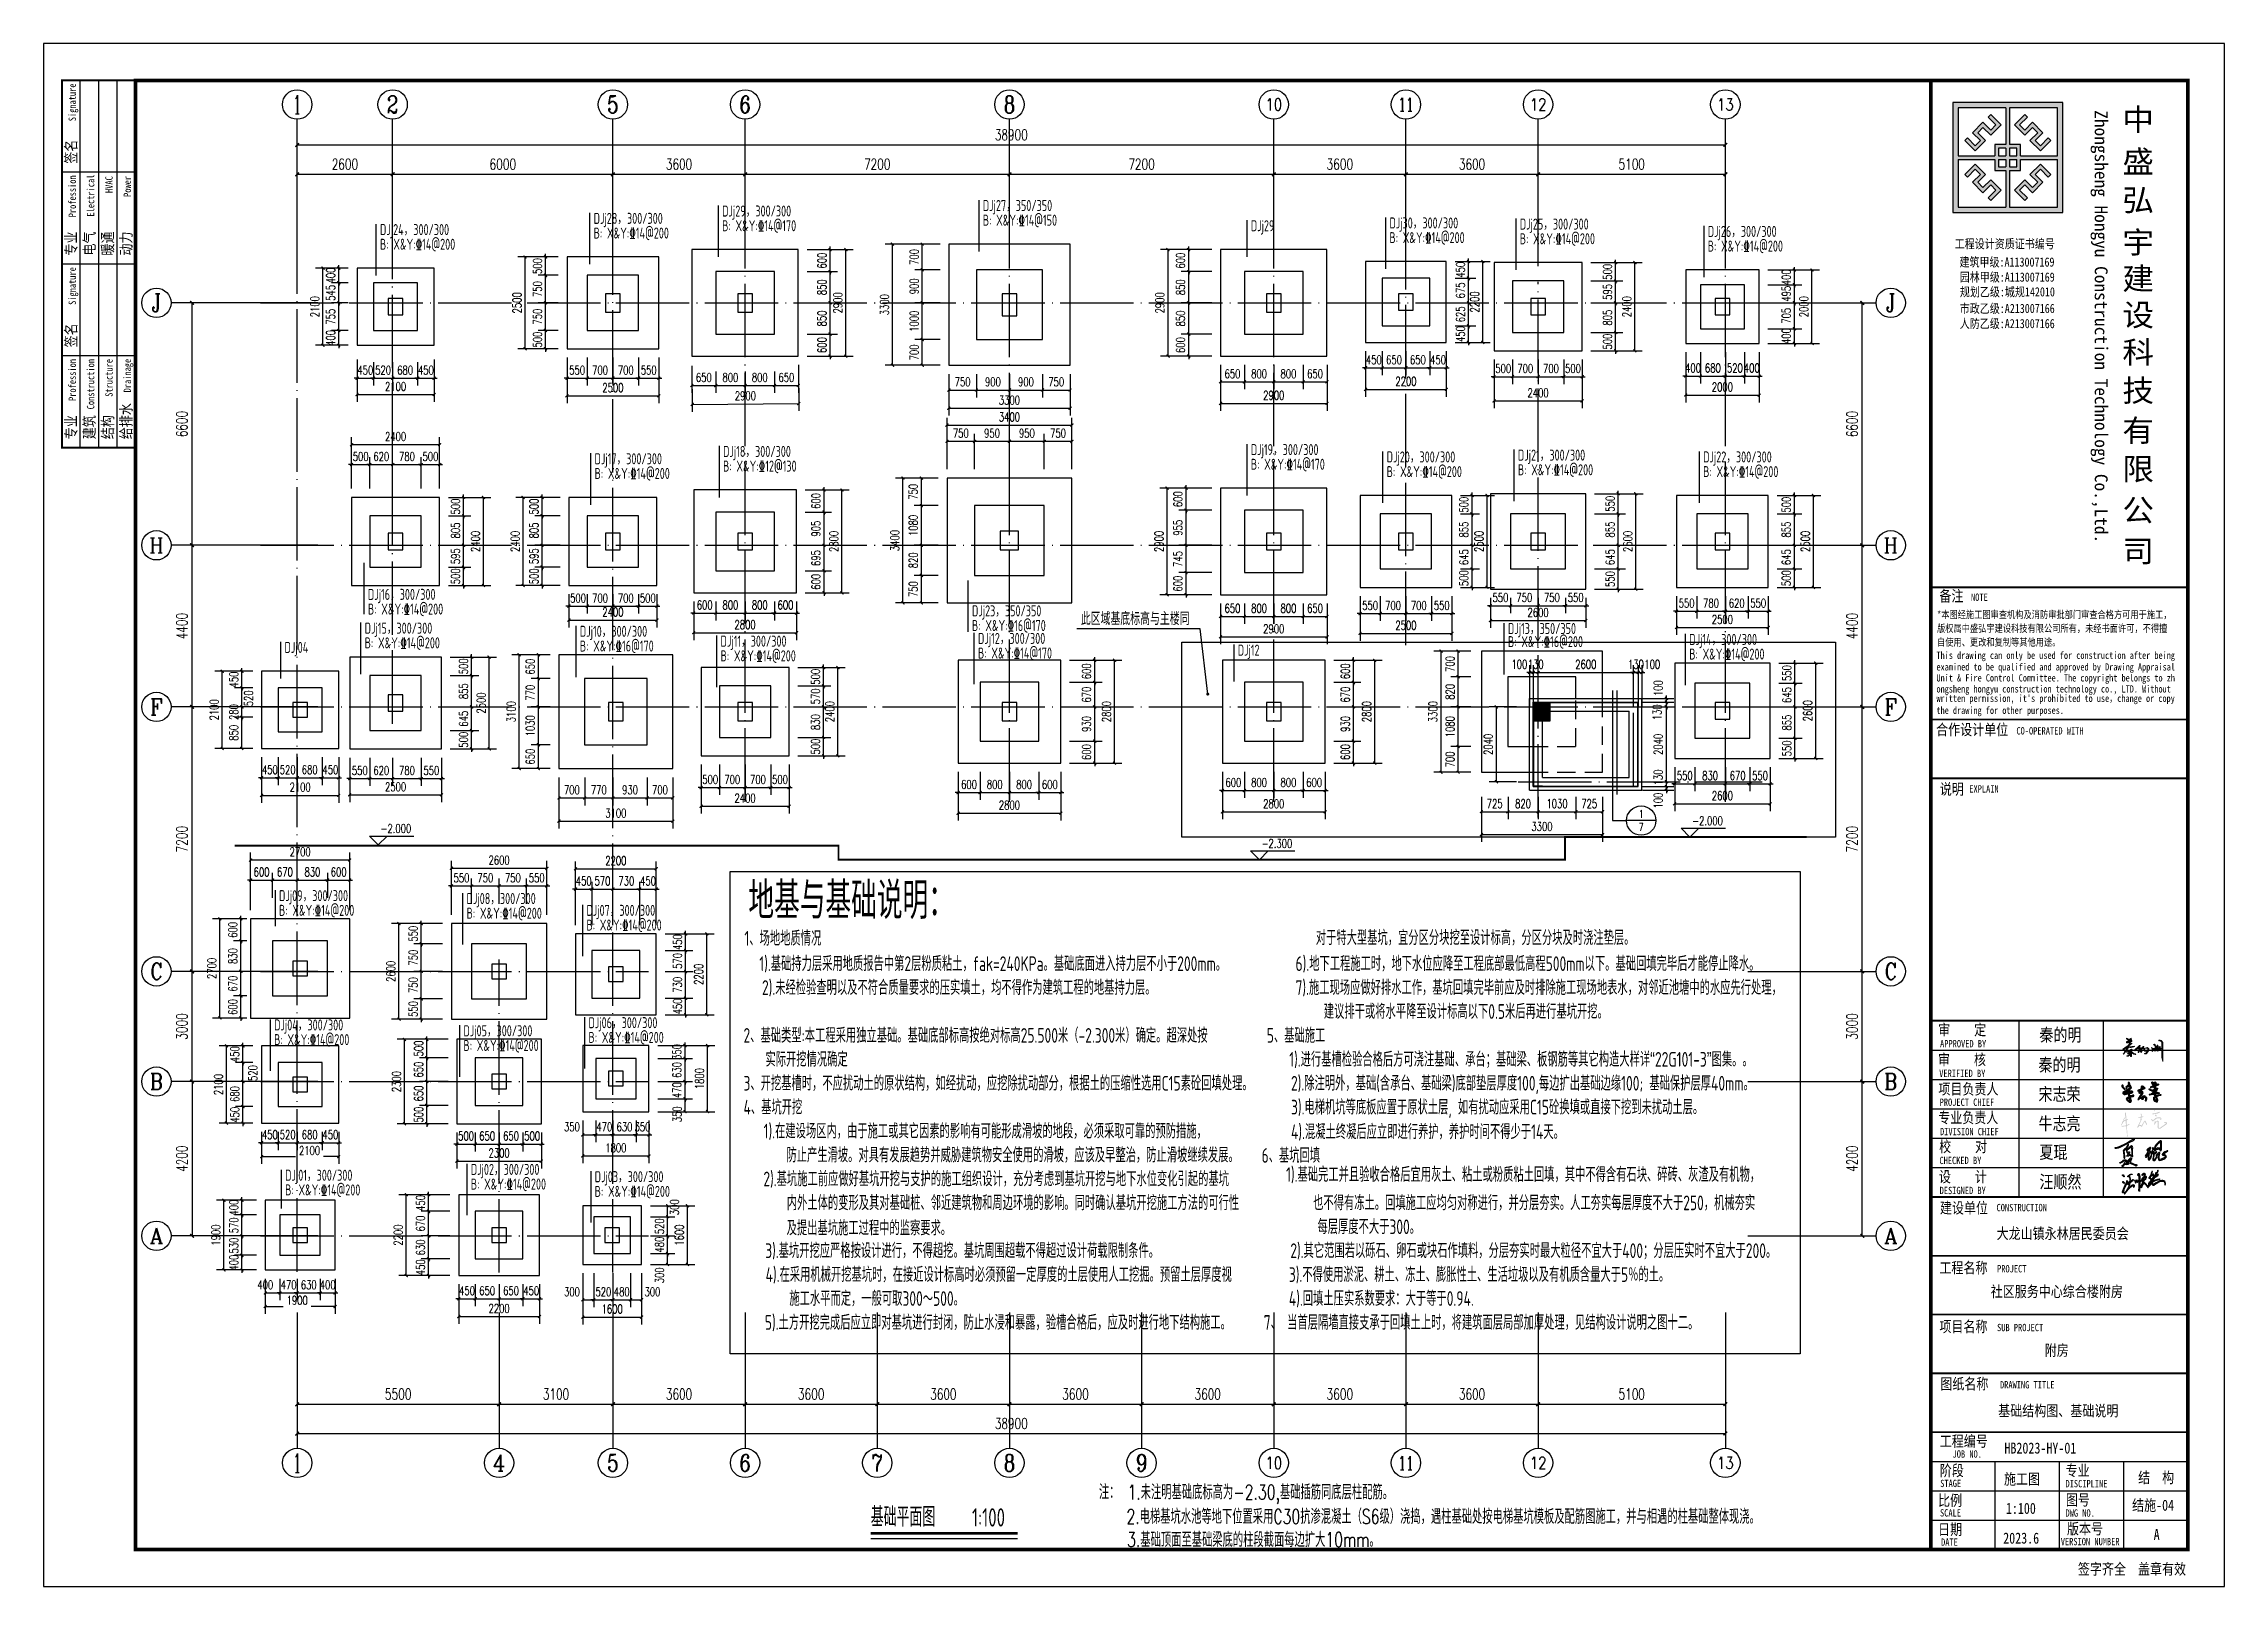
# Model space of a CAD drawing. Extents: x 1051052 to 1482120, y -981644 to -673261.
# Drawn here: x 1096817 to 1156217, y -870229 to -828229 of the extents above; entities that cross this region are included whole.
import ezdxf
from ezdxf.enums import TextEntityAlignment as Align

# ---------------------------------------------------------------- set-up
doc = ezdxf.new("R2010")
doc.units = 0
doc.header["$LTSCALE"] = 1000
doc.header["$MEASUREMENT"] = 0
doc.linetypes.add('DOTE', pattern=[2.42, 2, -0.2, 0.02, -0.2])
doc.linetypes.add('线型3', pattern=[750, 500, -250])
for name, color, linetype, lineweight in [('1526', 7, 'Continuous', 18), ('BASE-DJ', 2, 'Continuous', 25), ('BASE-DJ-BH', 7, 'Continuous', 25), ('BASE-JZ', 7, 'Continuous', 25), ('BEAM', 4, 'Continuous', 25), ('BEAM-DASH', 4, '线型3', 25), ('COLU', 2, 'Continuous', 30), ('TEXT', 7, 'Continuous', 25)]:
    doc.layers.add(name, color=color, linetype=linetype, lineweight=lineweight)
for name, color, linetype in [('AXIS', 3, 'Continuous'), ('AXIS_TEXT', 7, 'Continuous'), ('DIM_ELEV', 3, 'Continuous'), ('DIM_IDEN', 3, 'Continuous'), ('DIM_LEAD', 3, 'Continuous'), ('DIM_SYMB', 3, 'Continuous'), ('DOTE', 1, 'DOTE'), ('PUB_DIM', 3, 'Continuous'), ('PUB_TEXT', 7, 'Continuous'), ('Q', 7, 'Continuous'), ('TK', 142, 'Continuous'), ('XM', 7, 'Continuous'), ('填充', 8, 'Continuous')]:
    doc.layers.add(name, color=color, linetype=linetype)
doc.layers.add('COLU-HATCH', color=7, linetype='Continuous', lineweight=25, true_color=0x5b5b5b)
doc.styles.add('_TCH_AXIS', font='COMPLEX', dxfattribs={"bigfont": 'GBCBIG'})
doc.styles.add('_TCH_DIM', font='SIMPLEX', dxfattribs={"bigfont": 'GBCBIG'})
doc.styles.add('_TCH_DIM_T3', font='SIMPLEX', dxfattribs={"width": 0.705882, "bigfont": 'GBCBIG'})
doc.styles.add('_TCH_LABEL', font='COMPLEX', dxfattribs={"bigfont": 'GBCBIG'})
doc.styles.add('COMPLEX', font='COMPLEX')
doc.styles.add('FromPkpm', font='Pkpmeng', dxfattribs={"width": 0.7, "bigfont": 'hztxt'})
doc.styles.add('HYZT1', font='', dxfattribs={"width": 0.8})
doc.styles.add('HYZT2', font='simhei_0.ttf', dxfattribs={"width": 0.8})
doc.styles.add('HZ1', font='txt.shx', dxfattribs={"width": 0.7, "bigfont": 'hztxt.shx'})
doc.styles.get("Standard").update_dxf_attribs({"font": 'tssdeng.shx', "width": 0.7, "bigfont": '0hztxt.shx'})
doc.styles.add('TSSD_Num', font='Tssdeng.shx', dxfattribs={"width": 0.7, "bigfont": 'hztxt.shx'})
doc.styles.add('TSSD_Rein', font='Tssdeng.shx', dxfattribs={"width": 0.7, "bigfont": 'hztxt.shx'})
doc.styles.get('HYZT1').set_extended_font_data('SimSun')
doc.dimstyles.new('_TCH_ARCH&&100', dxfattribs={"dimtxt": 297.5, "dimasz": 100, "dimexe": 250, "dimexo": 300, "dimgap": 126.25, "dimtad": 1, "dimdec": 0, "dimzin": 0, "dimdsep": 46, "dimtxsty": '_TCH_DIM_T3', "dimblk": 'ARCHTICK', "dimcen": 0.09, "dimclrt": 7, "dimazin": 2, "dimtfac": 1, "dimtdec": 0, "dimtix": 1, "dimtmove": 2, "dimatfit": 3, "dimfxl": 0, "dimtolj": 1, "dimtzin": 0, "dimarcsym": 0})
doc.dimstyles.new('_TCH_ARCH&&80', dxfattribs={"dimtxt": 238, "dimasz": 80, "dimexe": 200, "dimexo": 240, "dimgap": 101, "dimtad": 1, "dimdec": 0, "dimzin": 0, "dimdsep": 46, "dimtxsty": '_TCH_DIM_T3', "dimblk": 'ARCHTICK', "dimcen": 0.09, "dimclrt": 7, "dimazin": 2, "dimtfac": 1, "dimtdec": 0, "dimtix": 1, "dimtmove": 2, "dimatfit": 3, "dimfxl": 0, "dimtolj": 1, "dimtzin": 0, "dimarcsym": 0})

msp = doc.modelspace()

# ---------------------------------------------------------------- texts
at = {"style": 'HZ1', "width": 0.7}
for s, p in [('注：', (1125560.961, -867858.799)), ('1.未注明基础底标高为-2.30,基础插筋同底层柱配筋。', (1126339.912, -867862.199)), ('2.电梯基坑水池等地下位置采用C30抗渗混凝土（S6级）浇捣，遇柱基础处按电梯基坑模板及配筋图施工，并与相遇的柱基础整体现浇。', (1126312.319, -868528.426)), ('3.基础顶面至基础梁底的柱段截面每边扩大10mm。', (1126329.552, -869157.276))]:
    msp.add_text(s, height=400, dxfattribs=at).set_placement(p)
at = {"layer": 'BASE-DJ-BH', "style": 'FromPkpm', "width": 0.7}
for s, p in [('DJj29，300/300', (1115298.728, -832636.083)), ('DJj27，350/350', (1122398.728, -832486.083)), ('DJj24，300/300', (1105978.728, -833141.083)), ('DJj28，300/300', (1111798.728, -832836.083)), ('DJj29', (1129698.728, -833036.083)), ('DJj30，300/300', (1133473.728, -832961.083)), ('DJj25，300/300', (1137023.728, -832991.083)), ('DJj26，300/300', (1142143.728, -833191.083)), ('DJj18，300/300', (1115323.728, -839181.083)), ('DJj19，300/300', (1129698.728, -839131.083)), ('DJj21，300/300', (1136973.728, -839281.083)), ('DJj17，300/300', (1111823.728, -839381.083)), ('DJj20，300/300', (1133398.728, -839331.083)), ('DJj22，300/300', (1142018.728, -839331.083)), ('DJj16，300/300', (1105650.42, -843072.746)), ('DJj15，300/300', (1105561.712, -843992.847)), ('DJj23，350/350', (1122103.204, -843520.403)), ('DJj13，350/350', (1136702.387, -844002.639)), ('DJj04', (1103378.728, -844516.083)), ('DJj10，300/300', (1111423.658, -844078.471)), ('DJj11，300/300', (1115256.248, -844346.244)), ('DJj12，300/300', (1122267.401, -844271.571)), ('DJj12', (1129341.911, -844590.726)), ('DJj14，300/300', (1141640.934, -844298.351)), ('DJj09，300/300', (1103228.728, -851274.665)), ('DJj08，300/300', (1108337.673, -851353.339)), ('DJj07，300/300', (1111601.848, -851675.227)), ('DJj06，300/300', (1111657.978, -854733.121)), ('DJj04，300/300', (1103094.809, -854794.717)), ('DJj05，300/300', (1108251.365, -854953.792)), ('DJj01，300/300', (1103395.075, -858886.107)), ('DJj02，300/300', (1108452.293, -858727.535)), ('DJj03，300/300', (1111826.911, -858925.664))]:
    msp.add_text(s, height=300, dxfattribs=at).set_placement(p, align=Align.TOP_LEFT)
at = {"layer": 'BASE-JZ', "style": 'FromPkpm', "width": 0.7}
for s, p in [('B: X&Y:%%13214@200', (1111798.728, -833236.083)), ('B: X&Y:%%13214@170', (1115298.728, -833036.083)), ('B: X&Y:%%13214@150', (1122398.728, -832886.083)), ('B: X&Y:%%13214@200', (1133473.728, -833361.083)), ('B: X&Y:%%13214@200', (1137023.728, -833391.083)), ('B: X&Y:%%13214@200', (1105978.728, -833541.083)), ('B: X&Y:%%13214@200', (1142143.728, -833591.083)), ('B: X&Y:%%13214@200', (1111823.728, -839781.083)), ('B: X&Y:%%13212@130', (1115323.728, -839581.083)), ('B: X&Y:%%13214@170', (1129698.728, -839531.083)), ('B: X&Y:%%13214@200', (1133398.728, -839731.083)), ('B: X&Y:%%13214@200', (1136973.728, -839681.083)), ('B: X&Y:%%13214@200', (1142018.728, -839731.083)), ('B: X&Y:%%13214@200', (1105650.42, -843472.746)), ('B: X&Y:%%13216@170', (1122103.204, -843920.403)), ('B: X&Y:%%13214@200', (1105561.712, -844392.847)), ('B: X&Y:%%13216@170', (1111423.658, -844478.471)), ('B: X&Y:%%13214@170', (1122267.401, -844671.571)), ('B: X&Y:%%13216@200', (1136702.387, -844359.294)), ('B: X&Y:%%13214@200', (1141640.934, -844698.351)), ('B: X&Y:%%13214@200', (1115256.248, -844746.244)), ('B: X&Y:%%13214@200', (1103228.728, -851674.665)), ('B: X&Y:%%13214@200', (1108337.673, -851753.339)), ('B: X&Y:%%13214@200', (1111601.848, -852075.227)), ('B: X&Y:%%13214@200', (1103094.809, -855194.717)), ('B: X&Y:%%13214@200', (1108251.365, -855353.792)), ('B: X&Y:%%13214@200', (1111657.978, -855133.121)), ('B: X&Y:%%13214@200', (1103395.075, -859286.107)), ('B: X&Y:%%13214@200', (1108452.293, -859127.535)), ('B: X&Y:%%13214@200', (1111826.911, -859325.664))]:
    msp.add_text(s, height=300, dxfattribs=at).set_placement(p, align=Align.TOP_LEFT)
at = {"layer": 'PUB_TEXT', "color": 7}
for s, height, style, width, p in [('此区域基底标高与主楼同', 350, 'FromPkpm', 0.7, (1125066.576, -844059.592)), ('-2.000', 238, '_TCH_DIM', 0.705882, (1141721.187, -849505.255)), ('-2.000', 238, '_TCH_DIM', 0.705882, (1105994.711, -849717.012)), ('-2.300', 238, '_TCH_DIM', 0.705882, (1129992.735, -850122.415))]:
    msp.add_text(s, height=height, dxfattribs=dict(at, style=style, width=width)).set_placement(p)
at = {"layer": 'PUB_TEXT', "color": 7, "style": '_TCH_LABEL'}
for s, height, p, p2 in [('1', 214.156, (1140285.724, -849308.063), (1140377.506, -849308.063)), ('7', 208.805, (1140262.013, -849664.186), (1140401.217, -849664.186))]:
    msp.add_text(s, height=height, dxfattribs=at).set_placement(p, p2, align=Align.FIT)
at = {"layer": 'PUB_TEXT', "color": 7, "width": 0.7}
for s, height, p in [('基础平面图', 529.1339, (1119345.395, -868601.807)), ('1:100', 500, (1122103.506, -868601.807))]:
    msp.add_text(s, height=height, dxfattribs=at).set_placement(p)
at = {"layer": 'TEXT', "width": 0.7}
for s, height, style, p in [('地基与基础说明：', 1000, 'TSSD_Num', (1116012.823, -852058.966)), ('1、场地地质情况', 400, 'TSSD_Rein', (1115905.532, -852787.25)), ('对于特大型基坑，宜分区分块挖至设计标高，分区分块及时浇注垫层。', 400, 'TSSD_Rein', (1131469.084, -852770.373)), ('1).基础持力层采用地质报告中第2层粉质粘土，fak=240KPa。基础底面进入持力层不小于200mm。', 400, 'TSSD_Rein', (1116311.015, -853476.419)), ('6).地下工程施工时，地下水位应降至工程底部最低高程500mm以下。基础回填完毕后才能停止降水。', 400, 'TSSD_Rein', (1130917.696, -853476.419)), ('2).未经检验查明以及不符合质量要求的压实填土，均不得作为建筑工程的地基持力层。', 400, 'TSSD_Rein', (1116384.094, -854127.579)), ('7).施工现场应做好排水工作，基坑回填完毕前应及时排除施工现场地表水，对邻近池塘中的水应先行处理，', 400, 'TSSD_Rein', (1130917.696, -854127.579)), ('建议排干或将水平降至设计标高以下0.5米后再进行基坑开挖。', 400, 'TSSD_Rein', (1131686.651, -854778.74)), ('2、基础类型:本工程采用独立基础。基础底部标高按绝对标高25.500米（-2.300米）确定。超深处按', 400, 'TSSD_Rein', (1115880.788, -855429.9)), ('5、基础施工', 400, 'TSSD_Rein', (1130133.602, -855429.9)), ('实际开挖情况确定', 400, 'TSSD_Rein', (1116478.939, -856081.061)), ('1).进行基槽检验合格后方可浇注基础、承台；基础梁、板钢筋等其它构造大样详“22G101-3”图集。。', 400, 'TSSD_Rein', (1130744.391, -856081.061)), ('3、开挖基槽时，不应扰动土的原状结构，如经扰动，应挖除扰动部分，根据土的压缩性选用C15素砼回填处理。', 400, 'TSSD_Rein', (1115880.788, -856732.221)), ('2).除注明外，基础(含承台、基础梁)底部垫层厚度100,每边扩出基础边缘100; 基础保护层厚40mm。', 400, 'TSSD_Rein', (1130793.879, -856732.221)), ('4、基坑开挖', 400, 'TSSD_Rein', (1115880.788, -857383.382)), ('3).电梯机坑等底板应置于原状土层, 如有扰动应采用C15砼换填或直接下挖到未扰动土层。', 400, 'TSSD_Rein', (1130793.879, -857383.382)), ('1).在建设场区内，由于施工或其它因素的影响有可能形成滑坡的地段，必须采取可靠的预防措施，', 400, 'TSSD_Rein', (1116429.065, -858034.542)), ('4).混凝土终凝后应立即进行养护，养护时间不得少于14天。', 400, 'TSSD_Rein', (1130793.879, -858053.405)), ('防止产生滑坡。对具有发展趋势并威胁建筑物安全使用的滑坡，应该及早整治，防止滑坡继续发展。', 400, 'TSSD_Rein', (1117049.95, -858685.703)), ('6、基坑回填', 400, 'TSSD_Rein', (1129992.895, -858696.19)), ('2).基坑施工前应做好基坑开挖与支护的施工组织设计，充分考虑到基坑开挖与地下水位变化引起的基坑', 400, 'TSSD_Rein', (1116422.433, -859336.863)), ('1).基础完工并且验收合格后宜用灰土、粘土或粉质粘土回填，其中不得含有石块、碎砖、灰渣及有机物，', 400, 'TSSD_Rein', (1130658.381, -859217.118)), ('内外土体的变形及其对基础桩、邻近建筑物和周边环境的影响。同时确认基坑开挖施工方法的可行性', 400, 'TSSD_Rein', (1117059.723, -859988.024)), ('也不得有冻土。回填施工应均匀对称进行，并分层夯实。人工夯实每层厚度不大于250，机械夯实', 400, 'TSSD_Rein', (1131396.731, -859988.024)), ('及提出基坑施工过程中的监察要求。', 400, 'TSSD_Rein', (1117056.41, -860672.747)), ('每层厚度不大于300。', 400, 'TSSD_Rein', (1131514.006, -860639.184)), ('3).基坑开挖应严格按设计进行，不得超挖。基坑周围超载不得超过设计荷载限制条件。', 400, 'TSSD_Rein', (1116472.409, -861290.345)), ('2).其它范围若以砾石、卵石或块石作填料，分层夯实时最大粒径不宜大于400；分层压实时不宜大于200。', 400, 'TSSD_Rein', (1130774.813, -861290.345)), ('4).在采用机械开挖基坑时，在接近设计标高时必须预留一定厚度的土层使用人工挖掘。预留土层厚度视', 400, 'TSSD_Rein', (1116482.496, -861941.505)), ('3).不得使用淤泥、耕土、冻土、膨胀性土、生活垃圾以及有机质含量大于5％的土。', 400, 'TSSD_Rein', (1130735.362, -861941.505)), ('施工水平而定，一般可取300～500。', 400, 'TSSD_Rein', (1117129.736, -862592.666)), ('4).回填土压实系数要求：大于等于0.94.', 400, 'TSSD_Rein', (1130735.362, -862592.666)), ('5).土方开挖完成后应立即对基坑进行封闭，防止水浸和暴露，验槽合格后，应及时进行地下结构施工。', 400, 'TSSD_Rein', (1116462.596, -863243.826)), ('7、 当首层隔墙直接支承于回填土上时，将建筑面层局部加厚处理，见结构设计说明之图十二。', 400, 'TSSD_Rein', (1130051.644, -863243.826))]:
    msp.add_text(s, height=height, dxfattribs=dict(at, style=style)).set_placement(p)
at = {"layer": 'XM', "style": 'HYZT1', "width": 0.8}
for s, p in [('基础结构图、基础说明', (1150056.004, -865597.217)), ('结施-04', (1153702.133, -868169.417))]:
    msp.add_text(s, height=300, dxfattribs=at).set_placement(p)

# ---------------------------------------------------------------- blocks, each defined once
blk = doc.blocks.new('_ArchTick')
at = {"color": 0, "linetype": 'ByBlock', "const_width": 0.4}
blk.add_lwpolyline([(-0.5, -0.5), (0.5, 0.5)], dxfattribs=at)
blk = doc.blocks.new('*D484')
at = {"layer": 'AXIS', "color": 0, "lineweight": -2, "transparency": 16777216}
for p, q in [((1144852, -856486), (1146602, -856486)), ((1146352, -860686), (1146352, -856486)), ((1144852, -860686), (1146602, -860686))]:
    blk.add_line(p, q, dxfattribs=at)
at = {"layer": 'Defpoints', "color": 0, "transparency": 16777216}
for p in [(1143852, -856486), (1146352, -856486), (1143852, -860686)]:
    blk.add_point(p, dxfattribs=at)
at = {"layer": 'AXIS', "color": 0, "lineweight": -2, "transparency": 16777216, "xscale": 100, "yscale": 100, "zscale": 100}
for p, rotation in [((1146352, -856486), 90), ((1146352, -860686), 270)]:
    blk.add_blockref('_ArchTick', p, dxfattribs=dict(at, rotation=rotation))
at = {"layer": 'AXIS', "color": 7, "transparency": 16777216, "insert": (1146077, -858586), "char_height": 297.5, "attachment_point": 5, "rotation": 90, "style": '_TCH_DIM_T3'}
blk.add_mtext('\\A1;4200', dxfattribs=at)
blk = doc.blocks.new('*D485')
at = {"layer": 'AXIS', "color": 0, "lineweight": -2, "transparency": 16777216}
for p, q in [((1144852, -853486), (1146602, -853486)), ((1146352, -856486), (1146352, -853486)), ((1144852, -856486), (1146602, -856486))]:
    blk.add_line(p, q, dxfattribs=at)
at = {"layer": 'Defpoints', "color": 0, "transparency": 16777216}
for p in [(1143852, -853486), (1146352, -853486), (1143852, -856486)]:
    blk.add_point(p, dxfattribs=at)
at = {"layer": 'AXIS', "color": 0, "lineweight": -2, "transparency": 16777216, "xscale": 100, "yscale": 100, "zscale": 100}
for p, rotation in [((1146352, -853486), 90), ((1146352, -856486), 270)]:
    blk.add_blockref('_ArchTick', p, dxfattribs=dict(at, rotation=rotation))
at = {"layer": 'AXIS', "color": 7, "transparency": 16777216, "insert": (1146077, -854986), "char_height": 297.5, "attachment_point": 5, "rotation": 90, "style": '_TCH_DIM_T3'}
blk.add_mtext('\\A1;3000', dxfattribs=at)
blk = doc.blocks.new('*D486')
at = {"layer": 'AXIS', "color": 0, "lineweight": -2, "transparency": 16777216}
for p, q in [((1144852, -846286), (1146602, -846286)), ((1146352, -853486), (1146352, -846286)), ((1144852, -853486), (1146602, -853486))]:
    blk.add_line(p, q, dxfattribs=at)
at = {"layer": 'Defpoints', "color": 0, "transparency": 16777216}
for p in [(1143852, -846286), (1146352, -846286), (1143852, -853486)]:
    blk.add_point(p, dxfattribs=at)
at = {"layer": 'AXIS', "color": 0, "lineweight": -2, "transparency": 16777216, "xscale": 100, "yscale": 100, "zscale": 100}
for p, rotation in [((1146352, -846286), 90), ((1146352, -853486), 270)]:
    blk.add_blockref('_ArchTick', p, dxfattribs=dict(at, rotation=rotation))
at = {"layer": 'AXIS', "color": 7, "transparency": 16777216, "insert": (1146077, -849886), "char_height": 297.5, "attachment_point": 5, "rotation": 90, "style": '_TCH_DIM_T3'}
blk.add_mtext('\\A1;7200', dxfattribs=at)
blk = doc.blocks.new('*D487')
at = {"layer": 'AXIS', "color": 0, "lineweight": -2, "transparency": 16777216}
for p, q in [((1144852, -841886), (1146602, -841886)), ((1146352, -846286), (1146352, -841886)), ((1144852, -846286), (1146602, -846286))]:
    blk.add_line(p, q, dxfattribs=at)
at = {"layer": 'Defpoints', "color": 0, "transparency": 16777216}
for p in [(1143852, -841886), (1146352, -841886), (1143852, -846286)]:
    blk.add_point(p, dxfattribs=at)
at = {"layer": 'AXIS', "color": 0, "lineweight": -2, "transparency": 16777216, "xscale": 100, "yscale": 100, "zscale": 100}
for p, rotation in [((1146352, -841886), 90), ((1146352, -846286), 270)]:
    blk.add_blockref('_ArchTick', p, dxfattribs=dict(at, rotation=rotation))
at = {"layer": 'AXIS', "color": 7, "transparency": 16777216, "insert": (1146077, -844086), "char_height": 297.5, "attachment_point": 5, "rotation": 90, "style": '_TCH_DIM_T3'}
blk.add_mtext('\\A1;4400', dxfattribs=at)
blk = doc.blocks.new('*D488')
at = {"layer": 'AXIS', "color": 0, "lineweight": -2, "transparency": 16777216}
for p, q in [((1102359, -853486), (1100609, -853486)), ((1100859, -856486), (1100859, -853486)), ((1102359, -856486), (1100609, -856486))]:
    blk.add_line(p, q, dxfattribs=at)
at = {"layer": 'Defpoints', "color": 0, "transparency": 16777216}
for p in [(1100859, -853486), (1103359, -853486), (1103359, -856486)]:
    blk.add_point(p, dxfattribs=at)
at = {"layer": 'AXIS', "color": 0, "lineweight": -2, "transparency": 16777216, "xscale": 100, "yscale": 100, "zscale": 100}
for p, rotation in [((1100859, -853486), 90), ((1100859, -856486), 270)]:
    blk.add_blockref('_ArchTick', p, dxfattribs=dict(at, rotation=rotation))
at = {"layer": 'AXIS', "color": 7, "transparency": 16777216, "insert": (1100584, -854986), "char_height": 297.5, "attachment_point": 5, "rotation": 90, "style": '_TCH_DIM_T3'}
blk.add_mtext('\\A1;3000', dxfattribs=at)
blk = doc.blocks.new('*D489')
at = {"layer": 'AXIS', "color": 0, "lineweight": -2, "transparency": 16777216}
for p, q in [((1102359, -846286), (1100609, -846286)), ((1100859, -853486), (1100859, -846286)), ((1102359, -853486), (1100609, -853486))]:
    blk.add_line(p, q, dxfattribs=at)
at = {"layer": 'Defpoints', "color": 0, "transparency": 16777216}
for p in [(1100859, -846286), (1103359, -846286), (1103359, -853486)]:
    blk.add_point(p, dxfattribs=at)
at = {"layer": 'AXIS', "color": 0, "lineweight": -2, "transparency": 16777216, "xscale": 100, "yscale": 100, "zscale": 100}
for p, rotation in [((1100859, -846286), 90), ((1100859, -853486), 270)]:
    blk.add_blockref('_ArchTick', p, dxfattribs=dict(at, rotation=rotation))
at = {"layer": 'AXIS', "color": 7, "transparency": 16777216, "insert": (1100584, -849886), "char_height": 297.5, "attachment_point": 5, "rotation": 90, "style": '_TCH_DIM_T3'}
blk.add_mtext('\\A1;7200', dxfattribs=at)
blk = doc.blocks.new('*D490')
at = {"layer": 'AXIS', "color": 0, "lineweight": -2, "transparency": 16777216}
for p, q in [((1103724, -833286), (1103724, -831536)), ((1106324, -833286), (1106324, -831536)), ((1103724, -831786), (1106324, -831786))]:
    blk.add_line(p, q, dxfattribs=at)
at = {"layer": 'Defpoints', "color": 0, "transparency": 16777216}
for p in [(1106324, -831786), (1103724, -834286), (1106324, -834286)]:
    blk.add_point(p, dxfattribs=at)
at = {"layer": 'AXIS', "color": 0, "lineweight": -2, "transparency": 16777216, "xscale": 100, "yscale": 100, "zscale": 100, "rotation": 180}
blk.add_blockref('_ArchTick', (1103724, -831786), dxfattribs=at)
at = {"layer": 'AXIS', "color": 0, "lineweight": -2, "transparency": 16777216, "xscale": 100, "yscale": 100, "zscale": 100}
blk.add_blockref('_ArchTick', (1106324, -831786), dxfattribs=at)
at = {"layer": 'AXIS', "color": 7, "transparency": 16777216, "insert": (1105024, -831511), "char_height": 297.5, "attachment_point": 5, "style": '_TCH_DIM_T3'}
blk.add_mtext('\\A1;2600', dxfattribs=at)
blk = doc.blocks.new('*D491')
at = {"layer": 'AXIS', "color": 0, "lineweight": -2, "transparency": 16777216}
for p, q in [((1106324, -833286), (1106324, -831536)), ((1112324, -833286), (1112324, -831536)), ((1106324, -831786), (1112324, -831786))]:
    blk.add_line(p, q, dxfattribs=at)
at = {"layer": 'Defpoints', "color": 0, "transparency": 16777216}
for p in [(1112324, -831786), (1106324, -834286), (1112324, -834286)]:
    blk.add_point(p, dxfattribs=at)
at = {"layer": 'AXIS', "color": 0, "lineweight": -2, "transparency": 16777216, "xscale": 100, "yscale": 100, "zscale": 100, "rotation": 180}
blk.add_blockref('_ArchTick', (1106324, -831786), dxfattribs=at)
at = {"layer": 'AXIS', "color": 0, "lineweight": -2, "transparency": 16777216, "xscale": 100, "yscale": 100, "zscale": 100}
blk.add_blockref('_ArchTick', (1112324, -831786), dxfattribs=at)
at = {"layer": 'AXIS', "color": 7, "transparency": 16777216, "insert": (1109324, -831511), "char_height": 297.5, "attachment_point": 5, "style": '_TCH_DIM_T3'}
blk.add_mtext('\\A1;6000', dxfattribs=at)
blk = doc.blocks.new('*D492')
at = {"layer": 'AXIS', "color": 0, "lineweight": -2, "transparency": 16777216}
for p, q in [((1112324, -833286), (1112324, -831536)), ((1115924, -833286), (1115924, -831536)), ((1112324, -831786), (1115924, -831786))]:
    blk.add_line(p, q, dxfattribs=at)
at = {"layer": 'Defpoints', "color": 0, "transparency": 16777216}
for p in [(1115924, -831786), (1112324, -834286), (1115924, -834286)]:
    blk.add_point(p, dxfattribs=at)
at = {"layer": 'AXIS', "color": 0, "lineweight": -2, "transparency": 16777216, "xscale": 100, "yscale": 100, "zscale": 100, "rotation": 180}
blk.add_blockref('_ArchTick', (1112324, -831786), dxfattribs=at)
at = {"layer": 'AXIS', "color": 0, "lineweight": -2, "transparency": 16777216, "xscale": 100, "yscale": 100, "zscale": 100}
blk.add_blockref('_ArchTick', (1115924, -831786), dxfattribs=at)
at = {"layer": 'AXIS', "color": 7, "transparency": 16777216, "insert": (1114124, -831511), "char_height": 297.5, "attachment_point": 5, "style": '_TCH_DIM_T3'}
blk.add_mtext('\\A1;3600', dxfattribs=at)
blk = doc.blocks.new('*D493')
at = {"layer": 'AXIS', "color": 0, "lineweight": -2, "transparency": 16777216}
for p, q in [((1115924, -833286), (1115924, -831536)), ((1123124, -833286), (1123124, -831536)), ((1115924, -831786), (1123124, -831786))]:
    blk.add_line(p, q, dxfattribs=at)
at = {"layer": 'Defpoints', "color": 0, "transparency": 16777216}
for p in [(1123124, -831786), (1115924, -834286), (1123124, -834286)]:
    blk.add_point(p, dxfattribs=at)
at = {"layer": 'AXIS', "color": 0, "lineweight": -2, "transparency": 16777216, "xscale": 100, "yscale": 100, "zscale": 100, "rotation": 180}
blk.add_blockref('_ArchTick', (1115924, -831786), dxfattribs=at)
at = {"layer": 'AXIS', "color": 0, "lineweight": -2, "transparency": 16777216, "xscale": 100, "yscale": 100, "zscale": 100}
blk.add_blockref('_ArchTick', (1123124, -831786), dxfattribs=at)
at = {"layer": 'AXIS', "color": 7, "transparency": 16777216, "insert": (1119524, -831511), "char_height": 297.5, "attachment_point": 5, "style": '_TCH_DIM_T3'}
blk.add_mtext('\\A1;7200', dxfattribs=at)
blk = doc.blocks.new('*D494')
at = {"layer": 'AXIS', "color": 0, "lineweight": -2, "transparency": 16777216}
for p, q in [((1123124, -833286), (1123124, -831536)), ((1130324, -833286), (1130324, -831536)), ((1123124, -831786), (1130324, -831786))]:
    blk.add_line(p, q, dxfattribs=at)
at = {"layer": 'Defpoints', "color": 0, "transparency": 16777216}
for p in [(1130324, -831786), (1123124, -834286), (1130324, -834286)]:
    blk.add_point(p, dxfattribs=at)
at = {"layer": 'AXIS', "color": 0, "lineweight": -2, "transparency": 16777216, "xscale": 100, "yscale": 100, "zscale": 100, "rotation": 180}
blk.add_blockref('_ArchTick', (1123124, -831786), dxfattribs=at)
at = {"layer": 'AXIS', "color": 0, "lineweight": -2, "transparency": 16777216, "xscale": 100, "yscale": 100, "zscale": 100}
blk.add_blockref('_ArchTick', (1130324, -831786), dxfattribs=at)
at = {"layer": 'AXIS', "color": 7, "transparency": 16777216, "insert": (1126724, -831511), "char_height": 297.5, "attachment_point": 5, "style": '_TCH_DIM_T3'}
blk.add_mtext('\\A1;7200', dxfattribs=at)
blk = doc.blocks.new('*D495')
at = {"layer": 'AXIS', "color": 0, "lineweight": -2, "transparency": 16777216}
for p, q in [((1130324, -833286), (1130324, -831536)), ((1133924, -833286), (1133924, -831536)), ((1130324, -831786), (1133924, -831786))]:
    blk.add_line(p, q, dxfattribs=at)
at = {"layer": 'Defpoints', "color": 0, "transparency": 16777216}
for p in [(1133924, -831786), (1130324, -834286), (1133924, -834286)]:
    blk.add_point(p, dxfattribs=at)
at = {"layer": 'AXIS', "color": 0, "lineweight": -2, "transparency": 16777216, "xscale": 100, "yscale": 100, "zscale": 100, "rotation": 180}
blk.add_blockref('_ArchTick', (1130324, -831786), dxfattribs=at)
at = {"layer": 'AXIS', "color": 0, "lineweight": -2, "transparency": 16777216, "xscale": 100, "yscale": 100, "zscale": 100}
blk.add_blockref('_ArchTick', (1133924, -831786), dxfattribs=at)
at = {"layer": 'AXIS', "color": 7, "transparency": 16777216, "insert": (1132124, -831511), "char_height": 297.5, "attachment_point": 5, "style": '_TCH_DIM_T3'}
blk.add_mtext('\\A1;3600', dxfattribs=at)
blk = doc.blocks.new('*D496')
at = {"layer": 'AXIS', "color": 0, "lineweight": -2, "transparency": 16777216}
for p, q in [((1133924, -833286), (1133924, -831536)), ((1137524, -833286), (1137524, -831536)), ((1133924, -831786), (1137524, -831786))]:
    blk.add_line(p, q, dxfattribs=at)
at = {"layer": 'Defpoints', "color": 0, "transparency": 16777216}
for p in [(1137524, -831786), (1133924, -834286), (1137524, -834286)]:
    blk.add_point(p, dxfattribs=at)
at = {"layer": 'AXIS', "color": 0, "lineweight": -2, "transparency": 16777216, "xscale": 100, "yscale": 100, "zscale": 100, "rotation": 180}
blk.add_blockref('_ArchTick', (1133924, -831786), dxfattribs=at)
at = {"layer": 'AXIS', "color": 0, "lineweight": -2, "transparency": 16777216, "xscale": 100, "yscale": 100, "zscale": 100}
blk.add_blockref('_ArchTick', (1137524, -831786), dxfattribs=at)
at = {"layer": 'AXIS', "color": 7, "transparency": 16777216, "insert": (1135724, -831511), "char_height": 297.5, "attachment_point": 5, "style": '_TCH_DIM_T3'}
blk.add_mtext('\\A1;3600', dxfattribs=at)
blk = doc.blocks.new('*D497')
at = {"layer": 'AXIS', "color": 0, "lineweight": -2, "transparency": 16777216}
for p, q in [((1137524, -833286), (1137524, -831536)), ((1142624, -833286), (1142624, -831536)), ((1137524, -831786), (1142624, -831786))]:
    blk.add_line(p, q, dxfattribs=at)
at = {"layer": 'Defpoints', "color": 0, "transparency": 16777216}
for p in [(1142624, -831786), (1137524, -834286), (1142624, -834286)]:
    blk.add_point(p, dxfattribs=at)
at = {"layer": 'AXIS', "color": 0, "lineweight": -2, "transparency": 16777216, "xscale": 100, "yscale": 100, "zscale": 100, "rotation": 180}
blk.add_blockref('_ArchTick', (1137524, -831786), dxfattribs=at)
at = {"layer": 'AXIS', "color": 0, "lineweight": -2, "transparency": 16777216, "xscale": 100, "yscale": 100, "zscale": 100}
blk.add_blockref('_ArchTick', (1142624, -831786), dxfattribs=at)
at = {"layer": 'AXIS', "color": 7, "transparency": 16777216, "insert": (1140074, -831511), "char_height": 297.5, "attachment_point": 5, "style": '_TCH_DIM_T3'}
blk.add_mtext('\\A1;5100', dxfattribs=at)
blk = doc.blocks.new('*D498')
at = {"layer": 'AXIS', "color": 0, "lineweight": -2, "transparency": 16777216}
for p, q in [((1103724, -832486), (1103724, -830736)), ((1103724, -830986), (1142624, -830986)), ((1142624, -832486), (1142624, -830736))]:
    blk.add_line(p, q, dxfattribs=at)
at = {"layer": 'Defpoints', "color": 0, "transparency": 16777216}
for p in [(1142624, -830986), (1103724, -834286), (1142624, -834286)]:
    blk.add_point(p, dxfattribs=at)
at = {"layer": 'AXIS', "color": 0, "lineweight": -2, "transparency": 16777216, "xscale": 100, "yscale": 100, "zscale": 100, "rotation": 180}
blk.add_blockref('_ArchTick', (1103724, -830986), dxfattribs=at)
at = {"layer": 'AXIS', "color": 0, "lineweight": -2, "transparency": 16777216, "xscale": 100, "yscale": 100, "zscale": 100}
blk.add_blockref('_ArchTick', (1142624, -830986), dxfattribs=at)
at = {"layer": 'AXIS', "color": 7, "transparency": 16777216, "insert": (1123174, -830711), "char_height": 297.5, "attachment_point": 5, "style": '_TCH_DIM_T3'}
blk.add_mtext('\\A1;38900', dxfattribs=at)
blk = doc.blocks.new('*D499')
at = {"layer": 'AXIS', "color": 0, "lineweight": -2, "transparency": 16777216}
for p, q in [((1103724, -863770), (1103724, -865520)), ((1109224, -863770), (1109224, -865520)), ((1103724, -865270), (1109224, -865270))]:
    blk.add_line(p, q, dxfattribs=at)
at = {"layer": 'Defpoints', "color": 0, "transparency": 16777216}
for p in [(1103724, -862770), (1109224, -862770), (1109224, -865270)]:
    blk.add_point(p, dxfattribs=at)
at = {"layer": 'AXIS', "color": 0, "lineweight": -2, "transparency": 16777216, "xscale": 100, "yscale": 100, "zscale": 100, "rotation": 180}
blk.add_blockref('_ArchTick', (1103724, -865270), dxfattribs=at)
at = {"layer": 'AXIS', "color": 0, "lineweight": -2, "transparency": 16777216, "xscale": 100, "yscale": 100, "zscale": 100}
blk.add_blockref('_ArchTick', (1109224, -865270), dxfattribs=at)
at = {"layer": 'AXIS', "color": 7, "transparency": 16777216, "insert": (1106474, -864995), "char_height": 297.5, "attachment_point": 5, "style": '_TCH_DIM_T3'}
blk.add_mtext('\\A1;5500', dxfattribs=at)
blk = doc.blocks.new('*D500')
at = {"layer": 'AXIS', "color": 0, "lineweight": -2, "transparency": 16777216}
for p, q in [((1115924, -863770), (1115924, -865520)), ((1119524, -863770), (1119524, -865520)), ((1115924, -865270), (1119524, -865270))]:
    blk.add_line(p, q, dxfattribs=at)
at = {"layer": 'Defpoints', "color": 0, "transparency": 16777216}
for p in [(1115924, -862770), (1119524, -862770), (1119524, -865270)]:
    blk.add_point(p, dxfattribs=at)
at = {"layer": 'AXIS', "color": 0, "lineweight": -2, "transparency": 16777216, "xscale": 100, "yscale": 100, "zscale": 100, "rotation": 180}
blk.add_blockref('_ArchTick', (1115924, -865270), dxfattribs=at)
at = {"layer": 'AXIS', "color": 0, "lineweight": -2, "transparency": 16777216, "xscale": 100, "yscale": 100, "zscale": 100}
blk.add_blockref('_ArchTick', (1119524, -865270), dxfattribs=at)
at = {"layer": 'AXIS', "color": 7, "transparency": 16777216, "insert": (1117724, -864995), "char_height": 297.5, "attachment_point": 5, "style": '_TCH_DIM_T3'}
blk.add_mtext('\\A1;3600', dxfattribs=at)
blk = doc.blocks.new('*D501')
at = {"layer": 'AXIS', "color": 0, "lineweight": -2, "transparency": 16777216}
for p, q in [((1119524, -863770), (1119524, -865520)), ((1123124, -863770), (1123124, -865520)), ((1119524, -865270), (1123124, -865270))]:
    blk.add_line(p, q, dxfattribs=at)
at = {"layer": 'Defpoints', "color": 0, "transparency": 16777216}
for p in [(1119524, -862770), (1123124, -862770), (1123124, -865270)]:
    blk.add_point(p, dxfattribs=at)
at = {"layer": 'AXIS', "color": 0, "lineweight": -2, "transparency": 16777216, "xscale": 100, "yscale": 100, "zscale": 100, "rotation": 180}
blk.add_blockref('_ArchTick', (1119524, -865270), dxfattribs=at)
at = {"layer": 'AXIS', "color": 0, "lineweight": -2, "transparency": 16777216, "xscale": 100, "yscale": 100, "zscale": 100}
blk.add_blockref('_ArchTick', (1123124, -865270), dxfattribs=at)
at = {"layer": 'AXIS', "color": 7, "transparency": 16777216, "insert": (1121324, -864995), "char_height": 297.5, "attachment_point": 5, "style": '_TCH_DIM_T3'}
blk.add_mtext('\\A1;3600', dxfattribs=at)
blk = doc.blocks.new('*D502')
at = {"layer": 'AXIS', "color": 0, "lineweight": -2, "transparency": 16777216}
for p, q in [((1123124, -863770), (1123124, -865520)), ((1126724, -863770), (1126724, -865520)), ((1123124, -865270), (1126724, -865270))]:
    blk.add_line(p, q, dxfattribs=at)
at = {"layer": 'Defpoints', "color": 0, "transparency": 16777216}
for p in [(1123124, -862770), (1126724, -862770), (1126724, -865270)]:
    blk.add_point(p, dxfattribs=at)
at = {"layer": 'AXIS', "color": 0, "lineweight": -2, "transparency": 16777216, "xscale": 100, "yscale": 100, "zscale": 100, "rotation": 180}
blk.add_blockref('_ArchTick', (1123124, -865270), dxfattribs=at)
at = {"layer": 'AXIS', "color": 0, "lineweight": -2, "transparency": 16777216, "xscale": 100, "yscale": 100, "zscale": 100}
blk.add_blockref('_ArchTick', (1126724, -865270), dxfattribs=at)
at = {"layer": 'AXIS', "color": 7, "transparency": 16777216, "insert": (1124924, -864995), "char_height": 297.5, "attachment_point": 5, "style": '_TCH_DIM_T3'}
blk.add_mtext('\\A1;3600', dxfattribs=at)
blk = doc.blocks.new('*D503')
at = {"layer": 'AXIS', "color": 0, "lineweight": -2, "transparency": 16777216}
for p, q in [((1126724, -863770), (1126724, -865520)), ((1130324, -863770), (1130324, -865520)), ((1126724, -865270), (1130324, -865270))]:
    blk.add_line(p, q, dxfattribs=at)
at = {"layer": 'Defpoints', "color": 0, "transparency": 16777216}
for p in [(1126724, -862770), (1130324, -862770), (1130324, -865270)]:
    blk.add_point(p, dxfattribs=at)
at = {"layer": 'AXIS', "color": 0, "lineweight": -2, "transparency": 16777216, "xscale": 100, "yscale": 100, "zscale": 100, "rotation": 180}
blk.add_blockref('_ArchTick', (1126724, -865270), dxfattribs=at)
at = {"layer": 'AXIS', "color": 0, "lineweight": -2, "transparency": 16777216, "xscale": 100, "yscale": 100, "zscale": 100}
blk.add_blockref('_ArchTick', (1130324, -865270), dxfattribs=at)
at = {"layer": 'AXIS', "color": 7, "transparency": 16777216, "insert": (1128524, -864995), "char_height": 297.5, "attachment_point": 5, "style": '_TCH_DIM_T3'}
blk.add_mtext('\\A1;3600', dxfattribs=at)
blk = doc.blocks.new('*D504')
at = {"layer": 'AXIS', "color": 0, "lineweight": -2, "transparency": 16777216}
for p, q in [((1130324, -863770), (1130324, -865520)), ((1133924, -863770), (1133924, -865520)), ((1130324, -865270), (1133924, -865270))]:
    blk.add_line(p, q, dxfattribs=at)
at = {"layer": 'Defpoints', "color": 0, "transparency": 16777216}
for p in [(1130324, -862770), (1133924, -862770), (1133924, -865270)]:
    blk.add_point(p, dxfattribs=at)
at = {"layer": 'AXIS', "color": 0, "lineweight": -2, "transparency": 16777216, "xscale": 100, "yscale": 100, "zscale": 100, "rotation": 180}
blk.add_blockref('_ArchTick', (1130324, -865270), dxfattribs=at)
at = {"layer": 'AXIS', "color": 0, "lineweight": -2, "transparency": 16777216, "xscale": 100, "yscale": 100, "zscale": 100}
blk.add_blockref('_ArchTick', (1133924, -865270), dxfattribs=at)
at = {"layer": 'AXIS', "color": 7, "transparency": 16777216, "insert": (1132124, -864995), "char_height": 297.5, "attachment_point": 5, "style": '_TCH_DIM_T3'}
blk.add_mtext('\\A1;3600', dxfattribs=at)
blk = doc.blocks.new('*D505')
at = {"layer": 'AXIS', "color": 0, "lineweight": -2, "transparency": 16777216}
for p, q in [((1133924, -863770), (1133924, -865520)), ((1137524, -863770), (1137524, -865520)), ((1133924, -865270), (1137524, -865270))]:
    blk.add_line(p, q, dxfattribs=at)
at = {"layer": 'Defpoints', "color": 0, "transparency": 16777216}
for p in [(1133924, -862770), (1137524, -862770), (1137524, -865270)]:
    blk.add_point(p, dxfattribs=at)
at = {"layer": 'AXIS', "color": 0, "lineweight": -2, "transparency": 16777216, "xscale": 100, "yscale": 100, "zscale": 100, "rotation": 180}
blk.add_blockref('_ArchTick', (1133924, -865270), dxfattribs=at)
at = {"layer": 'AXIS', "color": 0, "lineweight": -2, "transparency": 16777216, "xscale": 100, "yscale": 100, "zscale": 100}
blk.add_blockref('_ArchTick', (1137524, -865270), dxfattribs=at)
at = {"layer": 'AXIS', "color": 7, "transparency": 16777216, "insert": (1135724, -864995), "char_height": 297.5, "attachment_point": 5, "style": '_TCH_DIM_T3'}
blk.add_mtext('\\A1;3600', dxfattribs=at)
blk = doc.blocks.new('*D506')
at = {"layer": 'AXIS', "color": 0, "lineweight": -2, "transparency": 16777216}
for p, q in [((1103724, -864570), (1103724, -866320)), ((1142624, -864570), (1142624, -866320)), ((1103724, -866070), (1142624, -866070))]:
    blk.add_line(p, q, dxfattribs=at)
at = {"layer": 'Defpoints', "color": 0, "transparency": 16777216}
for p in [(1103724, -862770), (1142624, -862770), (1142624, -866070)]:
    blk.add_point(p, dxfattribs=at)
at = {"layer": 'AXIS', "color": 0, "lineweight": -2, "transparency": 16777216, "xscale": 100, "yscale": 100, "zscale": 100, "rotation": 180}
blk.add_blockref('_ArchTick', (1103724, -866070), dxfattribs=at)
at = {"layer": 'AXIS', "color": 0, "lineweight": -2, "transparency": 16777216, "xscale": 100, "yscale": 100, "zscale": 100}
blk.add_blockref('_ArchTick', (1142624, -866070), dxfattribs=at)
at = {"layer": 'AXIS', "color": 7, "transparency": 16777216, "insert": (1123174, -865795), "char_height": 297.5, "attachment_point": 5, "style": '_TCH_DIM_T3'}
blk.add_mtext('\\A1;38900', dxfattribs=at)
blk = doc.blocks.new('_AXISO')
blk.add_circle((0, 0), 0.5)
at = {"layer": 'AXIS_TEXT', "style": 'COMPLEX', "width": 1.041667}
blk.add_attdef('A', text='', height=0.56, dxfattribs=at).set_placement((-0.25, -0.28), (0.25, -0.28), align=Align.FIT)
blk = doc.blocks.new('*D507')
at = {"layer": 'AXIS', "color": 0, "lineweight": -2, "transparency": 16777216}
for p, q in [((1109224, -863770), (1109224, -865520)), ((1112324, -863770), (1112324, -865520)), ((1109224, -865270), (1112324, -865270))]:
    blk.add_line(p, q, dxfattribs=at)
at = {"layer": 'Defpoints', "color": 0, "transparency": 16777216}
for p in [(1109224, -862770), (1112324, -862770), (1112324, -865270)]:
    blk.add_point(p, dxfattribs=at)
at = {"layer": 'AXIS', "color": 0, "lineweight": -2, "transparency": 16777216, "xscale": 100, "yscale": 100, "zscale": 100, "rotation": 180}
blk.add_blockref('_ArchTick', (1109224, -865270), dxfattribs=at)
at = {"layer": 'AXIS', "color": 0, "lineweight": -2, "transparency": 16777216, "xscale": 100, "yscale": 100, "zscale": 100}
blk.add_blockref('_ArchTick', (1112324, -865270), dxfattribs=at)
at = {"layer": 'AXIS', "color": 7, "transparency": 16777216, "insert": (1110774, -864995), "char_height": 297.5, "attachment_point": 5, "style": '_TCH_DIM_T3'}
blk.add_mtext('\\A1;3100', dxfattribs=at)
blk = doc.blocks.new('*D508')
at = {"layer": 'AXIS', "color": 0, "lineweight": -2, "transparency": 16777216}
for p, q in [((1101915, -835286), (1100609, -835286)), ((1100859, -841886), (1100859, -835286)), ((1102359, -841886), (1100609, -841886))]:
    blk.add_line(p, q, dxfattribs=at)
at = {"layer": 'Defpoints', "color": 0, "transparency": 16777216}
for p in [(1100859, -835286), (1102215, -835286), (1103359, -841886)]:
    blk.add_point(p, dxfattribs=at)
at = {"layer": 'AXIS', "color": 0, "lineweight": -2, "transparency": 16777216, "xscale": 100, "yscale": 100, "zscale": 100}
for p, rotation in [((1100859, -835286), 90), ((1100859, -841886), 270)]:
    blk.add_blockref('_ArchTick', p, dxfattribs=dict(at, rotation=rotation))
at = {"layer": 'AXIS', "color": 7, "transparency": 16777216, "insert": (1100584, -838586), "char_height": 297.5, "attachment_point": 5, "rotation": 90, "style": '_TCH_DIM_T3'}
blk.add_mtext('\\A1;6600', dxfattribs=at)
blk = doc.blocks.new('*D509')
at = {"layer": 'AXIS', "color": 0, "lineweight": -2, "transparency": 16777216}
for p, q in [((1112324, -863770), (1112324, -865520)), ((1115924, -863770), (1115924, -865520)), ((1112324, -865270), (1115924, -865270))]:
    blk.add_line(p, q, dxfattribs=at)
at = {"layer": 'Defpoints', "color": 0, "transparency": 16777216}
for p in [(1112324, -862770), (1115924, -862770), (1115924, -865270)]:
    blk.add_point(p, dxfattribs=at)
at = {"layer": 'AXIS', "color": 0, "lineweight": -2, "transparency": 16777216, "xscale": 100, "yscale": 100, "zscale": 100, "rotation": 180}
blk.add_blockref('_ArchTick', (1112324, -865270), dxfattribs=at)
at = {"layer": 'AXIS', "color": 0, "lineweight": -2, "transparency": 16777216, "xscale": 100, "yscale": 100, "zscale": 100}
blk.add_blockref('_ArchTick', (1115924, -865270), dxfattribs=at)
at = {"layer": 'AXIS', "color": 7, "transparency": 16777216, "insert": (1114124, -864995), "char_height": 297.5, "attachment_point": 5, "style": '_TCH_DIM_T3'}
blk.add_mtext('\\A1;3600', dxfattribs=at)
blk = doc.blocks.new('*D510')
at = {"layer": 'AXIS', "color": 0, "lineweight": -2, "transparency": 16777216}
for p, q in [((1137524, -863770), (1137524, -865520)), ((1142624, -863770), (1142624, -865520)), ((1137524, -865270), (1142624, -865270))]:
    blk.add_line(p, q, dxfattribs=at)
at = {"layer": 'Defpoints', "color": 0, "transparency": 16777216}
for p in [(1137524, -862770), (1142624, -863261), (1142624, -865270)]:
    blk.add_point(p, dxfattribs=at)
at = {"layer": 'AXIS', "color": 0, "lineweight": -2, "transparency": 16777216, "xscale": 100, "yscale": 100, "zscale": 100, "rotation": 180}
blk.add_blockref('_ArchTick', (1137524, -865270), dxfattribs=at)
at = {"layer": 'AXIS', "color": 0, "lineweight": -2, "transparency": 16777216, "xscale": 100, "yscale": 100, "zscale": 100}
blk.add_blockref('_ArchTick', (1142624, -865270), dxfattribs=at)
at = {"layer": 'AXIS', "color": 7, "transparency": 16777216, "insert": (1140074, -864995), "char_height": 297.5, "attachment_point": 5, "style": '_TCH_DIM_T3'}
blk.add_mtext('\\A1;5100', dxfattribs=at)
blk = doc.blocks.new('*D511')
at = {"layer": 'AXIS', "color": 0, "lineweight": -2, "transparency": 16777216}
for p, q in [((1144852, -835286), (1146602, -835286)), ((1146352, -841886), (1146352, -835286)), ((1144852, -841886), (1146602, -841886))]:
    blk.add_line(p, q, dxfattribs=at)
at = {"layer": 'Defpoints', "color": 0, "transparency": 16777216}
for p in [(1144504, -835286), (1146352, -835286), (1143852, -841886)]:
    blk.add_point(p, dxfattribs=at)
at = {"layer": 'AXIS', "color": 0, "lineweight": -2, "transparency": 16777216, "xscale": 100, "yscale": 100, "zscale": 100}
for p, rotation in [((1146352, -835286), 90), ((1146352, -841886), 270)]:
    blk.add_blockref('_ArchTick', p, dxfattribs=dict(at, rotation=rotation))
at = {"layer": 'AXIS', "color": 7, "transparency": 16777216, "insert": (1146077, -838586), "char_height": 297.5, "attachment_point": 5, "rotation": 90, "style": '_TCH_DIM_T3'}
blk.add_mtext('\\A1;6600', dxfattribs=at)
blk = doc.blocks.new('*D512')
at = {"layer": 'AXIS', "color": 0, "lineweight": -2, "transparency": 16777216}
for p, q in [((1102359, -856486), (1100609, -856486)), ((1100859, -856486), (1100859, -860686)), ((1101830, -860686), (1100609, -860686))]:
    blk.add_line(p, q, dxfattribs=at)
at = {"layer": 'Defpoints', "color": 0, "transparency": 16777216}
for p in [(1103359, -856486), (1100859, -860686), (1102130, -860686)]:
    blk.add_point(p, dxfattribs=at)
at = {"layer": 'AXIS', "color": 0, "lineweight": -2, "transparency": 16777216, "xscale": 100, "yscale": 100, "zscale": 100}
for p, rotation in [((1100859, -856486), 90), ((1100859, -860686), 270)]:
    blk.add_blockref('_ArchTick', p, dxfattribs=dict(at, rotation=rotation))
at = {"layer": 'AXIS', "color": 7, "transparency": 16777216, "insert": (1100584, -858586), "char_height": 297.5, "attachment_point": 5, "rotation": 90, "style": '_TCH_DIM_T3'}
blk.add_mtext('\\A1;4200', dxfattribs=at)
blk = doc.blocks.new('*D513')
at = {"layer": 'AXIS', "color": 0, "lineweight": -2, "transparency": 16777216}
for p, q in [((1102359, -841886), (1100609, -841886)), ((1100859, -846286), (1100859, -841886)), ((1102359, -846286), (1100609, -846286))]:
    blk.add_line(p, q, dxfattribs=at)
at = {"layer": 'Defpoints', "color": 0, "transparency": 16777216}
for p in [(1100859, -841886), (1103104, -841886), (1103359, -846286)]:
    blk.add_point(p, dxfattribs=at)
at = {"layer": 'AXIS', "color": 0, "lineweight": -2, "transparency": 16777216, "xscale": 100, "yscale": 100, "zscale": 100}
for p, rotation in [((1100859, -841886), 90), ((1100859, -846286), 270)]:
    blk.add_blockref('_ArchTick', p, dxfattribs=dict(at, rotation=rotation))
at = {"layer": 'AXIS', "color": 7, "transparency": 16777216, "insert": (1100584, -844086), "char_height": 297.5, "attachment_point": 5, "rotation": 90, "style": '_TCH_DIM_T3'}
blk.add_mtext('\\A1;4400', dxfattribs=at)
blk = doc.blocks.new('A$C05385F37')
at = {"layer": 'TK'}
h = blk.add_hatch(color=256, dxfattribs=at)
h.paths.add_polyline_path([(-4400, -1600), (-7400, -1600), (-7400, -4600), (-4400, -4600)])
h.paths.add_polyline_path([(-4550, -3150), (-4550, -4450), (-5850, -4450), (-5850, -3450), (-5550, -3450), (-5550, -3150)], flags=16)
h.paths.add_polyline_path([(-4550, -3050), (-5550, -3050), (-5550, -2750), (-5850, -2750), (-5850, -1750), (-4550, -1750)], flags=16)
h.paths.add_polyline_path([(-4730, -3563), (-4801, -3634), (-5013, -3422), (-5154, -3563), (-4943, -3775), (-5225, -4058), (-5437, -3846), (-5578, -3987), (-5366, -4199), (-5437, -4270), (-5720, -3987), (-5437, -3704), (-5225, -3917), (-5084, -3775), (-5296, -3563), (-5013, -3280)], flags=0)
h.paths.add_polyline_path([(-5013, -2920), (-5296, -2637), (-5084, -2425), (-5225, -2283), (-5437, -2496), (-5720, -2213), (-5437, -1930), (-5366, -2001), (-5578, -2213), (-5437, -2354), (-5225, -2142), (-4943, -2425), (-5154, -2637), (-5013, -2778), (-4801, -2566), (-4730, -2637)], flags=0)
h.paths.add_polyline_path([(-5650, -3150), (-5650, -3350), (-5850, -3350), (-5850, -3150)], flags=16)
h.paths.add_polyline_path([(-5650, -3050), (-5850, -3050), (-5850, -2850), (-5650, -2850)], flags=16)
h.paths.add_polyline_path([(-5950, -3150), (-5950, -3350), (-6150, -3350), (-6150, -3150)], flags=16)
h.paths.add_polyline_path([(-5950, -3050), (-6150, -3050), (-6150, -2850), (-5950, -2850)], flags=16)
h.paths.add_polyline_path([(-5950, -3450), (-5950, -4450), (-7250, -4450), (-7250, -3150), (-6250, -3150), (-6250, -3450)], flags=16)
h.paths.add_polyline_path([(-5950, -2750), (-6250, -2750), (-6250, -3050), (-7250, -3050), (-7250, -1750), (-5950, -1750)], flags=16)
h.paths.add_polyline_path([(-6080, -3987), (-6363, -4270), (-6434, -4199), (-6222, -3987), (-6363, -3846), (-6575, -4058), (-6857, -3775), (-6646, -3563), (-6787, -3422), (-6999, -3634), (-7070, -3563), (-6787, -3280), (-6504, -3563), (-6716, -3775), (-6575, -3917), (-6363, -3704)], flags=0)
h.paths.add_polyline_path([(-6080, -2213), (-6363, -2496), (-6575, -2283), (-6716, -2425), (-6504, -2637), (-6787, -2920), (-7070, -2637), (-6999, -2566), (-6787, -2778), (-6646, -2637), (-6857, -2425), (-6575, -2142), (-6363, -2354), (-6222, -2213), (-6434, -2001), (-6363, -1930)], flags=0)
for points in [[(-6575, -2283), (-6363, -2496), (-6080, -2213), (-6363, -1930), (-6434, -2001), (-6222, -2213), (-6363, -2354), (-6575, -2142), (-6857, -2425), (-6646, -2637), (-6787, -2778), (-6999, -2566), (-7070, -2637), (-6787, -2920), (-6504, -2637), (-6716, -2425)], [(-5084, -2425), (-5296, -2637), (-5013, -2920), (-4730, -2637), (-4801, -2566), (-5013, -2778), (-5154, -2637), (-4943, -2425), (-5225, -2142), (-5437, -2354), (-5578, -2213), (-5366, -2001), (-5437, -1930), (-5720, -2213), (-5437, -2496), (-5225, -2283)], [(-6716, -3775), (-6504, -3563), (-6787, -3280), (-7070, -3563), (-6999, -3634), (-6787, -3422), (-6646, -3563), (-6857, -3775), (-6575, -4058), (-6363, -3846), (-6222, -3987), (-6434, -4199), (-6363, -4270), (-6080, -3987), (-6363, -3704), (-6575, -3917)], [(-5225, -3917), (-5437, -3704), (-5720, -3987), (-5437, -4270), (-5366, -4199), (-5578, -3987), (-5437, -3846), (-5225, -4058), (-4943, -3775), (-5154, -3563), (-5013, -3422), (-4801, -3634), (-4730, -3563), (-5013, -3280), (-5296, -3563), (-5084, -3775)]]:
    blk.add_hatch(color=256, dxfattribs=at).paths.add_polyline_path(points)
for p, q in [((-8000, -1000), (-1000, -1000)), ((-1000, -1000), (-1000, -26100)), ((-5950, -1750), (-5950, -2750)), ((-5850, -1750), (-5850, -2750)), ((-5950, -2850), (-5950, -3050)), ((-5850, -2850), (-5850, -3050)), ((-7250, -3050), (-6250, -3050)), ((-7250, -3150), (-6250, -3150)), ((-6150, -3050), (-5950, -3050)), ((-6150, -3150), (-5950, -3150)), ((-5950, -3150), (-5950, -3350)), ((-5950, -3450), (-5950, -4450)), ((-5850, -3050), (-5650, -3050)), ((-5850, -3150), (-5650, -3150)), ((-5850, -3150), (-5850, -3350)), ((-5850, -3450), (-5850, -4450)), ((-5550, -3050), (-4550, -3050)), ((-5550, -3150), (-4550, -3150)), ((-8000, -14800), (-1000, -14800)), ((-8000, -26600), (-1000, -26600)), ((-1000, -26600), (-8000, -26600)), ((-8000, -26600), (-1000, -26600)), ((-8000, -26600), (-2830, -26600)), ((-8000, -26600), (-1000, -26600)), ((-8000, -26600), (-1000, -26600)), ((-8000, -26600), (-1000, -26600)), ((-5600, -26600), (-5600, -31400)), ((-3300, -26600), (-3300, -31400)), ((-8000, -27400), (-1000, -27400)), ((-8000, -28200), (-1000, -28200)), ((-8000, -29000), (-1000, -29000)), ((-8000, -29800), (-1000, -29800)), ((-8000, -30600), (-1000, -30600)), ((-8000, -31400), (-1000, -31400)), ((-8000, -31400), (-1000, -31400)), ((-8000, -31400), (-1000, -31400)), ((-8000, -31400), (-1000, -31400)), ((-1000, -34600), (-8000, -34600)), ((-7944, -34600), (-1000, -34600)), ((-8000, -36200), (-1000, -36200)), ((-8000, -36200), (-1000, -36200)), ((-1000, -36200), (-8000, -36200)), ((-8000, -36200), (-1000, -36200)), ((-8000, -36200), (-2830, -36200)), ((-8000, -36200), (-1000, -36200)), ((-8000, -36200), (-1000, -36200)), ((-8000, -38600), (-1000, -38600)), ((-8000, -38600), (-1000, -38600)), ((-6250, -38600), (-6250, -41000)), ((-4500, -38600), (-4500, -41000)), ((-2750, -38600), (-2750, -41000)), ((-8000, -39400), (-1000, -39400)), ((-8000, -40200), (-1000, -40200))]:
    blk.add_line(p, q, dxfattribs=at)
for points, const_width in [([(-8000, -1000), (-8000, -41000)], 100), ([(-8000, -14800), (-1000, -14800)], 50), ([(-1000, -18400), (-8000, -18400)], 50), ([(-1000, -20000), (-8000, -20000)], 50), ([(-8000, -26600), (-1000, -26600)], 50), ([(-1000, -26600), (-8000, -26600)], 50), ([(-1000, -26600), (-7944, -26600)], 50), ([(-8000, -31400), (-1000, -31400)], 50), ([(-1000, -31400), (-8000, -31400)], 50), ([(-1000, -31400), (-8000, -31400)], 50), ([(-1000, -33000), (-7944, -33000)], 50), ([(-8000, -36200), (-1000, -36200)], 50), ([(-7944, -36200), (-1000, -36200)], 50), ([(-8000, -37800), (-1000, -37800)], 50)]:
    blk.add_lwpolyline(points, dxfattribs=dict(at, const_width=const_width))
for points in [[(-7400, -4600), (-4400, -4600), (-4400, -1600), (-7400, -1600)], [(-6504, -2637), (-6787, -2920), (-7070, -2637), (-6999, -2566), (-6787, -2778), (-6646, -2637), (-6857, -2425), (-6575, -2142), (-6363, -2354), (-6222, -2213), (-6434, -2001), (-6363, -1930), (-6080, -2213), (-6363, -2496), (-6575, -2283), (-6716, -2425)], [(-5296, -2637), (-5013, -2920), (-4730, -2637), (-4801, -2566), (-5013, -2778), (-5154, -2637), (-4943, -2425), (-5225, -2142), (-5437, -2354), (-5578, -2213), (-5366, -2001), (-5437, -1930), (-5720, -2213), (-5437, -2496), (-5225, -2283), (-5084, -2425)], [(-6504, -3563), (-6787, -3280), (-7070, -3563), (-6999, -3634), (-6787, -3422), (-6646, -3563), (-6857, -3775), (-6575, -4058), (-6363, -3846), (-6222, -3987), (-6434, -4199), (-6363, -4270), (-6080, -3987), (-6363, -3704), (-6575, -3917), (-6716, -3775)], [(-5296, -3563), (-5013, -3280), (-4730, -3563), (-4801, -3634), (-5013, -3422), (-5154, -3563), (-4943, -3775), (-5225, -4058), (-5437, -3846), (-5578, -3987), (-5366, -4199), (-5437, -4270), (-5720, -3987), (-5437, -3704), (-5225, -3917), (-5084, -3775)]]:
    blk.add_lwpolyline(points, close=True, dxfattribs=at)
for points in [[(-5950, -1750), (-7250, -1750), (-7250, -3050)], [(-4550, -3050), (-4550, -1750), (-5850, -1750)], [(-5950, -2750), (-6250, -2750), (-6250, -3050)], [(-5950, -2850), (-6150, -2850), (-6150, -3050)], [(-5550, -3050), (-5550, -2750), (-5850, -2750)], [(-5650, -3050), (-5650, -2850), (-5850, -2850)], [(-7250, -3150), (-7250, -4450), (-5950, -4450)], [(-6250, -3150), (-6250, -3450), (-5950, -3450)], [(-6150, -3150), (-6150, -3350), (-5950, -3350)], [(-5850, -4450), (-4550, -4450), (-4550, -3150)], [(-5850, -3350), (-5650, -3350), (-5650, -3150)], [(-5850, -3450), (-5550, -3450), (-5550, -3150)]]:
    blk.add_lwpolyline(points, dxfattribs=at)
for s, height, style, width, p in [('中', 600, 'HYZT2', 1.05, (-2778, -2366)), ('盛', 600, 'HYZT2', 1.05, (-2778, -3515)), ('弘', 600, 'HYZT2', 1.05, (-2778, -4559)), ('工程设计资质证书编号', 250, 'HYZT1', 0.8, (-7346, -5574)), ('宇', 600, 'HYZT2', 1.05, (-2778, -5708)), ('建', 600, 'HYZT2', 1.05, (-2778, -6696)), ('设', 600, 'HYZT2', 1.05, (-2778, -7687)), ('科', 600, 'HYZT2', 1.05, (-2778, -8702)), ('技', 600, 'HYZT2', 1.05, (-2778, -9744)), ('有', 600, 'HYZT2', 1.05, (-2778, -10833)), ('限', 600, 'HYZT2', 1.05, (-2778, -11880)), ('公', 600, 'HYZT2', 1.05, (-2778, -13003)), ('司', 600, 'HYZT2', 1.05, (-2778, -14115)), ('备注', 300, 'HYZT1', 0.8, (-7763, -15187)), ('*本图经施工图审查机构及消防审批部门审查合格方可用于施工，', 200, 'HYZT1', 0.8, (-7826, -15644)), ('NOTE', 200, 'HYZT1', 0.8, (-6902, -15171)), ('版权属中盛弘宇建设科技有限公司所有，未经书面许可，不得擅', 200, 'HYZT1', 0.8, (-7826, -16019)), ('This drawing can only be used for construction after being ', 196, 'HYZT1', 0.8, (-7842, -16750)), ('自使用、更改和复制等其他用途。', 200, 'HYZT1', 0.8, (-7826, -16394)), ('examined to be qualified and approved by Drawing Appraisal ', 196, 'HYZT1', 0.8, (-7842, -17066)), ('Unit & Fire Control Committee. The copyright belongs to zh', 196, 'HYZT1', 0.8, (-7842, -17365)), ("written permission, it's prohibited to use，change or copy ", 196, 'HYZT1', 0.8, (-7842, -17921)), ('ongsheng hongyu construction technology co., LTD. Without ', 196, 'HYZT1', 0.8, (-7842, -17665)), ('the drawing for other purposes.', 196, 'HYZT1', 0.8, (-7842, -18248)), ('合作设计单位', 300, 'HYZT1', 0.8, (-7852, -18825)), ('CO-OPERATED WITH', 200, 'HYZT1', 0.8, (-5665, -18809)), ('说明', 300, 'HYZT1', 0.8, (-7751, -20445)), ('EXPLAIN', 200, 'HYZT1', 0.8, (-6948, -20388)), ('审    定  ', 300, 'HYZT1', 0.8, (-7796, -26996)), ('APPROVED BY', 200, 'HYZT1', 0.8, (-7745, -27326)), ('审    核  ', 300, 'HYZT1', 0.8, (-7801, -27810)), ('项目负责人', 300, 'HYZT1', 0.8, (-7790, -28609)), ('VERIFIED BY', 200, 'HYZT1', 0.8, (-7767, -28134)), ('专业负责人', 300, 'HYZT1', 0.8, (-7794, -29388)), ('PROJECT CHIEF', 200, 'HYZT1', 0.8, (-7756, -28919)), ('DIVISION CHIEF', 200, 'HYZT1', 0.8, (-7746, -29719)), ('校    对 ', 300, 'HYZT1', 0.8, (-7770, -30176)), ('设    计 ', 300, 'HYZT1', 0.8, (-7776, -30998)), ('CHECKED BY', 200, 'HYZT1', 0.8, (-7762, -30504)), ('DESIGNED BY', 200, 'HYZT1', 0.8, (-7756, -31322)), ('建设单位', 300, 'HYZT1', 0.8, (-7747, -31846)), ('CONSTRUCTION', 200, 'HYZT1', 0.8, (-6206, -31788)), ('工程名称', 300, 'HYZT1', 0.8, (-7762, -33477)), ('PROJECT', 200, 'HYZT1', 0.8, (-6192, -33453)), ('项目名称', 300, 'HYZT1', 0.8, (-7762, -35077)), ('SUB PROJECT', 200, 'HYZT1', 0.8, (-6192, -35053)), ('图纸名称', 300, 'HYZT1', 0.8, (-7737, -36636)), ('DRAWING TITLE', 200, 'HYZT1', 0.8, (-6112, -36612)), ('工程编号', 300, 'HYZT1', 0.8, (-7753, -38197)), ('JOB NO.', 200, 'HYZT1', 0.8, (-7404, -38497)), ('STAGE', 200, 'HYZT1', 0.8, (-7742, -39297)), ('阶段', 300, 'HYZT1', 0.8, (-7753, -38997)), ('DISCIPLINE', 200, 'HYZT1', 0.8, (-4328, -39303)), ('专业', 300, 'HYZT1', 0.8, (-4325, -38995)), ('比例', 300, 'HYZT1', 0.8, (-7798, -39809)), ('图号', 300, 'HYZT1', 0.8, (-4317, -39795)), ('日期', 300, 'HYZT1', 0.8, (-7798, -40600)), ('SCALE', 200, 'HYZT1', 0.8, (-7746, -40099)), ('DWG NO.', 200, 'HYZT1', 0.8, (-4328, -40103)), ('版本号', 300, 'HYZT1', 0.8, (-4287, -40582)), ('DATE', 200, 'HYZT1', 0.8, (-7717, -40895)), ('VERSION NUMBER', 200, 'HYZT1', 0.8, (-4456, -40881)), ('签字齐全  盖章有效', 300, 'HYZT1', 0.8, (-3990, -41678))]:
    blk.add_text(s, height=height, dxfattribs=dict(at, style=style, width=width)).set_placement(p)
at = {"layer": 'TK', "style": 'HYZT2', "width": 0.99}
blk.add_text('Zhongsheng Hongyu Construction Technology Co.,Ltd.', height=350, rotation=270, dxfattribs=at).set_placement((-3530, -1814))
at = {"layer": 'TK', "style": 'HYZT1', "width": 0.8}
for s, p in [('建筑甲级:A113007169', (-5922, -5945)), ('园林甲级:A113007169', (-5915, -6355)), ('规划乙级:城规142010', (-5911, -6757)), ('市政乙级:A213007166', (-5915, -7209)), ('人防乙级:A213007166', (-5915, -7621))]:
    blk.add_text(s, height=250, dxfattribs=at).set_placement(p, align=Align.MIDDLE_CENTER)
blk = doc.blocks.new('A$C71AA4010')
at = {"layer": 'TK'}
for p, q in [((500, -11000), (500, -1000)), ((2500, -1000), (500, -1000)), ((1000, -11000), (1000, -1000)), ((1500, -11000), (1500, -1000)), ((2000, -11000), (2000, -1000)), ((2500, -3500), (500, -3500)), ((2500, -3500), (500, -3500)), ((2500, -6000), (500, -6000)), ((2500, -8500), (500, -8500)), ((2500, -11000), (500, -11000))]:
    blk.add_line(p, q, dxfattribs=at)
at = {"layer": 'TK', "const_width": 50}
blk.add_lwpolyline([(500, -1000), (2500, -1000), (2500, -11000), (500, -11000)], close=True, dxfattribs=at)
blk.add_lwpolyline([(2500, -4000), (2500, -11000)], dxfattribs=at)
at = {"layer": 'TK', "style": 'HYZT1', "width": 0.8}
for s, height, p in [('Signature', 200, (880, -2113)), ('签名', 300, (895, -3270)), ('Profession', 200, (880, -4728)), ('Electrical', 200, (1380, -4708)), ('HVAC', 200, (1880, -4067)), ('Power', 200, (2380, -4173)), ('专业', 300, (895, -5770)), ('电气', 300, (1395, -5770)), ('暖通', 300, (1895, -5770)), ('动力', 300, (2395, -5770)), ('Signature', 200, (880, -7113)), ('签名', 300, (895, -8270)), ('Profession', 200, (880, -9728)), ('Construction', 200, (1380, -9956)), ('Structure', 200, (1880, -9614)), ('Drainage', 200, (2380, -9494)), ('给排水', 300, (2395, -10770)), ('专业', 300, (895, -10770)), ('建筑', 300, (1395, -10770)), ('结构', 300, (1895, -10770))]:
    blk.add_text(s, height=height, rotation=90, dxfattribs=at).set_placement(p)
blk = doc.blocks.new('jyukyu')
h = blk.add_hatch(color=256)
h.paths.add_polyline_path([(89950, 49353), (89924, 49391), (89889, 49427), (89851, 49435), (89798, 49433), (89774, 49396), (89790, 49370), (89821, 49318), (89857, 49301), (89905, 49276), (89932, 49244), (89943, 49221), (89954, 49200), (89994, 49198), (90002, 49227), (89987, 49267), (89966, 49314)])
h.paths.add_polyline_path([(89841, 48476), (89872, 48465), (89900, 48452), (89930, 48435), (89965, 48403), (89987, 48382), (90013, 48382), (90032, 48418), (90017, 48446), (90002, 48467), (89982, 48491), (89958, 48517), (89934, 48525), (89909, 48545), (89877, 48561), (89840, 48572), (89820, 48578), (89783, 48564), (89766, 48532), (89777, 48506), (89811, 48485)], flags=17)
h.paths.add_polyline_path([(90199, 48141), (90316, 48480), (90352, 48593), (90367, 48667), (90366, 48717), (90366, 48729), (90354, 48730), (90344, 48713), (90330, 48674), (90307, 48608), (90262, 48471), (90186, 48275), (90089, 48050), (89891, 47635), (89832, 47466), (89771, 47315), (89760, 47269), (89782, 47227), (89807, 47200), (89856, 47185), (89876, 47195), (89882, 47212), (89895, 47226), (89903, 47226), (89917, 47225), (89942, 47223), (89967, 47219), (89978, 47239), (89976, 47261), (89966, 47282), (89953, 47302), (89936, 47313), (89916, 47310), (89891, 47297), (89890, 47367), (89901, 47420), (89912, 47467), (89932, 47491), (89932, 47510), (89960, 47578), (90033, 47757)])
h.paths.add_polyline_path([(90670, 48504), (90612, 48452), (90516, 48388), (90466, 48353), (90429, 48326), (90415, 48330), (90418, 48347), (90440, 48367), (90487, 48394), (90493, 48408), (90499, 48427), (90515, 48442), (90534, 48449), (90547, 48445), (90558, 48455), (90553, 48478), (90552, 48501), (90553, 48525), (90547, 48536), (90534, 48539), (90519, 48536), (90512, 48529), (90513, 48511), (90518, 48493), (90477, 48467), (90404, 48407), (90341, 48352), (90321, 48325), (90316, 48291), (90319, 48265), (90333, 48246), (90354, 48243), (90391, 48247), (90433, 48256), (90469, 48274), (90503, 48284), (90534, 48309), (90581, 48340), (90617, 48367), (90635, 48373), (90646, 48365), (90634, 48317), (90579, 48107), (90529, 47934), (90399, 47661), (90224, 47397), (90068, 47192), (90024, 47131), (90007, 47110), (90008, 47090), (90017, 47071), (90029, 47058), (90055, 47056), (90084, 47070), (90298, 47362), (90541, 47650), (90721, 47836), (90836, 47921), (90945, 47997), (91039, 48052), (91096, 48087), (91139, 48094), (91170, 48099), (91195, 48093), (91209, 48075), (91207, 48051), (91202, 48007), (91185, 47978), (91147, 47963), (91135, 47938), (91138, 47914), (91160, 47891), (91192, 47897), (91224, 47918), (91259, 47964), (91275, 48026), (91275, 48070), (91271, 48119), (91255, 48150), (91225, 48160), (91166, 48164), (91109, 48156), (91045, 48133), (90830, 48015), (90681, 47903), (90548, 47759), (90519, 47721), (90504, 47720), (90499, 47735), (90550, 47823), (90617, 48003), (90678, 48205), (90724, 48407), (90735, 48443), (90763, 48480), (90796, 48511), (91120, 48756), (91142, 48779), (91135, 48808), (91107, 48818), (91064, 48800), (90816, 48621), (90774, 48586), (90760, 48586), (90758, 48647), (90760, 48893), (90750, 49029), (90748, 49063), (90746, 49095), (90743, 49122), (90740, 49144), (90712, 49176), (90683, 49187), (90649, 49187), (90628, 49168), (90626, 49134), (90655, 49104), (90669, 49067), (90679, 49024), (90684, 48971), (90687, 48879), (90687, 48639), (90675, 48605), (90675, 48576), (90675, 48529)])
h.paths.add_polyline_path([(90605, 49407), (90537, 49354), (90453, 49277), (90433, 49246), (90434, 49211), (90450, 49173), (90466, 49168), (90489, 49172), (90496, 49183), (90494, 49209), (90500, 49234), (90510, 49252), (90654, 49349), (90695, 49374), (90781, 49429), (90844, 49456), (90891, 49469), (90954, 49467), (90979, 49473), (90988, 49487), (90979, 49512), (90934, 49528), (90864, 49531), (90803, 49516), (90713, 49478)])
h = blk.add_hatch(color=256)
h.paths.add_polyline_path([(91731, 49359), (91749, 49317), (91776, 49321), (91786, 49340), (91790, 49380), (91792, 49440), (91785, 49480), (91792, 49489), (91804, 49491), (91817, 49472), (91831, 49402), (91849, 49279), (91871, 49109), (91874, 48622), (91883, 48354), (91868, 48014), (91854, 47781), (91832, 47606), (91841, 47428), (91854, 47393), (91891, 47387), (91928, 47406), (91921, 47469), (91913, 47550), (91919, 47659), (91921, 47742), (91938, 47819), (91957, 47952), (91956, 48275), (91956, 48700), (91957, 49011), (91954, 49154), (91943, 49224), (91919, 49347), (91901, 49442), (91884, 49482), (91851, 49566), (91822, 49597), (91780, 49593), (91742, 49568), (91734, 49529), (91718, 49482), (91715, 49402)])
h.paths.add_polyline_path([(91566, 48607), (91579, 48589), (91595, 48542), (91619, 48517), (91643, 48517), (91673, 48520), (91691, 48542), (91691, 48570), (91692, 48594), (91714, 48601), (91729, 48592), (91736, 48631), (91733, 48664), (91725, 48697), (91706, 48708), (91687, 48704), (91682, 48689), (91681, 48661), (91681, 48644), (91673, 48630), (91660, 48608), (91649, 48604), (91636, 48628), (91635, 48666), (91626, 48698), (91624, 48722), (91621, 48752), (91608, 48780), (91584, 48796), (91555, 48795), (91537, 48778), (91530, 48755), (91521, 48730), (91516, 48692), (91505, 48655), (91491, 48638), (91478, 48617), (91479, 48599), (91476, 48564), (91468, 48544), (91452, 48539), (91446, 48561), (91445, 48606), (91436, 48638), (91423, 48671), (91406, 48706), (91376, 48732), (91336, 48739), (91301, 48736), (91291, 48724), (91293, 48712), (91300, 48690), (91323, 48677), (91349, 48657), (91359, 48622), (91356, 48567), (91358, 48531), (91367, 48491), (91387, 48466), (91411, 48449), (91449, 48445), (91479, 48454), (91493, 48483), (91500, 48524), (91519, 48527), (91537, 48536), (91544, 48568), (91549, 48601)])
h.paths.add_polyline_path([(92272, 48777), (92332, 48851), (92347, 48844), (92356, 48817), (92367, 48790), (92388, 48745), (92385, 48703), (92374, 48662), (92356, 48650), (92340, 48642), (92334, 48619), (92339, 48590), (92302, 48449), (92103, 47997), (92070, 47915), (92054, 47870), (92069, 47835), (92099, 47822), (92142, 47840), (92178, 47889), (92209, 47953), (92217, 48000), (92217, 48058), (92308, 48229), (92412, 48513), (92426, 48577), (92432, 48628), (92443, 48649), (92510, 48707), (92613, 48840), (92679, 48974), (92723, 49078), (92734, 49161), (92730, 49213), (92719, 49251), (92691, 49279), (92650, 49286), (92595, 49280), (92570, 49280), (92574, 49316), (92586, 49372), (92604, 49459), (92599, 49507), (92590, 49562), (92561, 49619), (92509, 49627), (92445, 49630), (92385, 49591), (92311, 49549), (92249, 49467), (92232, 49422), (92243, 49378), (92249, 49361), (92268, 49357), (92279, 49375), (92274, 49399), (92272, 49419), (92290, 49431), (92337, 49458), (92367, 49488), (92395, 49527), (92443, 49542), (92481, 49554), (92507, 49550), (92523, 49522), (92527, 49471), (92515, 49395), (92491, 49286), (92456, 49220), (92400, 49149), (92283, 48974), (92197, 48851), (92143, 48755), (92093, 48694), (92070, 48668), (92068, 48639), (92083, 48612), (92120, 48610), (92175, 48638), (92211, 48707)])
h.paths.add_polyline_path([(92373, 48874), (92366, 48888), (92367, 48908), (92388, 48933), (92410, 48961), (92437, 49006), (92451, 49046), (92485, 49100), (92502, 49137), (92528, 49160), (92559, 49189), (92571, 49200), (92627, 49211), (92654, 49198), (92658, 49140), (92645, 49067), (92606, 48999), (92539, 48853), (92502, 48806), (92473, 48768), (92457, 48764), (92443, 48805), (92434, 48843), (92417, 48853), (92390, 48862)], flags=16)
h = blk.add_hatch(color=256)
h.paths.add_polyline_path([(93323, 49307), (93326, 49334), (93384, 49418), (93442, 49593), (93459, 49669), (93473, 49741), (93495, 49785), (93502, 49799), (93528, 49804), (93540, 49821), (93528, 49846), (93508, 49866), (93469, 49870), (93440, 49847), (93440, 49822), (93406, 49712), (93370, 49584), (93305, 49433), (93191, 49235), (93109, 49103), (93088, 49061), (93093, 49024), (93120, 49004), (93143, 49018), (93174, 49047), (93189, 49065), (93207, 49052), (93230, 49002), (93226, 48963), (93243, 48920), (93271, 48885), (93300, 48865), (93329, 48863), (93342, 48888), (93339, 48911), (93320, 48928), (93307, 48935), (93301, 48963), (93301, 48998), (93299, 49024), (93299, 49043), (93281, 49052), (93286, 49081), (93283, 49115), (93268, 49140), (93278, 49158), (93331, 49220), (93384, 49271), (93464, 49359), (93531, 49401), (93566, 49427), (93602, 49439), (93621, 49429), (93631, 49405), (93637, 49356), (93611, 49243), (93556, 49089), (93531, 49033), (93502, 48977), (93449, 48935), (93409, 48918), (93399, 48902), (93402, 48883), (93421, 48860), (93433, 48841), (93339, 48712), (93216, 48541), (93136, 48420), (93113, 48409), (93110, 48424), (93116, 48449), (93111, 48471), (93094, 48475), (93067, 48465), (93064, 48420), (93049, 48342), (93031, 48302), (93016, 48268), (93020, 48243), (93028, 48219), (93063, 48219), (93091, 48240), (93093, 48271), (93121, 48298), (93143, 48329), (93163, 48366), (93186, 48398), (93214, 48424), (93230, 48430), (93237, 48414), (93211, 48372), (93165, 48312), (93107, 48249), (93065, 48195), (93006, 48115), (92993, 48077), (92973, 48041), (92945, 48022), (92924, 48028), (92892, 48072), (92836, 48142), (92792, 48214), (92715, 48309), (92585, 48423), (92518, 48443), (92448, 48438), (92408, 48424), (92384, 48383), (92371, 48347), (92380, 48313), (92412, 48318), (92450, 48330), (92473, 48363), (92519, 48368), (92557, 48344), (92622, 48278), (92740, 48135), (92826, 48020), (92894, 47973), (92923, 47961), (92924, 47936), (92905, 47912), (92904, 47889), (92915, 47870), (92944, 47850), (92978, 47868), (93016, 47912), (93045, 47943), (93155, 48050), (93291, 48190), (93330, 48237), (93369, 48283), (93414, 48315), (93442, 48319), (93477, 48338), (93495, 48349), (93525, 48342), (93527, 48306), (93528, 48278), (93513, 48252), (93515, 48223), (93529, 48198), (93583, 48151), (93644, 48146), (93725, 48161), (93791, 48218), (94013, 48361), (94217, 48483), (94469, 48597), (94616, 48635), (94725, 48649), (94820, 48639), (94888, 48628), (94935, 48602), (95005, 48550), (95044, 48482), (95067, 48396), (95066, 48320), (95060, 48217), (95064, 48142), (95085, 48129), (95115, 48162), (95142, 48285), (95152, 48392), (95140, 48491), (95060, 48620), (94960, 48687), (94824, 48718), (94700, 48719), (94492, 48688), (94304, 48608), (94005, 48451), (93796, 48313), (93686, 48230), (93642, 48210), (93602, 48210), (93594, 48251), (93602, 48347), (93587, 48398), (93552, 48428), (93475, 48427), (93419, 48407), (93353, 48348), (93158, 48153), (93088, 48082), (93067, 48076), (93067, 48094), (93184, 48256), (93261, 48364), (93393, 48550), (93423, 48583), (93436, 48553), (93444, 48526), (93462, 48519), (93526, 48549), (93679, 48612), (93905, 48710), (94196, 48801), (94391, 48836), (94454, 48854), (94461, 48883), (94446, 48906), (94406, 48923), (94370, 48899), (94172, 48866), (93881, 48785), (93630, 48671), (93568, 48643), (93550, 48650), (93635, 48787), (93749, 48954), (93842, 49111), (93882, 49141), (94060, 49269), (94198, 49354), (94263, 49408), (94290, 49460), (94273, 49493), (94227, 49490), (94200, 49456), (94164, 49424), (94119, 49390), (94077, 49361), (94039, 49342), (94000, 49319), (93972, 49316), (93985, 49372), (94095, 49560), (94198, 49809), (94234, 49898), (94264, 49937), (94255, 49982), (94213, 50004), (94179, 49990), (94172, 49945), (94148, 49882), (94105, 49757), (94042, 49624), (94003, 49531), (93987, 49498), (93977, 49494), (93978, 49534), (93976, 49598), (93986, 49623), (94001, 49642), (93993, 49681), (93970, 49695), (93931, 49682), (93915, 49654), (93916, 49627), (93908, 49502), (93876, 49425), (93844, 49305), (93811, 49226), (93775, 49168), (93695, 49116), (93654, 49094), (93642, 49098), (93649, 49128), (93685, 49204), (93706, 49291), (93720, 49391), (93716, 49455), (93665, 49509), (93593, 49518), (93521, 49474), (93459, 49430), (93393, 49376), (93347, 49322)])
h.paths.add_polyline_path([(93616, 48988), (93638, 48997), (93655, 48993), (93658, 48975), (93638, 48949), (93597, 48896), (93311, 48524), (93291, 48491), (93274, 48470), (93266, 48478), (93266, 48491), (93299, 48547), (93431, 48730), (93550, 48909), (93596, 48968)], flags=16)
for points in [[(89954, 49200), (89943, 49221), (89932, 49244), (89905, 49276), (89857, 49301), (89821, 49318), (89790, 49370), (89774, 49396), (89798, 49433), (89851, 49435), (89889, 49427), (89924, 49391), (89950, 49353), (89966, 49314), (89987, 49267), (90002, 49227), (89994, 49198), (89954, 49200)], [(90626, 49134), (90655, 49104), (90669, 49067), (90679, 49024), (90684, 48971), (90687, 48879), (90687, 48639), (90675, 48605), (90675, 48576), (90675, 48529), (90670, 48504), (90612, 48452), (90516, 48388), (90466, 48353), (90429, 48326), (90415, 48330), (90418, 48347), (90440, 48367), (90487, 48394), (90493, 48408), (90499, 48427), (90515, 48442), (90534, 48449), (90547, 48445), (90558, 48455), (90553, 48478), (90552, 48501), (90553, 48525), (90547, 48536), (90534, 48539), (90519, 48536), (90512, 48529), (90513, 48511), (90518, 48493), (90477, 48467), (90404, 48407), (90341, 48352), (90321, 48325), (90316, 48291), (90319, 48265), (90333, 48246), (90354, 48243), (90391, 48247), (90433, 48256), (90469, 48274), (90503, 48284), (90534, 48309), (90581, 48340), (90617, 48367), (90635, 48373), (90646, 48365), (90634, 48317), (90579, 48107), (90529, 47934), (90399, 47661), (90224, 47397), (90068, 47192), (90024, 47131), (90007, 47110), (90008, 47090), (90017, 47071), (90029, 47058), (90055, 47056), (90084, 47070), (90298, 47362), (90541, 47650), (90721, 47836), (90836, 47921), (90945, 47997), (91039, 48052), (91096, 48087), (91139, 48094), (91170, 48099), (91195, 48093), (91209, 48075), (91207, 48051), (91202, 48007), (91185, 47978), (91147, 47963), (91135, 47938), (91138, 47914), (91160, 47891), (91192, 47897), (91224, 47918), (91259, 47964), (91275, 48026), (91275, 48070), (91271, 48119), (91255, 48150), (91225, 48160), (91166, 48164), (91109, 48156), (91045, 48133), (90830, 48015), (90681, 47903), (90548, 47759), (90519, 47721), (90504, 47720), (90499, 47735), (90550, 47823), (90617, 48003), (90678, 48205), (90724, 48407), (90735, 48443), (90763, 48480), (90796, 48511), (91120, 48756), (91142, 48779), (91135, 48808), (91107, 48818), (91064, 48800), (90816, 48621), (90774, 48586), (90760, 48586), (90758, 48647), (90760, 48893), (90750, 49029), (90748, 49063), (90746, 49095), (90743, 49122), (90740, 49144), (90712, 49176), (90683, 49187), (90649, 49187), (90628, 49168), (90626, 49134)], [(90450, 49173), (90434, 49211), (90433, 49246), (90453, 49277), (90537, 49354), (90605, 49407), (90713, 49478), (90803, 49516), (90864, 49531), (90934, 49528), (90979, 49512), (90988, 49487), (90979, 49473), (90954, 49467), (90891, 49469), (90844, 49456), (90781, 49429), (90695, 49374), (90654, 49349), (90510, 49252), (90500, 49234), (90494, 49209), (90496, 49183), (90489, 49172), (90466, 49168), (90450, 49173)], [(91785, 49480), (91792, 49440), (91790, 49380), (91786, 49340), (91776, 49321), (91749, 49317), (91731, 49359), (91715, 49402), (91718, 49482), (91734, 49529), (91742, 49568), (91780, 49593), (91822, 49597), (91851, 49566), (91884, 49482), (91901, 49442), (91919, 49347), (91943, 49224), (91954, 49154), (91957, 49011), (91956, 48700), (91956, 48275), (91957, 47952), (91938, 47819), (91921, 47742), (91919, 47659), (91913, 47550), (91921, 47469), (91928, 47406), (91891, 47387), (91854, 47393), (91841, 47428), (91832, 47606), (91854, 47781), (91868, 48014), (91883, 48354), (91874, 48622), (91871, 49109), (91849, 49279), (91831, 49402), (91817, 49472), (91804, 49491), (91792, 49489), (91785, 49480)], [(92272, 49419), (92274, 49399), (92279, 49375), (92268, 49357), (92249, 49361), (92243, 49378), (92232, 49422), (92249, 49467), (92311, 49549), (92385, 49591), (92445, 49630), (92509, 49627), (92561, 49619), (92590, 49562), (92599, 49507), (92604, 49459), (92586, 49372), (92574, 49316), (92570, 49280), (92595, 49280), (92650, 49286), (92691, 49279), (92719, 49251), (92730, 49213), (92734, 49161), (92723, 49078), (92679, 48974), (92613, 48840), (92510, 48707), (92443, 48649), (92432, 48628), (92426, 48577), (92412, 48513), (92308, 48229), (92217, 48058), (92217, 48000), (92209, 47953), (92178, 47889), (92142, 47840), (92099, 47822), (92069, 47835), (92054, 47870), (92070, 47915), (92103, 47997), (92302, 48449), (92339, 48590), (92334, 48619), (92340, 48642), (92356, 48650), (92374, 48662), (92385, 48703), (92388, 48745), (92367, 48790), (92356, 48817), (92347, 48844), (92332, 48851), (92272, 48777), (92211, 48707), (92175, 48638), (92120, 48610), (92083, 48612), (92068, 48639), (92070, 48668), (92093, 48694), (92143, 48755), (92197, 48851), (92283, 48974), (92400, 49149), (92456, 49220), (92491, 49286), (92515, 49395), (92527, 49471), (92523, 49522), (92507, 49550), (92481, 49554), (92443, 49542), (92395, 49527), (92367, 49488), (92337, 49458), (92290, 49431), (92272, 49419)], [(92559, 49189), (92528, 49160), (92502, 49137), (92485, 49100), (92451, 49046), (92437, 49006), (92410, 48961), (92388, 48933), (92367, 48908), (92366, 48888), (92373, 48874), (92390, 48862), (92417, 48853), (92434, 48843), (92443, 48805), (92457, 48764), (92473, 48768), (92502, 48806), (92539, 48853), (92606, 48999), (92645, 49067), (92658, 49140), (92654, 49198), (92627, 49211), (92571, 49200), (92559, 49189)], [(92448, 48438), (92408, 48424), (92384, 48383), (92371, 48347), (92380, 48313), (92412, 48318), (92450, 48330), (92473, 48363), (92519, 48368), (92557, 48344), (92622, 48278), (92740, 48135), (92826, 48020), (92894, 47973), (92923, 47961), (92924, 47936), (92905, 47912), (92904, 47889), (92915, 47870), (92944, 47850), (92978, 47868), (93016, 47912), (93045, 47943), (93155, 48050), (93291, 48190), (93330, 48237), (93369, 48283), (93414, 48315), (93442, 48319), (93477, 48338), (93495, 48349), (93525, 48342), (93527, 48306), (93528, 48278), (93513, 48252), (93515, 48223), (93529, 48198), (93583, 48151), (93644, 48146), (93725, 48161), (93791, 48218), (94013, 48361), (94217, 48483), (94469, 48597), (94616, 48635), (94725, 48649), (94820, 48639), (94888, 48628), (94935, 48602), (95005, 48550), (95044, 48482), (95067, 48396), (95066, 48320), (95060, 48217), (95064, 48142), (95085, 48129), (95115, 48162), (95142, 48285), (95152, 48392), (95140, 48491), (95060, 48620), (94960, 48687), (94824, 48718), (94700, 48719), (94492, 48688), (94304, 48608), (94005, 48451), (93796, 48313), (93686, 48230), (93642, 48210), (93602, 48210), (93594, 48251), (93602, 48347), (93587, 48398), (93552, 48428), (93475, 48427), (93419, 48407), (93353, 48348), (93158, 48153), (93088, 48082), (93067, 48076), (93067, 48094), (93184, 48256), (93261, 48364), (93393, 48550), (93423, 48583), (93423, 48583), (93436, 48553), (93444, 48526), (93462, 48519), (93526, 48549), (93679, 48612), (93905, 48710), (94196, 48801), (94391, 48836), (94454, 48854), (94461, 48883), (94446, 48906), (94406, 48923), (94370, 48899), (94172, 48866), (93881, 48785), (93630, 48671), (93568, 48643), (93550, 48650), (93635, 48787), (93749, 48954), (93842, 49111), (93882, 49141), (94060, 49269), (94198, 49354), (94263, 49408), (94290, 49460), (94273, 49493), (94227, 49490), (94200, 49456), (94164, 49424), (94119, 49390), (94077, 49361), (94039, 49342), (94000, 49319), (93972, 49316), (93985, 49372), (94095, 49560), (94198, 49809), (94234, 49898), (94264, 49937), (94255, 49982), (94213, 50004), (94179, 49990), (94172, 49945), (94148, 49882), (94105, 49757), (94042, 49624), (94003, 49531), (93987, 49498), (93977, 49494), (93978, 49534), (93976, 49598), (93986, 49623), (94001, 49642), (93993, 49681), (93970, 49695), (93931, 49682), (93915, 49654), (93916, 49627), (93908, 49502), (93876, 49425), (93844, 49305), (93811, 49226), (93775, 49168), (93695, 49116), (93654, 49094), (93642, 49098), (93649, 49128), (93685, 49204), (93706, 49291), (93720, 49391), (93716, 49455), (93665, 49509), (93593, 49518), (93521, 49474), (93459, 49430), (93393, 49376), (93347, 49322), (93323, 49307), (93323, 49307), (93326, 49334), (93384, 49418), (93442, 49593), (93459, 49669), (93473, 49741), (93495, 49785), (93502, 49799), (93528, 49804), (93540, 49821), (93528, 49846), (93508, 49866), (93469, 49870), (93440, 49847), (93440, 49822), (93406, 49712), (93370, 49584), (93305, 49433), (93191, 49235), (93109, 49103), (93088, 49061), (93093, 49024), (93120, 49004), (93143, 49018), (93174, 49047), (93189, 49065), (93207, 49052), (93230, 49002), (93226, 48963), (93243, 48920), (93271, 48885), (93300, 48865), (93329, 48863), (93342, 48888), (93339, 48911), (93320, 48928), (93307, 48935), (93301, 48963), (93301, 48998), (93299, 49024), (93299, 49043), (93281, 49052), (93286, 49081), (93283, 49115), (93268, 49140), (93278, 49158), (93331, 49220), (93384, 49271), (93464, 49359), (93531, 49401), (93566, 49427), (93602, 49439), (93621, 49429), (93631, 49405), (93637, 49356), (93611, 49243), (93556, 49089), (93531, 49033), (93502, 48977), (93449, 48935), (93409, 48918), (93399, 48902), (93402, 48883), (93421, 48860), (93433, 48841), (93339, 48712), (93216, 48541), (93136, 48420), (93113, 48409), (93110, 48424), (93116, 48449), (93111, 48471), (93094, 48475), (93067, 48465), (93064, 48420), (93049, 48342), (93031, 48302), (93016, 48268), (93020, 48243), (93028, 48219), (93063, 48219), (93091, 48240), (93093, 48271), (93121, 48298), (93143, 48329), (93163, 48366), (93186, 48398), (93214, 48424), (93230, 48430), (93237, 48414), (93211, 48372), (93165, 48312), (93107, 48249), (93065, 48195), (93006, 48115), (92993, 48077), (92973, 48041), (92945, 48022), (92924, 48028), (92892, 48072), (92836, 48142), (92792, 48214), (92715, 48309), (92585, 48423), (92518, 48443), (92448, 48438)], [(89760, 47269), (89771, 47315), (89832, 47466), (89891, 47635), (90089, 48050), (90186, 48275), (90262, 48471), (90307, 48608), (90330, 48674), (90344, 48713), (90354, 48730), (90366, 48729), (90366, 48717), (90367, 48667), (90352, 48593), (90316, 48480), (90199, 48141), (90033, 47757), (89960, 47578), (89932, 47510), (89932, 47491), (89912, 47467), (89901, 47420), (89890, 47367), (89891, 47297), (89916, 47310), (89936, 47313), (89953, 47302), (89966, 47282), (89976, 47261), (89978, 47239), (89967, 47219), (89942, 47223), (89917, 47225), (89903, 47226), (89895, 47226), (89882, 47212), (89876, 47195), (89856, 47185), (89807, 47200), (89782, 47227), (89760, 47269)], [(89820, 48578), (89783, 48564), (89766, 48532), (89777, 48506), (89811, 48485), (89841, 48476), (89872, 48465), (89900, 48452), (89930, 48435), (89965, 48403), (89987, 48382), (90013, 48382), (90013, 48382), (90032, 48418), (90017, 48446), (90002, 48467), (89982, 48491), (89958, 48517), (89934, 48525), (89909, 48545), (89877, 48561), (89840, 48572), (89820, 48578)], [(91300, 48690), (91323, 48677), (91349, 48657), (91359, 48622), (91356, 48567), (91358, 48531), (91367, 48491), (91387, 48466), (91411, 48449), (91449, 48445), (91479, 48454), (91493, 48483), (91500, 48524), (91519, 48527), (91537, 48536), (91544, 48568), (91549, 48601), (91566, 48607), (91579, 48589), (91595, 48542), (91619, 48517), (91643, 48517), (91673, 48520), (91691, 48542), (91691, 48570), (91692, 48594), (91714, 48601), (91729, 48592), (91729, 48592), (91736, 48631), (91733, 48664), (91725, 48697), (91706, 48708), (91687, 48704), (91682, 48689), (91681, 48661), (91681, 48644), (91673, 48630), (91660, 48608), (91649, 48604), (91636, 48628), (91635, 48666), (91626, 48698), (91624, 48722), (91621, 48752), (91608, 48780), (91584, 48796), (91555, 48795), (91537, 48778), (91530, 48755), (91521, 48730), (91516, 48692), (91505, 48655), (91491, 48638), (91478, 48617), (91479, 48599), (91476, 48564), (91468, 48544), (91452, 48539), (91446, 48561), (91445, 48606), (91436, 48638), (91423, 48671), (91406, 48706), (91376, 48732), (91336, 48739), (91301, 48736), (91291, 48724), (91293, 48712), (91300, 48690)], [(93596, 48968), (93550, 48909), (93431, 48730), (93299, 48547), (93266, 48491), (93266, 48478), (93274, 48470), (93291, 48491), (93311, 48524), (93597, 48896), (93638, 48949), (93658, 48975), (93655, 48993), (93638, 48997), (93616, 48988), (93596, 48968)]]:
    blk.add_lwpolyline(points)
blk = doc.blocks.new('dfrdede')
at = {"layer": 'TK', "linetype": 'Continuous', "lineweight": 13, "ltscale": 1.84506}
for points in [[(863, 232), (871, 227), (876, 226), (884, 226), (881, 224), (871, 217), (864, 212), (863, 209), (863, 207), (865, 205), (867, 205), (872, 206), (880, 209), (886, 212), (884, 208), (878, 191), (873, 187), (855, 176), (840, 167), (843, 164), (846, 164), (849, 165), (872, 183), (874, 182), (874, 181), (862, 163), (851, 146), (845, 134), (843, 131), (847, 133), (860, 151), (875, 174), (879, 180), (880, 187), (899, 201), (898, 203), (886, 197), (891, 211), (898, 218), (899, 222), (894, 222), (893, 223), (893, 226), (896, 229), (895, 235), (893, 236), (892, 235), (891, 232), (889, 230), (875, 230), (864, 236), (863, 233)], [(864, 147), (872, 150), (885, 158), (896, 165), (899, 163), (896, 161), (898, 159), (898, 155), (903, 159), (905, 158), (898, 152), (897, 145), (903, 142), (911, 137), (923, 133), (925, 130), (921, 129), (913, 131), (905, 136), (899, 141), (897, 142), (897, 130), (897, 117), (896, 116), (892, 116), (891, 118), (891, 134), (883, 126), (875, 119), (871, 119), (867, 119), (867, 121), (872, 122), (877, 126), (886, 135), (889, 137), (892, 137), (893, 147), (882, 138), (873, 134), (870, 135), (874, 138), (883, 144), (893, 152), (894, 153), (894, 160), (890, 157), (873, 146), (868, 144), (863, 144), (863, 146)], [(882, 180), (900, 181), (916, 185), (916, 183), (912, 180), (895, 176), (886, 176), (882, 178), (881, 180)], [(882, 180), (900, 181), (916, 185), (916, 183), (912, 180), (895, 176), (886, 176), (882, 178), (881, 180)], [(917, 158), (949, 189), (953, 188), (954, 186), (945, 178), (949, 177), (952, 172), (949, 162), (954, 174), (960, 174), (964, 168), (974, 181), (977, 181), (976, 171), (978, 169), (1000, 175), (1007, 172), (1010, 166), (1010, 155), (1004, 148), (996, 137), (992, 133), (983, 133), (983, 135), (985, 136), (990, 138), (995, 142), (998, 151), (1004, 158), (1004, 164), (1003, 168), (1000, 171), (985, 168), (979, 166), (974, 167), (973, 170), (973, 173), (967, 167), (965, 165), (965, 155), (965, 147), (962, 143), (956, 146), (956, 154), (961, 164), (957, 171), (951, 157), (947, 151), (947, 146), (945, 142), (941, 142), (941, 146), (945, 161), (946, 168), (946, 173), (944, 174), (941, 172), (931, 164), (927, 160), (921, 156), (918, 154), (916, 155)], [(982, 162), (988, 155), (993, 154), (995, 152), (985, 151), (981, 155), (979, 160), (979, 162)], [(1028, 173), (1032, 164), (1032, 156), (1032, 151), (1032, 149), (1037, 152), (1037, 160), (1037, 165), (1046, 165), (1046, 160), (1048, 157), (1051, 159), (1049, 152), (1051, 152), (1057, 154), (1058, 172), (1057, 184), (1053, 193), (1047, 197), (1042, 195), (1043, 193), (1046, 192), (1050, 188), (1052, 183), (1052, 166), (1049, 164), (1048, 166), (1045, 169), (1036, 169), (1031, 174), (1029, 175)], [(1065, 191), (1064, 184), (1064, 174), (1063, 165), (1061, 162), (1063, 159), (1067, 159), (1067, 162), (1069, 167), (1069, 191)], [(1073, 180), (1083, 183), (1085, 181), (1085, 179), (1085, 173), (1076, 161), (1091, 170), (1094, 169), (1086, 163), (1072, 153), (1066, 152), (1066, 155), (1072, 160), (1077, 169), (1083, 177), (1081, 179), (1074, 176), (1071, 177), (1070, 180)], [(1078, 219), (1081, 221), (1089, 218), (1096, 211), (1097, 198), (1097, 181), (1097, 134), (1097, 109), (1103, 83), (1103, 141), (1103, 208), (1097, 218), (1091, 222), (1085, 224), (1080, 224), (1076, 223), (1076, 220)]]:
    blk.add_hatch(color=256, dxfattribs=at).paths.add_polyline_path(points)
at = {"layer": 'TK', "linetype": 'Continuous', "lineweight": 13, "ltscale": 1.69883e-06}
blk.add_lwpolyline([(863, 232), (871, 227), (876, 226), (884, 226), (881, 224), (871, 217), (864, 212), (863, 209), (863, 207), (865, 205), (867, 205), (872, 206), (880, 209), (886, 212), (884, 208), (878, 191), (873, 187), (855, 176), (840, 167), (843, 164), (846, 164), (849, 165), (872, 183), (874, 182), (874, 181), (862, 163), (851, 146), (845, 134), (843, 131), (847, 133), (860, 151), (875, 174), (879, 180), (880, 187), (899, 201), (898, 203), (886, 197), (891, 211), (898, 218), (899, 222), (894, 222), (893, 223), (893, 226), (896, 229), (895, 235), (893, 236), (892, 235), (891, 232), (889, 230), (875, 230), (864, 236), (863, 233), (863, 232)], dxfattribs=at)
at = {"layer": 'TK', "linetype": 'Continuous', "lineweight": 13, "ltscale": 0.235698}
blk.add_lwpolyline([(864, 147), (872, 150), (885, 158), (896, 165), (899, 163), (896, 161), (898, 159), (898, 155), (903, 159), (905, 158), (898, 152), (897, 145), (903, 142), (911, 137), (923, 133), (925, 130), (921, 129), (913, 131), (905, 136), (899, 141), (897, 142), (897, 130), (897, 117), (896, 116), (892, 116), (891, 118), (891, 134), (883, 126), (875, 119), (871, 119), (867, 119), (867, 121), (872, 122), (877, 126), (886, 135), (889, 137), (892, 137), (893, 147), (882, 138), (873, 134), (870, 135), (874, 138), (883, 144), (893, 152), (894, 153), (894, 160), (890, 157), (873, 146), (868, 144), (863, 144), (863, 146), (864, 147)], dxfattribs=at)
at = {"layer": 'TK', "linetype": 'Continuous', "lineweight": 13, "ltscale": 0.439212}
blk.add_lwpolyline([(888, 224), (886, 217), (877, 213), (869, 209), (868, 210), (875, 215), (883, 222), (887, 225)], dxfattribs=at)
at = {"layer": 'TK', "linetype": 'Continuous', "lineweight": 13, "ltscale": 0.256276}
blk.add_lwpolyline([(882, 180), (900, 181), (916, 185), (916, 183), (912, 180), (895, 176), (886, 176), (882, 178), (881, 180), (882, 180)], dxfattribs=at)
at = {"layer": 'TK', "linetype": 'Continuous', "lineweight": 13, "ltscale": 0.075311}
blk.add_lwpolyline([(887, 225), (888, 224)], dxfattribs=at)
at = {"layer": 'TK', "linetype": 'Continuous', "lineweight": 13, "ltscale": 0.247549}
blk.add_lwpolyline([(917, 158), (949, 189), (953, 188), (954, 186), (945, 178), (949, 177), (952, 172), (949, 162), (954, 174), (960, 174), (964, 168), (974, 181), (977, 181), (976, 171), (978, 169), (1000, 175), (1007, 172), (1010, 166), (1010, 155), (1004, 148), (996, 137), (992, 133), (983, 133), (983, 135), (985, 136), (990, 138), (995, 142), (998, 151), (1004, 158), (1004, 164), (1003, 168), (1000, 171), (985, 168), (979, 166), (974, 167), (973, 170), (973, 173), (967, 167), (965, 165), (965, 155), (965, 147), (962, 143), (956, 146), (956, 154), (961, 164), (957, 171), (951, 157), (947, 151), (947, 146), (945, 142), (941, 142), (941, 146), (945, 161), (946, 168), (946, 173), (944, 174), (941, 172), (931, 164), (927, 160), (921, 156), (918, 154), (916, 155), (917, 158)], dxfattribs=at)
at = {"layer": 'TK', "linetype": 'Continuous', "lineweight": 13, "ltscale": 0.101087}
blk.add_lwpolyline([(982, 162), (988, 155), (993, 154), (995, 152), (985, 151), (981, 155), (979, 160), (979, 162), (982, 162)], dxfattribs=at)
at = {"layer": 'TK', "linetype": 'Continuous', "lineweight": 13, "ltscale": 1.365351}
blk.add_lwpolyline([(1028, 173), (1032, 164), (1032, 156), (1032, 151), (1032, 149), (1037, 152), (1037, 160), (1037, 165), (1046, 165), (1046, 160), (1048, 157), (1051, 159), (1049, 152), (1051, 152), (1057, 154), (1058, 172), (1057, 184), (1053, 193), (1047, 197), (1042, 195), (1043, 193), (1046, 192), (1050, 188), (1052, 183), (1052, 166), (1049, 164), (1048, 166), (1045, 169), (1036, 169), (1031, 174), (1029, 175), (1028, 173)], dxfattribs=at)
at = {"layer": 'TK', "linetype": 'Continuous', "lineweight": 13, "ltscale": 0.421405}
blk.add_lwpolyline([(1065, 191), (1064, 184), (1064, 174), (1063, 165), (1061, 162), (1063, 159), (1067, 159), (1067, 162), (1069, 167), (1069, 191), (1065, 191)], dxfattribs=at)
at = {"layer": 'TK', "linetype": 'Continuous', "lineweight": 13, "ltscale": 1.170568}
blk.add_lwpolyline([(1073, 180), (1083, 183), (1085, 181), (1085, 179), (1085, 173), (1076, 161), (1091, 170), (1094, 169), (1086, 163), (1072, 153), (1066, 152), (1066, 155), (1072, 160), (1077, 169), (1083, 177), (1081, 179), (1074, 176), (1071, 177), (1070, 180), (1073, 180)], dxfattribs=at)
at = {"layer": 'TK', "linetype": 'Continuous', "lineweight": 13, "ltscale": 0.409809}
blk.add_lwpolyline([(1078, 219), (1081, 221), (1089, 218), (1096, 211), (1097, 198), (1097, 181), (1097, 134), (1097, 109), (1103, 83), (1103, 141), (1103, 208), (1097, 218), (1091, 222), (1085, 224), (1080, 224), (1076, 223), (1076, 220), (1078, 219)], dxfattribs=at)
blk = doc.blocks.new('ghrfsdhtgf')
h = blk.add_hatch(color=256)
h.paths.add_polyline_path([(21462, 33602), (21518, 33632), (21552, 33653), (21569, 33674), (21569, 33694), (21559, 33708), (21535, 33701), (21486, 33685), (21380, 33620), (21222, 33522), (20908, 33366), (20817, 33337), (20731, 33331), (20710, 33324), (20710, 33301), (20728, 33286), (20782, 33289), (20857, 33303), (20917, 33326), (21185, 33459), (21380, 33571)])
h.paths.add_polyline_path([(21283, 33368), (21309, 33434), (21309, 33475), (21287, 33483), (21274, 33474), (21271, 33414), (21242, 33368), (21200, 33301), (21138, 33252), (21080, 33206), (21073, 33176), (21085, 33118), (21105, 32944), (21106, 32881), (21114, 32860), (21130, 32850), (21145, 32860), (21143, 32876), (21143, 32903), (21130, 33059), (21113, 33159), (21111, 33173), (21115, 33195), (21191, 33260), (21245, 33306)])
h.paths.add_polyline_path([(21430, 33352), (21449, 33351), (21450, 33314), (21457, 33084), (21460, 32987), (21456, 32969), (21433, 32967), (21417, 32984), (21395, 33008), (21385, 33018), (21375, 33014), (21372, 33001), (21403, 32964), (21439, 32937), (21467, 32924), (21484, 32924), (21497, 32944), (21494, 33024), (21494, 33155), (21492, 33270), (21497, 33314), (21488, 33355), (21483, 33377), (21476, 33394), (21446, 33399), (21395, 33376), (21327, 33314), (21246, 33242), (21216, 33205), (21216, 33165), (21224, 33156), (21239, 33149), (21245, 33160), (21256, 33213), (21300, 33250), (21368, 33308)])
h.paths.add_polyline_path([(21360, 33093), (21359, 33118), (21349, 33132), (21326, 33129), (21305, 33115), (21276, 33120), (21265, 33120), (21256, 33111), (21256, 33094), (21268, 33077), (21298, 33080), (21309, 33077), (21310, 33062), (21301, 33048), (21288, 33028), (21282, 33009), (21273, 32984), (21255, 32972), (21244, 32966), (21234, 32964), (21226, 32956), (21226, 32944), (21235, 32936), (21260, 32936), (21277, 32937), (21297, 32937), (21313, 32946), (21324, 32955), (21333, 32969), (21354, 32986), (21360, 33000), (21355, 33013), (21337, 33020), (21326, 33032), (21325, 33049), (21341, 33061)], flags=17)
h.paths.add_polyline_path([(21197, 32777), (21210, 32766), (21213, 32747), (21209, 32728), (21205, 32713), (21197, 32698), (21201, 32684), (21216, 32685), (21229, 32703), (21264, 32735), (21325, 32799), (21381, 32848), (21403, 32867), (21422, 32875), (21439, 32871), (21441, 32854), (21441, 32819), (21430, 32778), (21413, 32746), (21400, 32709), (21392, 32686), (21393, 32672), (21433, 32648), (21467, 32627), (21529, 32599), (21563, 32583), (21594, 32568), (21633, 32565), (21654, 32568), (21678, 32558), (21680, 32541), (21681, 32521), (21671, 32506), (21658, 32499), (21638, 32507), (21626, 32518), (21605, 32528), (21528, 32553), (21433, 32596), (21370, 32633), (21352, 32644), (21327, 32613), (21303, 32584), (21280, 32573), (21239, 32565), (21212, 32560), (21199, 32570), (21189, 32595), (21180, 32616), (21158, 32592), (21107, 32535), (21078, 32501), (21058, 32478), (21044, 32475), (21030, 32478), (21022, 32486), (21021, 32507), (21031, 32525), (21055, 32544), (21088, 32572), (21110, 32603), (21137, 32642), (21153, 32669), (21171, 32699), (21184, 32721), (21188, 32742), (21183, 32752), (21157, 32745), (21135, 32739), (21094, 32714), (21040, 32680), (20967, 32639), (20952, 32631), (20939, 32630), (20928, 32641), (20927, 32659), (20943, 32665), (20972, 32679), (21006, 32698), (21053, 32725), (21094, 32758), (21123, 32779), (21149, 32780), (21173, 32779)])
h.paths.add_polyline_path([(21399, 32801), (21393, 32787), (21384, 32769), (21384, 32747), (21384, 32736), (21375, 32723), (21359, 32706), (21347, 32702), (21334, 32708), (21316, 32717), (21305, 32725), (21323, 32753), (21351, 32777), (21379, 32801), (21390, 32805)], flags=16)
h.paths.add_polyline_path([(21315, 32666), (21318, 32654), (21305, 32650), (21289, 32640), (21277, 32624), (21249, 32608), (21233, 32598), (21215, 32601), (21213, 32617), (21225, 32643), (21240, 32663), (21264, 32681), (21284, 32680), (21299, 32677)], flags=16)
h.paths.add_polyline_path([(22206, 33176), (22183, 33153), (22162, 33118), (22136, 33075), (22113, 33038), (22078, 33007), (22067, 32973), (22056, 32944), (22062, 32916), (22073, 32903), (22101, 32898), (22115, 32901), (22144, 32937), (22168, 32967), (22191, 32975), (22200, 32963), (22197, 32940), (22184, 32892), (22184, 32857), (22184, 32821), (22198, 32783), (22227, 32763), (22263, 32789), (22299, 32852), (22369, 33079), (22382, 33137), (22396, 33151), (22402, 33129), (22394, 33092), (22390, 33063), (22411, 33050), (22431, 33050), (22444, 33036), (22484, 33040), (22528, 33075), (22563, 33102), (22566, 33119), (22561, 33134), (22541, 33137), (22518, 33127), (22502, 33109), (22476, 33089), (22453, 33075), (22432, 33063), (22421, 33085), (22423, 33123), (22438, 33166), (22533, 33215), (22555, 33232), (22571, 33248), (22594, 33247), (22608, 33247), (22633, 33247), (22645, 33262), (22662, 33286), (22676, 33280), (22684, 33259), (22701, 33229), (22720, 33191), (22753, 33179), (22769, 33188), (22767, 33214), (22777, 33252), (22785, 33570), (22784, 33600), (22764, 33621), (22729, 33620), (22654, 33570), (22548, 33464), (22488, 33377), (22450, 33245), (22444, 33213), (22429, 33242), (22425, 33271), (22420, 33300), (22405, 33313), (22383, 33309), (22375, 33288), (22375, 33266), (22389, 33248), (22388, 33231), (22371, 33193), (22346, 33100), (22298, 32945), (22243, 32835), (22228, 32803), (22222, 32823), (22222, 32863), (22220, 32931), (22228, 32974), (22238, 32985), (22233, 33010), (22248, 33050), (22296, 33095), (22313, 33123), (22322, 33138), (22309, 33147), (22281, 33160), (22249, 33179), (22246, 33200), (22259, 33221), (22272, 33245), (22283, 33267), (22299, 33283), (22304, 33315), (22291, 33331), (22265, 33333), (22224, 33302), (22167, 33259), (22130, 33224), (22143, 33197), (22159, 33197), (22177, 33203), (22198, 33219), (22212, 33237), (22226, 33247), (22236, 33249), (22239, 33238), (22236, 33221), (22224, 33212)])
h.paths.add_polyline_path([(22246, 33131), (22260, 33140), (22268, 33140), (22279, 33130), (22275, 33119), (22261, 33109), (22249, 33114)], flags=16)
h.paths.add_polyline_path([(22205, 33116), (22215, 33091), (22207, 33056), (22188, 33015), (22150, 32986), (22103, 32951), (22105, 32963), (22113, 32998), (22134, 33019), (22153, 33044), (22175, 33088)], flags=16)
h.paths.add_polyline_path([(22472, 33215), (22500, 33312), (22543, 33396), (22590, 33459), (22652, 33509), (22702, 33552), (22733, 33561), (22750, 33537), (22749, 33464), (22743, 33249), (22732, 33228), (22706, 33257), (22685, 33290), (22668, 33319), (22636, 33324), (22603, 33315), (22571, 33291), (22537, 33266), (22504, 33228)], flags=16)
h.paths.add_polyline_path([(22663, 33030), (22665, 33015), (22648, 32956), (22636, 32860), (22644, 32805), (22665, 32767), (22697, 32752), (22767, 32763), (22882, 32815), (22949, 32855), (22989, 32893), (23000, 32918), (22994, 32939), (22974, 32967), (22952, 32979), (22929, 32998), (22898, 33008), (22865, 33013), (22857, 33020), (22855, 33031), (22874, 33048), (23049, 33161), (23060, 33167), (23058, 33177), (23051, 33186), (23032, 33184), (23002, 33169), (22932, 33139), (22875, 33090), (22834, 33055), (22806, 33023), (22807, 33006), (22836, 32989), (22884, 32978), (22918, 32959), (22944, 32944), (22955, 32909), (22938, 32889), (22862, 32847), (22764, 32807), (22705, 32796), (22687, 32801), (22672, 32830), (22678, 32906), (22695, 33001), (22706, 33061), (22713, 33084), (22709, 33099), (22693, 33107), (22677, 33098), (22633, 33071), (22594, 33030), (22562, 32997), (22538, 32968), (22537, 32945), (22557, 32939), (22557, 32914), (22468, 32794), (22440, 32786), (22419, 32798), (22422, 32840), (22443, 32916), (22449, 32963), (22452, 32989), (22437, 32997), (22418, 32994), (22421, 32973), (22402, 32894), (22390, 32827), (22397, 32768), (22426, 32742), (22478, 32750), (22512, 32785), (22564, 32866), (22585, 32909), (22603, 32949), (22593, 32975), (22589, 32985), (22619, 33012), (22638, 33029)])
for points in [[(20731, 33331), (20817, 33337), (20908, 33366), (21222, 33522), (21380, 33620), (21486, 33685), (21535, 33701), (21559, 33708), (21569, 33694), (21569, 33674), (21552, 33653), (21518, 33632), (21462, 33602), (21380, 33571), (21185, 33459), (20917, 33326), (20857, 33303), (20782, 33289), (20728, 33286), (20710, 33301), (20710, 33324)], [(21274, 33474), (21271, 33414), (21242, 33368), (21200, 33301), (21138, 33252), (21080, 33206), (21073, 33176), (21085, 33118), (21105, 32944), (21106, 32881), (21114, 32860), (21130, 32850), (21145, 32860), (21143, 32876), (21143, 32903), (21130, 33059), (21113, 33159), (21111, 33173), (21115, 33195), (21191, 33260), (21245, 33306), (21283, 33368), (21309, 33434), (21309, 33475), (21287, 33483)], [(21239, 33149), (21245, 33160), (21256, 33213), (21300, 33250), (21368, 33308), (21430, 33352), (21449, 33351), (21450, 33314), (21457, 33084), (21460, 32987), (21456, 32969), (21433, 32967), (21417, 32984), (21395, 33008), (21395, 33008), (21385, 33018), (21375, 33014), (21372, 33001), (21403, 32964), (21439, 32937), (21467, 32924), (21484, 32924), (21497, 32944), (21494, 33024), (21494, 33155), (21492, 33270), (21497, 33314), (21488, 33355), (21483, 33377), (21476, 33394), (21446, 33399), (21395, 33376), (21327, 33314), (21246, 33242), (21216, 33205), (21216, 33165), (21224, 33156), (21239, 33149)], [(21276, 33120), (21305, 33115), (21326, 33129), (21349, 33132), (21359, 33118), (21360, 33093), (21341, 33061), (21325, 33049), (21326, 33032), (21337, 33020), (21355, 33013), (21360, 33000), (21354, 32986), (21333, 32969), (21324, 32955), (21313, 32946), (21297, 32937), (21277, 32937), (21260, 32936), (21235, 32936), (21226, 32944), (21226, 32956), (21234, 32964), (21244, 32966), (21255, 32972), (21273, 32984), (21282, 33009), (21288, 33028), (21301, 33048), (21310, 33062), (21309, 33077), (21298, 33080), (21268, 33077), (21256, 33094), (21256, 33111), (21265, 33120)], [(22205, 33116), (22175, 33088), (22153, 33044), (22134, 33019), (22113, 32998), (22105, 32963), (22103, 32951), (22150, 32986), (22188, 33015), (22207, 33056), (22215, 33091)], [(22260, 33140), (22246, 33131), (22249, 33114), (22261, 33109), (22275, 33119), (22279, 33130), (22268, 33140)], [(22421, 32973), (22402, 32894), (22390, 32827), (22397, 32768), (22426, 32742), (22478, 32750), (22512, 32785), (22564, 32866), (22585, 32909), (22603, 32949), (22593, 32975), (22589, 32985), (22619, 33012), (22638, 33029), (22663, 33030), (22665, 33015), (22648, 32956), (22636, 32860), (22644, 32805), (22665, 32767), (22697, 32752), (22767, 32763), (22882, 32815), (22949, 32855), (22989, 32893), (23000, 32918), (22994, 32939), (22974, 32967), (22952, 32979), (22929, 32998), (22898, 33008), (22865, 33013), (22857, 33020), (22855, 33031), (22874, 33048), (23049, 33161), (23060, 33167), (23058, 33177), (23051, 33186), (23032, 33184), (23002, 33169), (22932, 33139), (22875, 33090), (22834, 33055), (22806, 33023), (22807, 33006), (22836, 32989), (22884, 32978), (22918, 32959), (22944, 32944), (22955, 32909), (22938, 32889), (22862, 32847), (22764, 32807), (22705, 32796), (22687, 32801), (22672, 32830), (22678, 32906), (22695, 33001), (22706, 33061), (22713, 33084), (22709, 33099), (22693, 33107), (22677, 33098), (22633, 33071), (22594, 33030), (22562, 32997), (22538, 32968), (22537, 32945), (22557, 32939), (22557, 32914), (22468, 32794), (22440, 32786), (22419, 32798), (22422, 32840), (22443, 32916), (22449, 32963), (22452, 32989), (22437, 32997), (22418, 32994)], [(20939, 32630), (20928, 32641), (20927, 32659), (20943, 32665), (20972, 32679), (21006, 32698), (21053, 32725), (21094, 32758), (21123, 32779), (21149, 32780), (21173, 32779), (21197, 32777), (21210, 32766), (21213, 32747), (21209, 32728), (21205, 32713), (21197, 32698), (21201, 32684), (21216, 32685), (21229, 32703), (21264, 32735), (21325, 32799), (21381, 32848), (21403, 32867), (21422, 32875), (21439, 32871), (21441, 32854), (21441, 32819), (21430, 32778), (21413, 32746), (21400, 32709), (21392, 32686), (21393, 32672), (21433, 32648), (21467, 32627), (21529, 32599), (21563, 32583), (21594, 32568), (21633, 32565), (21654, 32568), (21678, 32558), (21680, 32541), (21681, 32521), (21671, 32506), (21658, 32499), (21638, 32507), (21626, 32518), (21605, 32528), (21528, 32553), (21433, 32596), (21370, 32633), (21352, 32644), (21327, 32613), (21303, 32584), (21280, 32573), (21239, 32565), (21212, 32560), (21199, 32570), (21189, 32595), (21180, 32616), (21158, 32592), (21107, 32535), (21078, 32501), (21058, 32478), (21044, 32475), (21030, 32478), (21022, 32486), (21021, 32507), (21031, 32525), (21055, 32544), (21088, 32572), (21110, 32603), (21137, 32642), (21153, 32669), (21171, 32699), (21184, 32721), (21188, 32742), (21183, 32752), (21157, 32745), (21135, 32739), (21094, 32714), (21040, 32680), (20967, 32639), (20952, 32631)], [(21264, 32681), (21240, 32663), (21225, 32643), (21213, 32617), (21215, 32601), (21233, 32598), (21249, 32608), (21277, 32624), (21289, 32640), (21305, 32650), (21318, 32654), (21315, 32666), (21299, 32677), (21284, 32680)], [(21305, 32725), (21323, 32753), (21351, 32777), (21379, 32801), (21390, 32805), (21399, 32801), (21393, 32787), (21384, 32769), (21384, 32747), (21384, 32736), (21375, 32723), (21359, 32706), (21347, 32702), (21334, 32708), (21316, 32717)]]:
    blk.add_lwpolyline(points, close=True)
for points in [[(22438, 33166), (22533, 33215), (22555, 33232), (22571, 33248), (22594, 33247), (22608, 33247), (22633, 33247), (22645, 33262), (22662, 33286), (22676, 33280), (22684, 33259), (22701, 33229), (22720, 33191), (22753, 33179), (22769, 33188), (22767, 33214), (22777, 33252), (22785, 33570), (22784, 33600), (22764, 33621), (22729, 33620), (22654, 33570), (22548, 33464), (22488, 33377), (22450, 33245), (22444, 33213), (22429, 33242), (22425, 33271), (22420, 33300), (22405, 33313), (22383, 33309), (22375, 33288), (22375, 33266), (22389, 33248), (22388, 33231), (22371, 33193), (22346, 33100), (22298, 32945), (22243, 32835), (22228, 32803), (22222, 32823), (22222, 32863), (22220, 32931), (22228, 32974), (22238, 32985), (22233, 33010), (22248, 33050), (22296, 33095), (22313, 33123), (22322, 33138), (22309, 33147), (22281, 33160), (22249, 33179), (22246, 33200), (22259, 33221), (22272, 33245), (22283, 33267), (22299, 33283), (22304, 33315), (22291, 33331), (22265, 33333), (22224, 33302), (22167, 33259), (22130, 33224), (22143, 33197), (22159, 33197), (22177, 33203), (22198, 33219), (22212, 33237), (22226, 33247), (22236, 33249), (22239, 33238), (22236, 33221), (22224, 33212), (22206, 33176), (22183, 33153), (22162, 33118), (22136, 33075), (22113, 33038), (22078, 33007), (22067, 32973), (22056, 32944), (22062, 32916), (22073, 32903), (22101, 32898), (22115, 32901), (22144, 32937), (22168, 32967), (22191, 32975), (22200, 32963), (22197, 32940), (22184, 32892), (22184, 32857), (22184, 32821), (22198, 32783), (22227, 32763), (22263, 32789), (22299, 32852), (22369, 33079), (22382, 33137), (22396, 33151), (22402, 33129), (22394, 33092), (22390, 33063), (22411, 33050), (22431, 33050), (22444, 33036), (22484, 33040), (22528, 33075), (22563, 33102), (22566, 33119), (22561, 33134), (22541, 33137), (22518, 33127), (22502, 33109), (22476, 33089), (22453, 33075), (22432, 33063), (22421, 33085), (22423, 33123), (22438, 33166)], [(22537, 33266), (22571, 33291), (22603, 33315), (22636, 33324), (22668, 33319), (22685, 33290), (22706, 33257), (22732, 33228), (22743, 33249), (22749, 33464), (22750, 33537), (22733, 33561), (22702, 33552), (22652, 33509), (22590, 33459), (22543, 33396), (22500, 33312), (22472, 33215), (22504, 33228), (22537, 33266)]]:
    blk.add_lwpolyline(points)
blk = doc.blocks.new('A2K')
at = {"true_color": 0xffffff}
h = blk.add_hatch(color=7, dxfattribs=at)
h.dxf.hatch_style = 1
h.paths.add_polyline_path([(56640, 13607), (56634, 13614), (56643, 13626), (56643, 13640), (56638, 13643), (56633, 13645), (56618, 13643), (56609, 13635), (56607, 13628), (56607, 13609), (56612, 13599), (56620, 13587), (56640, 13569), (56661, 13544), (56668, 13535), (56682, 13527), (56692, 13527), (56694, 13532), (56694, 13538), (56694, 13542), (56690, 13544), (56682, 13551), (56651, 13592)])
h.paths.add_polyline_path([(56855, 13622), (56847, 13634), (56838, 13640), (56823, 13640), (56799, 13642), (56828, 13663), (56826, 13681), (56818, 13686), (56816, 13700), (56814, 13712), (56809, 13718), (56789, 13717), (56779, 13714), (56778, 13706), (56783, 13701), (56789, 13690), (56792, 13678), (56792, 13670), (56789, 13662), (56786, 13657), (56770, 13644), (56746, 13621), (56730, 13607), (56723, 13599), (56718, 13595), (56722, 13565), (56725, 13556), (56729, 13555), (56736, 13556), (56738, 13557), (56742, 13563), (56742, 13568), (56747, 13575), (56753, 13590), (56763, 13597), (56775, 13606), (56782, 13611), (56793, 13611), (56808, 13611), (56816, 13611), (56822, 13611), (56832, 13606), (56835, 13603), (56831, 13585), (56822, 13559), (56700, 13483), (56661, 13459), (56631, 13441), (56635, 13419), (56646, 13409), (56661, 13397), (56666, 13392), (56694, 13394), (56732, 13402), (56754, 13407), (56776, 13407), (56780, 13407), (56784, 13400), (56792, 13365), (56800, 13331), (56731, 13280), (56726, 13271), (56732, 13261), (56740, 13246), (56815, 13185), (56835, 13178), (56850, 13185), (56862, 13205), (56866, 13216), (56859, 13242), (56853, 13265), (56848, 13286), (56844, 13298), (56842, 13309), (56843, 13316), (56847, 13320), (56867, 13324), (56895, 13332), (56918, 13337), (56930, 13341), (56934, 13349), (56933, 13362), (56933, 13367), (56931, 13370), (56925, 13372), (56918, 13374), (56906, 13370), (56884, 13363), (56867, 13357), (56858, 13354), (56846, 13352), (56836, 13350), (56834, 13350), (56831, 13349), (56818, 13387), (56812, 13416), (56873, 13430), (56890, 13436), (56900, 13444), (56904, 13451), (56904, 13462), (56902, 13467), (56897, 13472), (56891, 13480), (56885, 13482), (56865, 13482), (56835, 13483), (56815, 13486), (56807, 13493), (56792, 13497), (56789, 13506), (56816, 13520), (56856, 13554), (56866, 13572), (56864, 13596)])
h.paths.add_polyline_path([(56791, 13467), (56799, 13458), (56806, 13457), (56820, 13455), (56851, 13454), (56830, 13446), (56798, 13441), (56795, 13444)], flags=16)
h.paths.add_polyline_path([(56757, 13484), (56759, 13477), (56763, 13458), (56765, 13443), (56760, 13438), (56748, 13433), (56739, 13430), (56721, 13429), (56708, 13430), (56687, 13419), (56677, 13418), (56672, 13421), (56669, 13424), (56672, 13428), (56679, 13432), (56712, 13454), (56735, 13467)], flags=16)
h.paths.add_polyline_path([(56816, 13304), (56818, 13302), (56819, 13289), (56823, 13269), (56826, 13259), (56832, 13220), (56827, 13215), (56825, 13213), (56819, 13215), (56802, 13225), (56773, 13247), (56764, 13256), (56760, 13264), (56765, 13269), (56778, 13276), (56793, 13287)], flags=16)
h = blk.add_hatch(color=7, dxfattribs=at)
h.dxf.hatch_style = 1
h.paths.add_polyline_path([(57605, 13650), (57606, 13652), (57606, 13662), (57608, 13668), (57604, 13674), (57596, 13677), (57539, 13654), (57540, 13669), (57539, 13686), (57537, 13707), (57531, 13717), (57524, 13725), (57515, 13730), (57510, 13732), (57504, 13727), (57500, 13717), (57506, 13642), (57487, 13636), (57471, 13677), (57469, 13688), (57478, 13685), (57486, 13683), (57495, 13685), (57499, 13690), (57497, 13702), (57448, 13727), (57441, 13733), (57426, 13731), (57420, 13722), (57424, 13711), (57460, 13626), (57410, 13607), (57401, 13599), (57395, 13588), (57391, 13580), (57403, 13571), (57472, 13603), (57473, 13600), (57475, 13591), (57483, 13568), (57484, 13564), (57502, 13564), (57516, 13566), (57521, 13573), (57525, 13591), (57526, 13621), (57572, 13635), (57596, 13644)])
h.paths.add_polyline_path([(57506, 13615), (57506, 13590), (57493, 13611)], flags=16)
h = blk.add_hatch(color=7, dxfattribs=at)
h.dxf.hatch_style = 1
h.paths.add_polyline_path([(57183, 13442), (57181, 13453), (57176, 13464), (57171, 13469), (57163, 13470), (57138, 13469), (57130, 13471), (57146, 13515), (57237, 13550), (57241, 13563), (57236, 13572), (57218, 13586), (57195, 13604), (57174, 13615), (57154, 13619), (57137, 13613), (57134, 13588), (57123, 13536), (57058, 13511), (57048, 13506), (57046, 13504), (57045, 13500), (57045, 13495), (57046, 13486), (57054, 13481), (57095, 13492), (57104, 13494), (57107, 13493), (57106, 13488), (57106, 13470), (57092, 13461), (57081, 13455), (57074, 13448), (57073, 13444), (57073, 13434), (57083, 13429), (57092, 13428), (57111, 13434), (57125, 13440), (57131, 13442), (57138, 13444), (57143, 13442), (57146, 13441), (57148, 13439), (57147, 13436), (57145, 13429), (57136, 13410), (57107, 13362), (57080, 13322), (57043, 13258), (57043, 13254), (57046, 13252), (57050, 13252), (57061, 13254), (57074, 13259), (57082, 13265), (57087, 13274), (57088, 13282), (57089, 13287), (57089, 13289), (57114, 13289), (57119, 13292), (57129, 13280), (57148, 13268), (57178, 13263), (57190, 13266), (57195, 13270), (57198, 13286), (57198, 13296), (57196, 13305), (57198, 13312), (57196, 13318), (57201, 13322), (57207, 13322), (57214, 13322), (57220, 13317), (57244, 13302), (57252, 13294), (57256, 13289), (57254, 13277), (57254, 13263), (57252, 13252), (57250, 13245), (57248, 13240), (57245, 13236), (57243, 13230), (57245, 13222), (57249, 13216), (57257, 13213), (57270, 13216), (57278, 13233), (57278, 13245), (57284, 13269), (57287, 13285), (57288, 13298), (57284, 13305), (57273, 13312), (57253, 13329), (57240, 13341), (57234, 13348), (57229, 13350), (57197, 13349), (57178, 13344), (57173, 13339), (57171, 13332), (57172, 13322), (57174, 13310), (57175, 13298), (57173, 13292), (57170, 13291), (57163, 13293), (57151, 13299), (57130, 13313), (57122, 13325), (57121, 13329), (57163, 13391), (57183, 13422), (57185, 13432)])
h.paths.add_polyline_path([(57157, 13547), (57157, 13557), (57160, 13583), (57162, 13589), (57166, 13589), (57171, 13588), (57197, 13578), (57201, 13575), (57203, 13570), (57203, 13564)], flags=16)
h = blk.add_hatch(color=7, dxfattribs=at)
h.dxf.hatch_style = 1
h.paths.add_polyline_path([(57572, 13528), (57581, 13549), (57576, 13560), (57554, 13561), (57541, 13552), (57432, 13508), (57427, 13510), (57413, 13521), (57387, 13539), (57367, 13548), (57363, 13545), (57352, 13541), (57353, 13525), (57357, 13519), (57366, 13512), (57390, 13499), (57411, 13488), (57426, 13484), (57451, 13486), (57489, 13501), (57534, 13518), (57522, 13502), (57489, 13475), (57485, 13477), (57475, 13480), (57463, 13473), (57464, 13461), (57463, 13452), (57460, 13446), (57388, 13402), (57375, 13402), (57357, 13399), (57353, 13391), (57356, 13380), (57371, 13372), (57409, 13378), (57497, 13388), (57501, 13377), (57516, 13338), (57477, 13318), (57474, 13309), (57476, 13246), (57514, 13202), (57553, 13179), (57572, 13186), (57580, 13244), (57559, 13301), (57554, 13314), (57554, 13324), (57555, 13328), (57570, 13337), (57604, 13352), (57630, 13362), (57663, 13365), (57667, 13373), (57671, 13386), (57670, 13392), (57662, 13394), (57652, 13391), (57620, 13386), (57583, 13372), (57537, 13350), (57537, 13357), (57523, 13399), (57565, 13406), (57602, 13407), (57620, 13415), (57627, 13424), (57627, 13434), (57565, 13456), (57515, 13473), (57547, 13494)])
h.paths.add_polyline_path([(57555, 13435), (57565, 13431), (57573, 13428), (57573, 13425), (57568, 13425), (57517, 13422), (57514, 13422), (57511, 13436), (57506, 13441), (57502, 13443), (57500, 13446), (57501, 13449), (57507, 13449), (57514, 13447)], flags=16)
h.paths.add_polyline_path([(57487, 13436), (57492, 13418), (57448, 13414), (57473, 13433), (57478, 13437), (57484, 13438)], flags=16)
h.paths.add_polyline_path([(57526, 13313), (57542, 13277), (57554, 13247), (57555, 13237), (57553, 13223), (57550, 13220), (57537, 13225), (57518, 13242), (57498, 13260), (57496, 13293), (57501, 13296)], flags=16)
h = blk.add_hatch(color=7, dxfattribs=at)
h.set_gradient(color1=(255, 255, 255), tint=0.48)
h.paths.add_polyline_path([(57499, 12651), (57493, 12578), (57494, 12570), (57497, 12567), (57502, 12566), (57508, 12568), (57511, 12571), (57522, 12611), (57527, 12619), (57536, 12628), (57566, 12654), (57571, 12656), (57576, 12654), (57579, 12651), (57584, 12646), (57585, 12642), (57587, 12629), (57578, 12510), (57579, 12497), (57585, 12484), (57594, 12474), (57602, 12466), (57613, 12459), (57623, 12457), (57637, 12457), (57656, 12461), (57829, 12581), (57833, 12588), (57834, 12598), (57835, 12609), (57835, 12617), (57832, 12623), (57828, 12631), (57821, 12637), (57813, 12641), (57802, 12643), (57790, 12643), (57772, 12639), (57765, 12634), (57760, 12631), (57758, 12625), (57758, 12619), (57761, 12616), (57768, 12615), (57772, 12617), (57776, 12621), (57781, 12621), (57787, 12622), (57795, 12620), (57801, 12615), (57805, 12609), (57804, 12605), (57803, 12598), (57794, 12590), (57648, 12485), (57641, 12482), (57634, 12482), (57622, 12485), (57617, 12486), (57613, 12491), (57611, 12498), (57611, 12507), (57610, 12519), (57614, 12653), (57613, 12659), (57609, 12665), (57602, 12670), (57596, 12674), (57588, 12674), (57583, 12675), (57566, 12674), (57559, 12671), (57533, 12644), (57530, 12640), (57528, 12638), (57526, 12637), (57524, 12638), (57523, 12640), (57524, 12655), (57524, 12665), (57523, 12667), (57519, 12669), (57514, 12669), (57510, 12667), (57507, 12663), (57504, 12660)])
h.paths.add_polyline_path([(57548, 12758), (57537, 12756), (57529, 12751), (57520, 12744), (57468, 12701), (57465, 12696), (57461, 12692), (57457, 12690), (57453, 12690), (57449, 12690), (57446, 12694), (57443, 12696), (57439, 12703), (57429, 12719), (57426, 12723), (57419, 12723), (57416, 12723), (57412, 12721), (57409, 12718), (57408, 12714), (57408, 12710), (57410, 12704), (57436, 12664), (57439, 12660), (57445, 12657), (57451, 12657), (57456, 12659), (57460, 12660), (57464, 12665), (57548, 12731), (57556, 12736), (57563, 12740), (57572, 12742), (57581, 12744), (57586, 12745), (57595, 12745), (57626, 12745), (57640, 12744), (57650, 12743), (57656, 12741), (57659, 12738), (57663, 12731), (57663, 12726), (57663, 12720), (57661, 12718), (57659, 12714), (57654, 12712), (57651, 12710), (57649, 12706), (57650, 12702), (57650, 12700), (57652, 12697), (57654, 12696), (57660, 12695), (57665, 12697), (57671, 12700), (57677, 12706), (57683, 12716), (57685, 12725), (57686, 12735), (57684, 12743), (57676, 12755), (57660, 12764), (57646, 12766), (57596, 12768), (57574, 12765)])
h.paths.add_polyline_path([(57518, 12838), (57513, 12832), (57511, 12823), (57511, 12819), (57513, 12811), (57518, 12805), (57524, 12802), (57529, 12800), (57534, 12800), (57539, 12801), (57543, 12802), (57546, 12805), (57548, 12806), (57549, 12808), (57551, 12808), (57552, 12807), (57552, 12806), (57553, 12800), (57554, 12796), (57555, 12793), (57557, 12792), (57560, 12791), (57563, 12791), (57565, 12792), (57566, 12795), (57567, 12799), (57566, 12801), (57561, 12822), (57560, 12823), (57558, 12824), (57556, 12824), (57554, 12824), (57552, 12824), (57550, 12823), (57550, 12822), (57549, 12820), (57549, 12816), (57548, 12814), (57546, 12813), (57545, 12813), (57542, 12813), (57539, 12813), (57535, 12815), (57533, 12817), (57531, 12819), (57530, 12822), (57532, 12824), (57534, 12827), (57536, 12830), (57536, 12833), (57535, 12836), (57534, 12838), (57532, 12839), (57529, 12840), (57526, 12840), (57523, 12839)])
h.paths.add_polyline_path([(57527, 12886), (57517, 12881), (57506, 12878), (57494, 12877), (57448, 12874), (57444, 12874), (57441, 12872), (57440, 12868), (57441, 12860), (57442, 12855), (57444, 12852), (57445, 12852), (57449, 12851), (57454, 12851), (57504, 12858), (57523, 12861), (57556, 12867), (57573, 12870), (57592, 12876), (57637, 12900), (57643, 12905), (57647, 12911), (57647, 12915), (57645, 12917), (57640, 12919), (57635, 12920), (57631, 12920), (57626, 12918), (57621, 12915)])
h.paths.add_polyline_path([(57486, 12964), (57485, 12956), (57485, 12952), (57487, 12949), (57490, 12946), (57498, 12936), (57500, 12933), (57505, 12932), (57508, 12934), (57510, 12936), (57510, 12939), (57509, 12943), (57494, 12964), (57493, 12966), (57490, 12966), (57488, 12965)])
h.paths.add_polyline_path([(57120, 12864), (57121, 12846), (57122, 12843), (57123, 12841), (57127, 12840), (57129, 12837), (57131, 12790), (57130, 12789), (57128, 12787), (57125, 12786), (57120, 12785), (57115, 12784), (57110, 12783), (57055, 12770), (57053, 12768), (57050, 12765), (57050, 12762), (57050, 12759), (57051, 12757), (57054, 12756), (57057, 12755), (57060, 12755), (57063, 12755), (57116, 12764), (57118, 12764), (57120, 12762), (57121, 12760), (57121, 12756), (57121, 12730), (57120, 12727), (57117, 12725), (57115, 12721), (57115, 12715), (57114, 12707), (57116, 12702), (57119, 12697), (57119, 12694), (57119, 12692), (57118, 12689), (57029, 12502), (57029, 12498), (57030, 12493), (57033, 12490), (57037, 12489), (57043, 12489), (57048, 12490), (57050, 12494), (57081, 12533), (57084, 12536), (57089, 12537), (57092, 12539), (57097, 12538), (57103, 12538), (57108, 12536), (57111, 12533), (57116, 12528), (57127, 12518), (57129, 12516), (57134, 12514), (57138, 12513), (57143, 12513), (57146, 12514), (57151, 12516), (57154, 12518), (57157, 12521), (57160, 12526), (57165, 12536), (57223, 12643), (57226, 12646), (57229, 12648), (57233, 12647), (57236, 12645), (57238, 12641), (57278, 12567), (57282, 12563), (57286, 12561), (57289, 12561), (57292, 12563), (57294, 12566), (57294, 12571), (57293, 12577), (57292, 12584), (57289, 12592), (57251, 12671), (57246, 12675), (57241, 12675), (57236, 12675), (57230, 12674), (57226, 12670), (57223, 12669), (57218, 12663), (57206, 12652), (57156, 12560), (57154, 12553), (57152, 12550), (57150, 12548), (57148, 12547), (57145, 12547), (57143, 12547), (57140, 12548), (57131, 12557), (57127, 12561), (57124, 12563), (57118, 12564), (57113, 12563), (57108, 12561), (57103, 12560), (57089, 12557), (57085, 12556), (57082, 12557), (57080, 12560), (57080, 12565), (57083, 12570), (57137, 12685), (57141, 12691), (57144, 12696), (57146, 12703), (57146, 12713), (57146, 12719), (57146, 12722), (57145, 12725), (57145, 12727), (57142, 12729), (57140, 12730), (57139, 12732), (57138, 12734), (57142, 12760), (57143, 12762), (57146, 12765), (57150, 12767), (57179, 12776), (57186, 12778), (57189, 12781), (57190, 12783), (57190, 12787), (57190, 12791), (57189, 12794), (57186, 12798), (57185, 12800), (57183, 12800), (57181, 12798), (57179, 12796), (57178, 12794), (57176, 12794), (57170, 12792), (57149, 12790), (57147, 12790), (57145, 12792), (57145, 12794), (57144, 12798), (57145, 12832), (57147, 12835), (57149, 12837), (57152, 12837), (57154, 12839), (57154, 12840), (57153, 12843), (57151, 12844), (57130, 12869), (57128, 12870), (57125, 12871), (57123, 12870), (57121, 12868)])
h.paths.add_polyline_path([(56688, 12887), (56711, 12715), (56711, 12709), (56710, 12705), (56709, 12702), (56706, 12701), (56698, 12700), (56681, 12698), (56677, 12697), (56675, 12695), (56672, 12691), (56656, 12672), (56654, 12672), (56652, 12672), (56651, 12673), (56651, 12675), (56652, 12679), (56687, 12742), (56689, 12751), (56689, 12756), (56688, 12760), (56685, 12763), (56682, 12763), (56679, 12762), (56676, 12760), (56674, 12758), (56672, 12755), (56588, 12567), (56585, 12560), (56585, 12556), (56588, 12554), (56591, 12553), (56593, 12552), (56596, 12553), (56600, 12556), (56603, 12563), (56644, 12632), (56677, 12664), (56699, 12675), (56702, 12676), (56704, 12675), (56706, 12673), (56709, 12668), (56711, 12657), (56712, 12646), (56718, 12562), (56718, 12557), (56716, 12554), (56714, 12551), (56709, 12548), (56629, 12534), (56626, 12534), (56624, 12536), (56622, 12538), (56621, 12540), (56620, 12541), (56618, 12541), (56616, 12540), (56614, 12538), (56613, 12537), (56611, 12534), (56608, 12531), (56605, 12530), (56601, 12529), (56599, 12527), (56598, 12525), (56599, 12523), (56600, 12520), (56603, 12519), (56607, 12517), (56611, 12517), (56682, 12521), (56718, 12529), (56722, 12530), (56724, 12529), (56727, 12526), (56727, 12522), (56727, 12518), (56749, 12266), (56748, 12262), (56746, 12261), (56744, 12260), (56742, 12259), (56741, 12257), (56741, 12255), (56743, 12252), (56744, 12249), (56749, 12246), (56753, 12244), (56757, 12245), (56760, 12245), (56761, 12246), (56764, 12251), (56744, 12530), (56745, 12533), (56748, 12536), (56756, 12541), (56819, 12576), (56822, 12580), (56823, 12584), (56822, 12586), (56819, 12587), (56816, 12589), (56809, 12588), (56804, 12586), (56799, 12585), (56793, 12584), (56752, 12563), (56749, 12560), (56746, 12560), (56744, 12561), (56743, 12566), (56739, 12683), (56739, 12688), (56740, 12690), (56744, 12692), (56774, 12710), (56777, 12713), (56779, 12717), (56779, 12721), (56777, 12723), (56775, 12724), (56770, 12723), (56766, 12722), (56761, 12721), (56739, 12709), (56736, 12709), (56734, 12710), (56734, 12711), (56733, 12715), (56718, 12889), (56716, 12892), (56715, 12894), (56712, 12896), (56708, 12897), (56705, 12897), (56702, 12897), (56700, 12896), (56697, 12895), (56695, 12894), (56692, 12891)])
at = {"color": 7, "true_color": 0xffffff}
for points in [[(56822, 13611), (56832, 13606), (56835, 13603), (56831, 13585), (56822, 13559), (56700, 13483), (56661, 13459), (56631, 13441), (56635, 13419), (56646, 13409), (56661, 13397), (56666, 13392), (56694, 13394), (56732, 13402), (56754, 13407), (56776, 13407), (56780, 13407), (56784, 13400), (56792, 13365), (56800, 13331), (56731, 13280), (56726, 13271), (56732, 13261), (56740, 13246), (56815, 13185), (56835, 13178), (56850, 13185), (56862, 13205), (56866, 13216), (56859, 13242), (56853, 13265), (56848, 13286), (56844, 13298), (56842, 13309), (56843, 13316), (56847, 13320), (56867, 13324), (56895, 13332), (56918, 13337), (56930, 13341), (56934, 13349), (56933, 13362), (56933, 13367), (56931, 13370), (56925, 13372), (56918, 13374), (56906, 13370), (56884, 13363), (56867, 13357), (56858, 13354), (56846, 13352), (56836, 13350), (56834, 13350), (56831, 13349), (56818, 13387), (56813, 13414), (56813, 13416), (56873, 13430), (56890, 13436), (56900, 13444), (56904, 13451), (56904, 13462), (56902, 13467), (56897, 13472), (56891, 13480), (56885, 13482), (56865, 13482), (56835, 13483), (56815, 13486), (56807, 13493), (56792, 13497), (56790, 13503), (56789, 13506), (56816, 13520), (56856, 13554), (56866, 13572), (56864, 13596), (56855, 13622), (56847, 13634), (56838, 13640), (56823, 13640), (56799, 13642), (56828, 13663), (56826, 13681), (56818, 13686), (56816, 13700), (56814, 13712), (56809, 13718), (56789, 13717), (56779, 13714), (56778, 13706), (56783, 13701), (56789, 13690), (56792, 13678), (56792, 13670), (56789, 13662), (56786, 13657), (56770, 13644), (56746, 13621), (56730, 13607), (56723, 13599), (56718, 13595), (56722, 13565), (56725, 13556), (56729, 13555), (56736, 13556)], [(57395, 13588), (57401, 13599), (57410, 13607), (57460, 13626), (57424, 13711), (57420, 13722), (57426, 13731), (57441, 13733), (57448, 13727), (57497, 13702), (57499, 13690), (57495, 13685), (57486, 13683), (57478, 13685), (57469, 13688), (57471, 13677), (57487, 13636), (57506, 13642), (57500, 13717), (57504, 13727), (57510, 13732), (57515, 13730), (57524, 13725), (57531, 13717), (57537, 13707), (57539, 13686), (57540, 13669), (57539, 13654), (57596, 13677), (57604, 13674), (57608, 13668), (57606, 13662), (57606, 13652), (57605, 13650), (57596, 13644), (57572, 13635), (57526, 13621), (57525, 13591), (57521, 13573), (57516, 13566), (57502, 13564), (57484, 13564), (57483, 13568), (57475, 13591), (57473, 13600), (57472, 13603), (57403, 13571), (57391, 13580), (57395, 13588)], [(56618, 13643), (56618, 13643), (56609, 13635), (56607, 13628), (56607, 13609), (56612, 13599), (56620, 13587), (56640, 13569), (56661, 13544), (56668, 13535), (56682, 13527), (56692, 13527), (56694, 13532), (56694, 13538), (56694, 13542), (56690, 13544), (56682, 13551), (56651, 13592), (56640, 13607), (56634, 13614), (56634, 13614), (56643, 13626), (56643, 13640), (56638, 13643), (56633, 13645), (56618, 13643)], [(56757, 13484), (56759, 13477), (56763, 13458), (56765, 13443), (56760, 13438), (56748, 13433), (56739, 13430), (56721, 13429), (56708, 13430), (56687, 13419), (56677, 13418), (56672, 13421), (56669, 13424), (56672, 13428), (56679, 13432), (56712, 13454), (56735, 13467), (56757, 13484)], [(56736, 13556), (56738, 13557), (56742, 13563), (56742, 13568), (56747, 13575), (56753, 13590), (56763, 13597), (56775, 13606), (56782, 13611), (56793, 13611), (56808, 13611), (56816, 13611), (56822, 13611)], [(56827, 13215), (56832, 13220), (56826, 13259), (56823, 13269), (56819, 13289), (56818, 13302), (56816, 13304), (56793, 13287), (56778, 13276), (56765, 13269), (56760, 13264), (56764, 13256), (56773, 13247), (56802, 13225), (56819, 13215), (56824, 13213), (56826, 13214), (56827, 13215)], [(56791, 13467), (56795, 13444), (56798, 13441), (56830, 13446), (56851, 13454), (56820, 13455), (56806, 13457), (56799, 13458), (56791, 13467)], [(57046, 13486), (57054, 13481), (57095, 13492), (57104, 13494), (57107, 13493), (57106, 13488), (57106, 13470), (57092, 13461), (57081, 13455), (57074, 13448), (57073, 13444), (57073, 13434), (57083, 13429), (57092, 13428), (57111, 13434), (57125, 13440), (57131, 13442), (57138, 13444), (57143, 13442), (57146, 13441), (57148, 13439), (57147, 13436), (57145, 13429), (57136, 13410), (57107, 13362), (57080, 13322), (57043, 13258), (57043, 13254), (57046, 13252), (57050, 13252), (57061, 13254), (57074, 13259), (57082, 13265), (57087, 13274), (57088, 13282), (57089, 13287), (57089, 13289), (57114, 13289), (57119, 13292), (57129, 13280), (57148, 13268), (57178, 13263), (57190, 13266), (57195, 13270), (57198, 13286), (57198, 13296), (57196, 13305), (57198, 13312), (57196, 13318), (57201, 13322), (57207, 13322), (57214, 13322), (57220, 13317), (57244, 13302), (57252, 13294), (57256, 13289), (57254, 13277), (57254, 13263), (57252, 13252), (57250, 13245), (57248, 13240), (57245, 13236), (57243, 13230), (57245, 13222), (57249, 13216), (57257, 13213), (57270, 13216), (57278, 13233), (57278, 13245), (57284, 13269), (57287, 13285), (57288, 13298), (57284, 13305), (57273, 13312), (57253, 13329), (57240, 13341), (57234, 13348), (57229, 13350), (57197, 13349), (57178, 13344), (57173, 13339), (57171, 13332), (57172, 13322), (57174, 13310), (57175, 13298), (57173, 13292), (57170, 13291), (57163, 13293), (57151, 13299), (57130, 13313), (57122, 13325), (57121, 13329), (57163, 13391), (57183, 13422), (57185, 13432), (57183, 13442), (57181, 13453), (57176, 13464), (57171, 13469), (57163, 13470), (57138, 13469), (57130, 13471), (57146, 13515), (57237, 13550), (57241, 13563), (57236, 13572), (57218, 13586), (57195, 13604), (57174, 13615), (57154, 13619), (57137, 13613), (57134, 13588), (57123, 13536), (57058, 13511), (57048, 13506), (57046, 13504), (57045, 13500), (57045, 13495), (57046, 13486)], [(57157, 13547), (57203, 13564), (57203, 13570), (57201, 13575), (57197, 13578), (57171, 13588), (57166, 13589), (57162, 13589), (57160, 13583), (57157, 13557), (57157, 13547)], [(57367, 13548), (57387, 13539), (57413, 13521), (57427, 13510), (57432, 13508), (57541, 13552), (57554, 13561), (57576, 13560), (57581, 13549), (57572, 13528), (57547, 13494), (57515, 13473), (57565, 13456), (57627, 13434), (57627, 13424), (57620, 13415), (57602, 13407), (57565, 13406), (57523, 13399), (57537, 13357), (57537, 13350), (57583, 13372), (57620, 13386), (57652, 13391), (57662, 13394), (57670, 13392), (57671, 13386), (57667, 13373), (57663, 13365), (57630, 13362), (57604, 13352), (57570, 13337), (57555, 13328), (57554, 13324), (57554, 13314), (57559, 13301), (57580, 13244), (57572, 13186), (57553, 13179), (57514, 13202), (57476, 13246), (57474, 13309), (57477, 13318), (57516, 13338), (57501, 13377), (57497, 13388), (57409, 13378), (57371, 13372), (57356, 13380), (57353, 13391), (57357, 13399), (57375, 13402), (57388, 13402), (57460, 13446), (57463, 13452), (57464, 13461), (57463, 13473), (57475, 13480), (57485, 13477), (57489, 13475), (57522, 13502), (57534, 13518), (57489, 13501), (57451, 13486), (57426, 13484), (57411, 13488), (57390, 13499), (57366, 13512), (57357, 13519), (57353, 13525), (57352, 13541), (57363, 13545), (57367, 13548)], [(57448, 13414), (57492, 13418), (57487, 13436), (57484, 13438), (57478, 13437), (57473, 13433), (57448, 13414)], [(57493, 13611), (57506, 13615), (57506, 13590), (57493, 13611)], [(57501, 13296), (57526, 13313), (57526, 13313), (57542, 13277), (57554, 13247), (57555, 13237), (57553, 13223), (57550, 13220), (57537, 13225), (57518, 13242), (57499, 13260), (57498, 13260), (57496, 13293), (57501, 13296)], [(57511, 13436), (57514, 13422), (57517, 13422), (57568, 13425), (57573, 13425), (57573, 13428), (57565, 13431), (57555, 13435), (57514, 13447), (57507, 13449), (57501, 13449), (57500, 13446), (57502, 13443), (57506, 13441), (57511, 13436)]]:
    blk.add_lwpolyline(points, dxfattribs=at)
at = {"layer": 'TK'}
blk.add_lwpolyline([(0, 0), (59400, 0), (59400, 42000), (0, 42000)], close=True, dxfattribs=at)
at = {"layer": 'TK', "const_width": 100}
blk.add_lwpolyline([(2500, 1000), (58400, 1000), (58400, 41000), (2500, 41000)], close=True, dxfattribs=at)
blk.add_blockref('A$C71AA4010', (0, 42000))
at = {"color": 4}
blk.add_blockref('A$C05385F37', (59400, 42000), dxfattribs=at)
at = {"color": 7, "true_color": 0xffffff, "xscale": 4.147199999919394, "yscale": 4.147199999919394, "zscale": 4.147199999919394}
blk.add_blockref('dfrdede', (53151, 13943), dxfattribs=at)
for name, p, xscale, yscale, zscale in [('ghrfsdhtgf', (43763, -8423, 336), 0.611225999891758, 0.611225999891758, 0.611225999891758), ('jyukyu', (37089, 447), 0.2176, 0.2176, 0.2176)]:
    blk.add_blockref(name, p, dxfattribs=dict(xscale=xscale, yscale=yscale, zscale=zscale))
at = {"layer": 'Q', "style": 'HYZT1', "width": 0.8}
for s, p in [('秦的明', (54362, 14839)), ('秦的明', (54336, 14023)), ('宋志荣', (54336, 13223)), ('牛志亮', (54336, 12423)), ('夏琨', (54362, 11646)), ('汪顺然', (54362, 10839))]:
    blk.add_text(s, height=350, dxfattribs=at).set_placement(p)
at = {"layer": 'XM', "style": 'HYZT1', "width": 0.8}
for s, p in [('大龙山镇永林居民委员会 ', (55077, 9607)), ('社区服务中心综合楼附房', (54835, 8028)), ('附房', (54835, 6428))]:
    blk.add_text(s, height=300, dxfattribs=at).set_placement(p, align=Align.MIDDLE_CENTER)
for s, p in [('HB2023-HY-01', (53409, 3616)), ('施工图', (53397, 2774)), ('结  构', (57051, 2813)), ('1:100', (53448, 1974)), ('2023.6', (53375, 1164)), ('A', (57474, 1264))]:
    blk.add_text(s, height=300, dxfattribs=at).set_placement(p)
blk = doc.blocks.new('*D985')
at = {"layer": 'Defpoints', "color": 0, "transparency": 16777216}
for p in [(1136387, -846286), (1137176, -846286), (1137176, -848326)]:
    blk.add_point(p, dxfattribs=at)
at = {"layer": 'PUB_DIM', "color": 0, "lineweight": -2, "transparency": 16777216}
for p, q in [((1136936, -846286), (1136187, -846286)), ((1136387, -848326), (1136387, -846286)), ((1136936, -848326), (1136187, -848326))]:
    blk.add_line(p, q, dxfattribs=at)
at = {"layer": 'PUB_DIM', "color": 0, "lineweight": -2, "transparency": 16777216, "xscale": 80, "yscale": 80, "zscale": 80}
for p, rotation in [((1136387, -846286), 90), ((1136387, -848326), 270)]:
    blk.add_blockref('_ArchTick', p, dxfattribs=dict(at, rotation=rotation))
at = {"layer": 'PUB_DIM', "color": 7, "transparency": 16777216, "insert": (1136167, -847306), "char_height": 238, "attachment_point": 5, "rotation": 90, "style": '_TCH_DIM_T3'}
blk.add_mtext('\\A1;2040', dxfattribs=at)
blk = doc.blocks.new('*D997')
at = {"layer": 'Defpoints', "color": 0, "transparency": 16777216}
for p in [(1140131, -848456), (1140131, -848556), (1141017, -848456)]:
    blk.add_point(p, dxfattribs=at)
at = {"layer": 'PUB_DIM', "color": 0, "lineweight": -2, "transparency": 16777216}
for p, q in [((1140371, -848456), (1141217, -848456)), ((1140371, -848556), (1141217, -848556)), ((1141017, -848456), (1141017, -848376)), ((1141017, -848556), (1141017, -848456)), ((1141017, -848556), (1141017, -848636))]:
    blk.add_line(p, q, dxfattribs=at)
at = {"layer": 'PUB_DIM', "color": 0, "lineweight": -2, "transparency": 16777216, "xscale": 80, "yscale": 80, "zscale": 80}
for p, rotation in [((1141017, -848456), 270), ((1141017, -848556), 90)]:
    blk.add_blockref('_ArchTick', p, dxfattribs=dict(at, rotation=rotation))
at = {"layer": 'PUB_DIM', "color": 7, "transparency": 16777216, "insert": (1140797, -848836), "char_height": 238, "attachment_point": 5, "rotation": 90, "style": '_TCH_DIM_T3'}
blk.add_mtext('\\A1;100', dxfattribs=at)
blk = doc.blocks.new('*D998')
at = {"layer": 'Defpoints', "color": 0, "transparency": 16777216}
for p in [(1140131, -848326), (1140131, -848456), (1141017, -848326)]:
    blk.add_point(p, dxfattribs=at)
at = {"layer": 'PUB_DIM', "color": 0, "lineweight": -2, "transparency": 16777216}
for p, q in [((1140371, -848326), (1141217, -848326)), ((1140371, -848456), (1141217, -848456)), ((1141017, -848326), (1141017, -848246)), ((1141017, -848456), (1141017, -848326)), ((1141017, -848456), (1141017, -848536))]:
    blk.add_line(p, q, dxfattribs=at)
at = {"layer": 'PUB_DIM', "color": 0, "lineweight": -2, "transparency": 16777216, "xscale": 80, "yscale": 80, "zscale": 80}
for p, rotation in [((1141017, -848326), 270), ((1141017, -848456), 90)]:
    blk.add_blockref('_ArchTick', p, dxfattribs=dict(at, rotation=rotation))
at = {"layer": 'PUB_DIM', "color": 7, "transparency": 16777216, "insert": (1140797, -848206), "char_height": 238, "attachment_point": 5, "rotation": 90, "style": '_TCH_DIM_T3'}
blk.add_mtext('\\A1;130', dxfattribs=at)
blk = doc.blocks.new('*D999')
at = {"layer": 'Defpoints', "color": 0, "transparency": 16777216}
for p in [(1140131, -846286), (1141017, -846286), (1140131, -848326)]:
    blk.add_point(p, dxfattribs=at)
at = {"layer": 'PUB_DIM', "color": 0, "lineweight": -2, "transparency": 16777216}
for p, q in [((1140371, -846286), (1141217, -846286)), ((1141017, -848326), (1141017, -846286)), ((1140371, -848326), (1141217, -848326))]:
    blk.add_line(p, q, dxfattribs=at)
at = {"layer": 'PUB_DIM', "color": 0, "lineweight": -2, "transparency": 16777216, "xscale": 80, "yscale": 80, "zscale": 80}
for p, rotation in [((1141017, -846286), 90), ((1141017, -848326), 270)]:
    blk.add_blockref('_ArchTick', p, dxfattribs=dict(at, rotation=rotation))
at = {"layer": 'PUB_DIM', "color": 7, "transparency": 16777216, "insert": (1140797, -847306), "char_height": 238, "attachment_point": 5, "rotation": 90, "style": '_TCH_DIM_T3'}
blk.add_mtext('\\A1;2040', dxfattribs=at)
blk = doc.blocks.new('*D1000')
at = {"layer": 'Defpoints', "color": 0, "transparency": 16777216}
for p in [(1140131, -846156), (1140131, -846286), (1141017, -846156)]:
    blk.add_point(p, dxfattribs=at)
at = {"layer": 'PUB_DIM', "color": 0, "lineweight": -2, "transparency": 16777216}
for p, q in [((1140371, -846156), (1141217, -846156)), ((1140371, -846286), (1141217, -846286)), ((1141017, -846156), (1141017, -846076)), ((1141017, -846286), (1141017, -846156)), ((1141017, -846286), (1141017, -846366))]:
    blk.add_line(p, q, dxfattribs=at)
at = {"layer": 'PUB_DIM', "color": 0, "lineweight": -2, "transparency": 16777216, "xscale": 80, "yscale": 80, "zscale": 80}
for p, rotation in [((1141017, -846156), 270), ((1141017, -846286), 90)]:
    blk.add_blockref('_ArchTick', p, dxfattribs=dict(at, rotation=rotation))
at = {"layer": 'PUB_DIM', "color": 7, "transparency": 16777216, "insert": (1140766, -846433), "char_height": 238, "attachment_point": 5, "rotation": 90, "style": '_TCH_DIM_T3'}
blk.add_mtext('\\A1;130', dxfattribs=at)
blk = doc.blocks.new('*D1001')
at = {"layer": 'Defpoints', "color": 0, "transparency": 16777216}
for p in [(1140131, -846056), (1140131, -846156), (1141017, -846056)]:
    blk.add_point(p, dxfattribs=at)
at = {"layer": 'PUB_DIM', "color": 0, "lineweight": -2, "transparency": 16777216}
for p, q in [((1140371, -846056), (1141217, -846056)), ((1140371, -846156), (1141217, -846156)), ((1141017, -846056), (1141017, -845976)), ((1141017, -846156), (1141017, -846056)), ((1141017, -846156), (1141017, -846236))]:
    blk.add_line(p, q, dxfattribs=at)
at = {"layer": 'PUB_DIM', "color": 0, "lineweight": -2, "transparency": 16777216, "xscale": 80, "yscale": 80, "zscale": 80}
for p, rotation in [((1141017, -846056), 270), ((1141017, -846156), 90)]:
    blk.add_blockref('_ArchTick', p, dxfattribs=dict(at, rotation=rotation))
at = {"layer": 'PUB_DIM', "color": 7, "transparency": 16777216, "insert": (1140797, -845776), "char_height": 238, "attachment_point": 5, "rotation": 90, "style": '_TCH_DIM_T3'}
blk.add_mtext('\\A1;100', dxfattribs=at)
blk = doc.blocks.new('*D1002')
at = {"layer": 'Defpoints', "color": 0, "transparency": 16777216}
for p in [(1137394, -845348), (1137294, -846509), (1137394, -846509)]:
    blk.add_point(p, dxfattribs=at)
at = {"layer": 'PUB_DIM', "color": 0, "lineweight": -2, "transparency": 16777216}
for p, q in [((1137294, -846269), (1137294, -845148)), ((1137394, -846269), (1137394, -845148)), ((1137294, -845348), (1137214, -845348)), ((1137294, -845348), (1137394, -845348)), ((1137394, -845348), (1137474, -845348))]:
    blk.add_line(p, q, dxfattribs=at)
at = {"layer": 'PUB_DIM', "color": 0, "lineweight": -2, "transparency": 16777216, "xscale": 80, "yscale": 80, "zscale": 80}
blk.add_blockref('_ArchTick', (1137294, -845348), dxfattribs=at)
at = {"layer": 'PUB_DIM', "color": 0, "lineweight": -2, "transparency": 16777216, "xscale": 80, "yscale": 80, "zscale": 80, "rotation": 180}
blk.add_blockref('_ArchTick', (1137394, -845348), dxfattribs=at)
at = {"layer": 'PUB_DIM', "color": 7, "transparency": 16777216, "insert": (1137014, -845128), "char_height": 238, "attachment_point": 5, "style": '_TCH_DIM_T3'}
blk.add_mtext('\\A1;100', dxfattribs=at)
blk = doc.blocks.new('*D1003')
at = {"layer": 'Defpoints', "color": 0, "transparency": 16777216}
for p in [(1137524, -845348), (1137394, -846509), (1137524, -846509)]:
    blk.add_point(p, dxfattribs=at)
at = {"layer": 'PUB_DIM', "color": 0, "lineweight": -2, "transparency": 16777216}
for p, q in [((1137394, -846269), (1137394, -845148)), ((1137524, -846269), (1137524, -845148)), ((1137394, -845348), (1137314, -845348)), ((1137394, -845348), (1137524, -845348)), ((1137524, -845348), (1137604, -845348))]:
    blk.add_line(p, q, dxfattribs=at)
at = {"layer": 'PUB_DIM', "color": 0, "lineweight": -2, "transparency": 16777216, "xscale": 80, "yscale": 80, "zscale": 80}
blk.add_blockref('_ArchTick', (1137394, -845348), dxfattribs=at)
at = {"layer": 'PUB_DIM', "color": 0, "lineweight": -2, "transparency": 16777216, "xscale": 80, "yscale": 80, "zscale": 80, "rotation": 180}
blk.add_blockref('_ArchTick', (1137524, -845348), dxfattribs=at)
at = {"layer": 'PUB_DIM', "color": 7, "transparency": 16777216, "insert": (1137459, -845128), "char_height": 238, "attachment_point": 5, "style": '_TCH_DIM_T3'}
blk.add_mtext('\\A1;130', dxfattribs=at)
blk = doc.blocks.new('*D1004')
at = {"layer": 'Defpoints', "color": 0, "transparency": 16777216}
for p in [(1140124, -845348), (1137524, -846509), (1140124, -846509)]:
    blk.add_point(p, dxfattribs=at)
at = {"layer": 'PUB_DIM', "color": 0, "lineweight": -2, "transparency": 16777216}
for p, q in [((1137524, -846269), (1137524, -845148)), ((1140124, -846269), (1140124, -845148)), ((1137524, -845348), (1140124, -845348))]:
    blk.add_line(p, q, dxfattribs=at)
at = {"layer": 'PUB_DIM', "color": 0, "lineweight": -2, "transparency": 16777216, "xscale": 80, "yscale": 80, "zscale": 80, "rotation": 180}
blk.add_blockref('_ArchTick', (1137524, -845348), dxfattribs=at)
at = {"layer": 'PUB_DIM', "color": 0, "lineweight": -2, "transparency": 16777216, "xscale": 80, "yscale": 80, "zscale": 80}
blk.add_blockref('_ArchTick', (1140124, -845348), dxfattribs=at)
at = {"layer": 'PUB_DIM', "color": 7, "transparency": 16777216, "insert": (1138824, -845128), "char_height": 238, "attachment_point": 5, "style": '_TCH_DIM_T3'}
blk.add_mtext('\\A1;2600', dxfattribs=at)
blk = doc.blocks.new('*D1005')
at = {"layer": 'Defpoints', "color": 0, "transparency": 16777216}
for p in [(1140254, -845348), (1140124, -846509), (1140254, -846509)]:
    blk.add_point(p, dxfattribs=at)
at = {"layer": 'PUB_DIM', "color": 0, "lineweight": -2, "transparency": 16777216}
for p, q in [((1140124, -846269), (1140124, -845148)), ((1140254, -846269), (1140254, -845148)), ((1140124, -845348), (1140044, -845348)), ((1140124, -845348), (1140254, -845348)), ((1140254, -845348), (1140334, -845348))]:
    blk.add_line(p, q, dxfattribs=at)
at = {"layer": 'PUB_DIM', "color": 0, "lineweight": -2, "transparency": 16777216, "xscale": 80, "yscale": 80, "zscale": 80}
blk.add_blockref('_ArchTick', (1140124, -845348), dxfattribs=at)
at = {"layer": 'PUB_DIM', "color": 0, "lineweight": -2, "transparency": 16777216, "xscale": 80, "yscale": 80, "zscale": 80, "rotation": 180}
blk.add_blockref('_ArchTick', (1140254, -845348), dxfattribs=at)
at = {"layer": 'PUB_DIM', "color": 7, "transparency": 16777216, "insert": (1140189, -845128), "char_height": 238, "attachment_point": 5, "style": '_TCH_DIM_T3'}
blk.add_mtext('\\A1;130', dxfattribs=at)
blk = doc.blocks.new('*D1006')
at = {"layer": 'Defpoints', "color": 0, "transparency": 16777216}
for p in [(1140354, -845348), (1140254, -846509), (1140354, -846509)]:
    blk.add_point(p, dxfattribs=at)
at = {"layer": 'PUB_DIM', "color": 0, "lineweight": -2, "transparency": 16777216}
for p, q in [((1140254, -846269), (1140254, -845148)), ((1140354, -846269), (1140354, -845148)), ((1140254, -845348), (1140174, -845348)), ((1140254, -845348), (1140354, -845348)), ((1140354, -845348), (1140434, -845348))]:
    blk.add_line(p, q, dxfattribs=at)
at = {"layer": 'PUB_DIM', "color": 0, "lineweight": -2, "transparency": 16777216, "xscale": 80, "yscale": 80, "zscale": 80}
blk.add_blockref('_ArchTick', (1140254, -845348), dxfattribs=at)
at = {"layer": 'PUB_DIM', "color": 0, "lineweight": -2, "transparency": 16777216, "xscale": 80, "yscale": 80, "zscale": 80, "rotation": 180}
blk.add_blockref('_ArchTick', (1140354, -845348), dxfattribs=at)
at = {"layer": 'PUB_DIM', "color": 7, "transparency": 16777216, "insert": (1140634, -845128), "char_height": 238, "attachment_point": 5, "style": '_TCH_DIM_T3'}
blk.add_mtext('\\A1;100', dxfattribs=at)
blk = doc.blocks.new('*D1007')
at = {"layer": 'Defpoints', "color": 0, "transparency": 16777216}
for p in [(1143844, -845091), (1145086, -845091), (1143844, -847691)]:
    blk.add_point(p, dxfattribs=at)
at = {"layer": 'PUB_DIM', "color": 0, "lineweight": -2, "transparency": 16777216}
for p, q in [((1144084, -845091), (1145286, -845091)), ((1145086, -847691), (1145086, -845091)), ((1144084, -847691), (1145286, -847691))]:
    blk.add_line(p, q, dxfattribs=at)
at = {"layer": 'PUB_DIM', "color": 0, "lineweight": -2, "transparency": 16777216, "xscale": 80, "yscale": 80, "zscale": 80}
for p, rotation in [((1145086, -845091), 90), ((1145086, -847691), 270)]:
    blk.add_blockref('_ArchTick', p, dxfattribs=dict(at, rotation=rotation))
at = {"layer": 'PUB_DIM', "color": 7, "transparency": 16777216, "insert": (1144866, -846391), "char_height": 238, "attachment_point": 5, "rotation": 90, "style": '_TCH_DIM_T3'}
blk.add_mtext('\\A1;2600', dxfattribs=at)
blk = doc.blocks.new('*D1008')
at = {"layer": 'Defpoints', "color": 0, "transparency": 16777216}
for p in [(1143844, -847141), (1144520, -847141), (1143844, -847691)]:
    blk.add_point(p, dxfattribs=at)
at = {"layer": 'PUB_DIM', "color": 0, "lineweight": -2, "transparency": 16777216}
for p, q in [((1144084, -847141), (1144720, -847141)), ((1144520, -847141), (1144520, -847061)), ((1144520, -847691), (1144520, -847141)), ((1144084, -847691), (1144720, -847691)), ((1144520, -847691), (1144520, -847771))]:
    blk.add_line(p, q, dxfattribs=at)
at = {"layer": 'PUB_DIM', "color": 0, "lineweight": -2, "transparency": 16777216, "xscale": 80, "yscale": 80, "zscale": 80}
for p, rotation in [((1144520, -847141), 270), ((1144520, -847691), 90)]:
    blk.add_blockref('_ArchTick', p, dxfattribs=dict(at, rotation=rotation))
at = {"layer": 'PUB_DIM', "color": 7, "transparency": 16777216, "insert": (1144300, -847416), "char_height": 238, "attachment_point": 5, "rotation": 90, "style": '_TCH_DIM_T3'}
blk.add_mtext('\\A1;550', dxfattribs=at)
blk = doc.blocks.new('*D1009')
at = {"layer": 'Defpoints', "color": 0, "transparency": 16777216}
for p in [(1143844, -846286), (1144520, -846286), (1143844, -847141)]:
    blk.add_point(p, dxfattribs=at)
at = {"layer": 'PUB_DIM', "color": 0, "lineweight": -2, "transparency": 16777216}
for p, q in [((1144084, -846286), (1144720, -846286)), ((1144520, -847141), (1144520, -846286)), ((1144084, -847141), (1144720, -847141))]:
    blk.add_line(p, q, dxfattribs=at)
at = {"layer": 'PUB_DIM', "color": 0, "lineweight": -2, "transparency": 16777216, "xscale": 80, "yscale": 80, "zscale": 80}
for p, rotation in [((1144520, -846286), 90), ((1144520, -847141), 270)]:
    blk.add_blockref('_ArchTick', p, dxfattribs=dict(at, rotation=rotation))
at = {"layer": 'PUB_DIM', "color": 7, "transparency": 16777216, "insert": (1144300, -846714), "char_height": 238, "attachment_point": 5, "rotation": 90, "style": '_TCH_DIM_T3'}
blk.add_mtext('\\A1;855', dxfattribs=at)
blk = doc.blocks.new('*D1010')
at = {"layer": 'Defpoints', "color": 0, "transparency": 16777216}
for p in [(1143844, -845641), (1144520, -845641), (1143844, -846286)]:
    blk.add_point(p, dxfattribs=at)
at = {"layer": 'PUB_DIM', "color": 0, "lineweight": -2, "transparency": 16777216}
for p, q in [((1144084, -845641), (1144720, -845641)), ((1144520, -846286), (1144520, -845641)), ((1144084, -846286), (1144720, -846286))]:
    blk.add_line(p, q, dxfattribs=at)
at = {"layer": 'PUB_DIM', "color": 0, "lineweight": -2, "transparency": 16777216, "xscale": 80, "yscale": 80, "zscale": 80}
for p, rotation in [((1144520, -845641), 90), ((1144520, -846286), 270)]:
    blk.add_blockref('_ArchTick', p, dxfattribs=dict(at, rotation=rotation))
at = {"layer": 'PUB_DIM', "color": 7, "transparency": 16777216, "insert": (1144300, -845964), "char_height": 238, "attachment_point": 5, "rotation": 90, "style": '_TCH_DIM_T3'}
blk.add_mtext('\\A1;645', dxfattribs=at)
blk = doc.blocks.new('*D1011')
at = {"layer": 'Defpoints', "color": 0, "transparency": 16777216}
for p in [(1143844, -845091), (1144520, -845091), (1143844, -845641)]:
    blk.add_point(p, dxfattribs=at)
at = {"layer": 'PUB_DIM', "color": 0, "lineweight": -2, "transparency": 16777216}
for p, q in [((1144084, -845091), (1144720, -845091)), ((1144520, -845091), (1144520, -845011)), ((1144520, -845641), (1144520, -845091)), ((1144084, -845641), (1144720, -845641)), ((1144520, -845641), (1144520, -845721))]:
    blk.add_line(p, q, dxfattribs=at)
at = {"layer": 'PUB_DIM', "color": 0, "lineweight": -2, "transparency": 16777216, "xscale": 80, "yscale": 80, "zscale": 80}
for p, rotation in [((1144520, -845091), 270), ((1144520, -845641), 90)]:
    blk.add_blockref('_ArchTick', p, dxfattribs=dict(at, rotation=rotation))
at = {"layer": 'PUB_DIM', "color": 7, "transparency": 16777216, "insert": (1144300, -845366), "char_height": 238, "attachment_point": 5, "rotation": 90, "style": '_TCH_DIM_T3'}
blk.add_mtext('\\A1;550', dxfattribs=at)
blk = doc.blocks.new('*D1012')
at = {"layer": 'Defpoints', "color": 0, "transparency": 16777216}
for p in [(1143794, -840531), (1145023, -840531), (1143794, -843031)]:
    blk.add_point(p, dxfattribs=at)
at = {"layer": 'PUB_DIM', "color": 0, "lineweight": -2, "transparency": 16777216}
for p, q in [((1144034, -840531), (1145223, -840531)), ((1145023, -843031), (1145023, -840531)), ((1144034, -843031), (1145223, -843031))]:
    blk.add_line(p, q, dxfattribs=at)
at = {"layer": 'PUB_DIM', "color": 0, "lineweight": -2, "transparency": 16777216, "xscale": 80, "yscale": 80, "zscale": 80}
for p, rotation in [((1145023, -840531), 90), ((1145023, -843031), 270)]:
    blk.add_blockref('_ArchTick', p, dxfattribs=dict(at, rotation=rotation))
at = {"layer": 'PUB_DIM', "color": 7, "transparency": 16777216, "insert": (1144803, -841781), "char_height": 238, "attachment_point": 5, "rotation": 90, "style": '_TCH_DIM_T3'}
blk.add_mtext('\\A1;2500', dxfattribs=at)
blk = doc.blocks.new('*D1013')
at = {"layer": 'Defpoints', "color": 0, "transparency": 16777216}
for p in [(1143794, -842531), (1144504, -842531), (1143794, -843031)]:
    blk.add_point(p, dxfattribs=at)
at = {"layer": 'PUB_DIM', "color": 0, "lineweight": -2, "transparency": 16777216}
for p, q in [((1144034, -842531), (1144704, -842531)), ((1144504, -842531), (1144504, -842451)), ((1144504, -843031), (1144504, -842531)), ((1144034, -843031), (1144704, -843031)), ((1144504, -843031), (1144504, -843111))]:
    blk.add_line(p, q, dxfattribs=at)
at = {"layer": 'PUB_DIM', "color": 0, "lineweight": -2, "transparency": 16777216, "xscale": 80, "yscale": 80, "zscale": 80}
for p, rotation in [((1144504, -842531), 270), ((1144504, -843031), 90)]:
    blk.add_blockref('_ArchTick', p, dxfattribs=dict(at, rotation=rotation))
at = {"layer": 'PUB_DIM', "color": 7, "transparency": 16777216, "insert": (1144284, -842781), "char_height": 238, "attachment_point": 5, "rotation": 90, "style": '_TCH_DIM_T3'}
blk.add_mtext('\\A1;500', dxfattribs=at)
blk = doc.blocks.new('*D1014')
at = {"layer": 'Defpoints', "color": 0, "transparency": 16777216}
for p in [(1143794, -841886), (1144504, -841886), (1143794, -842531)]:
    blk.add_point(p, dxfattribs=at)
at = {"layer": 'PUB_DIM', "color": 0, "lineweight": -2, "transparency": 16777216}
for p, q in [((1144034, -841886), (1144704, -841886)), ((1144504, -842531), (1144504, -841886)), ((1144034, -842531), (1144704, -842531))]:
    blk.add_line(p, q, dxfattribs=at)
at = {"layer": 'PUB_DIM', "color": 0, "lineweight": -2, "transparency": 16777216, "xscale": 80, "yscale": 80, "zscale": 80}
for p, rotation in [((1144504, -841886), 90), ((1144504, -842531), 270)]:
    blk.add_blockref('_ArchTick', p, dxfattribs=dict(at, rotation=rotation))
at = {"layer": 'PUB_DIM', "color": 7, "transparency": 16777216, "insert": (1144284, -842209), "char_height": 238, "attachment_point": 5, "rotation": 90, "style": '_TCH_DIM_T3'}
blk.add_mtext('\\A1;645', dxfattribs=at)
blk = doc.blocks.new('*D1015')
at = {"layer": 'Defpoints', "color": 0, "transparency": 16777216}
for p in [(1143794, -841031), (1144504, -841031), (1143794, -841886)]:
    blk.add_point(p, dxfattribs=at)
at = {"layer": 'PUB_DIM', "color": 0, "lineweight": -2, "transparency": 16777216}
for p, q in [((1144034, -841031), (1144704, -841031)), ((1144504, -841886), (1144504, -841031)), ((1144034, -841886), (1144704, -841886))]:
    blk.add_line(p, q, dxfattribs=at)
at = {"layer": 'PUB_DIM', "color": 0, "lineweight": -2, "transparency": 16777216, "xscale": 80, "yscale": 80, "zscale": 80}
for p, rotation in [((1144504, -841031), 90), ((1144504, -841886), 270)]:
    blk.add_blockref('_ArchTick', p, dxfattribs=dict(at, rotation=rotation))
at = {"layer": 'PUB_DIM', "color": 7, "transparency": 16777216, "insert": (1144284, -841459), "char_height": 238, "attachment_point": 5, "rotation": 90, "style": '_TCH_DIM_T3'}
blk.add_mtext('\\A1;855', dxfattribs=at)
blk = doc.blocks.new('*D1016')
at = {"layer": 'Defpoints', "color": 0, "transparency": 16777216}
for p in [(1143794, -840531), (1143794, -841031), (1144504, -840531)]:
    blk.add_point(p, dxfattribs=at)
at = {"layer": 'PUB_DIM', "color": 0, "lineweight": -2, "transparency": 16777216}
for p, q in [((1144504, -840531), (1144504, -840451)), ((1144034, -840531), (1144704, -840531)), ((1144034, -841031), (1144704, -841031)), ((1144504, -841031), (1144504, -840531)), ((1144504, -841031), (1144504, -841111))]:
    blk.add_line(p, q, dxfattribs=at)
at = {"layer": 'PUB_DIM', "color": 0, "lineweight": -2, "transparency": 16777216, "xscale": 80, "yscale": 80, "zscale": 80}
for p, rotation in [((1144504, -840531), 270), ((1144504, -841031), 90)]:
    blk.add_blockref('_ArchTick', p, dxfattribs=dict(at, rotation=rotation))
at = {"layer": 'PUB_DIM', "color": 7, "transparency": 16777216, "insert": (1144284, -840781), "char_height": 238, "attachment_point": 5, "rotation": 90, "style": '_TCH_DIM_T3'}
blk.add_mtext('\\A1;500', dxfattribs=at)
blk = doc.blocks.new('*D1017')
at = {"layer": 'Defpoints', "color": 0, "transparency": 16777216}
for p in [(1141544, -836391), (1143544, -836391), (1143544, -837797)]:
    blk.add_point(p, dxfattribs=at)
at = {"layer": 'PUB_DIM', "color": 0, "lineweight": -2, "transparency": 16777216}
for p, q in [((1141544, -836631), (1141544, -837997)), ((1143544, -836631), (1143544, -837997)), ((1141544, -837797), (1143544, -837797))]:
    blk.add_line(p, q, dxfattribs=at)
at = {"layer": 'PUB_DIM', "color": 0, "lineweight": -2, "transparency": 16777216, "xscale": 80, "yscale": 80, "zscale": 80, "rotation": 180}
blk.add_blockref('_ArchTick', (1141544, -837797), dxfattribs=at)
at = {"layer": 'PUB_DIM', "color": 0, "lineweight": -2, "transparency": 16777216, "xscale": 80, "yscale": 80, "zscale": 80}
blk.add_blockref('_ArchTick', (1143544, -837797), dxfattribs=at)
at = {"layer": 'PUB_DIM', "color": 7, "transparency": 16777216, "insert": (1142544, -837577), "char_height": 238, "attachment_point": 5, "style": '_TCH_DIM_T3'}
blk.add_mtext('\\A1;2000', dxfattribs=at)
blk = doc.blocks.new('*D1018')
at = {"layer": 'Defpoints', "color": 0, "transparency": 16777216}
for p in [(1141544, -836391), (1141944, -836391), (1141944, -837280)]:
    blk.add_point(p, dxfattribs=at)
at = {"layer": 'PUB_DIM', "color": 0, "lineweight": -2, "transparency": 16777216}
for p, q in [((1141544, -836631), (1141544, -837480)), ((1141944, -836631), (1141944, -837480)), ((1141544, -837280), (1141464, -837280)), ((1141544, -837280), (1141944, -837280)), ((1141944, -837280), (1142024, -837280))]:
    blk.add_line(p, q, dxfattribs=at)
at = {"layer": 'PUB_DIM', "color": 0, "lineweight": -2, "transparency": 16777216, "xscale": 80, "yscale": 80, "zscale": 80}
blk.add_blockref('_ArchTick', (1141544, -837280), dxfattribs=at)
at = {"layer": 'PUB_DIM', "color": 0, "lineweight": -2, "transparency": 16777216, "xscale": 80, "yscale": 80, "zscale": 80, "rotation": 180}
blk.add_blockref('_ArchTick', (1141944, -837280), dxfattribs=at)
at = {"layer": 'PUB_DIM', "color": 7, "transparency": 16777216, "insert": (1141744, -837060), "char_height": 238, "attachment_point": 5, "style": '_TCH_DIM_T3'}
blk.add_mtext('\\A1;400', dxfattribs=at)
blk = doc.blocks.new('*D1019')
at = {"layer": 'Defpoints', "color": 0, "transparency": 16777216}
for p in [(1141944, -836391), (1142624, -836391), (1142624, -837280)]:
    blk.add_point(p, dxfattribs=at)
at = {"layer": 'PUB_DIM', "color": 0, "lineweight": -2, "transparency": 16777216}
for p, q in [((1141944, -836631), (1141944, -837480)), ((1142624, -836631), (1142624, -837480)), ((1141944, -837280), (1142624, -837280))]:
    blk.add_line(p, q, dxfattribs=at)
at = {"layer": 'PUB_DIM', "color": 0, "lineweight": -2, "transparency": 16777216, "xscale": 80, "yscale": 80, "zscale": 80, "rotation": 180}
blk.add_blockref('_ArchTick', (1141944, -837280), dxfattribs=at)
at = {"layer": 'PUB_DIM', "color": 0, "lineweight": -2, "transparency": 16777216, "xscale": 80, "yscale": 80, "zscale": 80}
blk.add_blockref('_ArchTick', (1142624, -837280), dxfattribs=at)
at = {"layer": 'PUB_DIM', "color": 7, "transparency": 16777216, "insert": (1142284, -837060), "char_height": 238, "attachment_point": 5, "style": '_TCH_DIM_T3'}
blk.add_mtext('\\A1;680', dxfattribs=at)
blk = doc.blocks.new('*D1020')
at = {"layer": 'Defpoints', "color": 0, "transparency": 16777216}
for p in [(1142624, -836391), (1143144, -836391), (1143144, -837280)]:
    blk.add_point(p, dxfattribs=at)
at = {"layer": 'PUB_DIM', "color": 0, "lineweight": -2, "transparency": 16777216}
for p, q in [((1142624, -836631), (1142624, -837480)), ((1143144, -836631), (1143144, -837480)), ((1142624, -837280), (1142544, -837280)), ((1142624, -837280), (1143144, -837280)), ((1143144, -837280), (1143224, -837280))]:
    blk.add_line(p, q, dxfattribs=at)
at = {"layer": 'PUB_DIM', "color": 0, "lineweight": -2, "transparency": 16777216, "xscale": 80, "yscale": 80, "zscale": 80}
blk.add_blockref('_ArchTick', (1142624, -837280), dxfattribs=at)
at = {"layer": 'PUB_DIM', "color": 0, "lineweight": -2, "transparency": 16777216, "xscale": 80, "yscale": 80, "zscale": 80, "rotation": 180}
blk.add_blockref('_ArchTick', (1143144, -837280), dxfattribs=at)
at = {"layer": 'PUB_DIM', "color": 7, "transparency": 16777216, "insert": (1142884, -837060), "char_height": 238, "attachment_point": 5, "style": '_TCH_DIM_T3'}
blk.add_mtext('\\A1;520', dxfattribs=at)
blk = doc.blocks.new('*D1021')
at = {"layer": 'Defpoints', "color": 0, "transparency": 16777216}
for p in [(1143144, -836391), (1143544, -836391), (1143544, -837280)]:
    blk.add_point(p, dxfattribs=at)
at = {"layer": 'PUB_DIM', "color": 0, "lineweight": -2, "transparency": 16777216}
for p, q in [((1143144, -836631), (1143144, -837480)), ((1143544, -836631), (1143544, -837480)), ((1143144, -837280), (1143064, -837280)), ((1143144, -837280), (1143544, -837280)), ((1143544, -837280), (1143624, -837280))]:
    blk.add_line(p, q, dxfattribs=at)
at = {"layer": 'PUB_DIM', "color": 0, "lineweight": -2, "transparency": 16777216, "xscale": 80, "yscale": 80, "zscale": 80}
blk.add_blockref('_ArchTick', (1143144, -837280), dxfattribs=at)
at = {"layer": 'PUB_DIM', "color": 0, "lineweight": -2, "transparency": 16777216, "xscale": 80, "yscale": 80, "zscale": 80, "rotation": 180}
blk.add_blockref('_ArchTick', (1143544, -837280), dxfattribs=at)
at = {"layer": 'PUB_DIM', "color": 7, "transparency": 16777216, "insert": (1143344, -837060), "char_height": 238, "attachment_point": 5, "style": '_TCH_DIM_T3'}
blk.add_mtext('\\A1;400', dxfattribs=at)
blk = doc.blocks.new('*D1022')
at = {"layer": 'Defpoints', "color": 0, "transparency": 16777216}
for p in [(1136324, -836591), (1138724, -836591), (1138724, -837957)]:
    blk.add_point(p, dxfattribs=at)
at = {"layer": 'PUB_DIM', "color": 0, "lineweight": -2, "transparency": 16777216}
for p, q in [((1136324, -836831), (1136324, -838157)), ((1138724, -836831), (1138724, -838157)), ((1136324, -837957), (1138724, -837957))]:
    blk.add_line(p, q, dxfattribs=at)
at = {"layer": 'PUB_DIM', "color": 0, "lineweight": -2, "transparency": 16777216, "xscale": 80, "yscale": 80, "zscale": 80, "rotation": 180}
blk.add_blockref('_ArchTick', (1136324, -837957), dxfattribs=at)
at = {"layer": 'PUB_DIM', "color": 0, "lineweight": -2, "transparency": 16777216, "xscale": 80, "yscale": 80, "zscale": 80}
blk.add_blockref('_ArchTick', (1138724, -837957), dxfattribs=at)
at = {"layer": 'PUB_DIM', "color": 7, "transparency": 16777216, "insert": (1137524, -837737), "char_height": 238, "attachment_point": 5, "style": '_TCH_DIM_T3'}
blk.add_mtext('\\A1;2400', dxfattribs=at)
blk = doc.blocks.new('*D1023')
at = {"layer": 'Defpoints', "color": 0, "transparency": 16777216}
for p in [(1136324, -836591), (1136824, -836591), (1136824, -837296)]:
    blk.add_point(p, dxfattribs=at)
at = {"layer": 'PUB_DIM', "color": 0, "lineweight": -2, "transparency": 16777216}
for p, q in [((1136324, -836831), (1136324, -837496)), ((1136824, -836831), (1136824, -837496)), ((1136324, -837296), (1136244, -837296)), ((1136324, -837296), (1136824, -837296)), ((1136824, -837296), (1136904, -837296))]:
    blk.add_line(p, q, dxfattribs=at)
at = {"layer": 'PUB_DIM', "color": 0, "lineweight": -2, "transparency": 16777216, "xscale": 80, "yscale": 80, "zscale": 80}
blk.add_blockref('_ArchTick', (1136324, -837296), dxfattribs=at)
at = {"layer": 'PUB_DIM', "color": 0, "lineweight": -2, "transparency": 16777216, "xscale": 80, "yscale": 80, "zscale": 80, "rotation": 180}
blk.add_blockref('_ArchTick', (1136824, -837296), dxfattribs=at)
at = {"layer": 'PUB_DIM', "color": 7, "transparency": 16777216, "insert": (1136574, -837076), "char_height": 238, "attachment_point": 5, "style": '_TCH_DIM_T3'}
blk.add_mtext('\\A1;500', dxfattribs=at)
blk = doc.blocks.new('*D1024')
at = {"layer": 'Defpoints', "color": 0, "transparency": 16777216}
for p in [(1136824, -836591), (1137524, -836591), (1137524, -837296)]:
    blk.add_point(p, dxfattribs=at)
at = {"layer": 'PUB_DIM', "color": 0, "lineweight": -2, "transparency": 16777216}
for p, q in [((1136824, -836831), (1136824, -837496)), ((1137524, -836831), (1137524, -837496)), ((1136824, -837296), (1137524, -837296))]:
    blk.add_line(p, q, dxfattribs=at)
at = {"layer": 'PUB_DIM', "color": 0, "lineweight": -2, "transparency": 16777216, "xscale": 80, "yscale": 80, "zscale": 80, "rotation": 180}
blk.add_blockref('_ArchTick', (1136824, -837296), dxfattribs=at)
at = {"layer": 'PUB_DIM', "color": 0, "lineweight": -2, "transparency": 16777216, "xscale": 80, "yscale": 80, "zscale": 80}
blk.add_blockref('_ArchTick', (1137524, -837296), dxfattribs=at)
at = {"layer": 'PUB_DIM', "color": 7, "transparency": 16777216, "insert": (1137174, -837076), "char_height": 238, "attachment_point": 5, "style": '_TCH_DIM_T3'}
blk.add_mtext('\\A1;700', dxfattribs=at)
blk = doc.blocks.new('*D1025')
at = {"layer": 'Defpoints', "color": 0, "transparency": 16777216}
for p in [(1137524, -836591), (1138224, -836591), (1138224, -837296)]:
    blk.add_point(p, dxfattribs=at)
at = {"layer": 'PUB_DIM', "color": 0, "lineweight": -2, "transparency": 16777216}
for p, q in [((1137524, -836831), (1137524, -837496)), ((1138224, -836831), (1138224, -837496)), ((1137524, -837296), (1138224, -837296))]:
    blk.add_line(p, q, dxfattribs=at)
at = {"layer": 'PUB_DIM', "color": 0, "lineweight": -2, "transparency": 16777216, "xscale": 80, "yscale": 80, "zscale": 80, "rotation": 180}
blk.add_blockref('_ArchTick', (1137524, -837296), dxfattribs=at)
at = {"layer": 'PUB_DIM', "color": 0, "lineweight": -2, "transparency": 16777216, "xscale": 80, "yscale": 80, "zscale": 80}
blk.add_blockref('_ArchTick', (1138224, -837296), dxfattribs=at)
at = {"layer": 'PUB_DIM', "color": 7, "transparency": 16777216, "insert": (1137874, -837076), "char_height": 238, "attachment_point": 5, "style": '_TCH_DIM_T3'}
blk.add_mtext('\\A1;700', dxfattribs=at)
blk = doc.blocks.new('*D1026')
at = {"layer": 'Defpoints', "color": 0, "transparency": 16777216}
for p in [(1138224, -836591), (1138724, -836591), (1138724, -837296)]:
    blk.add_point(p, dxfattribs=at)
at = {"layer": 'PUB_DIM', "color": 0, "lineweight": -2, "transparency": 16777216}
for p, q in [((1138224, -836831), (1138224, -837496)), ((1138724, -836831), (1138724, -837496)), ((1138224, -837296), (1138144, -837296)), ((1138224, -837296), (1138724, -837296)), ((1138724, -837296), (1138804, -837296))]:
    blk.add_line(p, q, dxfattribs=at)
at = {"layer": 'PUB_DIM', "color": 0, "lineweight": -2, "transparency": 16777216, "xscale": 80, "yscale": 80, "zscale": 80}
blk.add_blockref('_ArchTick', (1138224, -837296), dxfattribs=at)
at = {"layer": 'PUB_DIM', "color": 0, "lineweight": -2, "transparency": 16777216, "xscale": 80, "yscale": 80, "zscale": 80, "rotation": 180}
blk.add_blockref('_ArchTick', (1138724, -837296), dxfattribs=at)
at = {"layer": 'PUB_DIM', "color": 7, "transparency": 16777216, "insert": (1138474, -837076), "char_height": 238, "attachment_point": 5, "style": '_TCH_DIM_T3'}
blk.add_mtext('\\A1;500', dxfattribs=at)
blk = doc.blocks.new('*D1027')
at = {"layer": 'Defpoints', "color": 0, "transparency": 16777216}
for p in [(1132824, -836361), (1135024, -836361), (1135024, -837642)]:
    blk.add_point(p, dxfattribs=at)
at = {"layer": 'PUB_DIM', "color": 0, "lineweight": -2, "transparency": 16777216}
for p, q in [((1132824, -836601), (1132824, -837842)), ((1135024, -836601), (1135024, -837842)), ((1132824, -837642), (1135024, -837642))]:
    blk.add_line(p, q, dxfattribs=at)
at = {"layer": 'PUB_DIM', "color": 0, "lineweight": -2, "transparency": 16777216, "xscale": 80, "yscale": 80, "zscale": 80, "rotation": 180}
blk.add_blockref('_ArchTick', (1132824, -837642), dxfattribs=at)
at = {"layer": 'PUB_DIM', "color": 0, "lineweight": -2, "transparency": 16777216, "xscale": 80, "yscale": 80, "zscale": 80}
blk.add_blockref('_ArchTick', (1135024, -837642), dxfattribs=at)
at = {"layer": 'PUB_DIM', "color": 7, "transparency": 16777216, "insert": (1133924, -837422), "char_height": 238, "attachment_point": 5, "style": '_TCH_DIM_T3'}
blk.add_mtext('\\A1;2200', dxfattribs=at)
blk = doc.blocks.new('*D1028')
at = {"layer": 'Defpoints', "color": 0, "transparency": 16777216}
for p in [(1132824, -836361), (1133274, -836361), (1133274, -837055)]:
    blk.add_point(p, dxfattribs=at)
at = {"layer": 'PUB_DIM', "color": 0, "lineweight": -2, "transparency": 16777216}
for p, q in [((1132824, -836601), (1132824, -837255)), ((1133274, -836601), (1133274, -837255)), ((1132824, -837055), (1132744, -837055)), ((1132824, -837055), (1133274, -837055)), ((1133274, -837055), (1133354, -837055))]:
    blk.add_line(p, q, dxfattribs=at)
at = {"layer": 'PUB_DIM', "color": 0, "lineweight": -2, "transparency": 16777216, "xscale": 80, "yscale": 80, "zscale": 80}
blk.add_blockref('_ArchTick', (1132824, -837055), dxfattribs=at)
at = {"layer": 'PUB_DIM', "color": 0, "lineweight": -2, "transparency": 16777216, "xscale": 80, "yscale": 80, "zscale": 80, "rotation": 180}
blk.add_blockref('_ArchTick', (1133274, -837055), dxfattribs=at)
at = {"layer": 'PUB_DIM', "color": 7, "transparency": 16777216, "insert": (1133049, -836835), "char_height": 238, "attachment_point": 5, "style": '_TCH_DIM_T3'}
blk.add_mtext('\\A1;450', dxfattribs=at)
blk = doc.blocks.new('*D1029')
at = {"layer": 'Defpoints', "color": 0, "transparency": 16777216}
for p in [(1133274, -836361), (1133924, -836361), (1133924, -837055)]:
    blk.add_point(p, dxfattribs=at)
at = {"layer": 'PUB_DIM', "color": 0, "lineweight": -2, "transparency": 16777216}
for p, q in [((1133274, -836601), (1133274, -837255)), ((1133924, -836601), (1133924, -837255)), ((1133274, -837055), (1133924, -837055))]:
    blk.add_line(p, q, dxfattribs=at)
at = {"layer": 'PUB_DIM', "color": 0, "lineweight": -2, "transparency": 16777216, "xscale": 80, "yscale": 80, "zscale": 80, "rotation": 180}
blk.add_blockref('_ArchTick', (1133274, -837055), dxfattribs=at)
at = {"layer": 'PUB_DIM', "color": 0, "lineweight": -2, "transparency": 16777216, "xscale": 80, "yscale": 80, "zscale": 80}
blk.add_blockref('_ArchTick', (1133924, -837055), dxfattribs=at)
at = {"layer": 'PUB_DIM', "color": 7, "transparency": 16777216, "insert": (1133599, -836835), "char_height": 238, "attachment_point": 5, "style": '_TCH_DIM_T3'}
blk.add_mtext('\\A1;650', dxfattribs=at)
blk = doc.blocks.new('*D1030')
at = {"layer": 'Defpoints', "color": 0, "transparency": 16777216}
for p in [(1133924, -836361), (1134574, -836361), (1134574, -837055)]:
    blk.add_point(p, dxfattribs=at)
at = {"layer": 'PUB_DIM', "color": 0, "lineweight": -2, "transparency": 16777216}
for p, q in [((1133924, -836601), (1133924, -837255)), ((1134574, -836601), (1134574, -837255)), ((1133924, -837055), (1134574, -837055))]:
    blk.add_line(p, q, dxfattribs=at)
at = {"layer": 'PUB_DIM', "color": 0, "lineweight": -2, "transparency": 16777216, "xscale": 80, "yscale": 80, "zscale": 80, "rotation": 180}
blk.add_blockref('_ArchTick', (1133924, -837055), dxfattribs=at)
at = {"layer": 'PUB_DIM', "color": 0, "lineweight": -2, "transparency": 16777216, "xscale": 80, "yscale": 80, "zscale": 80}
blk.add_blockref('_ArchTick', (1134574, -837055), dxfattribs=at)
at = {"layer": 'PUB_DIM', "color": 7, "transparency": 16777216, "insert": (1134249, -836835), "char_height": 238, "attachment_point": 5, "style": '_TCH_DIM_T3'}
blk.add_mtext('\\A1;650', dxfattribs=at)
blk = doc.blocks.new('*D1031')
at = {"layer": 'Defpoints', "color": 0, "transparency": 16777216}
for p in [(1134574, -836361), (1135024, -836361), (1135024, -837055)]:
    blk.add_point(p, dxfattribs=at)
at = {"layer": 'PUB_DIM', "color": 0, "lineweight": -2, "transparency": 16777216}
for p, q in [((1134574, -836601), (1134574, -837255)), ((1135024, -836601), (1135024, -837255)), ((1134574, -837055), (1134494, -837055)), ((1134574, -837055), (1135024, -837055)), ((1135024, -837055), (1135104, -837055))]:
    blk.add_line(p, q, dxfattribs=at)
at = {"layer": 'PUB_DIM', "color": 0, "lineweight": -2, "transparency": 16777216, "xscale": 80, "yscale": 80, "zscale": 80}
blk.add_blockref('_ArchTick', (1134574, -837055), dxfattribs=at)
at = {"layer": 'PUB_DIM', "color": 0, "lineweight": -2, "transparency": 16777216, "xscale": 80, "yscale": 80, "zscale": 80, "rotation": 180}
blk.add_blockref('_ArchTick', (1135024, -837055), dxfattribs=at)
at = {"layer": 'PUB_DIM', "color": 7, "transparency": 16777216, "insert": (1134799, -836835), "char_height": 238, "attachment_point": 5, "style": '_TCH_DIM_T3'}
blk.add_mtext('\\A1;450', dxfattribs=at)
blk = doc.blocks.new('*D1032')
at = {"layer": 'Defpoints', "color": 0, "transparency": 16777216}
for p in [(1128874, -836736), (1131774, -836736), (1131774, -838023)]:
    blk.add_point(p, dxfattribs=at)
at = {"layer": 'PUB_DIM', "color": 0, "lineweight": -2, "transparency": 16777216}
for p, q in [((1128874, -836976), (1128874, -838223)), ((1131774, -836976), (1131774, -838223)), ((1128874, -838023), (1131774, -838023))]:
    blk.add_line(p, q, dxfattribs=at)
at = {"layer": 'PUB_DIM', "color": 0, "lineweight": -2, "transparency": 16777216, "xscale": 80, "yscale": 80, "zscale": 80, "rotation": 180}
blk.add_blockref('_ArchTick', (1128874, -838023), dxfattribs=at)
at = {"layer": 'PUB_DIM', "color": 0, "lineweight": -2, "transparency": 16777216, "xscale": 80, "yscale": 80, "zscale": 80}
blk.add_blockref('_ArchTick', (1131774, -838023), dxfattribs=at)
at = {"layer": 'PUB_DIM', "color": 7, "transparency": 16777216, "insert": (1130324, -837803), "char_height": 238, "attachment_point": 5, "style": '_TCH_DIM_T3'}
blk.add_mtext('\\A1;2900', dxfattribs=at)
blk = doc.blocks.new('*D1033')
at = {"layer": 'Defpoints', "color": 0, "transparency": 16777216}
for p in [(1128874, -836736), (1129524, -836736), (1129524, -837436)]:
    blk.add_point(p, dxfattribs=at)
at = {"layer": 'PUB_DIM', "color": 0, "lineweight": -2, "transparency": 16777216}
for p, q in [((1128874, -836976), (1128874, -837636)), ((1128874, -837436), (1129524, -837436)), ((1129524, -836976), (1129524, -837636))]:
    blk.add_line(p, q, dxfattribs=at)
at = {"layer": 'PUB_DIM', "color": 0, "lineweight": -2, "transparency": 16777216, "xscale": 80, "yscale": 80, "zscale": 80, "rotation": 180}
blk.add_blockref('_ArchTick', (1128874, -837436), dxfattribs=at)
at = {"layer": 'PUB_DIM', "color": 0, "lineweight": -2, "transparency": 16777216, "xscale": 80, "yscale": 80, "zscale": 80}
blk.add_blockref('_ArchTick', (1129524, -837436), dxfattribs=at)
at = {"layer": 'PUB_DIM', "color": 7, "transparency": 16777216, "insert": (1129199, -837216), "char_height": 238, "attachment_point": 5, "style": '_TCH_DIM_T3'}
blk.add_mtext('\\A1;650', dxfattribs=at)
blk = doc.blocks.new('*D1034')
at = {"layer": 'Defpoints', "color": 0, "transparency": 16777216}
for p in [(1129524, -836736), (1130324, -836736), (1130324, -837436)]:
    blk.add_point(p, dxfattribs=at)
at = {"layer": 'PUB_DIM', "color": 0, "lineweight": -2, "transparency": 16777216}
for p, q in [((1129524, -836976), (1129524, -837636)), ((1129524, -837436), (1130324, -837436)), ((1130324, -836976), (1130324, -837636))]:
    blk.add_line(p, q, dxfattribs=at)
at = {"layer": 'PUB_DIM', "color": 0, "lineweight": -2, "transparency": 16777216, "xscale": 80, "yscale": 80, "zscale": 80, "rotation": 180}
blk.add_blockref('_ArchTick', (1129524, -837436), dxfattribs=at)
at = {"layer": 'PUB_DIM', "color": 0, "lineweight": -2, "transparency": 16777216, "xscale": 80, "yscale": 80, "zscale": 80}
blk.add_blockref('_ArchTick', (1130324, -837436), dxfattribs=at)
at = {"layer": 'PUB_DIM', "color": 7, "transparency": 16777216, "insert": (1129924, -837216), "char_height": 238, "attachment_point": 5, "style": '_TCH_DIM_T3'}
blk.add_mtext('\\A1;800', dxfattribs=at)
blk = doc.blocks.new('*D1035')
at = {"layer": 'Defpoints', "color": 0, "transparency": 16777216}
for p in [(1130324, -836736), (1131124, -836736), (1131124, -837436)]:
    blk.add_point(p, dxfattribs=at)
at = {"layer": 'PUB_DIM', "color": 0, "lineweight": -2, "transparency": 16777216}
for p, q in [((1130324, -836976), (1130324, -837636)), ((1130324, -837436), (1131124, -837436)), ((1131124, -836976), (1131124, -837636))]:
    blk.add_line(p, q, dxfattribs=at)
at = {"layer": 'PUB_DIM', "color": 0, "lineweight": -2, "transparency": 16777216, "xscale": 80, "yscale": 80, "zscale": 80, "rotation": 180}
blk.add_blockref('_ArchTick', (1130324, -837436), dxfattribs=at)
at = {"layer": 'PUB_DIM', "color": 0, "lineweight": -2, "transparency": 16777216, "xscale": 80, "yscale": 80, "zscale": 80}
blk.add_blockref('_ArchTick', (1131124, -837436), dxfattribs=at)
at = {"layer": 'PUB_DIM', "color": 7, "transparency": 16777216, "insert": (1130724, -837216), "char_height": 238, "attachment_point": 5, "style": '_TCH_DIM_T3'}
blk.add_mtext('\\A1;800', dxfattribs=at)
blk = doc.blocks.new('*D1036')
at = {"layer": 'Defpoints', "color": 0, "transparency": 16777216}
for p in [(1131124, -836736), (1131774, -836736), (1131774, -837436)]:
    blk.add_point(p, dxfattribs=at)
at = {"layer": 'PUB_DIM', "color": 0, "lineweight": -2, "transparency": 16777216}
for p, q in [((1131124, -836976), (1131124, -837636)), ((1131124, -837436), (1131774, -837436)), ((1131774, -836976), (1131774, -837636))]:
    blk.add_line(p, q, dxfattribs=at)
at = {"layer": 'PUB_DIM', "color": 0, "lineweight": -2, "transparency": 16777216, "xscale": 80, "yscale": 80, "zscale": 80, "rotation": 180}
blk.add_blockref('_ArchTick', (1131124, -837436), dxfattribs=at)
at = {"layer": 'PUB_DIM', "color": 0, "lineweight": -2, "transparency": 16777216, "xscale": 80, "yscale": 80, "zscale": 80}
blk.add_blockref('_ArchTick', (1131774, -837436), dxfattribs=at)
at = {"layer": 'PUB_DIM', "color": 7, "transparency": 16777216, "insert": (1131449, -837216), "char_height": 238, "attachment_point": 5, "style": '_TCH_DIM_T3'}
blk.add_mtext('\\A1;650', dxfattribs=at)
blk = doc.blocks.new('*D1037')
at = {"layer": 'Defpoints', "color": 0, "transparency": 16777216}
for p in [(1138824, -840481), (1140185, -840481), (1138824, -843081)]:
    blk.add_point(p, dxfattribs=at)
at = {"layer": 'PUB_DIM', "color": 0, "lineweight": -2, "transparency": 16777216}
for p, q in [((1139064, -840481), (1140385, -840481)), ((1140185, -843081), (1140185, -840481)), ((1139064, -843081), (1140385, -843081))]:
    blk.add_line(p, q, dxfattribs=at)
at = {"layer": 'PUB_DIM', "color": 0, "lineweight": -2, "transparency": 16777216, "xscale": 80, "yscale": 80, "zscale": 80}
for p, rotation in [((1140185, -840481), 90), ((1140185, -843081), 270)]:
    blk.add_blockref('_ArchTick', p, dxfattribs=dict(at, rotation=rotation))
at = {"layer": 'PUB_DIM', "color": 7, "transparency": 16777216, "insert": (1139965, -841781), "char_height": 238, "attachment_point": 5, "rotation": 90, "style": '_TCH_DIM_T3'}
blk.add_mtext('\\A1;2600', dxfattribs=at)
blk = doc.blocks.new('*D1038')
at = {"layer": 'Defpoints', "color": 0, "transparency": 16777216}
for p in [(1138824, -842531), (1139705, -842531), (1138824, -843081)]:
    blk.add_point(p, dxfattribs=at)
at = {"layer": 'PUB_DIM', "color": 0, "lineweight": -2, "transparency": 16777216}
for p, q in [((1139064, -842531), (1139905, -842531)), ((1139705, -842531), (1139705, -842451)), ((1139705, -843081), (1139705, -842531)), ((1139064, -843081), (1139905, -843081)), ((1139705, -843081), (1139705, -843161))]:
    blk.add_line(p, q, dxfattribs=at)
at = {"layer": 'PUB_DIM', "color": 0, "lineweight": -2, "transparency": 16777216, "xscale": 80, "yscale": 80, "zscale": 80}
for p, rotation in [((1139705, -842531), 270), ((1139705, -843081), 90)]:
    blk.add_blockref('_ArchTick', p, dxfattribs=dict(at, rotation=rotation))
at = {"layer": 'PUB_DIM', "color": 7, "transparency": 16777216, "insert": (1139485, -842806), "char_height": 238, "attachment_point": 5, "rotation": 90, "style": '_TCH_DIM_T3'}
blk.add_mtext('\\A1;550', dxfattribs=at)
blk = doc.blocks.new('*D1039')
at = {"layer": 'Defpoints', "color": 0, "transparency": 16777216}
for p in [(1138824, -841886), (1139705, -841886), (1138824, -842531)]:
    blk.add_point(p, dxfattribs=at)
at = {"layer": 'PUB_DIM', "color": 0, "lineweight": -2, "transparency": 16777216}
for p, q in [((1139064, -841886), (1139905, -841886)), ((1139705, -842531), (1139705, -841886)), ((1139064, -842531), (1139905, -842531))]:
    blk.add_line(p, q, dxfattribs=at)
at = {"layer": 'PUB_DIM', "color": 0, "lineweight": -2, "transparency": 16777216, "xscale": 80, "yscale": 80, "zscale": 80}
for p, rotation in [((1139705, -841886), 90), ((1139705, -842531), 270)]:
    blk.add_blockref('_ArchTick', p, dxfattribs=dict(at, rotation=rotation))
at = {"layer": 'PUB_DIM', "color": 7, "transparency": 16777216, "insert": (1139485, -842209), "char_height": 238, "attachment_point": 5, "rotation": 90, "style": '_TCH_DIM_T3'}
blk.add_mtext('\\A1;645', dxfattribs=at)
blk = doc.blocks.new('*D1040')
at = {"layer": 'Defpoints', "color": 0, "transparency": 16777216}
for p in [(1138824, -841031), (1139705, -841031), (1138824, -841886)]:
    blk.add_point(p, dxfattribs=at)
at = {"layer": 'PUB_DIM', "color": 0, "lineweight": -2, "transparency": 16777216}
for p, q in [((1139064, -841031), (1139905, -841031)), ((1139705, -841886), (1139705, -841031)), ((1139064, -841886), (1139905, -841886))]:
    blk.add_line(p, q, dxfattribs=at)
at = {"layer": 'PUB_DIM', "color": 0, "lineweight": -2, "transparency": 16777216, "xscale": 80, "yscale": 80, "zscale": 80}
for p, rotation in [((1139705, -841031), 90), ((1139705, -841886), 270)]:
    blk.add_blockref('_ArchTick', p, dxfattribs=dict(at, rotation=rotation))
at = {"layer": 'PUB_DIM', "color": 7, "transparency": 16777216, "insert": (1139485, -841459), "char_height": 238, "attachment_point": 5, "rotation": 90, "style": '_TCH_DIM_T3'}
blk.add_mtext('\\A1;855', dxfattribs=at)
blk = doc.blocks.new('*D1041')
at = {"layer": 'Defpoints', "color": 0, "transparency": 16777216}
for p in [(1138824, -840481), (1139705, -840481), (1138824, -841031)]:
    blk.add_point(p, dxfattribs=at)
at = {"layer": 'PUB_DIM', "color": 0, "lineweight": -2, "transparency": 16777216}
for p, q in [((1139064, -840481), (1139905, -840481)), ((1139705, -840481), (1139705, -840401)), ((1139705, -841031), (1139705, -840481)), ((1139064, -841031), (1139905, -841031)), ((1139705, -841031), (1139705, -841111))]:
    blk.add_line(p, q, dxfattribs=at)
at = {"layer": 'PUB_DIM', "color": 0, "lineweight": -2, "transparency": 16777216, "xscale": 80, "yscale": 80, "zscale": 80}
for p, rotation in [((1139705, -840481), 270), ((1139705, -841031), 90)]:
    blk.add_blockref('_ArchTick', p, dxfattribs=dict(at, rotation=rotation))
at = {"layer": 'PUB_DIM', "color": 7, "transparency": 16777216, "insert": (1139485, -840756), "char_height": 238, "attachment_point": 5, "rotation": 90, "style": '_TCH_DIM_T3'}
blk.add_mtext('\\A1;550', dxfattribs=at)
blk = doc.blocks.new('*D1042')
at = {"layer": 'Defpoints', "color": 0, "transparency": 16777216}
for p in [(1141294, -843031), (1143794, -843031), (1143794, -844125)]:
    blk.add_point(p, dxfattribs=at)
at = {"layer": 'PUB_DIM', "color": 0, "lineweight": -2, "transparency": 16777216}
for p, q in [((1141294, -843271), (1141294, -844325)), ((1143794, -843271), (1143794, -844325)), ((1141294, -844125), (1143794, -844125))]:
    blk.add_line(p, q, dxfattribs=at)
at = {"layer": 'PUB_DIM', "color": 0, "lineweight": -2, "transparency": 16777216, "xscale": 80, "yscale": 80, "zscale": 80, "rotation": 180}
blk.add_blockref('_ArchTick', (1141294, -844125), dxfattribs=at)
at = {"layer": 'PUB_DIM', "color": 0, "lineweight": -2, "transparency": 16777216, "xscale": 80, "yscale": 80, "zscale": 80}
blk.add_blockref('_ArchTick', (1143794, -844125), dxfattribs=at)
at = {"layer": 'PUB_DIM', "color": 7, "transparency": 16777216, "insert": (1142544, -843905), "char_height": 238, "attachment_point": 5, "style": '_TCH_DIM_T3'}
blk.add_mtext('\\A1;2500', dxfattribs=at)
blk = doc.blocks.new('*D1043')
at = {"layer": 'Defpoints', "color": 0, "transparency": 16777216}
for p in [(1141294, -843031), (1141844, -843031), (1141844, -843681)]:
    blk.add_point(p, dxfattribs=at)
at = {"layer": 'PUB_DIM', "color": 0, "lineweight": -2, "transparency": 16777216}
for p, q in [((1141294, -843271), (1141294, -843881)), ((1141844, -843271), (1141844, -843881)), ((1141294, -843681), (1141214, -843681)), ((1141294, -843681), (1141844, -843681)), ((1141844, -843681), (1141924, -843681))]:
    blk.add_line(p, q, dxfattribs=at)
at = {"layer": 'PUB_DIM', "color": 0, "lineweight": -2, "transparency": 16777216, "xscale": 80, "yscale": 80, "zscale": 80}
blk.add_blockref('_ArchTick', (1141294, -843681), dxfattribs=at)
at = {"layer": 'PUB_DIM', "color": 0, "lineweight": -2, "transparency": 16777216, "xscale": 80, "yscale": 80, "zscale": 80, "rotation": 180}
blk.add_blockref('_ArchTick', (1141844, -843681), dxfattribs=at)
at = {"layer": 'PUB_DIM', "color": 7, "transparency": 16777216, "insert": (1141569, -843461), "char_height": 238, "attachment_point": 5, "style": '_TCH_DIM_T3'}
blk.add_mtext('\\A1;550', dxfattribs=at)
blk = doc.blocks.new('*D1044')
at = {"layer": 'Defpoints', "color": 0, "transparency": 16777216}
for p in [(1141844, -843031), (1142624, -843031), (1142624, -843681)]:
    blk.add_point(p, dxfattribs=at)
at = {"layer": 'PUB_DIM', "color": 0, "lineweight": -2, "transparency": 16777216}
for p, q in [((1141844, -843271), (1141844, -843881)), ((1142624, -843271), (1142624, -843881)), ((1141844, -843681), (1142624, -843681))]:
    blk.add_line(p, q, dxfattribs=at)
at = {"layer": 'PUB_DIM', "color": 0, "lineweight": -2, "transparency": 16777216, "xscale": 80, "yscale": 80, "zscale": 80, "rotation": 180}
blk.add_blockref('_ArchTick', (1141844, -843681), dxfattribs=at)
at = {"layer": 'PUB_DIM', "color": 0, "lineweight": -2, "transparency": 16777216, "xscale": 80, "yscale": 80, "zscale": 80}
blk.add_blockref('_ArchTick', (1142624, -843681), dxfattribs=at)
at = {"layer": 'PUB_DIM', "color": 7, "transparency": 16777216, "insert": (1142234, -843461), "char_height": 238, "attachment_point": 5, "style": '_TCH_DIM_T3'}
blk.add_mtext('\\A1;780', dxfattribs=at)
blk = doc.blocks.new('*D1045')
at = {"layer": 'Defpoints', "color": 0, "transparency": 16777216}
for p in [(1142624, -843031), (1143244, -843031), (1143244, -843681)]:
    blk.add_point(p, dxfattribs=at)
at = {"layer": 'PUB_DIM', "color": 0, "lineweight": -2, "transparency": 16777216}
for p, q in [((1142624, -843271), (1142624, -843881)), ((1143244, -843271), (1143244, -843881)), ((1142624, -843681), (1142544, -843681)), ((1142624, -843681), (1143244, -843681)), ((1143244, -843681), (1143324, -843681))]:
    blk.add_line(p, q, dxfattribs=at)
at = {"layer": 'PUB_DIM', "color": 0, "lineweight": -2, "transparency": 16777216, "xscale": 80, "yscale": 80, "zscale": 80}
blk.add_blockref('_ArchTick', (1142624, -843681), dxfattribs=at)
at = {"layer": 'PUB_DIM', "color": 0, "lineweight": -2, "transparency": 16777216, "xscale": 80, "yscale": 80, "zscale": 80, "rotation": 180}
blk.add_blockref('_ArchTick', (1143244, -843681), dxfattribs=at)
at = {"layer": 'PUB_DIM', "color": 7, "transparency": 16777216, "insert": (1142934, -843461), "char_height": 238, "attachment_point": 5, "style": '_TCH_DIM_T3'}
blk.add_mtext('\\A1;620', dxfattribs=at)
blk = doc.blocks.new('*D1046')
at = {"layer": 'Defpoints', "color": 0, "transparency": 16777216}
for p in [(1143244, -843031), (1143794, -843031), (1143794, -843681)]:
    blk.add_point(p, dxfattribs=at)
at = {"layer": 'PUB_DIM', "color": 0, "lineweight": -2, "transparency": 16777216}
for p, q in [((1143244, -843271), (1143244, -843881)), ((1143794, -843271), (1143794, -843881)), ((1143244, -843681), (1143164, -843681)), ((1143244, -843681), (1143794, -843681)), ((1143794, -843681), (1143874, -843681))]:
    blk.add_line(p, q, dxfattribs=at)
at = {"layer": 'PUB_DIM', "color": 0, "lineweight": -2, "transparency": 16777216, "xscale": 80, "yscale": 80, "zscale": 80}
blk.add_blockref('_ArchTick', (1143244, -843681), dxfattribs=at)
at = {"layer": 'PUB_DIM', "color": 0, "lineweight": -2, "transparency": 16777216, "xscale": 80, "yscale": 80, "zscale": 80, "rotation": 180}
blk.add_blockref('_ArchTick', (1143794, -843681), dxfattribs=at)
at = {"layer": 'PUB_DIM', "color": 7, "transparency": 16777216, "insert": (1143519, -843461), "char_height": 238, "attachment_point": 5, "style": '_TCH_DIM_T3'}
blk.add_mtext('\\A1;550', dxfattribs=at)
blk = doc.blocks.new('*D1047')
at = {"layer": 'Defpoints', "color": 0, "transparency": 16777216}
for p in [(1136224, -843081), (1138824, -843081), (1138824, -843933)]:
    blk.add_point(p, dxfattribs=at)
at = {"layer": 'PUB_DIM', "color": 0, "lineweight": -2, "transparency": 16777216}
for p, q in [((1136224, -843321), (1136224, -844133)), ((1138824, -843321), (1138824, -844133)), ((1136224, -843933), (1138824, -843933))]:
    blk.add_line(p, q, dxfattribs=at)
at = {"layer": 'PUB_DIM', "color": 0, "lineweight": -2, "transparency": 16777216, "xscale": 80, "yscale": 80, "zscale": 80, "rotation": 180}
blk.add_blockref('_ArchTick', (1136224, -843933), dxfattribs=at)
at = {"layer": 'PUB_DIM', "color": 0, "lineweight": -2, "transparency": 16777216, "xscale": 80, "yscale": 80, "zscale": 80}
blk.add_blockref('_ArchTick', (1138824, -843933), dxfattribs=at)
at = {"layer": 'PUB_DIM', "color": 7, "transparency": 16777216, "insert": (1137524, -843713), "char_height": 238, "attachment_point": 5, "style": '_TCH_DIM_T3'}
blk.add_mtext('\\A1;2600', dxfattribs=at)
blk = doc.blocks.new('*D1048')
at = {"layer": 'Defpoints', "color": 0, "transparency": 16777216}
for p in [(1136224, -843081), (1136774, -843081), (1136774, -843531)]:
    blk.add_point(p, dxfattribs=at)
at = {"layer": 'PUB_DIM', "color": 0, "lineweight": -2, "transparency": 16777216}
for p, q in [((1136224, -843321), (1136224, -843731)), ((1136774, -843321), (1136774, -843731)), ((1136224, -843531), (1136144, -843531)), ((1136224, -843531), (1136774, -843531)), ((1136774, -843531), (1136854, -843531))]:
    blk.add_line(p, q, dxfattribs=at)
at = {"layer": 'PUB_DIM', "color": 0, "lineweight": -2, "transparency": 16777216, "xscale": 80, "yscale": 80, "zscale": 80}
blk.add_blockref('_ArchTick', (1136224, -843531), dxfattribs=at)
at = {"layer": 'PUB_DIM', "color": 0, "lineweight": -2, "transparency": 16777216, "xscale": 80, "yscale": 80, "zscale": 80, "rotation": 180}
blk.add_blockref('_ArchTick', (1136774, -843531), dxfattribs=at)
at = {"layer": 'PUB_DIM', "color": 7, "transparency": 16777216, "insert": (1136499, -843311), "char_height": 238, "attachment_point": 5, "style": '_TCH_DIM_T3'}
blk.add_mtext('\\A1;550', dxfattribs=at)
blk = doc.blocks.new('*D1049')
at = {"layer": 'Defpoints', "color": 0, "transparency": 16777216}
for p in [(1136774, -843081), (1137524, -843081), (1137524, -843531)]:
    blk.add_point(p, dxfattribs=at)
at = {"layer": 'PUB_DIM', "color": 0, "lineweight": -2, "transparency": 16777216}
for p, q in [((1136774, -843321), (1136774, -843731)), ((1137524, -843321), (1137524, -843731)), ((1136774, -843531), (1137524, -843531))]:
    blk.add_line(p, q, dxfattribs=at)
at = {"layer": 'PUB_DIM', "color": 0, "lineweight": -2, "transparency": 16777216, "xscale": 80, "yscale": 80, "zscale": 80, "rotation": 180}
blk.add_blockref('_ArchTick', (1136774, -843531), dxfattribs=at)
at = {"layer": 'PUB_DIM', "color": 0, "lineweight": -2, "transparency": 16777216, "xscale": 80, "yscale": 80, "zscale": 80}
blk.add_blockref('_ArchTick', (1137524, -843531), dxfattribs=at)
at = {"layer": 'PUB_DIM', "color": 7, "transparency": 16777216, "insert": (1137149, -843311), "char_height": 238, "attachment_point": 5, "style": '_TCH_DIM_T3'}
blk.add_mtext('\\A1;750', dxfattribs=at)
blk = doc.blocks.new('*D1050')
at = {"layer": 'Defpoints', "color": 0, "transparency": 16777216}
for p in [(1137524, -843081), (1138274, -843081), (1138274, -843531)]:
    blk.add_point(p, dxfattribs=at)
at = {"layer": 'PUB_DIM', "color": 0, "lineweight": -2, "transparency": 16777216}
for p, q in [((1137524, -843321), (1137524, -843731)), ((1138274, -843321), (1138274, -843731)), ((1137524, -843531), (1138274, -843531))]:
    blk.add_line(p, q, dxfattribs=at)
at = {"layer": 'PUB_DIM', "color": 0, "lineweight": -2, "transparency": 16777216, "xscale": 80, "yscale": 80, "zscale": 80, "rotation": 180}
blk.add_blockref('_ArchTick', (1137524, -843531), dxfattribs=at)
at = {"layer": 'PUB_DIM', "color": 0, "lineweight": -2, "transparency": 16777216, "xscale": 80, "yscale": 80, "zscale": 80}
blk.add_blockref('_ArchTick', (1138274, -843531), dxfattribs=at)
at = {"layer": 'PUB_DIM', "color": 7, "transparency": 16777216, "insert": (1137899, -843311), "char_height": 238, "attachment_point": 5, "style": '_TCH_DIM_T3'}
blk.add_mtext('\\A1;750', dxfattribs=at)
blk = doc.blocks.new('*D1051')
at = {"layer": 'Defpoints', "color": 0, "transparency": 16777216}
for p in [(1138274, -843081), (1138824, -843081), (1138824, -843531)]:
    blk.add_point(p, dxfattribs=at)
at = {"layer": 'PUB_DIM', "color": 0, "lineweight": -2, "transparency": 16777216}
for p, q in [((1138274, -843321), (1138274, -843731)), ((1138824, -843321), (1138824, -843731)), ((1138274, -843531), (1138194, -843531)), ((1138274, -843531), (1138824, -843531)), ((1138824, -843531), (1138904, -843531))]:
    blk.add_line(p, q, dxfattribs=at)
at = {"layer": 'PUB_DIM', "color": 0, "lineweight": -2, "transparency": 16777216, "xscale": 80, "yscale": 80, "zscale": 80}
blk.add_blockref('_ArchTick', (1138274, -843531), dxfattribs=at)
at = {"layer": 'PUB_DIM', "color": 0, "lineweight": -2, "transparency": 16777216, "xscale": 80, "yscale": 80, "zscale": 80, "rotation": 180}
blk.add_blockref('_ArchTick', (1138824, -843531), dxfattribs=at)
at = {"layer": 'PUB_DIM', "color": 7, "transparency": 16777216, "insert": (1138549, -843311), "char_height": 238, "attachment_point": 5, "style": '_TCH_DIM_T3'}
blk.add_mtext('\\A1;550', dxfattribs=at)
blk = doc.blocks.new('*D1052')
at = {"layer": 'Defpoints', "color": 0, "transparency": 16777216}
for p in [(1134880, -844766), (1135932, -844766), (1135932, -848066)]:
    blk.add_point(p, dxfattribs=at)
at = {"layer": 'PUB_DIM', "color": 0, "lineweight": -2, "transparency": 16777216}
for p, q in [((1135692, -844766), (1134680, -844766)), ((1134880, -848066), (1134880, -844766)), ((1135692, -848066), (1134680, -848066))]:
    blk.add_line(p, q, dxfattribs=at)
at = {"layer": 'PUB_DIM', "color": 0, "lineweight": -2, "transparency": 16777216, "xscale": 80, "yscale": 80, "zscale": 80}
for p, rotation in [((1134880, -844766), 90), ((1134880, -848066), 270)]:
    blk.add_blockref('_ArchTick', p, dxfattribs=dict(at, rotation=rotation))
at = {"layer": 'PUB_DIM', "color": 7, "transparency": 16777216, "insert": (1134660, -846416), "char_height": 238, "attachment_point": 5, "rotation": 90, "style": '_TCH_DIM_T3'}
blk.add_mtext('\\A1;3300', dxfattribs=at)
blk = doc.blocks.new('*D1053')
at = {"layer": 'Defpoints', "color": 0, "transparency": 16777216}
for p in [(1135345, -847366), (1135932, -847366), (1135932, -848066)]:
    blk.add_point(p, dxfattribs=at)
at = {"layer": 'PUB_DIM', "color": 0, "lineweight": -2, "transparency": 16777216}
for p, q in [((1135692, -847366), (1135145, -847366)), ((1135345, -848066), (1135345, -847366)), ((1135692, -848066), (1135145, -848066))]:
    blk.add_line(p, q, dxfattribs=at)
at = {"layer": 'PUB_DIM', "color": 0, "lineweight": -2, "transparency": 16777216, "xscale": 80, "yscale": 80, "zscale": 80}
for p, rotation in [((1135345, -847366), 90), ((1135345, -848066), 270)]:
    blk.add_blockref('_ArchTick', p, dxfattribs=dict(at, rotation=rotation))
at = {"layer": 'PUB_DIM', "color": 7, "transparency": 16777216, "insert": (1135125, -847716), "char_height": 238, "attachment_point": 5, "rotation": 90, "style": '_TCH_DIM_T3'}
blk.add_mtext('\\A1;700', dxfattribs=at)
blk = doc.blocks.new('*D1054')
at = {"layer": 'Defpoints', "color": 0, "transparency": 16777216}
for p in [(1135345, -846286), (1135932, -846286), (1135932, -847366)]:
    blk.add_point(p, dxfattribs=at)
at = {"layer": 'PUB_DIM', "color": 0, "lineweight": -2, "transparency": 16777216}
for p, q in [((1135692, -846286), (1135145, -846286)), ((1135345, -847366), (1135345, -846286)), ((1135692, -847366), (1135145, -847366))]:
    blk.add_line(p, q, dxfattribs=at)
at = {"layer": 'PUB_DIM', "color": 0, "lineweight": -2, "transparency": 16777216, "xscale": 80, "yscale": 80, "zscale": 80}
for p, rotation in [((1135345, -846286), 90), ((1135345, -847366), 270)]:
    blk.add_blockref('_ArchTick', p, dxfattribs=dict(at, rotation=rotation))
at = {"layer": 'PUB_DIM', "color": 7, "transparency": 16777216, "insert": (1135125, -846826), "char_height": 238, "attachment_point": 5, "rotation": 90, "style": '_TCH_DIM_T3'}
blk.add_mtext('\\A1;1080', dxfattribs=at)
blk = doc.blocks.new('*D1055')
at = {"layer": 'Defpoints', "color": 0, "transparency": 16777216}
for p in [(1135345, -845466), (1135932, -845466), (1135932, -846286)]:
    blk.add_point(p, dxfattribs=at)
at = {"layer": 'PUB_DIM', "color": 0, "lineweight": -2, "transparency": 16777216}
for p, q in [((1135692, -845466), (1135145, -845466)), ((1135345, -846286), (1135345, -845466)), ((1135692, -846286), (1135145, -846286))]:
    blk.add_line(p, q, dxfattribs=at)
at = {"layer": 'PUB_DIM', "color": 0, "lineweight": -2, "transparency": 16777216, "xscale": 80, "yscale": 80, "zscale": 80}
for p, rotation in [((1135345, -845466), 90), ((1135345, -846286), 270)]:
    blk.add_blockref('_ArchTick', p, dxfattribs=dict(at, rotation=rotation))
at = {"layer": 'PUB_DIM', "color": 7, "transparency": 16777216, "insert": (1135125, -845876), "char_height": 238, "attachment_point": 5, "rotation": 90, "style": '_TCH_DIM_T3'}
blk.add_mtext('\\A1;820', dxfattribs=at)
blk = doc.blocks.new('*D1056')
at = {"layer": 'Defpoints', "color": 0, "transparency": 16777216}
for p in [(1135345, -844766), (1135932, -844766), (1135932, -845466)]:
    blk.add_point(p, dxfattribs=at)
at = {"layer": 'PUB_DIM', "color": 0, "lineweight": -2, "transparency": 16777216}
for p, q in [((1135692, -844766), (1135145, -844766)), ((1135345, -845466), (1135345, -844766)), ((1135692, -845466), (1135145, -845466))]:
    blk.add_line(p, q, dxfattribs=at)
at = {"layer": 'PUB_DIM', "color": 0, "lineweight": -2, "transparency": 16777216, "xscale": 80, "yscale": 80, "zscale": 80}
for p, rotation in [((1135345, -844766), 90), ((1135345, -845466), 270)]:
    blk.add_blockref('_ArchTick', p, dxfattribs=dict(at, rotation=rotation))
at = {"layer": 'PUB_DIM', "color": 7, "transparency": 16777216, "insert": (1135125, -845116), "char_height": 238, "attachment_point": 5, "rotation": 90, "style": '_TCH_DIM_T3'}
blk.add_mtext('\\A1;700', dxfattribs=at)
blk = doc.blocks.new('*D1057')
at = {"layer": 'Defpoints', "color": 0, "transparency": 16777216}
for p in [(1141244, -847691), (1143844, -847691), (1143844, -848923)]:
    blk.add_point(p, dxfattribs=at)
at = {"layer": 'PUB_DIM', "color": 0, "lineweight": -2, "transparency": 16777216}
for p, q in [((1141244, -847931), (1141244, -849123)), ((1143844, -847931), (1143844, -849123)), ((1141244, -848923), (1143844, -848923))]:
    blk.add_line(p, q, dxfattribs=at)
at = {"layer": 'PUB_DIM', "color": 0, "lineweight": -2, "transparency": 16777216, "xscale": 80, "yscale": 80, "zscale": 80, "rotation": 180}
blk.add_blockref('_ArchTick', (1141244, -848923), dxfattribs=at)
at = {"layer": 'PUB_DIM', "color": 0, "lineweight": -2, "transparency": 16777216, "xscale": 80, "yscale": 80, "zscale": 80}
blk.add_blockref('_ArchTick', (1143844, -848923), dxfattribs=at)
at = {"layer": 'PUB_DIM', "color": 7, "transparency": 16777216, "insert": (1142544, -848703), "char_height": 238, "attachment_point": 5, "style": '_TCH_DIM_T3'}
blk.add_mtext('\\A1;2600', dxfattribs=at)
blk = doc.blocks.new('*D1058')
at = {"layer": 'Defpoints', "color": 0, "transparency": 16777216}
for p in [(1141244, -847691), (1141794, -847691), (1141794, -848379)]:
    blk.add_point(p, dxfattribs=at)
at = {"layer": 'PUB_DIM', "color": 0, "lineweight": -2, "transparency": 16777216}
for p, q in [((1141244, -847931), (1141244, -848579)), ((1141794, -847931), (1141794, -848579)), ((1141244, -848379), (1141164, -848379)), ((1141244, -848379), (1141794, -848379)), ((1141794, -848379), (1141874, -848379))]:
    blk.add_line(p, q, dxfattribs=at)
at = {"layer": 'PUB_DIM', "color": 0, "lineweight": -2, "transparency": 16777216, "xscale": 80, "yscale": 80, "zscale": 80}
blk.add_blockref('_ArchTick', (1141244, -848379), dxfattribs=at)
at = {"layer": 'PUB_DIM', "color": 0, "lineweight": -2, "transparency": 16777216, "xscale": 80, "yscale": 80, "zscale": 80, "rotation": 180}
blk.add_blockref('_ArchTick', (1141794, -848379), dxfattribs=at)
at = {"layer": 'PUB_DIM', "color": 7, "transparency": 16777216, "insert": (1141519, -848159), "char_height": 238, "attachment_point": 5, "style": '_TCH_DIM_T3'}
blk.add_mtext('\\A1;550', dxfattribs=at)
blk = doc.blocks.new('*D1059')
at = {"layer": 'Defpoints', "color": 0, "transparency": 16777216}
for p in [(1141794, -847691), (1142624, -847691), (1142624, -848379)]:
    blk.add_point(p, dxfattribs=at)
at = {"layer": 'PUB_DIM', "color": 0, "lineweight": -2, "transparency": 16777216}
for p, q in [((1141794, -847931), (1141794, -848579)), ((1142624, -847931), (1142624, -848579)), ((1141794, -848379), (1142624, -848379))]:
    blk.add_line(p, q, dxfattribs=at)
at = {"layer": 'PUB_DIM', "color": 0, "lineweight": -2, "transparency": 16777216, "xscale": 80, "yscale": 80, "zscale": 80, "rotation": 180}
blk.add_blockref('_ArchTick', (1141794, -848379), dxfattribs=at)
at = {"layer": 'PUB_DIM', "color": 0, "lineweight": -2, "transparency": 16777216, "xscale": 80, "yscale": 80, "zscale": 80}
blk.add_blockref('_ArchTick', (1142624, -848379), dxfattribs=at)
at = {"layer": 'PUB_DIM', "color": 7, "transparency": 16777216, "insert": (1142209, -848159), "char_height": 238, "attachment_point": 5, "style": '_TCH_DIM_T3'}
blk.add_mtext('\\A1;830', dxfattribs=at)
blk = doc.blocks.new('*D1060')
at = {"layer": 'Defpoints', "color": 0, "transparency": 16777216}
for p in [(1142624, -847691), (1143294, -847691), (1143294, -848379)]:
    blk.add_point(p, dxfattribs=at)
at = {"layer": 'PUB_DIM', "color": 0, "lineweight": -2, "transparency": 16777216}
for p, q in [((1142624, -847931), (1142624, -848579)), ((1143294, -847931), (1143294, -848579)), ((1142624, -848379), (1143294, -848379))]:
    blk.add_line(p, q, dxfattribs=at)
at = {"layer": 'PUB_DIM', "color": 0, "lineweight": -2, "transparency": 16777216, "xscale": 80, "yscale": 80, "zscale": 80, "rotation": 180}
blk.add_blockref('_ArchTick', (1142624, -848379), dxfattribs=at)
at = {"layer": 'PUB_DIM', "color": 0, "lineweight": -2, "transparency": 16777216, "xscale": 80, "yscale": 80, "zscale": 80}
blk.add_blockref('_ArchTick', (1143294, -848379), dxfattribs=at)
at = {"layer": 'PUB_DIM', "color": 7, "transparency": 16777216, "insert": (1142959, -848159), "char_height": 238, "attachment_point": 5, "style": '_TCH_DIM_T3'}
blk.add_mtext('\\A1;670', dxfattribs=at)
blk = doc.blocks.new('*D1061')
at = {"layer": 'Defpoints', "color": 0, "transparency": 16777216}
for p in [(1143294, -847691), (1143844, -847691), (1143844, -848379)]:
    blk.add_point(p, dxfattribs=at)
at = {"layer": 'PUB_DIM', "color": 0, "lineweight": -2, "transparency": 16777216}
for p, q in [((1143294, -847931), (1143294, -848579)), ((1143844, -847931), (1143844, -848579)), ((1143294, -848379), (1143214, -848379)), ((1143294, -848379), (1143844, -848379)), ((1143844, -848379), (1143924, -848379))]:
    blk.add_line(p, q, dxfattribs=at)
at = {"layer": 'PUB_DIM', "color": 0, "lineweight": -2, "transparency": 16777216, "xscale": 80, "yscale": 80, "zscale": 80}
blk.add_blockref('_ArchTick', (1143294, -848379), dxfattribs=at)
at = {"layer": 'PUB_DIM', "color": 0, "lineweight": -2, "transparency": 16777216, "xscale": 80, "yscale": 80, "zscale": 80, "rotation": 180}
blk.add_blockref('_ArchTick', (1143844, -848379), dxfattribs=at)
at = {"layer": 'PUB_DIM', "color": 7, "transparency": 16777216, "insert": (1143569, -848159), "char_height": 238, "attachment_point": 5, "style": '_TCH_DIM_T3'}
blk.add_mtext('\\A1;550', dxfattribs=at)
blk = doc.blocks.new('*D1062')
at = {"layer": 'Defpoints', "color": 0, "transparency": 16777216}
for p in [(1135979, -848497), (1139279, -848497), (1139279, -849764)]:
    blk.add_point(p, dxfattribs=at)
at = {"layer": 'PUB_DIM', "color": 0, "lineweight": -2, "transparency": 16777216}
for p, q in [((1135979, -848737), (1135979, -849964)), ((1139279, -848737), (1139279, -849964)), ((1135979, -849764), (1139279, -849764))]:
    blk.add_line(p, q, dxfattribs=at)
at = {"layer": 'PUB_DIM', "color": 0, "lineweight": -2, "transparency": 16777216, "xscale": 80, "yscale": 80, "zscale": 80, "rotation": 180}
blk.add_blockref('_ArchTick', (1135979, -849764), dxfattribs=at)
at = {"layer": 'PUB_DIM', "color": 0, "lineweight": -2, "transparency": 16777216, "xscale": 80, "yscale": 80, "zscale": 80}
blk.add_blockref('_ArchTick', (1139279, -849764), dxfattribs=at)
at = {"layer": 'PUB_DIM', "color": 7, "transparency": 16777216, "insert": (1137629, -849544), "char_height": 238, "attachment_point": 5, "style": '_TCH_DIM_T3'}
blk.add_mtext('\\A1;3300', dxfattribs=at)
blk = doc.blocks.new('*D1063')
at = {"layer": 'Defpoints', "color": 0, "transparency": 16777216}
for p in [(1135979, -848497), (1136704, -848497), (1136704, -849141)]:
    blk.add_point(p, dxfattribs=at)
at = {"layer": 'PUB_DIM', "color": 0, "lineweight": -2, "transparency": 16777216}
for p, q in [((1135979, -848737), (1135979, -849341)), ((1136704, -848737), (1136704, -849341)), ((1135979, -849141), (1136704, -849141))]:
    blk.add_line(p, q, dxfattribs=at)
at = {"layer": 'PUB_DIM', "color": 0, "lineweight": -2, "transparency": 16777216, "xscale": 80, "yscale": 80, "zscale": 80, "rotation": 180}
blk.add_blockref('_ArchTick', (1135979, -849141), dxfattribs=at)
at = {"layer": 'PUB_DIM', "color": 0, "lineweight": -2, "transparency": 16777216, "xscale": 80, "yscale": 80, "zscale": 80}
blk.add_blockref('_ArchTick', (1136704, -849141), dxfattribs=at)
at = {"layer": 'PUB_DIM', "color": 7, "transparency": 16777216, "insert": (1136341, -848921), "char_height": 238, "attachment_point": 5, "style": '_TCH_DIM_T3'}
blk.add_mtext('\\A1;725', dxfattribs=at)
blk = doc.blocks.new('*D1064')
at = {"layer": 'Defpoints', "color": 0, "transparency": 16777216}
for p in [(1136704, -848497), (1137524, -848497), (1137524, -849141)]:
    blk.add_point(p, dxfattribs=at)
at = {"layer": 'PUB_DIM', "color": 0, "lineweight": -2, "transparency": 16777216}
for p, q in [((1136704, -848737), (1136704, -849341)), ((1137524, -848737), (1137524, -849341)), ((1136704, -849141), (1137524, -849141))]:
    blk.add_line(p, q, dxfattribs=at)
at = {"layer": 'PUB_DIM', "color": 0, "lineweight": -2, "transparency": 16777216, "xscale": 80, "yscale": 80, "zscale": 80, "rotation": 180}
blk.add_blockref('_ArchTick', (1136704, -849141), dxfattribs=at)
at = {"layer": 'PUB_DIM', "color": 0, "lineweight": -2, "transparency": 16777216, "xscale": 80, "yscale": 80, "zscale": 80}
blk.add_blockref('_ArchTick', (1137524, -849141), dxfattribs=at)
at = {"layer": 'PUB_DIM', "color": 7, "transparency": 16777216, "insert": (1137114, -848921), "char_height": 238, "attachment_point": 5, "style": '_TCH_DIM_T3'}
blk.add_mtext('\\A1;820', dxfattribs=at)
blk = doc.blocks.new('*D1065')
at = {"layer": 'Defpoints', "color": 0, "transparency": 16777216}
for p in [(1137524, -848497), (1138554, -848497), (1138554, -849141)]:
    blk.add_point(p, dxfattribs=at)
at = {"layer": 'PUB_DIM', "color": 0, "lineweight": -2, "transparency": 16777216}
for p, q in [((1137524, -848737), (1137524, -849341)), ((1138554, -848737), (1138554, -849341)), ((1137524, -849141), (1138554, -849141))]:
    blk.add_line(p, q, dxfattribs=at)
at = {"layer": 'PUB_DIM', "color": 0, "lineweight": -2, "transparency": 16777216, "xscale": 80, "yscale": 80, "zscale": 80, "rotation": 180}
blk.add_blockref('_ArchTick', (1137524, -849141), dxfattribs=at)
at = {"layer": 'PUB_DIM', "color": 0, "lineweight": -2, "transparency": 16777216, "xscale": 80, "yscale": 80, "zscale": 80}
blk.add_blockref('_ArchTick', (1138554, -849141), dxfattribs=at)
at = {"layer": 'PUB_DIM', "color": 7, "transparency": 16777216, "insert": (1138039, -848921), "char_height": 238, "attachment_point": 5, "style": '_TCH_DIM_T3'}
blk.add_mtext('\\A1;1030', dxfattribs=at)
blk = doc.blocks.new('*D1066')
at = {"layer": 'Defpoints', "color": 0, "transparency": 16777216}
for p in [(1138554, -848497), (1139279, -848497), (1139279, -849141)]:
    blk.add_point(p, dxfattribs=at)
at = {"layer": 'PUB_DIM', "color": 0, "lineweight": -2, "transparency": 16777216}
for p, q in [((1138554, -848737), (1138554, -849341)), ((1139279, -848737), (1139279, -849341)), ((1138554, -849141), (1139279, -849141))]:
    blk.add_line(p, q, dxfattribs=at)
at = {"layer": 'PUB_DIM', "color": 0, "lineweight": -2, "transparency": 16777216, "xscale": 80, "yscale": 80, "zscale": 80, "rotation": 180}
blk.add_blockref('_ArchTick', (1138554, -849141), dxfattribs=at)
at = {"layer": 'PUB_DIM', "color": 0, "lineweight": -2, "transparency": 16777216, "xscale": 80, "yscale": 80, "zscale": 80}
blk.add_blockref('_ArchTick', (1139279, -849141), dxfattribs=at)
at = {"layer": 'PUB_DIM', "color": 7, "transparency": 16777216, "insert": (1138916, -848921), "char_height": 238, "attachment_point": 5, "style": '_TCH_DIM_T3'}
blk.add_mtext('\\A1;725', dxfattribs=at)
blk = doc.blocks.new('*D1067')
at = {"layer": 'Defpoints', "color": 0, "transparency": 16777216}
for p in [(1131724, -845016), (1133074, -845016), (1131724, -847816)]:
    blk.add_point(p, dxfattribs=at)
at = {"layer": 'PUB_DIM', "color": 0, "lineweight": -2, "transparency": 16777216}
for p, q in [((1131964, -845016), (1133274, -845016)), ((1133074, -847816), (1133074, -845016)), ((1131964, -847816), (1133274, -847816))]:
    blk.add_line(p, q, dxfattribs=at)
at = {"layer": 'PUB_DIM', "color": 0, "lineweight": -2, "transparency": 16777216, "xscale": 80, "yscale": 80, "zscale": 80}
for p, rotation in [((1133074, -845016), 90), ((1133074, -847816), 270)]:
    blk.add_blockref('_ArchTick', p, dxfattribs=dict(at, rotation=rotation))
at = {"layer": 'PUB_DIM', "color": 7, "transparency": 16777216, "insert": (1132854, -846416), "char_height": 238, "attachment_point": 5, "rotation": 90, "style": '_TCH_DIM_T3'}
blk.add_mtext('\\A1;2800', dxfattribs=at)
blk = doc.blocks.new('*D1068')
at = {"layer": 'Defpoints', "color": 0, "transparency": 16777216}
for p in [(1131724, -847216), (1132494, -847216), (1131724, -847816)]:
    blk.add_point(p, dxfattribs=at)
at = {"layer": 'PUB_DIM', "color": 0, "lineweight": -2, "transparency": 16777216}
for p, q in [((1131964, -847216), (1132694, -847216)), ((1132494, -847216), (1132494, -847136)), ((1132494, -847816), (1132494, -847216)), ((1131964, -847816), (1132694, -847816)), ((1132494, -847816), (1132494, -847896))]:
    blk.add_line(p, q, dxfattribs=at)
at = {"layer": 'PUB_DIM', "color": 0, "lineweight": -2, "transparency": 16777216, "xscale": 80, "yscale": 80, "zscale": 80}
for p, rotation in [((1132494, -847216), 270), ((1132494, -847816), 90)]:
    blk.add_blockref('_ArchTick', p, dxfattribs=dict(at, rotation=rotation))
at = {"layer": 'PUB_DIM', "color": 7, "transparency": 16777216, "insert": (1132274, -847516), "char_height": 238, "attachment_point": 5, "rotation": 90, "style": '_TCH_DIM_T3'}
blk.add_mtext('\\A1;600', dxfattribs=at)
blk = doc.blocks.new('*D1069')
at = {"layer": 'Defpoints', "color": 0, "transparency": 16777216}
for p in [(1131724, -846286), (1132494, -846286), (1131724, -847216)]:
    blk.add_point(p, dxfattribs=at)
at = {"layer": 'PUB_DIM', "color": 0, "lineweight": -2, "transparency": 16777216}
for p, q in [((1131964, -846286), (1132694, -846286)), ((1132494, -847216), (1132494, -846286)), ((1131964, -847216), (1132694, -847216))]:
    blk.add_line(p, q, dxfattribs=at)
at = {"layer": 'PUB_DIM', "color": 0, "lineweight": -2, "transparency": 16777216, "xscale": 80, "yscale": 80, "zscale": 80}
for p, rotation in [((1132494, -846286), 90), ((1132494, -847216), 270)]:
    blk.add_blockref('_ArchTick', p, dxfattribs=dict(at, rotation=rotation))
at = {"layer": 'PUB_DIM', "color": 7, "transparency": 16777216, "insert": (1132274, -846751), "char_height": 238, "attachment_point": 5, "rotation": 90, "style": '_TCH_DIM_T3'}
blk.add_mtext('\\A1;930', dxfattribs=at)
blk = doc.blocks.new('*D1070')
at = {"layer": 'Defpoints', "color": 0, "transparency": 16777216}
for p in [(1131724, -845616), (1132494, -845616), (1131724, -846286)]:
    blk.add_point(p, dxfattribs=at)
at = {"layer": 'PUB_DIM', "color": 0, "lineweight": -2, "transparency": 16777216}
for p, q in [((1131964, -845616), (1132694, -845616)), ((1132494, -846286), (1132494, -845616)), ((1131964, -846286), (1132694, -846286))]:
    blk.add_line(p, q, dxfattribs=at)
at = {"layer": 'PUB_DIM', "color": 0, "lineweight": -2, "transparency": 16777216, "xscale": 80, "yscale": 80, "zscale": 80}
for p, rotation in [((1132494, -845616), 90), ((1132494, -846286), 270)]:
    blk.add_blockref('_ArchTick', p, dxfattribs=dict(at, rotation=rotation))
at = {"layer": 'PUB_DIM', "color": 7, "transparency": 16777216, "insert": (1132274, -845951), "char_height": 238, "attachment_point": 5, "rotation": 90, "style": '_TCH_DIM_T3'}
blk.add_mtext('\\A1;670', dxfattribs=at)
blk = doc.blocks.new('*D1071')
at = {"layer": 'Defpoints', "color": 0, "transparency": 16777216}
for p in [(1131724, -845016), (1132494, -845016), (1131724, -845616)]:
    blk.add_point(p, dxfattribs=at)
at = {"layer": 'PUB_DIM', "color": 0, "lineweight": -2, "transparency": 16777216}
for p, q in [((1131964, -845016), (1132694, -845016)), ((1132494, -845016), (1132494, -844936)), ((1132494, -845616), (1132494, -845016)), ((1131964, -845616), (1132694, -845616)), ((1132494, -845616), (1132494, -845696))]:
    blk.add_line(p, q, dxfattribs=at)
at = {"layer": 'PUB_DIM', "color": 0, "lineweight": -2, "transparency": 16777216, "xscale": 80, "yscale": 80, "zscale": 80}
for p, rotation in [((1132494, -845016), 270), ((1132494, -845616), 90)]:
    blk.add_blockref('_ArchTick', p, dxfattribs=dict(at, rotation=rotation))
at = {"layer": 'PUB_DIM', "color": 7, "transparency": 16777216, "insert": (1132274, -845316), "char_height": 238, "attachment_point": 5, "rotation": 90, "style": '_TCH_DIM_T3'}
blk.add_mtext('\\A1;600', dxfattribs=at)
blk = doc.blocks.new('*D1072')
at = {"layer": 'Defpoints', "color": 0, "transparency": 16777216}
for p in [(1132674, -843031), (1135174, -843031), (1135174, -844285)]:
    blk.add_point(p, dxfattribs=at)
at = {"layer": 'PUB_DIM', "color": 0, "lineweight": -2, "transparency": 16777216}
for p, q in [((1132674, -843271), (1132674, -844485)), ((1135174, -843271), (1135174, -844485)), ((1132674, -844285), (1135174, -844285))]:
    blk.add_line(p, q, dxfattribs=at)
at = {"layer": 'PUB_DIM', "color": 0, "lineweight": -2, "transparency": 16777216, "xscale": 80, "yscale": 80, "zscale": 80, "rotation": 180}
blk.add_blockref('_ArchTick', (1132674, -844285), dxfattribs=at)
at = {"layer": 'PUB_DIM', "color": 0, "lineweight": -2, "transparency": 16777216, "xscale": 80, "yscale": 80, "zscale": 80}
blk.add_blockref('_ArchTick', (1135174, -844285), dxfattribs=at)
at = {"layer": 'PUB_DIM', "color": 7, "transparency": 16777216, "insert": (1133924, -844065), "char_height": 238, "attachment_point": 5, "style": '_TCH_DIM_T3'}
blk.add_mtext('\\A1;2500', dxfattribs=at)
blk = doc.blocks.new('*D1073')
at = {"layer": 'Defpoints', "color": 0, "transparency": 16777216}
for p in [(1132674, -843031), (1133224, -843031), (1133224, -843743)]:
    blk.add_point(p, dxfattribs=at)
at = {"layer": 'PUB_DIM', "color": 0, "lineweight": -2, "transparency": 16777216}
for p, q in [((1132674, -843271), (1132674, -843943)), ((1133224, -843271), (1133224, -843943)), ((1132674, -843743), (1132594, -843743)), ((1132674, -843743), (1133224, -843743)), ((1133224, -843743), (1133304, -843743))]:
    blk.add_line(p, q, dxfattribs=at)
at = {"layer": 'PUB_DIM', "color": 0, "lineweight": -2, "transparency": 16777216, "xscale": 80, "yscale": 80, "zscale": 80}
blk.add_blockref('_ArchTick', (1132674, -843743), dxfattribs=at)
at = {"layer": 'PUB_DIM', "color": 0, "lineweight": -2, "transparency": 16777216, "xscale": 80, "yscale": 80, "zscale": 80, "rotation": 180}
blk.add_blockref('_ArchTick', (1133224, -843743), dxfattribs=at)
at = {"layer": 'PUB_DIM', "color": 7, "transparency": 16777216, "insert": (1132949, -843523), "char_height": 238, "attachment_point": 5, "style": '_TCH_DIM_T3'}
blk.add_mtext('\\A1;550', dxfattribs=at)
blk = doc.blocks.new('*D1074')
at = {"layer": 'Defpoints', "color": 0, "transparency": 16777216}
for p in [(1133224, -843031), (1133924, -843031), (1133924, -843743)]:
    blk.add_point(p, dxfattribs=at)
at = {"layer": 'PUB_DIM', "color": 0, "lineweight": -2, "transparency": 16777216}
for p, q in [((1133224, -843271), (1133224, -843943)), ((1133924, -843271), (1133924, -843943)), ((1133224, -843743), (1133924, -843743))]:
    blk.add_line(p, q, dxfattribs=at)
at = {"layer": 'PUB_DIM', "color": 0, "lineweight": -2, "transparency": 16777216, "xscale": 80, "yscale": 80, "zscale": 80, "rotation": 180}
blk.add_blockref('_ArchTick', (1133224, -843743), dxfattribs=at)
at = {"layer": 'PUB_DIM', "color": 0, "lineweight": -2, "transparency": 16777216, "xscale": 80, "yscale": 80, "zscale": 80}
blk.add_blockref('_ArchTick', (1133924, -843743), dxfattribs=at)
at = {"layer": 'PUB_DIM', "color": 7, "transparency": 16777216, "insert": (1133574, -843523), "char_height": 238, "attachment_point": 5, "style": '_TCH_DIM_T3'}
blk.add_mtext('\\A1;700', dxfattribs=at)
blk = doc.blocks.new('*D1075')
at = {"layer": 'Defpoints', "color": 0, "transparency": 16777216}
for p in [(1133924, -843031), (1134624, -843031), (1134624, -843743)]:
    blk.add_point(p, dxfattribs=at)
at = {"layer": 'PUB_DIM', "color": 0, "lineweight": -2, "transparency": 16777216}
for p, q in [((1133924, -843271), (1133924, -843943)), ((1134624, -843271), (1134624, -843943)), ((1133924, -843743), (1134624, -843743))]:
    blk.add_line(p, q, dxfattribs=at)
at = {"layer": 'PUB_DIM', "color": 0, "lineweight": -2, "transparency": 16777216, "xscale": 80, "yscale": 80, "zscale": 80, "rotation": 180}
blk.add_blockref('_ArchTick', (1133924, -843743), dxfattribs=at)
at = {"layer": 'PUB_DIM', "color": 0, "lineweight": -2, "transparency": 16777216, "xscale": 80, "yscale": 80, "zscale": 80}
blk.add_blockref('_ArchTick', (1134624, -843743), dxfattribs=at)
at = {"layer": 'PUB_DIM', "color": 7, "transparency": 16777216, "insert": (1134274, -843523), "char_height": 238, "attachment_point": 5, "style": '_TCH_DIM_T3'}
blk.add_mtext('\\A1;700', dxfattribs=at)
blk = doc.blocks.new('*D1076')
at = {"layer": 'Defpoints', "color": 0, "transparency": 16777216}
for p in [(1134624, -843031), (1135174, -843031), (1135174, -843743)]:
    blk.add_point(p, dxfattribs=at)
at = {"layer": 'PUB_DIM', "color": 0, "lineweight": -2, "transparency": 16777216}
for p, q in [((1134624, -843271), (1134624, -843943)), ((1135174, -843271), (1135174, -843943)), ((1134624, -843743), (1134544, -843743)), ((1134624, -843743), (1135174, -843743)), ((1135174, -843743), (1135254, -843743))]:
    blk.add_line(p, q, dxfattribs=at)
at = {"layer": 'PUB_DIM', "color": 0, "lineweight": -2, "transparency": 16777216, "xscale": 80, "yscale": 80, "zscale": 80}
blk.add_blockref('_ArchTick', (1134624, -843743), dxfattribs=at)
at = {"layer": 'PUB_DIM', "color": 0, "lineweight": -2, "transparency": 16777216, "xscale": 80, "yscale": 80, "zscale": 80, "rotation": 180}
blk.add_blockref('_ArchTick', (1135174, -843743), dxfattribs=at)
at = {"layer": 'PUB_DIM', "color": 7, "transparency": 16777216, "insert": (1134899, -843523), "char_height": 238, "attachment_point": 5, "style": '_TCH_DIM_T3'}
blk.add_mtext('\\A1;550', dxfattribs=at)
blk = doc.blocks.new('*D1077')
at = {"layer": 'Defpoints', "color": 0, "transparency": 16777216}
for p in [(1135174, -840531), (1136133, -840531), (1135174, -843031)]:
    blk.add_point(p, dxfattribs=at)
at = {"layer": 'PUB_DIM', "color": 0, "lineweight": -2, "transparency": 16777216}
for p, q in [((1135414, -840531), (1136333, -840531)), ((1136133, -843031), (1136133, -840531)), ((1135414, -843031), (1136333, -843031))]:
    blk.add_line(p, q, dxfattribs=at)
at = {"layer": 'PUB_DIM', "color": 0, "lineweight": -2, "transparency": 16777216, "xscale": 80, "yscale": 80, "zscale": 80}
for p, rotation in [((1136133, -840531), 90), ((1136133, -843031), 270)]:
    blk.add_blockref('_ArchTick', p, dxfattribs=dict(at, rotation=rotation))
at = {"layer": 'PUB_DIM', "color": 7, "transparency": 16777216, "insert": (1135913, -841781), "char_height": 238, "attachment_point": 5, "rotation": 90, "style": '_TCH_DIM_T3'}
blk.add_mtext('\\A1;2500', dxfattribs=at)
blk = doc.blocks.new('*D1078')
at = {"layer": 'Defpoints', "color": 0, "transparency": 16777216}
for p in [(1135174, -842531), (1135724, -842531), (1135174, -843031)]:
    blk.add_point(p, dxfattribs=at)
at = {"layer": 'PUB_DIM', "color": 0, "lineweight": -2, "transparency": 16777216}
for p, q in [((1135414, -842531), (1135924, -842531)), ((1135724, -842531), (1135724, -842451)), ((1135724, -843031), (1135724, -842531)), ((1135414, -843031), (1135924, -843031)), ((1135724, -843031), (1135724, -843111))]:
    blk.add_line(p, q, dxfattribs=at)
at = {"layer": 'PUB_DIM', "color": 0, "lineweight": -2, "transparency": 16777216, "xscale": 80, "yscale": 80, "zscale": 80}
for p, rotation in [((1135724, -842531), 270), ((1135724, -843031), 90)]:
    blk.add_blockref('_ArchTick', p, dxfattribs=dict(at, rotation=rotation))
at = {"layer": 'PUB_DIM', "color": 7, "transparency": 16777216, "insert": (1135504, -842781), "char_height": 238, "attachment_point": 5, "rotation": 90, "style": '_TCH_DIM_T3'}
blk.add_mtext('\\A1;500', dxfattribs=at)
blk = doc.blocks.new('*D1079')
at = {"layer": 'Defpoints', "color": 0, "transparency": 16777216}
for p in [(1135174, -841886), (1135724, -841886), (1135174, -842531)]:
    blk.add_point(p, dxfattribs=at)
at = {"layer": 'PUB_DIM', "color": 0, "lineweight": -2, "transparency": 16777216}
for p, q in [((1135414, -841886), (1135924, -841886)), ((1135724, -842531), (1135724, -841886)), ((1135414, -842531), (1135924, -842531))]:
    blk.add_line(p, q, dxfattribs=at)
at = {"layer": 'PUB_DIM', "color": 0, "lineweight": -2, "transparency": 16777216, "xscale": 80, "yscale": 80, "zscale": 80}
for p, rotation in [((1135724, -841886), 90), ((1135724, -842531), 270)]:
    blk.add_blockref('_ArchTick', p, dxfattribs=dict(at, rotation=rotation))
at = {"layer": 'PUB_DIM', "color": 7, "transparency": 16777216, "insert": (1135504, -842209), "char_height": 238, "attachment_point": 5, "rotation": 90, "style": '_TCH_DIM_T3'}
blk.add_mtext('\\A1;645', dxfattribs=at)
blk = doc.blocks.new('*D1080')
at = {"layer": 'Defpoints', "color": 0, "transparency": 16777216}
for p in [(1135174, -841031), (1135724, -841031), (1135174, -841886)]:
    blk.add_point(p, dxfattribs=at)
at = {"layer": 'PUB_DIM', "color": 0, "lineweight": -2, "transparency": 16777216}
for p, q in [((1135414, -841031), (1135924, -841031)), ((1135724, -841886), (1135724, -841031)), ((1135414, -841886), (1135924, -841886))]:
    blk.add_line(p, q, dxfattribs=at)
at = {"layer": 'PUB_DIM', "color": 0, "lineweight": -2, "transparency": 16777216, "xscale": 80, "yscale": 80, "zscale": 80}
for p, rotation in [((1135724, -841031), 90), ((1135724, -841886), 270)]:
    blk.add_blockref('_ArchTick', p, dxfattribs=dict(at, rotation=rotation))
at = {"layer": 'PUB_DIM', "color": 7, "transparency": 16777216, "insert": (1135504, -841459), "char_height": 238, "attachment_point": 5, "rotation": 90, "style": '_TCH_DIM_T3'}
blk.add_mtext('\\A1;855', dxfattribs=at)
blk = doc.blocks.new('*D1081')
at = {"layer": 'Defpoints', "color": 0, "transparency": 16777216}
for p in [(1135174, -840531), (1135174, -841031), (1135724, -840531)]:
    blk.add_point(p, dxfattribs=at)
at = {"layer": 'PUB_DIM', "color": 0, "lineweight": -2, "transparency": 16777216}
for p, q in [((1135724, -840531), (1135724, -840451)), ((1135414, -840531), (1135924, -840531)), ((1135414, -841031), (1135924, -841031)), ((1135724, -841031), (1135724, -840531)), ((1135724, -841031), (1135724, -841111))]:
    blk.add_line(p, q, dxfattribs=at)
at = {"layer": 'PUB_DIM', "color": 0, "lineweight": -2, "transparency": 16777216, "xscale": 80, "yscale": 80, "zscale": 80}
for p, rotation in [((1135724, -840531), 270), ((1135724, -841031), 90)]:
    blk.add_blockref('_ArchTick', p, dxfattribs=dict(at, rotation=rotation))
at = {"layer": 'PUB_DIM', "color": 7, "transparency": 16777216, "insert": (1135504, -840781), "char_height": 238, "attachment_point": 5, "rotation": 90, "style": '_TCH_DIM_T3'}
blk.add_mtext('\\A1;500', dxfattribs=at)
blk = doc.blocks.new('*D1082')
at = {"layer": 'Defpoints', "color": 0, "transparency": 16777216}
for p in [(1128924, -847816), (1131724, -847816), (1131724, -849143)]:
    blk.add_point(p, dxfattribs=at)
at = {"layer": 'PUB_DIM', "color": 0, "lineweight": -2, "transparency": 16777216}
for p, q in [((1128924, -848056), (1128924, -849343)), ((1131724, -848056), (1131724, -849343)), ((1128924, -849143), (1131724, -849143))]:
    blk.add_line(p, q, dxfattribs=at)
at = {"layer": 'PUB_DIM', "color": 0, "lineweight": -2, "transparency": 16777216, "xscale": 80, "yscale": 80, "zscale": 80, "rotation": 180}
blk.add_blockref('_ArchTick', (1128924, -849143), dxfattribs=at)
at = {"layer": 'PUB_DIM', "color": 0, "lineweight": -2, "transparency": 16777216, "xscale": 80, "yscale": 80, "zscale": 80}
blk.add_blockref('_ArchTick', (1131724, -849143), dxfattribs=at)
at = {"layer": 'PUB_DIM', "color": 7, "transparency": 16777216, "insert": (1130324, -848923), "char_height": 238, "attachment_point": 5, "style": '_TCH_DIM_T3'}
blk.add_mtext('\\A1;2800', dxfattribs=at)
blk = doc.blocks.new('*D1083')
at = {"layer": 'Defpoints', "color": 0, "transparency": 16777216}
for p in [(1128924, -847816), (1129524, -847816), (1129524, -848562)]:
    blk.add_point(p, dxfattribs=at)
at = {"layer": 'PUB_DIM', "color": 0, "lineweight": -2, "transparency": 16777216}
for p, q in [((1128924, -848056), (1128924, -848762)), ((1129524, -848056), (1129524, -848762)), ((1128924, -848562), (1128844, -848562)), ((1128924, -848562), (1129524, -848562)), ((1129524, -848562), (1129604, -848562))]:
    blk.add_line(p, q, dxfattribs=at)
at = {"layer": 'PUB_DIM', "color": 0, "lineweight": -2, "transparency": 16777216, "xscale": 80, "yscale": 80, "zscale": 80}
blk.add_blockref('_ArchTick', (1128924, -848562), dxfattribs=at)
at = {"layer": 'PUB_DIM', "color": 0, "lineweight": -2, "transparency": 16777216, "xscale": 80, "yscale": 80, "zscale": 80, "rotation": 180}
blk.add_blockref('_ArchTick', (1129524, -848562), dxfattribs=at)
at = {"layer": 'PUB_DIM', "color": 7, "transparency": 16777216, "insert": (1129224, -848342), "char_height": 238, "attachment_point": 5, "style": '_TCH_DIM_T3'}
blk.add_mtext('\\A1;600', dxfattribs=at)
blk = doc.blocks.new('*D1084')
at = {"layer": 'Defpoints', "color": 0, "transparency": 16777216}
for p in [(1129524, -847816), (1130324, -847816), (1130324, -848562)]:
    blk.add_point(p, dxfattribs=at)
at = {"layer": 'PUB_DIM', "color": 0, "lineweight": -2, "transparency": 16777216}
for p, q in [((1129524, -848056), (1129524, -848762)), ((1130324, -848056), (1130324, -848762)), ((1129524, -848562), (1130324, -848562))]:
    blk.add_line(p, q, dxfattribs=at)
at = {"layer": 'PUB_DIM', "color": 0, "lineweight": -2, "transparency": 16777216, "xscale": 80, "yscale": 80, "zscale": 80, "rotation": 180}
blk.add_blockref('_ArchTick', (1129524, -848562), dxfattribs=at)
at = {"layer": 'PUB_DIM', "color": 0, "lineweight": -2, "transparency": 16777216, "xscale": 80, "yscale": 80, "zscale": 80}
blk.add_blockref('_ArchTick', (1130324, -848562), dxfattribs=at)
at = {"layer": 'PUB_DIM', "color": 7, "transparency": 16777216, "insert": (1129924, -848342), "char_height": 238, "attachment_point": 5, "style": '_TCH_DIM_T3'}
blk.add_mtext('\\A1;800', dxfattribs=at)
blk = doc.blocks.new('*D1085')
at = {"layer": 'Defpoints', "color": 0, "transparency": 16777216}
for p in [(1130324, -847816), (1131124, -847816), (1131124, -848562)]:
    blk.add_point(p, dxfattribs=at)
at = {"layer": 'PUB_DIM', "color": 0, "lineweight": -2, "transparency": 16777216}
for p, q in [((1130324, -848056), (1130324, -848762)), ((1131124, -848056), (1131124, -848762)), ((1130324, -848562), (1131124, -848562))]:
    blk.add_line(p, q, dxfattribs=at)
at = {"layer": 'PUB_DIM', "color": 0, "lineweight": -2, "transparency": 16777216, "xscale": 80, "yscale": 80, "zscale": 80, "rotation": 180}
blk.add_blockref('_ArchTick', (1130324, -848562), dxfattribs=at)
at = {"layer": 'PUB_DIM', "color": 0, "lineweight": -2, "transparency": 16777216, "xscale": 80, "yscale": 80, "zscale": 80}
blk.add_blockref('_ArchTick', (1131124, -848562), dxfattribs=at)
at = {"layer": 'PUB_DIM', "color": 7, "transparency": 16777216, "insert": (1130724, -848342), "char_height": 238, "attachment_point": 5, "style": '_TCH_DIM_T3'}
blk.add_mtext('\\A1;800', dxfattribs=at)
blk = doc.blocks.new('*D1086')
at = {"layer": 'Defpoints', "color": 0, "transparency": 16777216}
for p in [(1131124, -847816), (1131724, -847816), (1131724, -848562)]:
    blk.add_point(p, dxfattribs=at)
at = {"layer": 'PUB_DIM', "color": 0, "lineweight": -2, "transparency": 16777216}
for p, q in [((1131124, -848056), (1131124, -848762)), ((1131724, -848056), (1131724, -848762)), ((1131124, -848562), (1131044, -848562)), ((1131124, -848562), (1131724, -848562)), ((1131724, -848562), (1131804, -848562))]:
    blk.add_line(p, q, dxfattribs=at)
at = {"layer": 'PUB_DIM', "color": 0, "lineweight": -2, "transparency": 16777216, "xscale": 80, "yscale": 80, "zscale": 80}
blk.add_blockref('_ArchTick', (1131124, -848562), dxfattribs=at)
at = {"layer": 'PUB_DIM', "color": 0, "lineweight": -2, "transparency": 16777216, "xscale": 80, "yscale": 80, "zscale": 80, "rotation": 180}
blk.add_blockref('_ArchTick', (1131724, -848562), dxfattribs=at)
at = {"layer": 'PUB_DIM', "color": 7, "transparency": 16777216, "insert": (1131424, -848342), "char_height": 238, "attachment_point": 5, "style": '_TCH_DIM_T3'}
blk.add_mtext('\\A1;600', dxfattribs=at)
blk = doc.blocks.new('*D1087')
at = {"layer": 'Defpoints', "color": 0, "transparency": 16777216}
for p in [(1128874, -843231), (1131774, -843231), (1131774, -844380)]:
    blk.add_point(p, dxfattribs=at)
at = {"layer": 'PUB_DIM', "color": 0, "lineweight": -2, "transparency": 16777216}
for p, q in [((1128874, -843471), (1128874, -844580)), ((1131774, -843471), (1131774, -844580)), ((1128874, -844380), (1131774, -844380))]:
    blk.add_line(p, q, dxfattribs=at)
at = {"layer": 'PUB_DIM', "color": 0, "lineweight": -2, "transparency": 16777216, "xscale": 80, "yscale": 80, "zscale": 80, "rotation": 180}
blk.add_blockref('_ArchTick', (1128874, -844380), dxfattribs=at)
at = {"layer": 'PUB_DIM', "color": 0, "lineweight": -2, "transparency": 16777216, "xscale": 80, "yscale": 80, "zscale": 80}
blk.add_blockref('_ArchTick', (1131774, -844380), dxfattribs=at)
at = {"layer": 'PUB_DIM', "color": 7, "transparency": 16777216, "insert": (1130324, -844160), "char_height": 238, "attachment_point": 5, "style": '_TCH_DIM_T3'}
blk.add_mtext('\\A1;2900', dxfattribs=at)
blk = doc.blocks.new('*D1088')
at = {"layer": 'Defpoints', "color": 0, "transparency": 16777216}
for p in [(1128874, -843231), (1129524, -843231), (1129524, -843823)]:
    blk.add_point(p, dxfattribs=at)
at = {"layer": 'PUB_DIM', "color": 0, "lineweight": -2, "transparency": 16777216}
for p, q in [((1128874, -843471), (1128874, -844023)), ((1129524, -843471), (1129524, -844023)), ((1128874, -843823), (1129524, -843823))]:
    blk.add_line(p, q, dxfattribs=at)
at = {"layer": 'PUB_DIM', "color": 0, "lineweight": -2, "transparency": 16777216, "xscale": 80, "yscale": 80, "zscale": 80, "rotation": 180}
blk.add_blockref('_ArchTick', (1128874, -843823), dxfattribs=at)
at = {"layer": 'PUB_DIM', "color": 0, "lineweight": -2, "transparency": 16777216, "xscale": 80, "yscale": 80, "zscale": 80}
blk.add_blockref('_ArchTick', (1129524, -843823), dxfattribs=at)
at = {"layer": 'PUB_DIM', "color": 7, "transparency": 16777216, "insert": (1129199, -843603), "char_height": 238, "attachment_point": 5, "style": '_TCH_DIM_T3'}
blk.add_mtext('\\A1;650', dxfattribs=at)
blk = doc.blocks.new('*D1089')
at = {"layer": 'Defpoints', "color": 0, "transparency": 16777216}
for p in [(1129524, -843231), (1130324, -843231), (1130324, -843823)]:
    blk.add_point(p, dxfattribs=at)
at = {"layer": 'PUB_DIM', "color": 0, "lineweight": -2, "transparency": 16777216}
for p, q in [((1129524, -843471), (1129524, -844023)), ((1130324, -843471), (1130324, -844023)), ((1129524, -843823), (1130324, -843823))]:
    blk.add_line(p, q, dxfattribs=at)
at = {"layer": 'PUB_DIM', "color": 0, "lineweight": -2, "transparency": 16777216, "xscale": 80, "yscale": 80, "zscale": 80, "rotation": 180}
blk.add_blockref('_ArchTick', (1129524, -843823), dxfattribs=at)
at = {"layer": 'PUB_DIM', "color": 0, "lineweight": -2, "transparency": 16777216, "xscale": 80, "yscale": 80, "zscale": 80}
blk.add_blockref('_ArchTick', (1130324, -843823), dxfattribs=at)
at = {"layer": 'PUB_DIM', "color": 7, "transparency": 16777216, "insert": (1129924, -843603), "char_height": 238, "attachment_point": 5, "style": '_TCH_DIM_T3'}
blk.add_mtext('\\A1;800', dxfattribs=at)
blk = doc.blocks.new('*D1090')
at = {"layer": 'Defpoints', "color": 0, "transparency": 16777216}
for p in [(1130324, -843231), (1131124, -843231), (1131124, -843823)]:
    blk.add_point(p, dxfattribs=at)
at = {"layer": 'PUB_DIM', "color": 0, "lineweight": -2, "transparency": 16777216}
for p, q in [((1130324, -843471), (1130324, -844023)), ((1131124, -843471), (1131124, -844023)), ((1130324, -843823), (1131124, -843823))]:
    blk.add_line(p, q, dxfattribs=at)
at = {"layer": 'PUB_DIM', "color": 0, "lineweight": -2, "transparency": 16777216, "xscale": 80, "yscale": 80, "zscale": 80, "rotation": 180}
blk.add_blockref('_ArchTick', (1130324, -843823), dxfattribs=at)
at = {"layer": 'PUB_DIM', "color": 0, "lineweight": -2, "transparency": 16777216, "xscale": 80, "yscale": 80, "zscale": 80}
blk.add_blockref('_ArchTick', (1131124, -843823), dxfattribs=at)
at = {"layer": 'PUB_DIM', "color": 7, "transparency": 16777216, "insert": (1130724, -843603), "char_height": 238, "attachment_point": 5, "style": '_TCH_DIM_T3'}
blk.add_mtext('\\A1;800', dxfattribs=at)
blk = doc.blocks.new('*D1091')
at = {"layer": 'Defpoints', "color": 0, "transparency": 16777216}
for p in [(1131124, -843231), (1131774, -843231), (1131774, -843823)]:
    blk.add_point(p, dxfattribs=at)
at = {"layer": 'PUB_DIM', "color": 0, "lineweight": -2, "transparency": 16777216}
for p, q in [((1131124, -843471), (1131124, -844023)), ((1131774, -843471), (1131774, -844023)), ((1131124, -843823), (1131774, -843823))]:
    blk.add_line(p, q, dxfattribs=at)
at = {"layer": 'PUB_DIM', "color": 0, "lineweight": -2, "transparency": 16777216, "xscale": 80, "yscale": 80, "zscale": 80, "rotation": 180}
blk.add_blockref('_ArchTick', (1131124, -843823), dxfattribs=at)
at = {"layer": 'PUB_DIM', "color": 0, "lineweight": -2, "transparency": 16777216, "xscale": 80, "yscale": 80, "zscale": 80}
blk.add_blockref('_ArchTick', (1131774, -843823), dxfattribs=at)
at = {"layer": 'PUB_DIM', "color": 7, "transparency": 16777216, "insert": (1131449, -843603), "char_height": 238, "attachment_point": 5, "style": '_TCH_DIM_T3'}
blk.add_mtext('\\A1;650', dxfattribs=at)
blk = doc.blocks.new('*D1092')
at = {"layer": 'Defpoints', "color": 0, "transparency": 16777216}
for p in [(1124524, -845016), (1125988, -845016), (1124524, -847816)]:
    blk.add_point(p, dxfattribs=at)
at = {"layer": 'PUB_DIM', "color": 0, "lineweight": -2, "transparency": 16777216}
for p, q in [((1124764, -845016), (1126188, -845016)), ((1125988, -847816), (1125988, -845016)), ((1124764, -847816), (1126188, -847816))]:
    blk.add_line(p, q, dxfattribs=at)
at = {"layer": 'PUB_DIM', "color": 0, "lineweight": -2, "transparency": 16777216, "xscale": 80, "yscale": 80, "zscale": 80}
for p, rotation in [((1125988, -845016), 90), ((1125988, -847816), 270)]:
    blk.add_blockref('_ArchTick', p, dxfattribs=dict(at, rotation=rotation))
at = {"layer": 'PUB_DIM', "color": 7, "transparency": 16777216, "insert": (1125768, -846416), "char_height": 238, "attachment_point": 5, "rotation": 90, "style": '_TCH_DIM_T3'}
blk.add_mtext('\\A1;2800', dxfattribs=at)
blk = doc.blocks.new('*D1093')
at = {"layer": 'Defpoints', "color": 0, "transparency": 16777216}
for p in [(1124524, -847216), (1125446, -847216), (1124524, -847816)]:
    blk.add_point(p, dxfattribs=at)
at = {"layer": 'PUB_DIM', "color": 0, "lineweight": -2, "transparency": 16777216}
for p, q in [((1124764, -847216), (1125646, -847216)), ((1125446, -847216), (1125446, -847136)), ((1125446, -847816), (1125446, -847216)), ((1124764, -847816), (1125646, -847816)), ((1125446, -847816), (1125446, -847896))]:
    blk.add_line(p, q, dxfattribs=at)
at = {"layer": 'PUB_DIM', "color": 0, "lineweight": -2, "transparency": 16777216, "xscale": 80, "yscale": 80, "zscale": 80}
for p, rotation in [((1125446, -847216), 270), ((1125446, -847816), 90)]:
    blk.add_blockref('_ArchTick', p, dxfattribs=dict(at, rotation=rotation))
at = {"layer": 'PUB_DIM', "color": 7, "transparency": 16777216, "insert": (1125226, -847516), "char_height": 238, "attachment_point": 5, "rotation": 90, "style": '_TCH_DIM_T3'}
blk.add_mtext('\\A1;600', dxfattribs=at)
blk = doc.blocks.new('*D1094')
at = {"layer": 'Defpoints', "color": 0, "transparency": 16777216}
for p in [(1124524, -846286), (1125446, -846286), (1124524, -847216)]:
    blk.add_point(p, dxfattribs=at)
at = {"layer": 'PUB_DIM', "color": 0, "lineweight": -2, "transparency": 16777216}
for p, q in [((1124764, -846286), (1125646, -846286)), ((1125446, -847216), (1125446, -846286)), ((1124764, -847216), (1125646, -847216))]:
    blk.add_line(p, q, dxfattribs=at)
at = {"layer": 'PUB_DIM', "color": 0, "lineweight": -2, "transparency": 16777216, "xscale": 80, "yscale": 80, "zscale": 80}
for p, rotation in [((1125446, -846286), 90), ((1125446, -847216), 270)]:
    blk.add_blockref('_ArchTick', p, dxfattribs=dict(at, rotation=rotation))
at = {"layer": 'PUB_DIM', "color": 7, "transparency": 16777216, "insert": (1125226, -846751), "char_height": 238, "attachment_point": 5, "rotation": 90, "style": '_TCH_DIM_T3'}
blk.add_mtext('\\A1;930', dxfattribs=at)
blk = doc.blocks.new('*D1095')
at = {"layer": 'Defpoints', "color": 0, "transparency": 16777216}
for p in [(1124524, -845616), (1125446, -845616), (1124524, -846286)]:
    blk.add_point(p, dxfattribs=at)
at = {"layer": 'PUB_DIM', "color": 0, "lineweight": -2, "transparency": 16777216}
for p, q in [((1124764, -845616), (1125646, -845616)), ((1125446, -846286), (1125446, -845616)), ((1124764, -846286), (1125646, -846286))]:
    blk.add_line(p, q, dxfattribs=at)
at = {"layer": 'PUB_DIM', "color": 0, "lineweight": -2, "transparency": 16777216, "xscale": 80, "yscale": 80, "zscale": 80}
for p, rotation in [((1125446, -845616), 90), ((1125446, -846286), 270)]:
    blk.add_blockref('_ArchTick', p, dxfattribs=dict(at, rotation=rotation))
at = {"layer": 'PUB_DIM', "color": 7, "transparency": 16777216, "insert": (1125226, -845951), "char_height": 238, "attachment_point": 5, "rotation": 90, "style": '_TCH_DIM_T3'}
blk.add_mtext('\\A1;670', dxfattribs=at)
blk = doc.blocks.new('*D1096')
at = {"layer": 'Defpoints', "color": 0, "transparency": 16777216}
for p in [(1124524, -845016), (1125446, -845016), (1124524, -845616)]:
    blk.add_point(p, dxfattribs=at)
at = {"layer": 'PUB_DIM', "color": 0, "lineweight": -2, "transparency": 16777216}
for p, q in [((1124764, -845016), (1125646, -845016)), ((1125446, -845016), (1125446, -844936)), ((1125446, -845616), (1125446, -845016)), ((1124764, -845616), (1125646, -845616)), ((1125446, -845616), (1125446, -845696))]:
    blk.add_line(p, q, dxfattribs=at)
at = {"layer": 'PUB_DIM', "color": 0, "lineweight": -2, "transparency": 16777216, "xscale": 80, "yscale": 80, "zscale": 80}
for p, rotation in [((1125446, -845016), 270), ((1125446, -845616), 90)]:
    blk.add_blockref('_ArchTick', p, dxfattribs=dict(at, rotation=rotation))
at = {"layer": 'PUB_DIM', "color": 7, "transparency": 16777216, "insert": (1125226, -845316), "char_height": 238, "attachment_point": 5, "rotation": 90, "style": '_TCH_DIM_T3'}
blk.add_mtext('\\A1;600', dxfattribs=at)
blk = doc.blocks.new('*D1097')
at = {"layer": 'Defpoints', "color": 0, "transparency": 16777216}
for p in [(1127418, -840331), (1128874, -840331), (1128874, -843231)]:
    blk.add_point(p, dxfattribs=at)
at = {"layer": 'PUB_DIM', "color": 0, "lineweight": -2, "transparency": 16777216}
for p, q in [((1128634, -840331), (1127218, -840331)), ((1127418, -843231), (1127418, -840331)), ((1128634, -843231), (1127218, -843231))]:
    blk.add_line(p, q, dxfattribs=at)
at = {"layer": 'PUB_DIM', "color": 0, "lineweight": -2, "transparency": 16777216, "xscale": 80, "yscale": 80, "zscale": 80}
for p, rotation in [((1127418, -840331), 90), ((1127418, -843231), 270)]:
    blk.add_blockref('_ArchTick', p, dxfattribs=dict(at, rotation=rotation))
at = {"layer": 'PUB_DIM', "color": 7, "transparency": 16777216, "insert": (1127198, -841781), "char_height": 238, "attachment_point": 5, "rotation": 90, "style": '_TCH_DIM_T3'}
blk.add_mtext('\\A1;2900', dxfattribs=at)
blk = doc.blocks.new('*D1098')
at = {"layer": 'Defpoints', "color": 0, "transparency": 16777216}
for p in [(1127934, -842631), (1128874, -842631), (1128874, -843231)]:
    blk.add_point(p, dxfattribs=at)
at = {"layer": 'PUB_DIM', "color": 0, "lineweight": -2, "transparency": 16777216}
for p, q in [((1128634, -842631), (1127734, -842631)), ((1127934, -842631), (1127934, -842551)), ((1127934, -843231), (1127934, -842631)), ((1128634, -843231), (1127734, -843231)), ((1127934, -843231), (1127934, -843311))]:
    blk.add_line(p, q, dxfattribs=at)
at = {"layer": 'PUB_DIM', "color": 0, "lineweight": -2, "transparency": 16777216, "xscale": 80, "yscale": 80, "zscale": 80}
for p, rotation in [((1127934, -842631), 270), ((1127934, -843231), 90)]:
    blk.add_blockref('_ArchTick', p, dxfattribs=dict(at, rotation=rotation))
at = {"layer": 'PUB_DIM', "color": 7, "transparency": 16777216, "insert": (1127714, -842931), "char_height": 238, "attachment_point": 5, "rotation": 90, "style": '_TCH_DIM_T3'}
blk.add_mtext('\\A1;600', dxfattribs=at)
blk = doc.blocks.new('*D1099')
at = {"layer": 'Defpoints', "color": 0, "transparency": 16777216}
for p in [(1127934, -841886), (1128874, -841886), (1128874, -842631)]:
    blk.add_point(p, dxfattribs=at)
at = {"layer": 'PUB_DIM', "color": 0, "lineweight": -2, "transparency": 16777216}
for p, q in [((1128634, -841886), (1127734, -841886)), ((1127934, -842631), (1127934, -841886)), ((1128634, -842631), (1127734, -842631))]:
    blk.add_line(p, q, dxfattribs=at)
at = {"layer": 'PUB_DIM', "color": 0, "lineweight": -2, "transparency": 16777216, "xscale": 80, "yscale": 80, "zscale": 80}
for p, rotation in [((1127934, -841886), 90), ((1127934, -842631), 270)]:
    blk.add_blockref('_ArchTick', p, dxfattribs=dict(at, rotation=rotation))
at = {"layer": 'PUB_DIM', "color": 7, "transparency": 16777216, "insert": (1127714, -842259), "char_height": 238, "attachment_point": 5, "rotation": 90, "style": '_TCH_DIM_T3'}
blk.add_mtext('\\A1;745', dxfattribs=at)
blk = doc.blocks.new('*D1100')
at = {"layer": 'Defpoints', "color": 0, "transparency": 16777216}
for p in [(1127934, -840931), (1128874, -840931), (1128874, -841886)]:
    blk.add_point(p, dxfattribs=at)
at = {"layer": 'PUB_DIM', "color": 0, "lineweight": -2, "transparency": 16777216}
for p, q in [((1128634, -840931), (1127734, -840931)), ((1127934, -841886), (1127934, -840931)), ((1128634, -841886), (1127734, -841886))]:
    blk.add_line(p, q, dxfattribs=at)
at = {"layer": 'PUB_DIM', "color": 0, "lineweight": -2, "transparency": 16777216, "xscale": 80, "yscale": 80, "zscale": 80}
for p, rotation in [((1127934, -840931), 90), ((1127934, -841886), 270)]:
    blk.add_blockref('_ArchTick', p, dxfattribs=dict(at, rotation=rotation))
at = {"layer": 'PUB_DIM', "color": 7, "transparency": 16777216, "insert": (1127714, -841409), "char_height": 238, "attachment_point": 5, "rotation": 90, "style": '_TCH_DIM_T3'}
blk.add_mtext('\\A1;955', dxfattribs=at)
blk = doc.blocks.new('*D1101')
at = {"layer": 'Defpoints', "color": 0, "transparency": 16777216}
for p in [(1127934, -840331), (1128874, -840331), (1128874, -840931)]:
    blk.add_point(p, dxfattribs=at)
at = {"layer": 'PUB_DIM', "color": 0, "lineweight": -2, "transparency": 16777216}
for p, q in [((1128634, -840331), (1127734, -840331)), ((1127934, -840331), (1127934, -840251)), ((1127934, -840931), (1127934, -840331)), ((1128634, -840931), (1127734, -840931)), ((1127934, -840931), (1127934, -841011))]:
    blk.add_line(p, q, dxfattribs=at)
at = {"layer": 'PUB_DIM', "color": 0, "lineweight": -2, "transparency": 16777216, "xscale": 80, "yscale": 80, "zscale": 80}
for p, rotation in [((1127934, -840331), 270), ((1127934, -840931), 90)]:
    blk.add_blockref('_ArchTick', p, dxfattribs=dict(at, rotation=rotation))
at = {"layer": 'PUB_DIM', "color": 7, "transparency": 16777216, "insert": (1127714, -840631), "char_height": 238, "attachment_point": 5, "rotation": 90, "style": '_TCH_DIM_T3'}
blk.add_mtext('\\A1;600', dxfattribs=at)
blk = doc.blocks.new('*D1102')
at = {"layer": 'Defpoints', "color": 0, "transparency": 16777216}
for p in [(1122174, -839056), (1121424, -840056), (1122174, -840056)]:
    blk.add_point(p, dxfattribs=at)
at = {"layer": 'PUB_DIM', "color": 0, "lineweight": -2, "transparency": 16777216}
for p, q in [((1121424, -839816), (1121424, -838856)), ((1121424, -839056), (1122174, -839056)), ((1122174, -839816), (1122174, -838856))]:
    blk.add_line(p, q, dxfattribs=at)
at = {"layer": 'PUB_DIM', "color": 0, "lineweight": -2, "transparency": 16777216, "xscale": 80, "yscale": 80, "zscale": 80, "rotation": 180}
blk.add_blockref('_ArchTick', (1121424, -839056), dxfattribs=at)
at = {"layer": 'PUB_DIM', "color": 0, "lineweight": -2, "transparency": 16777216, "xscale": 80, "yscale": 80, "zscale": 80}
blk.add_blockref('_ArchTick', (1122174, -839056), dxfattribs=at)
at = {"layer": 'PUB_DIM', "color": 7, "transparency": 16777216, "insert": (1121799, -838836), "char_height": 238, "attachment_point": 5, "style": '_TCH_DIM_T3'}
blk.add_mtext('\\A1;750', dxfattribs=at)
blk = doc.blocks.new('*D1103')
at = {"layer": 'Defpoints', "color": 0, "transparency": 16777216}
for p in [(1123124, -839056), (1122174, -840056), (1123124, -840056)]:
    blk.add_point(p, dxfattribs=at)
at = {"layer": 'PUB_DIM', "color": 0, "lineweight": -2, "transparency": 16777216}
for p, q in [((1122174, -839816), (1122174, -838856)), ((1122174, -839056), (1123124, -839056)), ((1123124, -839816), (1123124, -838856))]:
    blk.add_line(p, q, dxfattribs=at)
at = {"layer": 'PUB_DIM', "color": 0, "lineweight": -2, "transparency": 16777216, "xscale": 80, "yscale": 80, "zscale": 80, "rotation": 180}
blk.add_blockref('_ArchTick', (1122174, -839056), dxfattribs=at)
at = {"layer": 'PUB_DIM', "color": 0, "lineweight": -2, "transparency": 16777216, "xscale": 80, "yscale": 80, "zscale": 80}
blk.add_blockref('_ArchTick', (1123124, -839056), dxfattribs=at)
at = {"layer": 'PUB_DIM', "color": 7, "transparency": 16777216, "insert": (1122649, -838836), "char_height": 238, "attachment_point": 5, "style": '_TCH_DIM_T3'}
blk.add_mtext('\\A1;950', dxfattribs=at)
blk = doc.blocks.new('*D1104')
at = {"layer": 'Defpoints', "color": 0, "transparency": 16777216}
for p in [(1124074, -839056), (1123124, -840056), (1124074, -840056)]:
    blk.add_point(p, dxfattribs=at)
at = {"layer": 'PUB_DIM', "color": 0, "lineweight": -2, "transparency": 16777216}
for p, q in [((1123124, -839816), (1123124, -838856)), ((1123124, -839056), (1124074, -839056)), ((1124074, -839816), (1124074, -838856))]:
    blk.add_line(p, q, dxfattribs=at)
at = {"layer": 'PUB_DIM', "color": 0, "lineweight": -2, "transparency": 16777216, "xscale": 80, "yscale": 80, "zscale": 80, "rotation": 180}
blk.add_blockref('_ArchTick', (1123124, -839056), dxfattribs=at)
at = {"layer": 'PUB_DIM', "color": 0, "lineweight": -2, "transparency": 16777216, "xscale": 80, "yscale": 80, "zscale": 80}
blk.add_blockref('_ArchTick', (1124074, -839056), dxfattribs=at)
at = {"layer": 'PUB_DIM', "color": 7, "transparency": 16777216, "insert": (1123599, -838836), "char_height": 238, "attachment_point": 5, "style": '_TCH_DIM_T3'}
blk.add_mtext('\\A1;950', dxfattribs=at)
blk = doc.blocks.new('*D1105')
at = {"layer": 'Defpoints', "color": 0, "transparency": 16777216}
for p in [(1124824, -839056), (1124074, -840056), (1124824, -840056)]:
    blk.add_point(p, dxfattribs=at)
at = {"layer": 'PUB_DIM', "color": 0, "lineweight": -2, "transparency": 16777216}
for p, q in [((1124074, -839816), (1124074, -838856)), ((1124074, -839056), (1124824, -839056)), ((1124824, -839816), (1124824, -838856))]:
    blk.add_line(p, q, dxfattribs=at)
at = {"layer": 'PUB_DIM', "color": 0, "lineweight": -2, "transparency": 16777216, "xscale": 80, "yscale": 80, "zscale": 80, "rotation": 180}
blk.add_blockref('_ArchTick', (1124074, -839056), dxfattribs=at)
at = {"layer": 'PUB_DIM', "color": 0, "lineweight": -2, "transparency": 16777216, "xscale": 80, "yscale": 80, "zscale": 80}
blk.add_blockref('_ArchTick', (1124824, -839056), dxfattribs=at)
at = {"layer": 'PUB_DIM', "color": 7, "transparency": 16777216, "insert": (1124449, -838836), "char_height": 238, "attachment_point": 5, "style": '_TCH_DIM_T3'}
blk.add_mtext('\\A1;750', dxfattribs=at)
blk = doc.blocks.new('*D1106')
at = {"layer": 'Defpoints', "color": 0, "transparency": 16777216}
for p in [(1124824, -838614), (1121424, -840056), (1124824, -840056)]:
    blk.add_point(p, dxfattribs=at)
at = {"layer": 'PUB_DIM', "color": 0, "lineweight": -2, "transparency": 16777216}
for p, q in [((1121424, -839816), (1121424, -838414)), ((1121424, -838614), (1124824, -838614)), ((1124824, -839816), (1124824, -838414))]:
    blk.add_line(p, q, dxfattribs=at)
at = {"layer": 'PUB_DIM', "color": 0, "lineweight": -2, "transparency": 16777216, "xscale": 80, "yscale": 80, "zscale": 80, "rotation": 180}
blk.add_blockref('_ArchTick', (1121424, -838614), dxfattribs=at)
at = {"layer": 'PUB_DIM', "color": 0, "lineweight": -2, "transparency": 16777216, "xscale": 80, "yscale": 80, "zscale": 80}
blk.add_blockref('_ArchTick', (1124824, -838614), dxfattribs=at)
at = {"layer": 'PUB_DIM', "color": 7, "transparency": 16777216, "insert": (1123124, -838394), "char_height": 238, "attachment_point": 5, "style": '_TCH_DIM_T3'}
blk.add_mtext('\\A1;3400', dxfattribs=at)
blk = doc.blocks.new('*D1107')
at = {"layer": 'Defpoints', "color": 0, "transparency": 16777216}
for p in [(1121474, -836986), (1124774, -836986), (1124774, -838156)]:
    blk.add_point(p, dxfattribs=at)
at = {"layer": 'PUB_DIM', "color": 0, "lineweight": -2, "transparency": 16777216}
for p, q in [((1121474, -837226), (1121474, -838356)), ((1124774, -837226), (1124774, -838356)), ((1121474, -838156), (1124774, -838156))]:
    blk.add_line(p, q, dxfattribs=at)
at = {"layer": 'PUB_DIM', "color": 0, "lineweight": -2, "transparency": 16777216, "xscale": 80, "yscale": 80, "zscale": 80, "rotation": 180}
blk.add_blockref('_ArchTick', (1121474, -838156), dxfattribs=at)
at = {"layer": 'PUB_DIM', "color": 0, "lineweight": -2, "transparency": 16777216, "xscale": 80, "yscale": 80, "zscale": 80}
blk.add_blockref('_ArchTick', (1124774, -838156), dxfattribs=at)
at = {"layer": 'PUB_DIM', "color": 7, "transparency": 16777216, "insert": (1123124, -837936), "char_height": 238, "attachment_point": 5, "style": '_TCH_DIM_T3'}
blk.add_mtext('\\A1;3300', dxfattribs=at)
blk = doc.blocks.new('*D1108')
at = {"layer": 'Defpoints', "color": 0, "transparency": 16777216}
for p in [(1121474, -836986), (1122224, -836986), (1122224, -837659)]:
    blk.add_point(p, dxfattribs=at)
at = {"layer": 'PUB_DIM', "color": 0, "lineweight": -2, "transparency": 16777216}
for p, q in [((1121474, -837226), (1121474, -837859)), ((1122224, -837226), (1122224, -837859)), ((1121474, -837659), (1122224, -837659))]:
    blk.add_line(p, q, dxfattribs=at)
at = {"layer": 'PUB_DIM', "color": 0, "lineweight": -2, "transparency": 16777216, "xscale": 80, "yscale": 80, "zscale": 80, "rotation": 180}
blk.add_blockref('_ArchTick', (1121474, -837659), dxfattribs=at)
at = {"layer": 'PUB_DIM', "color": 0, "lineweight": -2, "transparency": 16777216, "xscale": 80, "yscale": 80, "zscale": 80}
blk.add_blockref('_ArchTick', (1122224, -837659), dxfattribs=at)
at = {"layer": 'PUB_DIM', "color": 7, "transparency": 16777216, "insert": (1121849, -837439), "char_height": 238, "attachment_point": 5, "style": '_TCH_DIM_T3'}
blk.add_mtext('\\A1;750', dxfattribs=at)
blk = doc.blocks.new('*D1109')
at = {"layer": 'Defpoints', "color": 0, "transparency": 16777216}
for p in [(1122224, -836986), (1123124, -836986), (1123124, -837659)]:
    blk.add_point(p, dxfattribs=at)
at = {"layer": 'PUB_DIM', "color": 0, "lineweight": -2, "transparency": 16777216}
for p, q in [((1122224, -837226), (1122224, -837859)), ((1123124, -837226), (1123124, -837859)), ((1122224, -837659), (1123124, -837659))]:
    blk.add_line(p, q, dxfattribs=at)
at = {"layer": 'PUB_DIM', "color": 0, "lineweight": -2, "transparency": 16777216, "xscale": 80, "yscale": 80, "zscale": 80, "rotation": 180}
blk.add_blockref('_ArchTick', (1122224, -837659), dxfattribs=at)
at = {"layer": 'PUB_DIM', "color": 0, "lineweight": -2, "transparency": 16777216, "xscale": 80, "yscale": 80, "zscale": 80}
blk.add_blockref('_ArchTick', (1123124, -837659), dxfattribs=at)
at = {"layer": 'PUB_DIM', "color": 7, "transparency": 16777216, "insert": (1122674, -837439), "char_height": 238, "attachment_point": 5, "style": '_TCH_DIM_T3'}
blk.add_mtext('\\A1;900', dxfattribs=at)
blk = doc.blocks.new('*D1110')
at = {"layer": 'Defpoints', "color": 0, "transparency": 16777216}
for p in [(1123124, -836986), (1124024, -836986), (1124024, -837659)]:
    blk.add_point(p, dxfattribs=at)
at = {"layer": 'PUB_DIM', "color": 0, "lineweight": -2, "transparency": 16777216}
for p, q in [((1123124, -837226), (1123124, -837859)), ((1124024, -837226), (1124024, -837859)), ((1123124, -837659), (1124024, -837659))]:
    blk.add_line(p, q, dxfattribs=at)
at = {"layer": 'PUB_DIM', "color": 0, "lineweight": -2, "transparency": 16777216, "xscale": 80, "yscale": 80, "zscale": 80, "rotation": 180}
blk.add_blockref('_ArchTick', (1123124, -837659), dxfattribs=at)
at = {"layer": 'PUB_DIM', "color": 0, "lineweight": -2, "transparency": 16777216, "xscale": 80, "yscale": 80, "zscale": 80}
blk.add_blockref('_ArchTick', (1124024, -837659), dxfattribs=at)
at = {"layer": 'PUB_DIM', "color": 7, "transparency": 16777216, "insert": (1123574, -837439), "char_height": 238, "attachment_point": 5, "style": '_TCH_DIM_T3'}
blk.add_mtext('\\A1;900', dxfattribs=at)
blk = doc.blocks.new('*D1111')
at = {"layer": 'Defpoints', "color": 0, "transparency": 16777216}
for p in [(1124024, -836986), (1124774, -836986), (1124774, -837659)]:
    blk.add_point(p, dxfattribs=at)
at = {"layer": 'PUB_DIM', "color": 0, "lineweight": -2, "transparency": 16777216}
for p, q in [((1124024, -837226), (1124024, -837859)), ((1124774, -837226), (1124774, -837859)), ((1124024, -837659), (1124774, -837659))]:
    blk.add_line(p, q, dxfattribs=at)
at = {"layer": 'PUB_DIM', "color": 0, "lineweight": -2, "transparency": 16777216, "xscale": 80, "yscale": 80, "zscale": 80, "rotation": 180}
blk.add_blockref('_ArchTick', (1124024, -837659), dxfattribs=at)
at = {"layer": 'PUB_DIM', "color": 0, "lineweight": -2, "transparency": 16777216, "xscale": 80, "yscale": 80, "zscale": 80}
blk.add_blockref('_ArchTick', (1124774, -837659), dxfattribs=at)
at = {"layer": 'PUB_DIM', "color": 7, "transparency": 16777216, "insert": (1124399, -837439), "char_height": 238, "attachment_point": 5, "style": '_TCH_DIM_T3'}
blk.add_mtext('\\A1;750', dxfattribs=at)
blk = doc.blocks.new('*D1112')
at = {"layer": 'Defpoints', "color": 0, "transparency": 16777216}
for p in [(1121724, -847816), (1124524, -847816), (1124524, -849179)]:
    blk.add_point(p, dxfattribs=at)
at = {"layer": 'PUB_DIM', "color": 0, "lineweight": -2, "transparency": 16777216}
for p, q in [((1121724, -848056), (1121724, -849379)), ((1124524, -848056), (1124524, -849379)), ((1121724, -849179), (1124524, -849179))]:
    blk.add_line(p, q, dxfattribs=at)
at = {"layer": 'PUB_DIM', "color": 0, "lineweight": -2, "transparency": 16777216, "xscale": 80, "yscale": 80, "zscale": 80, "rotation": 180}
blk.add_blockref('_ArchTick', (1121724, -849179), dxfattribs=at)
at = {"layer": 'PUB_DIM', "color": 0, "lineweight": -2, "transparency": 16777216, "xscale": 80, "yscale": 80, "zscale": 80}
blk.add_blockref('_ArchTick', (1124524, -849179), dxfattribs=at)
at = {"layer": 'PUB_DIM', "color": 7, "transparency": 16777216, "insert": (1123124, -848959), "char_height": 238, "attachment_point": 5, "style": '_TCH_DIM_T3'}
blk.add_mtext('\\A1;2800', dxfattribs=at)
blk = doc.blocks.new('*D1113')
at = {"layer": 'Defpoints', "color": 0, "transparency": 16777216}
for p in [(1121724, -847816), (1122324, -847816), (1122324, -848616)]:
    blk.add_point(p, dxfattribs=at)
at = {"layer": 'PUB_DIM', "color": 0, "lineweight": -2, "transparency": 16777216}
for p, q in [((1121724, -848056), (1121724, -848816)), ((1122324, -848056), (1122324, -848816)), ((1121724, -848616), (1121644, -848616)), ((1121724, -848616), (1122324, -848616)), ((1122324, -848616), (1122404, -848616))]:
    blk.add_line(p, q, dxfattribs=at)
at = {"layer": 'PUB_DIM', "color": 0, "lineweight": -2, "transparency": 16777216, "xscale": 80, "yscale": 80, "zscale": 80}
blk.add_blockref('_ArchTick', (1121724, -848616), dxfattribs=at)
at = {"layer": 'PUB_DIM', "color": 0, "lineweight": -2, "transparency": 16777216, "xscale": 80, "yscale": 80, "zscale": 80, "rotation": 180}
blk.add_blockref('_ArchTick', (1122324, -848616), dxfattribs=at)
at = {"layer": 'PUB_DIM', "color": 7, "transparency": 16777216, "insert": (1122024, -848396), "char_height": 238, "attachment_point": 5, "style": '_TCH_DIM_T3'}
blk.add_mtext('\\A1;600', dxfattribs=at)
blk = doc.blocks.new('*D1114')
at = {"layer": 'Defpoints', "color": 0, "transparency": 16777216}
for p in [(1122324, -847816), (1123124, -847816), (1123124, -848616)]:
    blk.add_point(p, dxfattribs=at)
at = {"layer": 'PUB_DIM', "color": 0, "lineweight": -2, "transparency": 16777216}
for p, q in [((1122324, -848056), (1122324, -848816)), ((1123124, -848056), (1123124, -848816)), ((1122324, -848616), (1123124, -848616))]:
    blk.add_line(p, q, dxfattribs=at)
at = {"layer": 'PUB_DIM', "color": 0, "lineweight": -2, "transparency": 16777216, "xscale": 80, "yscale": 80, "zscale": 80, "rotation": 180}
blk.add_blockref('_ArchTick', (1122324, -848616), dxfattribs=at)
at = {"layer": 'PUB_DIM', "color": 0, "lineweight": -2, "transparency": 16777216, "xscale": 80, "yscale": 80, "zscale": 80}
blk.add_blockref('_ArchTick', (1123124, -848616), dxfattribs=at)
at = {"layer": 'PUB_DIM', "color": 7, "transparency": 16777216, "insert": (1122724, -848396), "char_height": 238, "attachment_point": 5, "style": '_TCH_DIM_T3'}
blk.add_mtext('\\A1;800', dxfattribs=at)
blk = doc.blocks.new('*D1115')
at = {"layer": 'Defpoints', "color": 0, "transparency": 16777216}
for p in [(1123124, -847816), (1123924, -847816), (1123924, -848616)]:
    blk.add_point(p, dxfattribs=at)
at = {"layer": 'PUB_DIM', "color": 0, "lineweight": -2, "transparency": 16777216}
for p, q in [((1123124, -848056), (1123124, -848816)), ((1123924, -848056), (1123924, -848816)), ((1123124, -848616), (1123924, -848616))]:
    blk.add_line(p, q, dxfattribs=at)
at = {"layer": 'PUB_DIM', "color": 0, "lineweight": -2, "transparency": 16777216, "xscale": 80, "yscale": 80, "zscale": 80, "rotation": 180}
blk.add_blockref('_ArchTick', (1123124, -848616), dxfattribs=at)
at = {"layer": 'PUB_DIM', "color": 0, "lineweight": -2, "transparency": 16777216, "xscale": 80, "yscale": 80, "zscale": 80}
blk.add_blockref('_ArchTick', (1123924, -848616), dxfattribs=at)
at = {"layer": 'PUB_DIM', "color": 7, "transparency": 16777216, "insert": (1123524, -848396), "char_height": 238, "attachment_point": 5, "style": '_TCH_DIM_T3'}
blk.add_mtext('\\A1;800', dxfattribs=at)
blk = doc.blocks.new('*D1116')
at = {"layer": 'Defpoints', "color": 0, "transparency": 16777216}
for p in [(1123924, -847816), (1124524, -847816), (1124524, -848616)]:
    blk.add_point(p, dxfattribs=at)
at = {"layer": 'PUB_DIM', "color": 0, "lineweight": -2, "transparency": 16777216}
for p, q in [((1123924, -848056), (1123924, -848816)), ((1124524, -848056), (1124524, -848816)), ((1123924, -848616), (1123844, -848616)), ((1123924, -848616), (1124524, -848616)), ((1124524, -848616), (1124604, -848616))]:
    blk.add_line(p, q, dxfattribs=at)
at = {"layer": 'PUB_DIM', "color": 0, "lineweight": -2, "transparency": 16777216, "xscale": 80, "yscale": 80, "zscale": 80}
blk.add_blockref('_ArchTick', (1123924, -848616), dxfattribs=at)
at = {"layer": 'PUB_DIM', "color": 0, "lineweight": -2, "transparency": 16777216, "xscale": 80, "yscale": 80, "zscale": 80, "rotation": 180}
blk.add_blockref('_ArchTick', (1124524, -848616), dxfattribs=at)
at = {"layer": 'PUB_DIM', "color": 7, "transparency": 16777216, "insert": (1124224, -848396), "char_height": 238, "attachment_point": 5, "style": '_TCH_DIM_T3'}
blk.add_mtext('\\A1;600', dxfattribs=at)
blk = doc.blocks.new('*D1117')
at = {"layer": 'Defpoints', "color": 0, "transparency": 16777216}
for p in [(1119938, -833686), (1121474, -833686), (1121474, -836986)]:
    blk.add_point(p, dxfattribs=at)
at = {"layer": 'PUB_DIM', "color": 0, "lineweight": -2, "transparency": 16777216}
for p, q in [((1121234, -833686), (1119738, -833686)), ((1119938, -836986), (1119938, -833686)), ((1121234, -836986), (1119738, -836986))]:
    blk.add_line(p, q, dxfattribs=at)
at = {"layer": 'PUB_DIM', "color": 0, "lineweight": -2, "transparency": 16777216, "xscale": 80, "yscale": 80, "zscale": 80}
for p, rotation in [((1119938, -833686), 90), ((1119938, -836986), 270)]:
    blk.add_blockref('_ArchTick', p, dxfattribs=dict(at, rotation=rotation))
at = {"layer": 'PUB_DIM', "color": 7, "transparency": 16777216, "insert": (1119718, -835336), "char_height": 238, "attachment_point": 5, "rotation": 90, "style": '_TCH_DIM_T3'}
blk.add_mtext('\\A1;3300', dxfattribs=at)
blk = doc.blocks.new('*D1118')
at = {"layer": 'Defpoints', "color": 0, "transparency": 16777216}
for p in [(1120749, -836286), (1121474, -836286), (1121474, -836986)]:
    blk.add_point(p, dxfattribs=at)
at = {"layer": 'PUB_DIM', "color": 0, "lineweight": -2, "transparency": 16777216}
for p, q in [((1121234, -836286), (1120549, -836286)), ((1120749, -836986), (1120749, -836286)), ((1121234, -836986), (1120549, -836986))]:
    blk.add_line(p, q, dxfattribs=at)
at = {"layer": 'PUB_DIM', "color": 0, "lineweight": -2, "transparency": 16777216, "xscale": 80, "yscale": 80, "zscale": 80}
for p, rotation in [((1120749, -836286), 90), ((1120749, -836986), 270)]:
    blk.add_blockref('_ArchTick', p, dxfattribs=dict(at, rotation=rotation))
at = {"layer": 'PUB_DIM', "color": 7, "transparency": 16777216, "insert": (1120529, -836636), "char_height": 238, "attachment_point": 5, "rotation": 90, "style": '_TCH_DIM_T3'}
blk.add_mtext('\\A1;700', dxfattribs=at)
blk = doc.blocks.new('*D1119')
at = {"layer": 'Defpoints', "color": 0, "transparency": 16777216}
for p in [(1120749, -835286), (1121474, -835286), (1121474, -836286)]:
    blk.add_point(p, dxfattribs=at)
at = {"layer": 'PUB_DIM', "color": 0, "lineweight": -2, "transparency": 16777216}
for p, q in [((1121234, -835286), (1120549, -835286)), ((1120749, -836286), (1120749, -835286)), ((1121234, -836286), (1120549, -836286))]:
    blk.add_line(p, q, dxfattribs=at)
at = {"layer": 'PUB_DIM', "color": 0, "lineweight": -2, "transparency": 16777216, "xscale": 80, "yscale": 80, "zscale": 80}
for p, rotation in [((1120749, -835286), 90), ((1120749, -836286), 270)]:
    blk.add_blockref('_ArchTick', p, dxfattribs=dict(at, rotation=rotation))
at = {"layer": 'PUB_DIM', "color": 7, "transparency": 16777216, "insert": (1120529, -835786), "char_height": 238, "attachment_point": 5, "rotation": 90, "style": '_TCH_DIM_T3'}
blk.add_mtext('\\A1;1000', dxfattribs=at)
blk = doc.blocks.new('*D1120')
at = {"layer": 'Defpoints', "color": 0, "transparency": 16777216}
for p in [(1120749, -834386), (1121474, -834386), (1121474, -835286)]:
    blk.add_point(p, dxfattribs=at)
at = {"layer": 'PUB_DIM', "color": 0, "lineweight": -2, "transparency": 16777216}
for p, q in [((1121234, -834386), (1120549, -834386)), ((1120749, -835286), (1120749, -834386)), ((1121234, -835286), (1120549, -835286))]:
    blk.add_line(p, q, dxfattribs=at)
at = {"layer": 'PUB_DIM', "color": 0, "lineweight": -2, "transparency": 16777216, "xscale": 80, "yscale": 80, "zscale": 80}
for p, rotation in [((1120749, -834386), 90), ((1120749, -835286), 270)]:
    blk.add_blockref('_ArchTick', p, dxfattribs=dict(at, rotation=rotation))
at = {"layer": 'PUB_DIM', "color": 7, "transparency": 16777216, "insert": (1120529, -834836), "char_height": 238, "attachment_point": 5, "rotation": 90, "style": '_TCH_DIM_T3'}
blk.add_mtext('\\A1;900', dxfattribs=at)
blk = doc.blocks.new('*D1121')
at = {"layer": 'Defpoints', "color": 0, "transparency": 16777216}
for p in [(1120749, -833686), (1121474, -833686), (1121474, -834386)]:
    blk.add_point(p, dxfattribs=at)
at = {"layer": 'PUB_DIM', "color": 0, "lineweight": -2, "transparency": 16777216}
for p, q in [((1121234, -833686), (1120549, -833686)), ((1120749, -834386), (1120749, -833686)), ((1121234, -834386), (1120549, -834386))]:
    blk.add_line(p, q, dxfattribs=at)
at = {"layer": 'PUB_DIM', "color": 0, "lineweight": -2, "transparency": 16777216, "xscale": 80, "yscale": 80, "zscale": 80}
for p, rotation in [((1120749, -833686), 90), ((1120749, -834386), 270)]:
    blk.add_blockref('_ArchTick', p, dxfattribs=dict(at, rotation=rotation))
at = {"layer": 'PUB_DIM', "color": 7, "transparency": 16777216, "insert": (1120529, -834036), "char_height": 238, "attachment_point": 5, "rotation": 90, "style": '_TCH_DIM_T3'}
blk.add_mtext('\\A1;700', dxfattribs=at)
blk = doc.blocks.new('*D1122')
at = {"layer": 'Defpoints', "color": 0, "transparency": 16777216}
for p in [(1120223, -840056), (1121424, -840056), (1121424, -843456)]:
    blk.add_point(p, dxfattribs=at)
at = {"layer": 'PUB_DIM', "color": 0, "lineweight": -2, "transparency": 16777216}
for p, q in [((1121184, -840056), (1120023, -840056)), ((1120223, -843456), (1120223, -840056)), ((1121184, -843456), (1120023, -843456))]:
    blk.add_line(p, q, dxfattribs=at)
at = {"layer": 'PUB_DIM', "color": 0, "lineweight": -2, "transparency": 16777216, "xscale": 80, "yscale": 80, "zscale": 80}
for p, rotation in [((1120223, -840056), 90), ((1120223, -843456), 270)]:
    blk.add_blockref('_ArchTick', p, dxfattribs=dict(at, rotation=rotation))
at = {"layer": 'PUB_DIM', "color": 7, "transparency": 16777216, "insert": (1120003, -841756), "char_height": 238, "attachment_point": 5, "rotation": 90, "style": '_TCH_DIM_T3'}
blk.add_mtext('\\A1;3400', dxfattribs=at)
blk = doc.blocks.new('*D1123')
at = {"layer": 'Defpoints', "color": 0, "transparency": 16777216}
for p in [(1120725, -842706), (1121424, -842706), (1121424, -843456)]:
    blk.add_point(p, dxfattribs=at)
at = {"layer": 'PUB_DIM', "color": 0, "lineweight": -2, "transparency": 16777216}
for p, q in [((1121184, -842706), (1120525, -842706)), ((1120725, -843456), (1120725, -842706)), ((1121184, -843456), (1120525, -843456))]:
    blk.add_line(p, q, dxfattribs=at)
at = {"layer": 'PUB_DIM', "color": 0, "lineweight": -2, "transparency": 16777216, "xscale": 80, "yscale": 80, "zscale": 80}
for p, rotation in [((1120725, -842706), 90), ((1120725, -843456), 270)]:
    blk.add_blockref('_ArchTick', p, dxfattribs=dict(at, rotation=rotation))
at = {"layer": 'PUB_DIM', "color": 7, "transparency": 16777216, "insert": (1120505, -843081), "char_height": 238, "attachment_point": 5, "rotation": 90, "style": '_TCH_DIM_T3'}
blk.add_mtext('\\A1;750', dxfattribs=at)
blk = doc.blocks.new('*D1124')
at = {"layer": 'Defpoints', "color": 0, "transparency": 16777216}
for p in [(1120725, -841886), (1121424, -841886), (1121424, -842706)]:
    blk.add_point(p, dxfattribs=at)
at = {"layer": 'PUB_DIM', "color": 0, "lineweight": -2, "transparency": 16777216}
for p, q in [((1121184, -841886), (1120525, -841886)), ((1120725, -842706), (1120725, -841886)), ((1121184, -842706), (1120525, -842706))]:
    blk.add_line(p, q, dxfattribs=at)
at = {"layer": 'PUB_DIM', "color": 0, "lineweight": -2, "transparency": 16777216, "xscale": 80, "yscale": 80, "zscale": 80}
for p, rotation in [((1120725, -841886), 90), ((1120725, -842706), 270)]:
    blk.add_blockref('_ArchTick', p, dxfattribs=dict(at, rotation=rotation))
at = {"layer": 'PUB_DIM', "color": 7, "transparency": 16777216, "insert": (1120505, -842296), "char_height": 238, "attachment_point": 5, "rotation": 90, "style": '_TCH_DIM_T3'}
blk.add_mtext('\\A1;820', dxfattribs=at)
blk = doc.blocks.new('*D1125')
at = {"layer": 'Defpoints', "color": 0, "transparency": 16777216}
for p in [(1120725, -840806), (1121424, -840806), (1121424, -841886)]:
    blk.add_point(p, dxfattribs=at)
at = {"layer": 'PUB_DIM', "color": 0, "lineweight": -2, "transparency": 16777216}
for p, q in [((1121184, -840806), (1120525, -840806)), ((1120725, -841886), (1120725, -840806)), ((1121184, -841886), (1120525, -841886))]:
    blk.add_line(p, q, dxfattribs=at)
at = {"layer": 'PUB_DIM', "color": 0, "lineweight": -2, "transparency": 16777216, "xscale": 80, "yscale": 80, "zscale": 80}
for p, rotation in [((1120725, -840806), 90), ((1120725, -841886), 270)]:
    blk.add_blockref('_ArchTick', p, dxfattribs=dict(at, rotation=rotation))
at = {"layer": 'PUB_DIM', "color": 7, "transparency": 16777216, "insert": (1120505, -841346), "char_height": 238, "attachment_point": 5, "rotation": 90, "style": '_TCH_DIM_T3'}
blk.add_mtext('\\A1;1080', dxfattribs=at)
blk = doc.blocks.new('*D1126')
at = {"layer": 'Defpoints', "color": 0, "transparency": 16777216}
for p in [(1120725, -840056), (1121424, -840056), (1121424, -840806)]:
    blk.add_point(p, dxfattribs=at)
at = {"layer": 'PUB_DIM', "color": 0, "lineweight": -2, "transparency": 16777216}
for p, q in [((1121184, -840056), (1120525, -840056)), ((1120725, -840806), (1120725, -840056)), ((1121184, -840806), (1120525, -840806))]:
    blk.add_line(p, q, dxfattribs=at)
at = {"layer": 'PUB_DIM', "color": 0, "lineweight": -2, "transparency": 16777216, "xscale": 80, "yscale": 80, "zscale": 80}
for p, rotation in [((1120725, -840056), 90), ((1120725, -840806), 270)]:
    blk.add_blockref('_ArchTick', p, dxfattribs=dict(at, rotation=rotation))
at = {"layer": 'PUB_DIM', "color": 7, "transparency": 16777216, "insert": (1120505, -840431), "char_height": 238, "attachment_point": 5, "rotation": 90, "style": '_TCH_DIM_T3'}
blk.add_mtext('\\A1;750', dxfattribs=at)
blk = doc.blocks.new('*D1127')
at = {"layer": 'Defpoints', "color": 0, "transparency": 16777216}
for p in [(1117324, -840381), (1118562, -840381), (1117324, -843181)]:
    blk.add_point(p, dxfattribs=at)
at = {"layer": 'PUB_DIM', "color": 0, "lineweight": -2, "transparency": 16777216}
for p, q in [((1117564, -840381), (1118762, -840381)), ((1118562, -843181), (1118562, -840381)), ((1117564, -843181), (1118762, -843181))]:
    blk.add_line(p, q, dxfattribs=at)
at = {"layer": 'PUB_DIM', "color": 0, "lineweight": -2, "transparency": 16777216, "xscale": 80, "yscale": 80, "zscale": 80}
for p, rotation in [((1118562, -840381), 90), ((1118562, -843181), 270)]:
    blk.add_blockref('_ArchTick', p, dxfattribs=dict(at, rotation=rotation))
at = {"layer": 'PUB_DIM', "color": 7, "transparency": 16777216, "insert": (1118342, -841781), "char_height": 238, "attachment_point": 5, "rotation": 90, "style": '_TCH_DIM_T3'}
blk.add_mtext('\\A1;2800', dxfattribs=at)
blk = doc.blocks.new('*D1128')
at = {"layer": 'Defpoints', "color": 0, "transparency": 16777216}
for p in [(1117324, -842581), (1118074, -842581), (1117324, -843181)]:
    blk.add_point(p, dxfattribs=at)
at = {"layer": 'PUB_DIM', "color": 0, "lineweight": -2, "transparency": 16777216}
for p, q in [((1117564, -842581), (1118274, -842581)), ((1118074, -842581), (1118074, -842501)), ((1118074, -843181), (1118074, -842581)), ((1117564, -843181), (1118274, -843181)), ((1118074, -843181), (1118074, -843261))]:
    blk.add_line(p, q, dxfattribs=at)
at = {"layer": 'PUB_DIM', "color": 0, "lineweight": -2, "transparency": 16777216, "xscale": 80, "yscale": 80, "zscale": 80}
for p, rotation in [((1118074, -842581), 270), ((1118074, -843181), 90)]:
    blk.add_blockref('_ArchTick', p, dxfattribs=dict(at, rotation=rotation))
at = {"layer": 'PUB_DIM', "color": 7, "transparency": 16777216, "insert": (1117854, -842881), "char_height": 238, "attachment_point": 5, "rotation": 90, "style": '_TCH_DIM_T3'}
blk.add_mtext('\\A1;600', dxfattribs=at)
blk = doc.blocks.new('*D1129')
at = {"layer": 'Defpoints', "color": 0, "transparency": 16777216}
for p in [(1117324, -841886), (1118074, -841886), (1117324, -842581)]:
    blk.add_point(p, dxfattribs=at)
at = {"layer": 'PUB_DIM', "color": 0, "lineweight": -2, "transparency": 16777216}
for p, q in [((1117564, -841886), (1118274, -841886)), ((1118074, -842581), (1118074, -841886)), ((1117564, -842581), (1118274, -842581))]:
    blk.add_line(p, q, dxfattribs=at)
at = {"layer": 'PUB_DIM', "color": 0, "lineweight": -2, "transparency": 16777216, "xscale": 80, "yscale": 80, "zscale": 80}
for p, rotation in [((1118074, -841886), 90), ((1118074, -842581), 270)]:
    blk.add_blockref('_ArchTick', p, dxfattribs=dict(at, rotation=rotation))
at = {"layer": 'PUB_DIM', "color": 7, "transparency": 16777216, "insert": (1117854, -842234), "char_height": 238, "attachment_point": 5, "rotation": 90, "style": '_TCH_DIM_T3'}
blk.add_mtext('\\A1;695', dxfattribs=at)
blk = doc.blocks.new('*D1130')
at = {"layer": 'Defpoints', "color": 0, "transparency": 16777216}
for p in [(1117324, -840981), (1118074, -840981), (1117324, -841886)]:
    blk.add_point(p, dxfattribs=at)
at = {"layer": 'PUB_DIM', "color": 0, "lineweight": -2, "transparency": 16777216}
for p, q in [((1117564, -840981), (1118274, -840981)), ((1118074, -841886), (1118074, -840981)), ((1117564, -841886), (1118274, -841886))]:
    blk.add_line(p, q, dxfattribs=at)
at = {"layer": 'PUB_DIM', "color": 0, "lineweight": -2, "transparency": 16777216, "xscale": 80, "yscale": 80, "zscale": 80}
for p, rotation in [((1118074, -840981), 90), ((1118074, -841886), 270)]:
    blk.add_blockref('_ArchTick', p, dxfattribs=dict(at, rotation=rotation))
at = {"layer": 'PUB_DIM', "color": 7, "transparency": 16777216, "insert": (1117854, -841434), "char_height": 238, "attachment_point": 5, "rotation": 90, "style": '_TCH_DIM_T3'}
blk.add_mtext('\\A1;905', dxfattribs=at)
blk = doc.blocks.new('*D1131')
at = {"layer": 'Defpoints', "color": 0, "transparency": 16777216}
for p in [(1117324, -840381), (1118074, -840381), (1117324, -840981)]:
    blk.add_point(p, dxfattribs=at)
at = {"layer": 'PUB_DIM', "color": 0, "lineweight": -2, "transparency": 16777216}
for p, q in [((1117564, -840381), (1118274, -840381)), ((1118074, -840381), (1118074, -840301)), ((1118074, -840981), (1118074, -840381)), ((1117564, -840981), (1118274, -840981)), ((1118074, -840981), (1118074, -841061))]:
    blk.add_line(p, q, dxfattribs=at)
at = {"layer": 'PUB_DIM', "color": 0, "lineweight": -2, "transparency": 16777216, "xscale": 80, "yscale": 80, "zscale": 80}
for p, rotation in [((1118074, -840381), 270), ((1118074, -840981), 90)]:
    blk.add_blockref('_ArchTick', p, dxfattribs=dict(at, rotation=rotation))
at = {"layer": 'PUB_DIM', "color": 7, "transparency": 16777216, "insert": (1117854, -840681), "char_height": 238, "attachment_point": 5, "rotation": 90, "style": '_TCH_DIM_T3'}
blk.add_mtext('\\A1;600', dxfattribs=at)
blk = doc.blocks.new('*D1132')
at = {"layer": 'Defpoints', "color": 0, "transparency": 16777216}
for p in [(1114724, -847616), (1117124, -847616), (1117124, -848991)]:
    blk.add_point(p, dxfattribs=at)
at = {"layer": 'PUB_DIM', "color": 0, "lineweight": -2, "transparency": 16777216}
for p, q in [((1114724, -847856), (1114724, -849191)), ((1117124, -847856), (1117124, -849191)), ((1114724, -848991), (1117124, -848991))]:
    blk.add_line(p, q, dxfattribs=at)
at = {"layer": 'PUB_DIM', "color": 0, "lineweight": -2, "transparency": 16777216, "xscale": 80, "yscale": 80, "zscale": 80, "rotation": 180}
blk.add_blockref('_ArchTick', (1114724, -848991), dxfattribs=at)
at = {"layer": 'PUB_DIM', "color": 0, "lineweight": -2, "transparency": 16777216, "xscale": 80, "yscale": 80, "zscale": 80}
blk.add_blockref('_ArchTick', (1117124, -848991), dxfattribs=at)
at = {"layer": 'PUB_DIM', "color": 7, "transparency": 16777216, "insert": (1115924, -848771), "char_height": 238, "attachment_point": 5, "style": '_TCH_DIM_T3'}
blk.add_mtext('\\A1;2400', dxfattribs=at)
blk = doc.blocks.new('*D1133')
at = {"layer": 'Defpoints', "color": 0, "transparency": 16777216}
for p in [(1114724, -847616), (1115224, -847616), (1115224, -848482)]:
    blk.add_point(p, dxfattribs=at)
at = {"layer": 'PUB_DIM', "color": 0, "lineweight": -2, "transparency": 16777216}
for p, q in [((1114724, -847856), (1114724, -848682)), ((1115224, -847856), (1115224, -848682)), ((1114724, -848482), (1114644, -848482)), ((1114724, -848482), (1115224, -848482)), ((1115224, -848482), (1115304, -848482))]:
    blk.add_line(p, q, dxfattribs=at)
at = {"layer": 'PUB_DIM', "color": 0, "lineweight": -2, "transparency": 16777216, "xscale": 80, "yscale": 80, "zscale": 80}
blk.add_blockref('_ArchTick', (1114724, -848482), dxfattribs=at)
at = {"layer": 'PUB_DIM', "color": 0, "lineweight": -2, "transparency": 16777216, "xscale": 80, "yscale": 80, "zscale": 80, "rotation": 180}
blk.add_blockref('_ArchTick', (1115224, -848482), dxfattribs=at)
at = {"layer": 'PUB_DIM', "color": 7, "transparency": 16777216, "insert": (1114974, -848262), "char_height": 238, "attachment_point": 5, "style": '_TCH_DIM_T3'}
blk.add_mtext('\\A1;500', dxfattribs=at)
blk = doc.blocks.new('*D1134')
at = {"layer": 'Defpoints', "color": 0, "transparency": 16777216}
for p in [(1115224, -847616), (1115924, -847616), (1115924, -848482)]:
    blk.add_point(p, dxfattribs=at)
at = {"layer": 'PUB_DIM', "color": 0, "lineweight": -2, "transparency": 16777216}
for p, q in [((1115224, -847856), (1115224, -848682)), ((1115924, -847856), (1115924, -848682)), ((1115224, -848482), (1115924, -848482))]:
    blk.add_line(p, q, dxfattribs=at)
at = {"layer": 'PUB_DIM', "color": 0, "lineweight": -2, "transparency": 16777216, "xscale": 80, "yscale": 80, "zscale": 80, "rotation": 180}
blk.add_blockref('_ArchTick', (1115224, -848482), dxfattribs=at)
at = {"layer": 'PUB_DIM', "color": 0, "lineweight": -2, "transparency": 16777216, "xscale": 80, "yscale": 80, "zscale": 80}
blk.add_blockref('_ArchTick', (1115924, -848482), dxfattribs=at)
at = {"layer": 'PUB_DIM', "color": 7, "transparency": 16777216, "insert": (1115574, -848262), "char_height": 238, "attachment_point": 5, "style": '_TCH_DIM_T3'}
blk.add_mtext('\\A1;700', dxfattribs=at)
blk = doc.blocks.new('*D1135')
at = {"layer": 'Defpoints', "color": 0, "transparency": 16777216}
for p in [(1115924, -847616), (1116624, -847616), (1116624, -848482)]:
    blk.add_point(p, dxfattribs=at)
at = {"layer": 'PUB_DIM', "color": 0, "lineweight": -2, "transparency": 16777216}
for p, q in [((1115924, -847856), (1115924, -848682)), ((1116624, -847856), (1116624, -848682)), ((1115924, -848482), (1116624, -848482))]:
    blk.add_line(p, q, dxfattribs=at)
at = {"layer": 'PUB_DIM', "color": 0, "lineweight": -2, "transparency": 16777216, "xscale": 80, "yscale": 80, "zscale": 80, "rotation": 180}
blk.add_blockref('_ArchTick', (1115924, -848482), dxfattribs=at)
at = {"layer": 'PUB_DIM', "color": 0, "lineweight": -2, "transparency": 16777216, "xscale": 80, "yscale": 80, "zscale": 80}
blk.add_blockref('_ArchTick', (1116624, -848482), dxfattribs=at)
at = {"layer": 'PUB_DIM', "color": 7, "transparency": 16777216, "insert": (1116274, -848262), "char_height": 238, "attachment_point": 5, "style": '_TCH_DIM_T3'}
blk.add_mtext('\\A1;700', dxfattribs=at)
blk = doc.blocks.new('*D1136')
at = {"layer": 'Defpoints', "color": 0, "transparency": 16777216}
for p in [(1116624, -847616), (1117124, -847616), (1117124, -848482)]:
    blk.add_point(p, dxfattribs=at)
at = {"layer": 'PUB_DIM', "color": 0, "lineweight": -2, "transparency": 16777216}
for p, q in [((1116624, -847856), (1116624, -848682)), ((1117124, -847856), (1117124, -848682)), ((1116624, -848482), (1116544, -848482)), ((1116624, -848482), (1117124, -848482)), ((1117124, -848482), (1117204, -848482))]:
    blk.add_line(p, q, dxfattribs=at)
at = {"layer": 'PUB_DIM', "color": 0, "lineweight": -2, "transparency": 16777216, "xscale": 80, "yscale": 80, "zscale": 80}
blk.add_blockref('_ArchTick', (1116624, -848482), dxfattribs=at)
at = {"layer": 'PUB_DIM', "color": 0, "lineweight": -2, "transparency": 16777216, "xscale": 80, "yscale": 80, "zscale": 80, "rotation": 180}
blk.add_blockref('_ArchTick', (1117124, -848482), dxfattribs=at)
at = {"layer": 'PUB_DIM', "color": 7, "transparency": 16777216, "insert": (1116874, -848262), "char_height": 238, "attachment_point": 5, "style": '_TCH_DIM_T3'}
blk.add_mtext('\\A1;500', dxfattribs=at)
blk = doc.blocks.new('*D1137')
at = {"layer": 'Defpoints', "color": 0, "transparency": 16777216}
for p in [(1110854, -847966), (1113954, -847966), (1113954, -849397)]:
    blk.add_point(p, dxfattribs=at)
at = {"layer": 'PUB_DIM', "color": 0, "lineweight": -2, "transparency": 16777216}
for p, q in [((1110854, -848206), (1110854, -849597)), ((1113954, -848206), (1113954, -849597)), ((1110854, -849397), (1113954, -849397))]:
    blk.add_line(p, q, dxfattribs=at)
at = {"layer": 'PUB_DIM', "color": 0, "lineweight": -2, "transparency": 16777216, "xscale": 80, "yscale": 80, "zscale": 80, "rotation": 180}
blk.add_blockref('_ArchTick', (1110854, -849397), dxfattribs=at)
at = {"layer": 'PUB_DIM', "color": 0, "lineweight": -2, "transparency": 16777216, "xscale": 80, "yscale": 80, "zscale": 80}
blk.add_blockref('_ArchTick', (1113954, -849397), dxfattribs=at)
at = {"layer": 'PUB_DIM', "color": 7, "transparency": 16777216, "insert": (1112404, -849177), "char_height": 238, "attachment_point": 5, "style": '_TCH_DIM_T3'}
blk.add_mtext('\\A1;3100', dxfattribs=at)
blk = doc.blocks.new('*D1138')
at = {"layer": 'Defpoints', "color": 0, "transparency": 16777216}
for p in [(1110854, -847966), (1111554, -847966), (1111554, -848766)]:
    blk.add_point(p, dxfattribs=at)
at = {"layer": 'PUB_DIM', "color": 0, "lineweight": -2, "transparency": 16777216}
for p, q in [((1110854, -848206), (1110854, -848966)), ((1111554, -848206), (1111554, -848966)), ((1110854, -848766), (1111554, -848766))]:
    blk.add_line(p, q, dxfattribs=at)
at = {"layer": 'PUB_DIM', "color": 0, "lineweight": -2, "transparency": 16777216, "xscale": 80, "yscale": 80, "zscale": 80, "rotation": 180}
blk.add_blockref('_ArchTick', (1110854, -848766), dxfattribs=at)
at = {"layer": 'PUB_DIM', "color": 0, "lineweight": -2, "transparency": 16777216, "xscale": 80, "yscale": 80, "zscale": 80}
blk.add_blockref('_ArchTick', (1111554, -848766), dxfattribs=at)
at = {"layer": 'PUB_DIM', "color": 7, "transparency": 16777216, "insert": (1111204, -848546), "char_height": 238, "attachment_point": 5, "style": '_TCH_DIM_T3'}
blk.add_mtext('\\A1;700', dxfattribs=at)
blk = doc.blocks.new('*D1139')
at = {"layer": 'Defpoints', "color": 0, "transparency": 16777216}
for p in [(1111554, -847966), (1112324, -847966), (1112324, -848766)]:
    blk.add_point(p, dxfattribs=at)
at = {"layer": 'PUB_DIM', "color": 0, "lineweight": -2, "transparency": 16777216}
for p, q in [((1111554, -848206), (1111554, -848966)), ((1112324, -848206), (1112324, -848966)), ((1111554, -848766), (1112324, -848766))]:
    blk.add_line(p, q, dxfattribs=at)
at = {"layer": 'PUB_DIM', "color": 0, "lineweight": -2, "transparency": 16777216, "xscale": 80, "yscale": 80, "zscale": 80, "rotation": 180}
blk.add_blockref('_ArchTick', (1111554, -848766), dxfattribs=at)
at = {"layer": 'PUB_DIM', "color": 0, "lineweight": -2, "transparency": 16777216, "xscale": 80, "yscale": 80, "zscale": 80}
blk.add_blockref('_ArchTick', (1112324, -848766), dxfattribs=at)
at = {"layer": 'PUB_DIM', "color": 7, "transparency": 16777216, "insert": (1111939, -848546), "char_height": 238, "attachment_point": 5, "style": '_TCH_DIM_T3'}
blk.add_mtext('\\A1;770', dxfattribs=at)
blk = doc.blocks.new('*D1140')
at = {"layer": 'Defpoints', "color": 0, "transparency": 16777216}
for p in [(1112324, -847966), (1113254, -847966), (1113254, -848766)]:
    blk.add_point(p, dxfattribs=at)
at = {"layer": 'PUB_DIM', "color": 0, "lineweight": -2, "transparency": 16777216}
for p, q in [((1112324, -848206), (1112324, -848966)), ((1113254, -848206), (1113254, -848966)), ((1112324, -848766), (1113254, -848766))]:
    blk.add_line(p, q, dxfattribs=at)
at = {"layer": 'PUB_DIM', "color": 0, "lineweight": -2, "transparency": 16777216, "xscale": 80, "yscale": 80, "zscale": 80, "rotation": 180}
blk.add_blockref('_ArchTick', (1112324, -848766), dxfattribs=at)
at = {"layer": 'PUB_DIM', "color": 0, "lineweight": -2, "transparency": 16777216, "xscale": 80, "yscale": 80, "zscale": 80}
blk.add_blockref('_ArchTick', (1113254, -848766), dxfattribs=at)
at = {"layer": 'PUB_DIM', "color": 7, "transparency": 16777216, "insert": (1112789, -848546), "char_height": 238, "attachment_point": 5, "style": '_TCH_DIM_T3'}
blk.add_mtext('\\A1;930', dxfattribs=at)
blk = doc.blocks.new('*D1141')
at = {"layer": 'Defpoints', "color": 0, "transparency": 16777216}
for p in [(1113254, -847966), (1113954, -847966), (1113954, -848766)]:
    blk.add_point(p, dxfattribs=at)
at = {"layer": 'PUB_DIM', "color": 0, "lineweight": -2, "transparency": 16777216}
for p, q in [((1113254, -848206), (1113254, -848966)), ((1113954, -848206), (1113954, -848966)), ((1113254, -848766), (1113954, -848766))]:
    blk.add_line(p, q, dxfattribs=at)
at = {"layer": 'PUB_DIM', "color": 0, "lineweight": -2, "transparency": 16777216, "xscale": 80, "yscale": 80, "zscale": 80, "rotation": 180}
blk.add_blockref('_ArchTick', (1113254, -848766), dxfattribs=at)
at = {"layer": 'PUB_DIM', "color": 0, "lineweight": -2, "transparency": 16777216, "xscale": 80, "yscale": 80, "zscale": 80}
blk.add_blockref('_ArchTick', (1113954, -848766), dxfattribs=at)
at = {"layer": 'PUB_DIM', "color": 7, "transparency": 16777216, "insert": (1113604, -848546), "char_height": 238, "attachment_point": 5, "style": '_TCH_DIM_T3'}
blk.add_mtext('\\A1;700', dxfattribs=at)
blk = doc.blocks.new('*D1142')
at = {"layer": 'Defpoints', "color": 0, "transparency": 16777216}
for p in [(1117124, -845216), (1118451, -845216), (1117124, -847616)]:
    blk.add_point(p, dxfattribs=at)
at = {"layer": 'PUB_DIM', "color": 0, "lineweight": -2, "transparency": 16777216}
for p, q in [((1117364, -845216), (1118651, -845216)), ((1118451, -847616), (1118451, -845216)), ((1117364, -847616), (1118651, -847616))]:
    blk.add_line(p, q, dxfattribs=at)
at = {"layer": 'PUB_DIM', "color": 0, "lineweight": -2, "transparency": 16777216, "xscale": 80, "yscale": 80, "zscale": 80}
for p, rotation in [((1118451, -845216), 90), ((1118451, -847616), 270)]:
    blk.add_blockref('_ArchTick', p, dxfattribs=dict(at, rotation=rotation))
at = {"layer": 'PUB_DIM', "color": 7, "transparency": 16777216, "insert": (1118231, -846416), "char_height": 238, "attachment_point": 5, "rotation": 90, "style": '_TCH_DIM_T3'}
blk.add_mtext('\\A1;2400', dxfattribs=at)
blk = doc.blocks.new('*D1143')
at = {"layer": 'Defpoints', "color": 0, "transparency": 16777216}
for p in [(1117124, -847116), (1117124, -847616), (1118062, -847116)]:
    blk.add_point(p, dxfattribs=at)
at = {"layer": 'PUB_DIM', "color": 0, "lineweight": -2, "transparency": 16777216}
for p, q in [((1118062, -847116), (1118062, -847036)), ((1117364, -847116), (1118262, -847116)), ((1117364, -847616), (1118262, -847616)), ((1118062, -847616), (1118062, -847116)), ((1118062, -847616), (1118062, -847696))]:
    blk.add_line(p, q, dxfattribs=at)
at = {"layer": 'PUB_DIM', "color": 0, "lineweight": -2, "transparency": 16777216, "xscale": 80, "yscale": 80, "zscale": 80}
for p, rotation in [((1118062, -847116), 270), ((1118062, -847616), 90)]:
    blk.add_blockref('_ArchTick', p, dxfattribs=dict(at, rotation=rotation))
at = {"layer": 'PUB_DIM', "color": 7, "transparency": 16777216, "insert": (1117842, -847366), "char_height": 238, "attachment_point": 5, "rotation": 90, "style": '_TCH_DIM_T3'}
blk.add_mtext('\\A1;500', dxfattribs=at)
blk = doc.blocks.new('*D1144')
at = {"layer": 'Defpoints', "color": 0, "transparency": 16777216}
for p in [(1117124, -846286), (1118062, -846286), (1117124, -847116)]:
    blk.add_point(p, dxfattribs=at)
at = {"layer": 'PUB_DIM', "color": 0, "lineweight": -2, "transparency": 16777216}
for p, q in [((1117364, -846286), (1118262, -846286)), ((1118062, -847116), (1118062, -846286)), ((1117364, -847116), (1118262, -847116))]:
    blk.add_line(p, q, dxfattribs=at)
at = {"layer": 'PUB_DIM', "color": 0, "lineweight": -2, "transparency": 16777216, "xscale": 80, "yscale": 80, "zscale": 80}
for p, rotation in [((1118062, -846286), 90), ((1118062, -847116), 270)]:
    blk.add_blockref('_ArchTick', p, dxfattribs=dict(at, rotation=rotation))
at = {"layer": 'PUB_DIM', "color": 7, "transparency": 16777216, "insert": (1117842, -846701), "char_height": 238, "attachment_point": 5, "rotation": 90, "style": '_TCH_DIM_T3'}
blk.add_mtext('\\A1;830', dxfattribs=at)
blk = doc.blocks.new('*D1145')
at = {"layer": 'Defpoints', "color": 0, "transparency": 16777216}
for p in [(1117124, -845716), (1118062, -845716), (1117124, -846286)]:
    blk.add_point(p, dxfattribs=at)
at = {"layer": 'PUB_DIM', "color": 0, "lineweight": -2, "transparency": 16777216}
for p, q in [((1117364, -845716), (1118262, -845716)), ((1118062, -845716), (1118062, -845636)), ((1118062, -846286), (1118062, -845716)), ((1117364, -846286), (1118262, -846286)), ((1118062, -846286), (1118062, -846366))]:
    blk.add_line(p, q, dxfattribs=at)
at = {"layer": 'PUB_DIM', "color": 0, "lineweight": -2, "transparency": 16777216, "xscale": 80, "yscale": 80, "zscale": 80}
for p, rotation in [((1118062, -845716), 270), ((1118062, -846286), 90)]:
    blk.add_blockref('_ArchTick', p, dxfattribs=dict(at, rotation=rotation))
at = {"layer": 'PUB_DIM', "color": 7, "transparency": 16777216, "insert": (1117842, -846001), "char_height": 238, "attachment_point": 5, "rotation": 90, "style": '_TCH_DIM_T3'}
blk.add_mtext('\\A1;570', dxfattribs=at)
blk = doc.blocks.new('*D1146')
at = {"layer": 'Defpoints', "color": 0, "transparency": 16777216}
for p in [(1117124, -845216), (1118062, -845216), (1117124, -845716)]:
    blk.add_point(p, dxfattribs=at)
at = {"layer": 'PUB_DIM', "color": 0, "lineweight": -2, "transparency": 16777216}
for p, q in [((1117364, -845216), (1118262, -845216)), ((1118062, -845216), (1118062, -845136)), ((1118062, -845716), (1118062, -845216)), ((1117364, -845716), (1118262, -845716)), ((1118062, -845716), (1118062, -845796))]:
    blk.add_line(p, q, dxfattribs=at)
at = {"layer": 'PUB_DIM', "color": 0, "lineweight": -2, "transparency": 16777216, "xscale": 80, "yscale": 80, "zscale": 80}
for p, rotation in [((1118062, -845216), 270), ((1118062, -845716), 90)]:
    blk.add_blockref('_ArchTick', p, dxfattribs=dict(at, rotation=rotation))
at = {"layer": 'PUB_DIM', "color": 7, "transparency": 16777216, "insert": (1117842, -845466), "char_height": 238, "attachment_point": 5, "rotation": 90, "style": '_TCH_DIM_T3'}
blk.add_mtext('\\A1;500', dxfattribs=at)
blk = doc.blocks.new('*D1147')
at = {"layer": 'Defpoints', "color": 0, "transparency": 16777216}
for p in [(1109770, -844866), (1110854, -844866), (1110854, -847966)]:
    blk.add_point(p, dxfattribs=at)
at = {"layer": 'PUB_DIM', "color": 0, "lineweight": -2, "transparency": 16777216}
for p, q in [((1110614, -844866), (1109570, -844866)), ((1109770, -847966), (1109770, -844866)), ((1110614, -847966), (1109570, -847966))]:
    blk.add_line(p, q, dxfattribs=at)
at = {"layer": 'PUB_DIM', "color": 0, "lineweight": -2, "transparency": 16777216, "xscale": 80, "yscale": 80, "zscale": 80}
for p, rotation in [((1109770, -844866), 90), ((1109770, -847966), 270)]:
    blk.add_blockref('_ArchTick', p, dxfattribs=dict(at, rotation=rotation))
at = {"layer": 'PUB_DIM', "color": 7, "transparency": 16777216, "insert": (1109550, -846416), "char_height": 238, "attachment_point": 5, "rotation": 90, "style": '_TCH_DIM_T3'}
blk.add_mtext('\\A1;3100', dxfattribs=at)
blk = doc.blocks.new('*D1148')
at = {"layer": 'Defpoints', "color": 0, "transparency": 16777216}
for p in [(1110293, -847316), (1110854, -847316), (1110854, -847966)]:
    blk.add_point(p, dxfattribs=at)
at = {"layer": 'PUB_DIM', "color": 0, "lineweight": -2, "transparency": 16777216}
for p, q in [((1110614, -847316), (1110093, -847316)), ((1110293, -847966), (1110293, -847316)), ((1110614, -847966), (1110093, -847966))]:
    blk.add_line(p, q, dxfattribs=at)
at = {"layer": 'PUB_DIM', "color": 0, "lineweight": -2, "transparency": 16777216, "xscale": 80, "yscale": 80, "zscale": 80}
for p, rotation in [((1110293, -847316), 90), ((1110293, -847966), 270)]:
    blk.add_blockref('_ArchTick', p, dxfattribs=dict(at, rotation=rotation))
at = {"layer": 'PUB_DIM', "color": 7, "transparency": 16777216, "insert": (1110073, -847641), "char_height": 238, "attachment_point": 5, "rotation": 90, "style": '_TCH_DIM_T3'}
blk.add_mtext('\\A1;650', dxfattribs=at)
blk = doc.blocks.new('*D1149')
at = {"layer": 'Defpoints', "color": 0, "transparency": 16777216}
for p in [(1110293, -846286), (1110854, -846286), (1110854, -847316)]:
    blk.add_point(p, dxfattribs=at)
at = {"layer": 'PUB_DIM', "color": 0, "lineweight": -2, "transparency": 16777216}
for p, q in [((1110614, -846286), (1110093, -846286)), ((1110293, -847316), (1110293, -846286)), ((1110614, -847316), (1110093, -847316))]:
    blk.add_line(p, q, dxfattribs=at)
at = {"layer": 'PUB_DIM', "color": 0, "lineweight": -2, "transparency": 16777216, "xscale": 80, "yscale": 80, "zscale": 80}
for p, rotation in [((1110293, -846286), 90), ((1110293, -847316), 270)]:
    blk.add_blockref('_ArchTick', p, dxfattribs=dict(at, rotation=rotation))
at = {"layer": 'PUB_DIM', "color": 7, "transparency": 16777216, "insert": (1110073, -846801), "char_height": 238, "attachment_point": 5, "rotation": 90, "style": '_TCH_DIM_T3'}
blk.add_mtext('\\A1;1030', dxfattribs=at)
blk = doc.blocks.new('*D1150')
at = {"layer": 'Defpoints', "color": 0, "transparency": 16777216}
for p in [(1110293, -845516), (1110854, -845516), (1110854, -846286)]:
    blk.add_point(p, dxfattribs=at)
at = {"layer": 'PUB_DIM', "color": 0, "lineweight": -2, "transparency": 16777216}
for p, q in [((1110614, -845516), (1110093, -845516)), ((1110293, -846286), (1110293, -845516)), ((1110614, -846286), (1110093, -846286))]:
    blk.add_line(p, q, dxfattribs=at)
at = {"layer": 'PUB_DIM', "color": 0, "lineweight": -2, "transparency": 16777216, "xscale": 80, "yscale": 80, "zscale": 80}
for p, rotation in [((1110293, -845516), 90), ((1110293, -846286), 270)]:
    blk.add_blockref('_ArchTick', p, dxfattribs=dict(at, rotation=rotation))
at = {"layer": 'PUB_DIM', "color": 7, "transparency": 16777216, "insert": (1110073, -845901), "char_height": 238, "attachment_point": 5, "rotation": 90, "style": '_TCH_DIM_T3'}
blk.add_mtext('\\A1;770', dxfattribs=at)
blk = doc.blocks.new('*D1151')
at = {"layer": 'Defpoints', "color": 0, "transparency": 16777216}
for p in [(1110293, -844866), (1110854, -844866), (1110854, -845516)]:
    blk.add_point(p, dxfattribs=at)
at = {"layer": 'PUB_DIM', "color": 0, "lineweight": -2, "transparency": 16777216}
for p, q in [((1110614, -844866), (1110093, -844866)), ((1110293, -845516), (1110293, -844866)), ((1110614, -845516), (1110093, -845516))]:
    blk.add_line(p, q, dxfattribs=at)
at = {"layer": 'PUB_DIM', "color": 0, "lineweight": -2, "transparency": 16777216, "xscale": 80, "yscale": 80, "zscale": 80}
for p, rotation in [((1110293, -844866), 90), ((1110293, -845516), 270)]:
    blk.add_blockref('_ArchTick', p, dxfattribs=dict(at, rotation=rotation))
at = {"layer": 'PUB_DIM', "color": 7, "transparency": 16777216, "insert": (1110073, -845191), "char_height": 238, "attachment_point": 5, "rotation": 90, "style": '_TCH_DIM_T3'}
blk.add_mtext('\\A1;650', dxfattribs=at)
blk = doc.blocks.new('*D1152')
at = {"layer": 'Defpoints', "color": 0, "transparency": 16777216}
for p in [(1114524, -843181), (1117324, -843181), (1117324, -844267)]:
    blk.add_point(p, dxfattribs=at)
at = {"layer": 'PUB_DIM', "color": 0, "lineweight": -2, "transparency": 16777216}
for p, q in [((1114524, -843421), (1114524, -844467)), ((1117324, -843421), (1117324, -844467)), ((1114524, -844267), (1117324, -844267))]:
    blk.add_line(p, q, dxfattribs=at)
at = {"layer": 'PUB_DIM', "color": 0, "lineweight": -2, "transparency": 16777216, "xscale": 80, "yscale": 80, "zscale": 80, "rotation": 180}
blk.add_blockref('_ArchTick', (1114524, -844267), dxfattribs=at)
at = {"layer": 'PUB_DIM', "color": 0, "lineweight": -2, "transparency": 16777216, "xscale": 80, "yscale": 80, "zscale": 80}
blk.add_blockref('_ArchTick', (1117324, -844267), dxfattribs=at)
at = {"layer": 'PUB_DIM', "color": 7, "transparency": 16777216, "insert": (1115924, -844047), "char_height": 238, "attachment_point": 5, "style": '_TCH_DIM_T3'}
blk.add_mtext('\\A1;2800', dxfattribs=at)
blk = doc.blocks.new('*D1153')
at = {"layer": 'Defpoints', "color": 0, "transparency": 16777216}
for p in [(1114524, -843181), (1115124, -843181), (1115124, -843731)]:
    blk.add_point(p, dxfattribs=at)
at = {"layer": 'PUB_DIM', "color": 0, "lineweight": -2, "transparency": 16777216}
for p, q in [((1114524, -843421), (1114524, -843931)), ((1115124, -843421), (1115124, -843931)), ((1114524, -843731), (1114444, -843731)), ((1114524, -843731), (1115124, -843731)), ((1115124, -843731), (1115204, -843731))]:
    blk.add_line(p, q, dxfattribs=at)
at = {"layer": 'PUB_DIM', "color": 0, "lineweight": -2, "transparency": 16777216, "xscale": 80, "yscale": 80, "zscale": 80}
blk.add_blockref('_ArchTick', (1114524, -843731), dxfattribs=at)
at = {"layer": 'PUB_DIM', "color": 0, "lineweight": -2, "transparency": 16777216, "xscale": 80, "yscale": 80, "zscale": 80, "rotation": 180}
blk.add_blockref('_ArchTick', (1115124, -843731), dxfattribs=at)
at = {"layer": 'PUB_DIM', "color": 7, "transparency": 16777216, "insert": (1114824, -843511), "char_height": 238, "attachment_point": 5, "style": '_TCH_DIM_T3'}
blk.add_mtext('\\A1;600', dxfattribs=at)
blk = doc.blocks.new('*D1154')
at = {"layer": 'Defpoints', "color": 0, "transparency": 16777216}
for p in [(1115124, -843181), (1115924, -843181), (1115924, -843731)]:
    blk.add_point(p, dxfattribs=at)
at = {"layer": 'PUB_DIM', "color": 0, "lineweight": -2, "transparency": 16777216}
for p, q in [((1115124, -843421), (1115124, -843931)), ((1115924, -843421), (1115924, -843931)), ((1115124, -843731), (1115924, -843731))]:
    blk.add_line(p, q, dxfattribs=at)
at = {"layer": 'PUB_DIM', "color": 0, "lineweight": -2, "transparency": 16777216, "xscale": 80, "yscale": 80, "zscale": 80, "rotation": 180}
blk.add_blockref('_ArchTick', (1115124, -843731), dxfattribs=at)
at = {"layer": 'PUB_DIM', "color": 0, "lineweight": -2, "transparency": 16777216, "xscale": 80, "yscale": 80, "zscale": 80}
blk.add_blockref('_ArchTick', (1115924, -843731), dxfattribs=at)
at = {"layer": 'PUB_DIM', "color": 7, "transparency": 16777216, "insert": (1115524, -843511), "char_height": 238, "attachment_point": 5, "style": '_TCH_DIM_T3'}
blk.add_mtext('\\A1;800', dxfattribs=at)
blk = doc.blocks.new('*D1155')
at = {"layer": 'Defpoints', "color": 0, "transparency": 16777216}
for p in [(1115924, -843181), (1116724, -843181), (1116724, -843731)]:
    blk.add_point(p, dxfattribs=at)
at = {"layer": 'PUB_DIM', "color": 0, "lineweight": -2, "transparency": 16777216}
for p, q in [((1115924, -843421), (1115924, -843931)), ((1116724, -843421), (1116724, -843931)), ((1115924, -843731), (1116724, -843731))]:
    blk.add_line(p, q, dxfattribs=at)
at = {"layer": 'PUB_DIM', "color": 0, "lineweight": -2, "transparency": 16777216, "xscale": 80, "yscale": 80, "zscale": 80, "rotation": 180}
blk.add_blockref('_ArchTick', (1115924, -843731), dxfattribs=at)
at = {"layer": 'PUB_DIM', "color": 0, "lineweight": -2, "transparency": 16777216, "xscale": 80, "yscale": 80, "zscale": 80}
blk.add_blockref('_ArchTick', (1116724, -843731), dxfattribs=at)
at = {"layer": 'PUB_DIM', "color": 7, "transparency": 16777216, "insert": (1116324, -843511), "char_height": 238, "attachment_point": 5, "style": '_TCH_DIM_T3'}
blk.add_mtext('\\A1;800', dxfattribs=at)
blk = doc.blocks.new('*D1156')
at = {"layer": 'Defpoints', "color": 0, "transparency": 16777216}
for p in [(1116724, -843181), (1117324, -843181), (1117324, -843731)]:
    blk.add_point(p, dxfattribs=at)
at = {"layer": 'PUB_DIM', "color": 0, "lineweight": -2, "transparency": 16777216}
for p, q in [((1116724, -843421), (1116724, -843931)), ((1117324, -843421), (1117324, -843931)), ((1116724, -843731), (1116644, -843731)), ((1116724, -843731), (1117324, -843731)), ((1117324, -843731), (1117404, -843731))]:
    blk.add_line(p, q, dxfattribs=at)
at = {"layer": 'PUB_DIM', "color": 0, "lineweight": -2, "transparency": 16777216, "xscale": 80, "yscale": 80, "zscale": 80}
blk.add_blockref('_ArchTick', (1116724, -843731), dxfattribs=at)
at = {"layer": 'PUB_DIM', "color": 0, "lineweight": -2, "transparency": 16777216, "xscale": 80, "yscale": 80, "zscale": 80, "rotation": 180}
blk.add_blockref('_ArchTick', (1117324, -843731), dxfattribs=at)
at = {"layer": 'PUB_DIM', "color": 7, "transparency": 16777216, "insert": (1117024, -843511), "char_height": 238, "attachment_point": 5, "style": '_TCH_DIM_T3'}
blk.add_mtext('\\A1;600', dxfattribs=at)
blk = doc.blocks.new('*D1157')
at = {"layer": 'Defpoints', "color": 0, "transparency": 16777216}
for p in [(1111124, -842981), (1113524, -842981), (1113524, -843923)]:
    blk.add_point(p, dxfattribs=at)
at = {"layer": 'PUB_DIM', "color": 0, "lineweight": -2, "transparency": 16777216}
for p, q in [((1111124, -843221), (1111124, -844123)), ((1113524, -843221), (1113524, -844123)), ((1111124, -843923), (1113524, -843923))]:
    blk.add_line(p, q, dxfattribs=at)
at = {"layer": 'PUB_DIM', "color": 0, "lineweight": -2, "transparency": 16777216, "xscale": 80, "yscale": 80, "zscale": 80, "rotation": 180}
blk.add_blockref('_ArchTick', (1111124, -843923), dxfattribs=at)
at = {"layer": 'PUB_DIM', "color": 0, "lineweight": -2, "transparency": 16777216, "xscale": 80, "yscale": 80, "zscale": 80}
blk.add_blockref('_ArchTick', (1113524, -843923), dxfattribs=at)
at = {"layer": 'PUB_DIM', "color": 7, "transparency": 16777216, "insert": (1112324, -843703), "char_height": 238, "attachment_point": 5, "style": '_TCH_DIM_T3'}
blk.add_mtext('\\A1;2400', dxfattribs=at)
blk = doc.blocks.new('*D1158')
at = {"layer": 'Defpoints', "color": 0, "transparency": 16777216}
for p in [(1111124, -842981), (1111624, -842981), (1111624, -843543)]:
    blk.add_point(p, dxfattribs=at)
at = {"layer": 'PUB_DIM', "color": 0, "lineweight": -2, "transparency": 16777216}
for p, q in [((1111124, -843221), (1111124, -843743)), ((1111624, -843221), (1111624, -843743)), ((1111124, -843543), (1111044, -843543)), ((1111124, -843543), (1111624, -843543)), ((1111624, -843543), (1111704, -843543))]:
    blk.add_line(p, q, dxfattribs=at)
at = {"layer": 'PUB_DIM', "color": 0, "lineweight": -2, "transparency": 16777216, "xscale": 80, "yscale": 80, "zscale": 80}
blk.add_blockref('_ArchTick', (1111124, -843543), dxfattribs=at)
at = {"layer": 'PUB_DIM', "color": 0, "lineweight": -2, "transparency": 16777216, "xscale": 80, "yscale": 80, "zscale": 80, "rotation": 180}
blk.add_blockref('_ArchTick', (1111624, -843543), dxfattribs=at)
at = {"layer": 'PUB_DIM', "color": 7, "transparency": 16777216, "insert": (1111374, -843323), "char_height": 238, "attachment_point": 5, "style": '_TCH_DIM_T3'}
blk.add_mtext('\\A1;500', dxfattribs=at)
blk = doc.blocks.new('*D1159')
at = {"layer": 'Defpoints', "color": 0, "transparency": 16777216}
for p in [(1111624, -842981), (1112324, -842981), (1112324, -843543)]:
    blk.add_point(p, dxfattribs=at)
at = {"layer": 'PUB_DIM', "color": 0, "lineweight": -2, "transparency": 16777216}
for p, q in [((1111624, -843221), (1111624, -843743)), ((1112324, -843221), (1112324, -843743)), ((1111624, -843543), (1112324, -843543))]:
    blk.add_line(p, q, dxfattribs=at)
at = {"layer": 'PUB_DIM', "color": 0, "lineweight": -2, "transparency": 16777216, "xscale": 80, "yscale": 80, "zscale": 80, "rotation": 180}
blk.add_blockref('_ArchTick', (1111624, -843543), dxfattribs=at)
at = {"layer": 'PUB_DIM', "color": 0, "lineweight": -2, "transparency": 16777216, "xscale": 80, "yscale": 80, "zscale": 80}
blk.add_blockref('_ArchTick', (1112324, -843543), dxfattribs=at)
at = {"layer": 'PUB_DIM', "color": 7, "transparency": 16777216, "insert": (1111974, -843323), "char_height": 238, "attachment_point": 5, "style": '_TCH_DIM_T3'}
blk.add_mtext('\\A1;700', dxfattribs=at)
blk = doc.blocks.new('*D1160')
at = {"layer": 'Defpoints', "color": 0, "transparency": 16777216}
for p in [(1112324, -842981), (1113024, -842981), (1113024, -843543)]:
    blk.add_point(p, dxfattribs=at)
at = {"layer": 'PUB_DIM', "color": 0, "lineweight": -2, "transparency": 16777216}
for p, q in [((1112324, -843221), (1112324, -843743)), ((1113024, -843221), (1113024, -843743)), ((1112324, -843543), (1113024, -843543))]:
    blk.add_line(p, q, dxfattribs=at)
at = {"layer": 'PUB_DIM', "color": 0, "lineweight": -2, "transparency": 16777216, "xscale": 80, "yscale": 80, "zscale": 80, "rotation": 180}
blk.add_blockref('_ArchTick', (1112324, -843543), dxfattribs=at)
at = {"layer": 'PUB_DIM', "color": 0, "lineweight": -2, "transparency": 16777216, "xscale": 80, "yscale": 80, "zscale": 80}
blk.add_blockref('_ArchTick', (1113024, -843543), dxfattribs=at)
at = {"layer": 'PUB_DIM', "color": 7, "transparency": 16777216, "insert": (1112674, -843323), "char_height": 238, "attachment_point": 5, "style": '_TCH_DIM_T3'}
blk.add_mtext('\\A1;700', dxfattribs=at)
blk = doc.blocks.new('*D1161')
at = {"layer": 'Defpoints', "color": 0, "transparency": 16777216}
for p in [(1113024, -842981), (1113524, -842981), (1113524, -843543)]:
    blk.add_point(p, dxfattribs=at)
at = {"layer": 'PUB_DIM', "color": 0, "lineweight": -2, "transparency": 16777216}
for p, q in [((1113024, -843221), (1113024, -843743)), ((1113524, -843221), (1113524, -843743)), ((1113024, -843543), (1112944, -843543)), ((1113024, -843543), (1113524, -843543)), ((1113524, -843543), (1113604, -843543))]:
    blk.add_line(p, q, dxfattribs=at)
at = {"layer": 'PUB_DIM', "color": 0, "lineweight": -2, "transparency": 16777216, "xscale": 80, "yscale": 80, "zscale": 80}
blk.add_blockref('_ArchTick', (1113024, -843543), dxfattribs=at)
at = {"layer": 'PUB_DIM', "color": 0, "lineweight": -2, "transparency": 16777216, "xscale": 80, "yscale": 80, "zscale": 80, "rotation": 180}
blk.add_blockref('_ArchTick', (1113524, -843543), dxfattribs=at)
at = {"layer": 'PUB_DIM', "color": 7, "transparency": 16777216, "insert": (1113274, -843323), "char_height": 238, "attachment_point": 5, "style": '_TCH_DIM_T3'}
blk.add_mtext('\\A1;500', dxfattribs=at)
blk = doc.blocks.new('*D1162')
at = {"layer": 'Defpoints', "color": 0, "transparency": 16777216}
for p in [(1109878, -840581), (1111124, -840581), (1111124, -842981)]:
    blk.add_point(p, dxfattribs=at)
at = {"layer": 'PUB_DIM', "color": 0, "lineweight": -2, "transparency": 16777216}
for p, q in [((1110884, -840581), (1109678, -840581)), ((1109878, -842981), (1109878, -840581)), ((1110884, -842981), (1109678, -842981))]:
    blk.add_line(p, q, dxfattribs=at)
at = {"layer": 'PUB_DIM', "color": 0, "lineweight": -2, "transparency": 16777216, "xscale": 80, "yscale": 80, "zscale": 80}
for p, rotation in [((1109878, -840581), 90), ((1109878, -842981), 270)]:
    blk.add_blockref('_ArchTick', p, dxfattribs=dict(at, rotation=rotation))
at = {"layer": 'PUB_DIM', "color": 7, "transparency": 16777216, "insert": (1109658, -841781), "char_height": 238, "attachment_point": 5, "rotation": 90, "style": '_TCH_DIM_T3'}
blk.add_mtext('\\A1;2400', dxfattribs=at)
blk = doc.blocks.new('*D1163')
at = {"layer": 'Defpoints', "color": 0, "transparency": 16777216}
for p in [(1110394, -842481), (1111124, -842481), (1111124, -842981)]:
    blk.add_point(p, dxfattribs=at)
at = {"layer": 'PUB_DIM', "color": 0, "lineweight": -2, "transparency": 16777216}
for p, q in [((1110884, -842481), (1110194, -842481)), ((1110394, -842481), (1110394, -842401)), ((1110394, -842981), (1110394, -842481)), ((1110884, -842981), (1110194, -842981)), ((1110394, -842981), (1110394, -843061))]:
    blk.add_line(p, q, dxfattribs=at)
at = {"layer": 'PUB_DIM', "color": 0, "lineweight": -2, "transparency": 16777216, "xscale": 80, "yscale": 80, "zscale": 80}
for p, rotation in [((1110394, -842481), 270), ((1110394, -842981), 90)]:
    blk.add_blockref('_ArchTick', p, dxfattribs=dict(at, rotation=rotation))
at = {"layer": 'PUB_DIM', "color": 7, "transparency": 16777216, "insert": (1110174, -842731), "char_height": 238, "attachment_point": 5, "rotation": 90, "style": '_TCH_DIM_T3'}
blk.add_mtext('\\A1;500', dxfattribs=at)
blk = doc.blocks.new('*D1164')
at = {"layer": 'Defpoints', "color": 0, "transparency": 16777216}
for p in [(1110394, -841886), (1111124, -841886), (1111124, -842481)]:
    blk.add_point(p, dxfattribs=at)
at = {"layer": 'PUB_DIM', "color": 0, "lineweight": -2, "transparency": 16777216}
for p, q in [((1110884, -841886), (1110194, -841886)), ((1110394, -841886), (1110394, -841806)), ((1110394, -842481), (1110394, -841886)), ((1110884, -842481), (1110194, -842481)), ((1110394, -842481), (1110394, -842561))]:
    blk.add_line(p, q, dxfattribs=at)
at = {"layer": 'PUB_DIM', "color": 0, "lineweight": -2, "transparency": 16777216, "xscale": 80, "yscale": 80, "zscale": 80}
for p, rotation in [((1110394, -841886), 270), ((1110394, -842481), 90)]:
    blk.add_blockref('_ArchTick', p, dxfattribs=dict(at, rotation=rotation))
at = {"layer": 'PUB_DIM', "color": 7, "transparency": 16777216, "insert": (1110174, -842184), "char_height": 238, "attachment_point": 5, "rotation": 90, "style": '_TCH_DIM_T3'}
blk.add_mtext('\\A1;595', dxfattribs=at)
blk = doc.blocks.new('*D1165')
at = {"layer": 'Defpoints', "color": 0, "transparency": 16777216}
for p in [(1110394, -841081), (1111124, -841081), (1111124, -841886)]:
    blk.add_point(p, dxfattribs=at)
at = {"layer": 'PUB_DIM', "color": 0, "lineweight": -2, "transparency": 16777216}
for p, q in [((1110884, -841081), (1110194, -841081)), ((1110394, -841886), (1110394, -841081)), ((1110884, -841886), (1110194, -841886))]:
    blk.add_line(p, q, dxfattribs=at)
at = {"layer": 'PUB_DIM', "color": 0, "lineweight": -2, "transparency": 16777216, "xscale": 80, "yscale": 80, "zscale": 80}
for p, rotation in [((1110394, -841081), 90), ((1110394, -841886), 270)]:
    blk.add_blockref('_ArchTick', p, dxfattribs=dict(at, rotation=rotation))
at = {"layer": 'PUB_DIM', "color": 7, "transparency": 16777216, "insert": (1110174, -841484), "char_height": 238, "attachment_point": 5, "rotation": 90, "style": '_TCH_DIM_T3'}
blk.add_mtext('\\A1;805', dxfattribs=at)
blk = doc.blocks.new('*D1166')
at = {"layer": 'Defpoints', "color": 0, "transparency": 16777216}
for p in [(1110394, -840581), (1111124, -840581), (1111124, -841081)]:
    blk.add_point(p, dxfattribs=at)
at = {"layer": 'PUB_DIM', "color": 0, "lineweight": -2, "transparency": 16777216}
for p, q in [((1110394, -840581), (1110394, -840501)), ((1110884, -840581), (1110194, -840581)), ((1110884, -841081), (1110194, -841081)), ((1110394, -841081), (1110394, -840581)), ((1110394, -841081), (1110394, -841161))]:
    blk.add_line(p, q, dxfattribs=at)
at = {"layer": 'PUB_DIM', "color": 0, "lineweight": -2, "transparency": 16777216, "xscale": 80, "yscale": 80, "zscale": 80}
for p, rotation in [((1110394, -840581), 270), ((1110394, -841081), 90)]:
    blk.add_blockref('_ArchTick', p, dxfattribs=dict(at, rotation=rotation))
at = {"layer": 'PUB_DIM', "color": 7, "transparency": 16777216, "insert": (1110174, -840831), "char_height": 238, "attachment_point": 5, "rotation": 90, "style": '_TCH_DIM_T3'}
blk.add_mtext('\\A1;500', dxfattribs=at)
blk = doc.blocks.new('*D1167')
at = {"layer": 'Defpoints', "color": 0, "transparency": 16777216}
for p in [(1107604, -840581), (1108797, -840581), (1107604, -842981)]:
    blk.add_point(p, dxfattribs=at)
at = {"layer": 'PUB_DIM', "color": 0, "lineweight": -2, "transparency": 16777216}
for p, q in [((1107844, -840581), (1108997, -840581)), ((1108797, -842981), (1108797, -840581)), ((1107844, -842981), (1108997, -842981))]:
    blk.add_line(p, q, dxfattribs=at)
at = {"layer": 'PUB_DIM', "color": 0, "lineweight": -2, "transparency": 16777216, "xscale": 80, "yscale": 80, "zscale": 80}
for p, rotation in [((1108797, -840581), 90), ((1108797, -842981), 270)]:
    blk.add_blockref('_ArchTick', p, dxfattribs=dict(at, rotation=rotation))
at = {"layer": 'PUB_DIM', "color": 7, "transparency": 16777216, "insert": (1108577, -841781), "char_height": 238, "attachment_point": 5, "rotation": 90, "style": '_TCH_DIM_T3'}
blk.add_mtext('\\A1;2400', dxfattribs=at)
blk = doc.blocks.new('*D1168')
at = {"layer": 'Defpoints', "color": 0, "transparency": 16777216}
for p in [(1107604, -842481), (1108257, -842481), (1107604, -842981)]:
    blk.add_point(p, dxfattribs=at)
at = {"layer": 'PUB_DIM', "color": 0, "lineweight": -2, "transparency": 16777216}
for p, q in [((1107844, -842481), (1108457, -842481)), ((1108257, -842481), (1108257, -842401)), ((1108257, -842981), (1108257, -842481)), ((1107844, -842981), (1108457, -842981)), ((1108257, -842981), (1108257, -843061))]:
    blk.add_line(p, q, dxfattribs=at)
at = {"layer": 'PUB_DIM', "color": 0, "lineweight": -2, "transparency": 16777216, "xscale": 80, "yscale": 80, "zscale": 80}
for p, rotation in [((1108257, -842481), 270), ((1108257, -842981), 90)]:
    blk.add_blockref('_ArchTick', p, dxfattribs=dict(at, rotation=rotation))
at = {"layer": 'PUB_DIM', "color": 7, "transparency": 16777216, "insert": (1108037, -842731), "char_height": 238, "attachment_point": 5, "rotation": 90, "style": '_TCH_DIM_T3'}
blk.add_mtext('\\A1;500', dxfattribs=at)
blk = doc.blocks.new('*D1169')
at = {"layer": 'Defpoints', "color": 0, "transparency": 16777216}
for p in [(1107604, -841886), (1108257, -841886), (1107604, -842481)]:
    blk.add_point(p, dxfattribs=at)
at = {"layer": 'PUB_DIM', "color": 0, "lineweight": -2, "transparency": 16777216}
for p, q in [((1107844, -841886), (1108457, -841886)), ((1108257, -841886), (1108257, -841806)), ((1108257, -842481), (1108257, -841886)), ((1107844, -842481), (1108457, -842481)), ((1108257, -842481), (1108257, -842561))]:
    blk.add_line(p, q, dxfattribs=at)
at = {"layer": 'PUB_DIM', "color": 0, "lineweight": -2, "transparency": 16777216, "xscale": 80, "yscale": 80, "zscale": 80}
for p, rotation in [((1108257, -841886), 270), ((1108257, -842481), 90)]:
    blk.add_blockref('_ArchTick', p, dxfattribs=dict(at, rotation=rotation))
at = {"layer": 'PUB_DIM', "color": 7, "transparency": 16777216, "insert": (1108037, -842184), "char_height": 238, "attachment_point": 5, "rotation": 90, "style": '_TCH_DIM_T3'}
blk.add_mtext('\\A1;595', dxfattribs=at)
blk = doc.blocks.new('*D1170')
at = {"layer": 'Defpoints', "color": 0, "transparency": 16777216}
for p in [(1107604, -841081), (1108257, -841081), (1107604, -841886)]:
    blk.add_point(p, dxfattribs=at)
at = {"layer": 'PUB_DIM', "color": 0, "lineweight": -2, "transparency": 16777216}
for p, q in [((1107844, -841081), (1108457, -841081)), ((1108257, -841886), (1108257, -841081)), ((1107844, -841886), (1108457, -841886))]:
    blk.add_line(p, q, dxfattribs=at)
at = {"layer": 'PUB_DIM', "color": 0, "lineweight": -2, "transparency": 16777216, "xscale": 80, "yscale": 80, "zscale": 80}
for p, rotation in [((1108257, -841081), 90), ((1108257, -841886), 270)]:
    blk.add_blockref('_ArchTick', p, dxfattribs=dict(at, rotation=rotation))
at = {"layer": 'PUB_DIM', "color": 7, "transparency": 16777216, "insert": (1108037, -841484), "char_height": 238, "attachment_point": 5, "rotation": 90, "style": '_TCH_DIM_T3'}
blk.add_mtext('\\A1;805', dxfattribs=at)
blk = doc.blocks.new('*D1171')
at = {"layer": 'Defpoints', "color": 0, "transparency": 16777216}
for p in [(1107604, -840581), (1107604, -841081), (1108257, -840581)]:
    blk.add_point(p, dxfattribs=at)
at = {"layer": 'PUB_DIM', "color": 0, "lineweight": -2, "transparency": 16777216}
for p, q in [((1108257, -840581), (1108257, -840501)), ((1107844, -840581), (1108457, -840581)), ((1107844, -841081), (1108457, -841081)), ((1108257, -841081), (1108257, -840581)), ((1108257, -841081), (1108257, -841161))]:
    blk.add_line(p, q, dxfattribs=at)
at = {"layer": 'PUB_DIM', "color": 0, "lineweight": -2, "transparency": 16777216, "xscale": 80, "yscale": 80, "zscale": 80}
for p, rotation in [((1108257, -840581), 270), ((1108257, -841081), 90)]:
    blk.add_blockref('_ArchTick', p, dxfattribs=dict(at, rotation=rotation))
at = {"layer": 'PUB_DIM', "color": 7, "transparency": 16777216, "insert": (1108037, -840831), "char_height": 238, "attachment_point": 5, "rotation": 90, "style": '_TCH_DIM_T3'}
blk.add_mtext('\\A1;500', dxfattribs=at)
blk = doc.blocks.new('*D1172')
at = {"layer": 'Defpoints', "color": 0, "transparency": 16777216}
for p in [(1107654, -844931), (1108952, -844931), (1107654, -847431)]:
    blk.add_point(p, dxfattribs=at)
at = {"layer": 'PUB_DIM', "color": 0, "lineweight": -2, "transparency": 16777216}
for p, q in [((1107894, -844931), (1109152, -844931)), ((1108952, -847431), (1108952, -844931)), ((1107894, -847431), (1109152, -847431))]:
    blk.add_line(p, q, dxfattribs=at)
at = {"layer": 'PUB_DIM', "color": 0, "lineweight": -2, "transparency": 16777216, "xscale": 80, "yscale": 80, "zscale": 80}
for p, rotation in [((1108952, -844931), 90), ((1108952, -847431), 270)]:
    blk.add_blockref('_ArchTick', p, dxfattribs=dict(at, rotation=rotation))
at = {"layer": 'PUB_DIM', "color": 7, "transparency": 16777216, "insert": (1108732, -846181), "char_height": 238, "attachment_point": 5, "rotation": 90, "style": '_TCH_DIM_T3'}
blk.add_mtext('\\A1;2500', dxfattribs=at)
blk = doc.blocks.new('*D1173')
at = {"layer": 'Defpoints', "color": 0, "transparency": 16777216}
for p in [(1107654, -846931), (1108475, -846931), (1107654, -847431)]:
    blk.add_point(p, dxfattribs=at)
at = {"layer": 'PUB_DIM', "color": 0, "lineweight": -2, "transparency": 16777216}
for p, q in [((1107894, -846931), (1108675, -846931)), ((1108475, -846931), (1108475, -846851)), ((1108475, -847431), (1108475, -846931)), ((1107894, -847431), (1108675, -847431)), ((1108475, -847431), (1108475, -847511))]:
    blk.add_line(p, q, dxfattribs=at)
at = {"layer": 'PUB_DIM', "color": 0, "lineweight": -2, "transparency": 16777216, "xscale": 80, "yscale": 80, "zscale": 80}
for p, rotation in [((1108475, -846931), 270), ((1108475, -847431), 90)]:
    blk.add_blockref('_ArchTick', p, dxfattribs=dict(at, rotation=rotation))
at = {"layer": 'PUB_DIM', "color": 7, "transparency": 16777216, "insert": (1108255, -847181), "char_height": 238, "attachment_point": 5, "rotation": 90, "style": '_TCH_DIM_T3'}
blk.add_mtext('\\A1;500', dxfattribs=at)
blk = doc.blocks.new('*D1174')
at = {"layer": 'Defpoints', "color": 0, "transparency": 16777216}
for p in [(1107654, -846286), (1108475, -846286), (1107654, -846931)]:
    blk.add_point(p, dxfattribs=at)
at = {"layer": 'PUB_DIM', "color": 0, "lineweight": -2, "transparency": 16777216}
for p, q in [((1107894, -846286), (1108675, -846286)), ((1108475, -846931), (1108475, -846286)), ((1107894, -846931), (1108675, -846931))]:
    blk.add_line(p, q, dxfattribs=at)
at = {"layer": 'PUB_DIM', "color": 0, "lineweight": -2, "transparency": 16777216, "xscale": 80, "yscale": 80, "zscale": 80}
for p, rotation in [((1108475, -846286), 90), ((1108475, -846931), 270)]:
    blk.add_blockref('_ArchTick', p, dxfattribs=dict(at, rotation=rotation))
at = {"layer": 'PUB_DIM', "color": 7, "transparency": 16777216, "insert": (1108255, -846609), "char_height": 238, "attachment_point": 5, "rotation": 90, "style": '_TCH_DIM_T3'}
blk.add_mtext('\\A1;645', dxfattribs=at)
blk = doc.blocks.new('*D1175')
at = {"layer": 'Defpoints', "color": 0, "transparency": 16777216}
for p in [(1107654, -845431), (1108475, -845431), (1107654, -846286)]:
    blk.add_point(p, dxfattribs=at)
at = {"layer": 'PUB_DIM', "color": 0, "lineweight": -2, "transparency": 16777216}
for p, q in [((1107894, -845431), (1108675, -845431)), ((1108475, -846286), (1108475, -845431)), ((1107894, -846286), (1108675, -846286))]:
    blk.add_line(p, q, dxfattribs=at)
at = {"layer": 'PUB_DIM', "color": 0, "lineweight": -2, "transparency": 16777216, "xscale": 80, "yscale": 80, "zscale": 80}
for p, rotation in [((1108475, -845431), 90), ((1108475, -846286), 270)]:
    blk.add_blockref('_ArchTick', p, dxfattribs=dict(at, rotation=rotation))
at = {"layer": 'PUB_DIM', "color": 7, "transparency": 16777216, "insert": (1108255, -845859), "char_height": 238, "attachment_point": 5, "rotation": 90, "style": '_TCH_DIM_T3'}
blk.add_mtext('\\A1;855', dxfattribs=at)
blk = doc.blocks.new('*D1176')
at = {"layer": 'Defpoints', "color": 0, "transparency": 16777216}
for p in [(1107654, -844931), (1108475, -844931), (1107654, -845431)]:
    blk.add_point(p, dxfattribs=at)
at = {"layer": 'PUB_DIM', "color": 0, "lineweight": -2, "transparency": 16777216}
for p, q in [((1107894, -844931), (1108675, -844931)), ((1108475, -844931), (1108475, -844851)), ((1108475, -845431), (1108475, -844931)), ((1107894, -845431), (1108675, -845431)), ((1108475, -845431), (1108475, -845511))]:
    blk.add_line(p, q, dxfattribs=at)
at = {"layer": 'PUB_DIM', "color": 0, "lineweight": -2, "transparency": 16777216, "xscale": 80, "yscale": 80, "zscale": 80}
for p, rotation in [((1108475, -844931), 270), ((1108475, -845431), 90)]:
    blk.add_blockref('_ArchTick', p, dxfattribs=dict(at, rotation=rotation))
at = {"layer": 'PUB_DIM', "color": 7, "transparency": 16777216, "insert": (1108255, -845181), "char_height": 238, "attachment_point": 5, "rotation": 90, "style": '_TCH_DIM_T3'}
blk.add_mtext('\\A1;500', dxfattribs=at)
blk = doc.blocks.new('*D1177')
at = {"layer": 'Defpoints', "color": 0, "transparency": 16777216}
for p in [(1105154, -847431), (1107654, -847431), (1107654, -848679)]:
    blk.add_point(p, dxfattribs=at)
at = {"layer": 'PUB_DIM', "color": 0, "lineweight": -2, "transparency": 16777216}
for p, q in [((1105154, -847671), (1105154, -848879)), ((1107654, -847671), (1107654, -848879)), ((1105154, -848679), (1107654, -848679))]:
    blk.add_line(p, q, dxfattribs=at)
at = {"layer": 'PUB_DIM', "color": 0, "lineweight": -2, "transparency": 16777216, "xscale": 80, "yscale": 80, "zscale": 80, "rotation": 180}
blk.add_blockref('_ArchTick', (1105154, -848679), dxfattribs=at)
at = {"layer": 'PUB_DIM', "color": 0, "lineweight": -2, "transparency": 16777216, "xscale": 80, "yscale": 80, "zscale": 80}
blk.add_blockref('_ArchTick', (1107654, -848679), dxfattribs=at)
at = {"layer": 'PUB_DIM', "color": 7, "transparency": 16777216, "insert": (1106404, -848459), "char_height": 238, "attachment_point": 5, "style": '_TCH_DIM_T3'}
blk.add_mtext('\\A1;2500', dxfattribs=at)
blk = doc.blocks.new('*D1178')
at = {"layer": 'Defpoints', "color": 0, "transparency": 16777216}
for p in [(1105154, -847431), (1105704, -847431), (1105704, -848238)]:
    blk.add_point(p, dxfattribs=at)
at = {"layer": 'PUB_DIM', "color": 0, "lineweight": -2, "transparency": 16777216}
for p, q in [((1105154, -847671), (1105154, -848438)), ((1105704, -847671), (1105704, -848438)), ((1105154, -848238), (1105074, -848238)), ((1105154, -848238), (1105704, -848238)), ((1105704, -848238), (1105784, -848238))]:
    blk.add_line(p, q, dxfattribs=at)
at = {"layer": 'PUB_DIM', "color": 0, "lineweight": -2, "transparency": 16777216, "xscale": 80, "yscale": 80, "zscale": 80}
blk.add_blockref('_ArchTick', (1105154, -848238), dxfattribs=at)
at = {"layer": 'PUB_DIM', "color": 0, "lineweight": -2, "transparency": 16777216, "xscale": 80, "yscale": 80, "zscale": 80, "rotation": 180}
blk.add_blockref('_ArchTick', (1105704, -848238), dxfattribs=at)
at = {"layer": 'PUB_DIM', "color": 7, "transparency": 16777216, "insert": (1105429, -848018), "char_height": 238, "attachment_point": 5, "style": '_TCH_DIM_T3'}
blk.add_mtext('\\A1;550', dxfattribs=at)
blk = doc.blocks.new('*D1179')
at = {"layer": 'Defpoints', "color": 0, "transparency": 16777216}
for p in [(1105704, -847431), (1106324, -847431), (1106324, -848238)]:
    blk.add_point(p, dxfattribs=at)
at = {"layer": 'PUB_DIM', "color": 0, "lineweight": -2, "transparency": 16777216}
for p, q in [((1105704, -847671), (1105704, -848438)), ((1106324, -847671), (1106324, -848438)), ((1105704, -848238), (1105624, -848238)), ((1105704, -848238), (1106324, -848238)), ((1106324, -848238), (1106404, -848238))]:
    blk.add_line(p, q, dxfattribs=at)
at = {"layer": 'PUB_DIM', "color": 0, "lineweight": -2, "transparency": 16777216, "xscale": 80, "yscale": 80, "zscale": 80}
blk.add_blockref('_ArchTick', (1105704, -848238), dxfattribs=at)
at = {"layer": 'PUB_DIM', "color": 0, "lineweight": -2, "transparency": 16777216, "xscale": 80, "yscale": 80, "zscale": 80, "rotation": 180}
blk.add_blockref('_ArchTick', (1106324, -848238), dxfattribs=at)
at = {"layer": 'PUB_DIM', "color": 7, "transparency": 16777216, "insert": (1106014, -848018), "char_height": 238, "attachment_point": 5, "style": '_TCH_DIM_T3'}
blk.add_mtext('\\A1;620', dxfattribs=at)
blk = doc.blocks.new('*D1180')
at = {"layer": 'Defpoints', "color": 0, "transparency": 16777216}
for p in [(1106324, -847431), (1107104, -847431), (1107104, -848238)]:
    blk.add_point(p, dxfattribs=at)
at = {"layer": 'PUB_DIM', "color": 0, "lineweight": -2, "transparency": 16777216}
for p, q in [((1106324, -847671), (1106324, -848438)), ((1107104, -847671), (1107104, -848438)), ((1106324, -848238), (1107104, -848238))]:
    blk.add_line(p, q, dxfattribs=at)
at = {"layer": 'PUB_DIM', "color": 0, "lineweight": -2, "transparency": 16777216, "xscale": 80, "yscale": 80, "zscale": 80, "rotation": 180}
blk.add_blockref('_ArchTick', (1106324, -848238), dxfattribs=at)
at = {"layer": 'PUB_DIM', "color": 0, "lineweight": -2, "transparency": 16777216, "xscale": 80, "yscale": 80, "zscale": 80}
blk.add_blockref('_ArchTick', (1107104, -848238), dxfattribs=at)
at = {"layer": 'PUB_DIM', "color": 7, "transparency": 16777216, "insert": (1106714, -848018), "char_height": 238, "attachment_point": 5, "style": '_TCH_DIM_T3'}
blk.add_mtext('\\A1;780', dxfattribs=at)
blk = doc.blocks.new('*D1181')
at = {"layer": 'Defpoints', "color": 0, "transparency": 16777216}
for p in [(1107104, -847431), (1107654, -847431), (1107654, -848238)]:
    blk.add_point(p, dxfattribs=at)
at = {"layer": 'PUB_DIM', "color": 0, "lineweight": -2, "transparency": 16777216}
for p, q in [((1107104, -847671), (1107104, -848438)), ((1107654, -847671), (1107654, -848438)), ((1107104, -848238), (1107024, -848238)), ((1107104, -848238), (1107654, -848238)), ((1107654, -848238), (1107734, -848238))]:
    blk.add_line(p, q, dxfattribs=at)
at = {"layer": 'PUB_DIM', "color": 0, "lineweight": -2, "transparency": 16777216, "xscale": 80, "yscale": 80, "zscale": 80}
blk.add_blockref('_ArchTick', (1107104, -848238), dxfattribs=at)
at = {"layer": 'PUB_DIM', "color": 0, "lineweight": -2, "transparency": 16777216, "xscale": 80, "yscale": 80, "zscale": 80, "rotation": 180}
blk.add_blockref('_ArchTick', (1107654, -848238), dxfattribs=at)
at = {"layer": 'PUB_DIM', "color": 7, "transparency": 16777216, "insert": (1107379, -848018), "char_height": 238, "attachment_point": 5, "style": '_TCH_DIM_T3'}
blk.add_mtext('\\A1;550', dxfattribs=at)
blk = doc.blocks.new('*D1182')
at = {"layer": 'Defpoints', "color": 0, "transparency": 16777216}
for p in [(1113504, -852466), (1114879, -852466), (1113504, -854666)]:
    blk.add_point(p, dxfattribs=at)
at = {"layer": 'PUB_DIM', "color": 0, "lineweight": -2, "transparency": 16777216}
for p, q in [((1113744, -852466), (1115079, -852466)), ((1114879, -854666), (1114879, -852466)), ((1113744, -854666), (1115079, -854666))]:
    blk.add_line(p, q, dxfattribs=at)
at = {"layer": 'PUB_DIM', "color": 0, "lineweight": -2, "transparency": 16777216, "xscale": 80, "yscale": 80, "zscale": 80}
for p, rotation in [((1114879, -852466), 90), ((1114879, -854666), 270)]:
    blk.add_blockref('_ArchTick', p, dxfattribs=dict(at, rotation=rotation))
at = {"layer": 'PUB_DIM', "color": 7, "transparency": 16777216, "insert": (1114659, -853566), "char_height": 238, "attachment_point": 5, "rotation": 90, "style": '_TCH_DIM_T3'}
blk.add_mtext('\\A1;2200', dxfattribs=at)
blk = doc.blocks.new('*D1183')
at = {"layer": 'Defpoints', "color": 0, "transparency": 16777216}
for p in [(1113504, -854216), (1113504, -854666), (1114304, -854216)]:
    blk.add_point(p, dxfattribs=at)
at = {"layer": 'PUB_DIM', "color": 0, "lineweight": -2, "transparency": 16777216}
for p, q in [((1114304, -854216), (1114304, -854136)), ((1113744, -854216), (1114504, -854216)), ((1113744, -854666), (1114504, -854666)), ((1114304, -854666), (1114304, -854216)), ((1114304, -854666), (1114304, -854746))]:
    blk.add_line(p, q, dxfattribs=at)
at = {"layer": 'PUB_DIM', "color": 0, "lineweight": -2, "transparency": 16777216, "xscale": 80, "yscale": 80, "zscale": 80}
for p, rotation in [((1114304, -854216), 270), ((1114304, -854666), 90)]:
    blk.add_blockref('_ArchTick', p, dxfattribs=dict(at, rotation=rotation))
at = {"layer": 'PUB_DIM', "color": 7, "transparency": 16777216, "insert": (1114084, -854441), "char_height": 238, "attachment_point": 5, "rotation": 90, "style": '_TCH_DIM_T3'}
blk.add_mtext('\\A1;450', dxfattribs=at)
blk = doc.blocks.new('*D1184')
at = {"layer": 'Defpoints', "color": 0, "transparency": 16777216}
for p in [(1113504, -853486), (1114304, -853486), (1113504, -854216)]:
    blk.add_point(p, dxfattribs=at)
at = {"layer": 'PUB_DIM', "color": 0, "lineweight": -2, "transparency": 16777216}
for p, q in [((1113744, -853486), (1114504, -853486)), ((1114304, -854216), (1114304, -853486)), ((1113744, -854216), (1114504, -854216))]:
    blk.add_line(p, q, dxfattribs=at)
at = {"layer": 'PUB_DIM', "color": 0, "lineweight": -2, "transparency": 16777216, "xscale": 80, "yscale": 80, "zscale": 80}
for p, rotation in [((1114304, -853486), 90), ((1114304, -854216), 270)]:
    blk.add_blockref('_ArchTick', p, dxfattribs=dict(at, rotation=rotation))
at = {"layer": 'PUB_DIM', "color": 7, "transparency": 16777216, "insert": (1114084, -853851), "char_height": 238, "attachment_point": 5, "rotation": 90, "style": '_TCH_DIM_T3'}
blk.add_mtext('\\A1;730', dxfattribs=at)
blk = doc.blocks.new('*D1185')
at = {"layer": 'Defpoints', "color": 0, "transparency": 16777216}
for p in [(1113504, -852916), (1114304, -852916), (1113504, -853486)]:
    blk.add_point(p, dxfattribs=at)
at = {"layer": 'PUB_DIM', "color": 0, "lineweight": -2, "transparency": 16777216}
for p, q in [((1113744, -852916), (1114504, -852916)), ((1114304, -852916), (1114304, -852836)), ((1114304, -853486), (1114304, -852916)), ((1113744, -853486), (1114504, -853486)), ((1114304, -853486), (1114304, -853566))]:
    blk.add_line(p, q, dxfattribs=at)
at = {"layer": 'PUB_DIM', "color": 0, "lineweight": -2, "transparency": 16777216, "xscale": 80, "yscale": 80, "zscale": 80}
for p, rotation in [((1114304, -852916), 270), ((1114304, -853486), 90)]:
    blk.add_blockref('_ArchTick', p, dxfattribs=dict(at, rotation=rotation))
at = {"layer": 'PUB_DIM', "color": 7, "transparency": 16777216, "insert": (1114084, -853201), "char_height": 238, "attachment_point": 5, "rotation": 90, "style": '_TCH_DIM_T3'}
blk.add_mtext('\\A1;570', dxfattribs=at)
blk = doc.blocks.new('*D1186')
at = {"layer": 'Defpoints', "color": 0, "transparency": 16777216}
for p in [(1113504, -852466), (1113504, -852916), (1114304, -852466)]:
    blk.add_point(p, dxfattribs=at)
at = {"layer": 'PUB_DIM', "color": 0, "lineweight": -2, "transparency": 16777216}
for p, q in [((1114304, -852466), (1114304, -852386)), ((1113744, -852466), (1114504, -852466)), ((1113744, -852916), (1114504, -852916)), ((1114304, -852916), (1114304, -852466)), ((1114304, -852916), (1114304, -852996))]:
    blk.add_line(p, q, dxfattribs=at)
at = {"layer": 'PUB_DIM', "color": 0, "lineweight": -2, "transparency": 16777216, "xscale": 80, "yscale": 80, "zscale": 80}
for p, rotation in [((1114304, -852466), 270), ((1114304, -852916), 90)]:
    blk.add_blockref('_ArchTick', p, dxfattribs=dict(at, rotation=rotation))
at = {"layer": 'PUB_DIM', "color": 7, "transparency": 16777216, "insert": (1114084, -852691), "char_height": 238, "attachment_point": 5, "rotation": 90, "style": '_TCH_DIM_T3'}
blk.add_mtext('\\A1;450', dxfattribs=at)
blk = doc.blocks.new('*D1187')
at = {"layer": 'Defpoints', "color": 0, "transparency": 16777216}
for p in [(1102754, -847416), (1104854, -847416), (1104854, -848694)]:
    blk.add_point(p, dxfattribs=at)
at = {"layer": 'PUB_DIM', "color": 0, "lineweight": -2, "transparency": 16777216}
for p, q in [((1102754, -847656), (1102754, -848894)), ((1104854, -847656), (1104854, -848894)), ((1102754, -848694), (1104854, -848694))]:
    blk.add_line(p, q, dxfattribs=at)
at = {"layer": 'PUB_DIM', "color": 0, "lineweight": -2, "transparency": 16777216, "xscale": 80, "yscale": 80, "zscale": 80, "rotation": 180}
blk.add_blockref('_ArchTick', (1102754, -848694), dxfattribs=at)
at = {"layer": 'PUB_DIM', "color": 0, "lineweight": -2, "transparency": 16777216, "xscale": 80, "yscale": 80, "zscale": 80}
blk.add_blockref('_ArchTick', (1104854, -848694), dxfattribs=at)
at = {"layer": 'PUB_DIM', "color": 7, "transparency": 16777216, "insert": (1103804, -848474), "char_height": 238, "attachment_point": 5, "style": '_TCH_DIM_T3'}
blk.add_mtext('\\A1;2100', dxfattribs=at)
blk = doc.blocks.new('*D1188')
at = {"layer": 'Defpoints', "color": 0, "transparency": 16777216}
for p in [(1102754, -847416), (1103204, -847416), (1103204, -848216)]:
    blk.add_point(p, dxfattribs=at)
at = {"layer": 'PUB_DIM', "color": 0, "lineweight": -2, "transparency": 16777216}
for p, q in [((1102754, -848216), (1102674, -848216)), ((1102754, -847656), (1102754, -848416)), ((1102754, -848216), (1103204, -848216)), ((1103204, -847656), (1103204, -848416)), ((1103204, -848216), (1103284, -848216))]:
    blk.add_line(p, q, dxfattribs=at)
at = {"layer": 'PUB_DIM', "color": 0, "lineweight": -2, "transparency": 16777216, "xscale": 80, "yscale": 80, "zscale": 80}
blk.add_blockref('_ArchTick', (1102754, -848216), dxfattribs=at)
at = {"layer": 'PUB_DIM', "color": 0, "lineweight": -2, "transparency": 16777216, "xscale": 80, "yscale": 80, "zscale": 80, "rotation": 180}
blk.add_blockref('_ArchTick', (1103204, -848216), dxfattribs=at)
at = {"layer": 'PUB_DIM', "color": 7, "transparency": 16777216, "insert": (1102979, -847996), "char_height": 238, "attachment_point": 5, "style": '_TCH_DIM_T3'}
blk.add_mtext('\\A1;450', dxfattribs=at)
blk = doc.blocks.new('*D1189')
at = {"layer": 'Defpoints', "color": 0, "transparency": 16777216}
for p in [(1103204, -847416), (1103724, -847416), (1103724, -848216)]:
    blk.add_point(p, dxfattribs=at)
at = {"layer": 'PUB_DIM', "color": 0, "lineweight": -2, "transparency": 16777216}
for p, q in [((1103204, -848216), (1103124, -848216)), ((1103204, -847656), (1103204, -848416)), ((1103204, -848216), (1103724, -848216)), ((1103724, -847656), (1103724, -848416)), ((1103724, -848216), (1103804, -848216))]:
    blk.add_line(p, q, dxfattribs=at)
at = {"layer": 'PUB_DIM', "color": 0, "lineweight": -2, "transparency": 16777216, "xscale": 80, "yscale": 80, "zscale": 80}
blk.add_blockref('_ArchTick', (1103204, -848216), dxfattribs=at)
at = {"layer": 'PUB_DIM', "color": 0, "lineweight": -2, "transparency": 16777216, "xscale": 80, "yscale": 80, "zscale": 80, "rotation": 180}
blk.add_blockref('_ArchTick', (1103724, -848216), dxfattribs=at)
at = {"layer": 'PUB_DIM', "color": 7, "transparency": 16777216, "insert": (1103464, -847996), "char_height": 238, "attachment_point": 5, "style": '_TCH_DIM_T3'}
blk.add_mtext('\\A1;520', dxfattribs=at)
blk = doc.blocks.new('*D1190')
at = {"layer": 'Defpoints', "color": 0, "transparency": 16777216}
for p in [(1103724, -847416), (1104404, -847416), (1104404, -848216)]:
    blk.add_point(p, dxfattribs=at)
at = {"layer": 'PUB_DIM', "color": 0, "lineweight": -2, "transparency": 16777216}
for p, q in [((1103724, -847656), (1103724, -848416)), ((1103724, -848216), (1104404, -848216)), ((1104404, -847656), (1104404, -848416))]:
    blk.add_line(p, q, dxfattribs=at)
at = {"layer": 'PUB_DIM', "color": 0, "lineweight": -2, "transparency": 16777216, "xscale": 80, "yscale": 80, "zscale": 80, "rotation": 180}
blk.add_blockref('_ArchTick', (1103724, -848216), dxfattribs=at)
at = {"layer": 'PUB_DIM', "color": 0, "lineweight": -2, "transparency": 16777216, "xscale": 80, "yscale": 80, "zscale": 80}
blk.add_blockref('_ArchTick', (1104404, -848216), dxfattribs=at)
at = {"layer": 'PUB_DIM', "color": 7, "transparency": 16777216, "insert": (1104064, -847996), "char_height": 238, "attachment_point": 5, "style": '_TCH_DIM_T3'}
blk.add_mtext('\\A1;680', dxfattribs=at)
blk = doc.blocks.new('*D1191')
at = {"layer": 'Defpoints', "color": 0, "transparency": 16777216}
for p in [(1104404, -847416), (1104854, -847416), (1104854, -848216)]:
    blk.add_point(p, dxfattribs=at)
at = {"layer": 'PUB_DIM', "color": 0, "lineweight": -2, "transparency": 16777216}
for p, q in [((1104404, -848216), (1104324, -848216)), ((1104404, -847656), (1104404, -848416)), ((1104404, -848216), (1104854, -848216)), ((1104854, -847656), (1104854, -848416)), ((1104854, -848216), (1104934, -848216))]:
    blk.add_line(p, q, dxfattribs=at)
at = {"layer": 'PUB_DIM', "color": 0, "lineweight": -2, "transparency": 16777216, "xscale": 80, "yscale": 80, "zscale": 80}
blk.add_blockref('_ArchTick', (1104404, -848216), dxfattribs=at)
at = {"layer": 'PUB_DIM', "color": 0, "lineweight": -2, "transparency": 16777216, "xscale": 80, "yscale": 80, "zscale": 80, "rotation": 180}
blk.add_blockref('_ArchTick', (1104854, -848216), dxfattribs=at)
at = {"layer": 'PUB_DIM', "color": 7, "transparency": 16777216, "insert": (1104629, -847996), "char_height": 238, "attachment_point": 5, "style": '_TCH_DIM_T3'}
blk.add_mtext('\\A1;450', dxfattribs=at)
blk = doc.blocks.new('*D1192')
at = {"layer": 'Defpoints', "color": 0, "transparency": 16777216}
for p in [(1113504, -850693), (1111304, -852466), (1113504, -852466)]:
    blk.add_point(p, dxfattribs=at)
at = {"layer": 'PUB_DIM', "color": 0, "lineweight": -2, "transparency": 16777216}
for p, q in [((1111304, -852226), (1111304, -850493)), ((1113504, -852226), (1113504, -850493)), ((1111304, -850693), (1113504, -850693))]:
    blk.add_line(p, q, dxfattribs=at)
at = {"layer": 'PUB_DIM', "color": 0, "lineweight": -2, "transparency": 16777216, "xscale": 80, "yscale": 80, "zscale": 80, "rotation": 180}
blk.add_blockref('_ArchTick', (1111304, -850693), dxfattribs=at)
at = {"layer": 'PUB_DIM', "color": 0, "lineweight": -2, "transparency": 16777216, "xscale": 80, "yscale": 80, "zscale": 80}
blk.add_blockref('_ArchTick', (1113504, -850693), dxfattribs=at)
at = {"layer": 'PUB_DIM', "color": 7, "transparency": 16777216, "insert": (1112404, -850473), "char_height": 238, "attachment_point": 5, "style": '_TCH_DIM_T3'}
blk.add_mtext('\\A1;2200', dxfattribs=at)
blk = doc.blocks.new('*D1193')
at = {"layer": 'Defpoints', "color": 0, "transparency": 16777216}
for p in [(1111754, -851246), (1111304, -852466), (1111754, -852466)]:
    blk.add_point(p, dxfattribs=at)
at = {"layer": 'PUB_DIM', "color": 0, "lineweight": -2, "transparency": 16777216}
for p, q in [((1111304, -852226), (1111304, -851046)), ((1111754, -852226), (1111754, -851046)), ((1111304, -851246), (1111224, -851246)), ((1111304, -851246), (1111754, -851246)), ((1111754, -851246), (1111834, -851246))]:
    blk.add_line(p, q, dxfattribs=at)
at = {"layer": 'PUB_DIM', "color": 0, "lineweight": -2, "transparency": 16777216, "xscale": 80, "yscale": 80, "zscale": 80}
blk.add_blockref('_ArchTick', (1111304, -851246), dxfattribs=at)
at = {"layer": 'PUB_DIM', "color": 0, "lineweight": -2, "transparency": 16777216, "xscale": 80, "yscale": 80, "zscale": 80, "rotation": 180}
blk.add_blockref('_ArchTick', (1111754, -851246), dxfattribs=at)
at = {"layer": 'PUB_DIM', "color": 7, "transparency": 16777216, "insert": (1111529, -851026), "char_height": 238, "attachment_point": 5, "style": '_TCH_DIM_T3'}
blk.add_mtext('\\A1;450', dxfattribs=at)
blk = doc.blocks.new('*D1194')
at = {"layer": 'Defpoints', "color": 0, "transparency": 16777216}
for p in [(1112324, -851246), (1111754, -852466), (1112324, -852466)]:
    blk.add_point(p, dxfattribs=at)
at = {"layer": 'PUB_DIM', "color": 0, "lineweight": -2, "transparency": 16777216}
for p, q in [((1111754, -852226), (1111754, -851046)), ((1112324, -852226), (1112324, -851046)), ((1111754, -851246), (1111674, -851246)), ((1111754, -851246), (1112324, -851246)), ((1112324, -851246), (1112404, -851246))]:
    blk.add_line(p, q, dxfattribs=at)
at = {"layer": 'PUB_DIM', "color": 0, "lineweight": -2, "transparency": 16777216, "xscale": 80, "yscale": 80, "zscale": 80}
blk.add_blockref('_ArchTick', (1111754, -851246), dxfattribs=at)
at = {"layer": 'PUB_DIM', "color": 0, "lineweight": -2, "transparency": 16777216, "xscale": 80, "yscale": 80, "zscale": 80, "rotation": 180}
blk.add_blockref('_ArchTick', (1112324, -851246), dxfattribs=at)
at = {"layer": 'PUB_DIM', "color": 7, "transparency": 16777216, "insert": (1112039, -851026), "char_height": 238, "attachment_point": 5, "style": '_TCH_DIM_T3'}
blk.add_mtext('\\A1;570', dxfattribs=at)
blk = doc.blocks.new('*D1195')
at = {"layer": 'Defpoints', "color": 0, "transparency": 16777216}
for p in [(1113054, -851246), (1112324, -852466), (1113054, -852466)]:
    blk.add_point(p, dxfattribs=at)
at = {"layer": 'PUB_DIM', "color": 0, "lineweight": -2, "transparency": 16777216}
for p, q in [((1112324, -852226), (1112324, -851046)), ((1113054, -852226), (1113054, -851046)), ((1112324, -851246), (1113054, -851246))]:
    blk.add_line(p, q, dxfattribs=at)
at = {"layer": 'PUB_DIM', "color": 0, "lineweight": -2, "transparency": 16777216, "xscale": 80, "yscale": 80, "zscale": 80, "rotation": 180}
blk.add_blockref('_ArchTick', (1112324, -851246), dxfattribs=at)
at = {"layer": 'PUB_DIM', "color": 0, "lineweight": -2, "transparency": 16777216, "xscale": 80, "yscale": 80, "zscale": 80}
blk.add_blockref('_ArchTick', (1113054, -851246), dxfattribs=at)
at = {"layer": 'PUB_DIM', "color": 7, "transparency": 16777216, "insert": (1112689, -851026), "char_height": 238, "attachment_point": 5, "style": '_TCH_DIM_T3'}
blk.add_mtext('\\A1;730', dxfattribs=at)
blk = doc.blocks.new('*D1196')
at = {"layer": 'Defpoints', "color": 0, "transparency": 16777216}
for p in [(1113504, -851246), (1113054, -852466), (1113504, -852466)]:
    blk.add_point(p, dxfattribs=at)
at = {"layer": 'PUB_DIM', "color": 0, "lineweight": -2, "transparency": 16777216}
for p, q in [((1113054, -852226), (1113054, -851046)), ((1113504, -852226), (1113504, -851046)), ((1113054, -851246), (1112974, -851246)), ((1113054, -851246), (1113504, -851246)), ((1113504, -851246), (1113584, -851246))]:
    blk.add_line(p, q, dxfattribs=at)
at = {"layer": 'PUB_DIM', "color": 0, "lineweight": -2, "transparency": 16777216, "xscale": 80, "yscale": 80, "zscale": 80}
blk.add_blockref('_ArchTick', (1113054, -851246), dxfattribs=at)
at = {"layer": 'PUB_DIM', "color": 0, "lineweight": -2, "transparency": 16777216, "xscale": 80, "yscale": 80, "zscale": 80, "rotation": 180}
blk.add_blockref('_ArchTick', (1113504, -851246), dxfattribs=at)
at = {"layer": 'PUB_DIM', "color": 7, "transparency": 16777216, "insert": (1113279, -851026), "char_height": 238, "attachment_point": 5, "style": '_TCH_DIM_T3'}
blk.add_mtext('\\A1;450', dxfattribs=at)
blk = doc.blocks.new('*D1197')
at = {"layer": 'Defpoints', "color": 0, "transparency": 16777216}
for p in [(1110524, -850681), (1107924, -852186), (1110524, -852186)]:
    blk.add_point(p, dxfattribs=at)
at = {"layer": 'PUB_DIM', "color": 0, "lineweight": -2, "transparency": 16777216}
for p, q in [((1107924, -851946), (1107924, -850481)), ((1110524, -851946), (1110524, -850481)), ((1107924, -850681), (1110524, -850681))]:
    blk.add_line(p, q, dxfattribs=at)
at = {"layer": 'PUB_DIM', "color": 0, "lineweight": -2, "transparency": 16777216, "xscale": 80, "yscale": 80, "zscale": 80, "rotation": 180}
blk.add_blockref('_ArchTick', (1107924, -850681), dxfattribs=at)
at = {"layer": 'PUB_DIM', "color": 0, "lineweight": -2, "transparency": 16777216, "xscale": 80, "yscale": 80, "zscale": 80}
blk.add_blockref('_ArchTick', (1110524, -850681), dxfattribs=at)
at = {"layer": 'PUB_DIM', "color": 7, "transparency": 16777216, "insert": (1109224, -850461), "char_height": 238, "attachment_point": 5, "style": '_TCH_DIM_T3'}
blk.add_mtext('\\A1;2600', dxfattribs=at)
blk = doc.blocks.new('*D1198')
at = {"layer": 'Defpoints', "color": 0, "transparency": 16777216}
for p in [(1108474, -851161), (1107924, -851884), (1108474, -851884)]:
    blk.add_point(p, dxfattribs=at)
at = {"layer": 'PUB_DIM', "color": 0, "lineweight": -2, "transparency": 16777216}
for p, q in [((1107924, -851161), (1107844, -851161)), ((1107924, -851644), (1107924, -850961)), ((1107924, -851161), (1108474, -851161)), ((1108474, -851644), (1108474, -850961)), ((1108474, -851161), (1108554, -851161))]:
    blk.add_line(p, q, dxfattribs=at)
at = {"layer": 'PUB_DIM', "color": 0, "lineweight": -2, "transparency": 16777216, "xscale": 80, "yscale": 80, "zscale": 80}
blk.add_blockref('_ArchTick', (1107924, -851161), dxfattribs=at)
at = {"layer": 'PUB_DIM', "color": 0, "lineweight": -2, "transparency": 16777216, "xscale": 80, "yscale": 80, "zscale": 80, "rotation": 180}
blk.add_blockref('_ArchTick', (1108474, -851161), dxfattribs=at)
at = {"layer": 'PUB_DIM', "color": 7, "transparency": 16777216, "insert": (1108199, -850941), "char_height": 238, "attachment_point": 5, "style": '_TCH_DIM_T3'}
blk.add_mtext('\\A1;550', dxfattribs=at)
blk = doc.blocks.new('*D1199')
at = {"layer": 'Defpoints', "color": 0, "transparency": 16777216}
for p in [(1109224, -851161), (1108474, -851884), (1109224, -851884)]:
    blk.add_point(p, dxfattribs=at)
at = {"layer": 'PUB_DIM', "color": 0, "lineweight": -2, "transparency": 16777216}
for p, q in [((1108474, -851644), (1108474, -850961)), ((1108474, -851161), (1109224, -851161)), ((1109224, -851644), (1109224, -850961))]:
    blk.add_line(p, q, dxfattribs=at)
at = {"layer": 'PUB_DIM', "color": 0, "lineweight": -2, "transparency": 16777216, "xscale": 80, "yscale": 80, "zscale": 80, "rotation": 180}
blk.add_blockref('_ArchTick', (1108474, -851161), dxfattribs=at)
at = {"layer": 'PUB_DIM', "color": 0, "lineweight": -2, "transparency": 16777216, "xscale": 80, "yscale": 80, "zscale": 80}
blk.add_blockref('_ArchTick', (1109224, -851161), dxfattribs=at)
at = {"layer": 'PUB_DIM', "color": 7, "transparency": 16777216, "insert": (1108849, -850941), "char_height": 238, "attachment_point": 5, "style": '_TCH_DIM_T3'}
blk.add_mtext('\\A1;750', dxfattribs=at)
blk = doc.blocks.new('*D1200')
at = {"layer": 'Defpoints', "color": 0, "transparency": 16777216}
for p in [(1109974, -851161), (1109224, -851884), (1109974, -851884)]:
    blk.add_point(p, dxfattribs=at)
at = {"layer": 'PUB_DIM', "color": 0, "lineweight": -2, "transparency": 16777216}
for p, q in [((1109224, -851644), (1109224, -850961)), ((1109224, -851161), (1109974, -851161)), ((1109974, -851644), (1109974, -850961))]:
    blk.add_line(p, q, dxfattribs=at)
at = {"layer": 'PUB_DIM', "color": 0, "lineweight": -2, "transparency": 16777216, "xscale": 80, "yscale": 80, "zscale": 80, "rotation": 180}
blk.add_blockref('_ArchTick', (1109224, -851161), dxfattribs=at)
at = {"layer": 'PUB_DIM', "color": 0, "lineweight": -2, "transparency": 16777216, "xscale": 80, "yscale": 80, "zscale": 80}
blk.add_blockref('_ArchTick', (1109974, -851161), dxfattribs=at)
at = {"layer": 'PUB_DIM', "color": 7, "transparency": 16777216, "insert": (1109599, -850941), "char_height": 238, "attachment_point": 5, "style": '_TCH_DIM_T3'}
blk.add_mtext('\\A1;750', dxfattribs=at)
blk = doc.blocks.new('*D1201')
at = {"layer": 'Defpoints', "color": 0, "transparency": 16777216}
for p in [(1110524, -851161), (1109974, -851884), (1110524, -851884)]:
    blk.add_point(p, dxfattribs=at)
at = {"layer": 'PUB_DIM', "color": 0, "lineweight": -2, "transparency": 16777216}
for p, q in [((1109974, -851161), (1109894, -851161)), ((1109974, -851644), (1109974, -850961)), ((1109974, -851161), (1110524, -851161)), ((1110524, -851644), (1110524, -850961)), ((1110524, -851161), (1110604, -851161))]:
    blk.add_line(p, q, dxfattribs=at)
at = {"layer": 'PUB_DIM', "color": 0, "lineweight": -2, "transparency": 16777216, "xscale": 80, "yscale": 80, "zscale": 80}
blk.add_blockref('_ArchTick', (1109974, -851161), dxfattribs=at)
at = {"layer": 'PUB_DIM', "color": 0, "lineweight": -2, "transparency": 16777216, "xscale": 80, "yscale": 80, "zscale": 80, "rotation": 180}
blk.add_blockref('_ArchTick', (1110524, -851161), dxfattribs=at)
at = {"layer": 'PUB_DIM', "color": 7, "transparency": 16777216, "insert": (1110249, -850941), "char_height": 238, "attachment_point": 5, "style": '_TCH_DIM_T3'}
blk.add_mtext('\\A1;550', dxfattribs=at)
blk = doc.blocks.new('*D1202')
at = {"layer": 'Defpoints', "color": 0, "transparency": 16777216}
for p in [(1113304, -855506), (1114902, -855506), (1113304, -857306)]:
    blk.add_point(p, dxfattribs=at)
at = {"layer": 'PUB_DIM', "color": 0, "lineweight": -2, "transparency": 16777216}
for p, q in [((1113544, -855506), (1115102, -855506)), ((1114902, -857306), (1114902, -855506)), ((1113544, -857306), (1115102, -857306))]:
    blk.add_line(p, q, dxfattribs=at)
at = {"layer": 'PUB_DIM', "color": 0, "lineweight": -2, "transparency": 16777216, "xscale": 80, "yscale": 80, "zscale": 80}
for p, rotation in [((1114902, -855506), 90), ((1114902, -857306), 270)]:
    blk.add_blockref('_ArchTick', p, dxfattribs=dict(at, rotation=rotation))
at = {"layer": 'PUB_DIM', "color": 7, "transparency": 16777216, "insert": (1114682, -856406), "char_height": 238, "attachment_point": 5, "rotation": 90, "style": '_TCH_DIM_T3'}
blk.add_mtext('\\A1;1800', dxfattribs=at)
blk = doc.blocks.new('*D1203')
at = {"layer": 'Defpoints', "color": 0, "transparency": 16777216}
for p in [(1113304, -856956), (1114288, -856956), (1113304, -857306)]:
    blk.add_point(p, dxfattribs=at)
at = {"layer": 'PUB_DIM', "color": 0, "lineweight": -2, "transparency": 16777216}
for p, q in [((1113544, -856956), (1114488, -856956)), ((1114288, -857306), (1114288, -856956)), ((1113544, -857306), (1114488, -857306))]:
    blk.add_line(p, q, dxfattribs=at)
at = {"layer": 'PUB_DIM', "color": 0, "lineweight": -2, "transparency": 16777216, "xscale": 80, "yscale": 80, "zscale": 80}
for p, rotation in [((1114288, -856956), 90), ((1114288, -857306), 270)]:
    blk.add_blockref('_ArchTick', p, dxfattribs=dict(at, rotation=rotation))
at = {"layer": 'PUB_DIM', "color": 7, "transparency": 16777216, "insert": (1114073, -857377), "char_height": 238, "attachment_point": 5, "rotation": 90, "style": '_TCH_DIM_T3'}
blk.add_mtext('\\A1;350', dxfattribs=at)
blk = doc.blocks.new('*D1204')
at = {"layer": 'Defpoints', "color": 0, "transparency": 16777216}
for p in [(1113304, -856486), (1114288, -856486), (1113304, -856956)]:
    blk.add_point(p, dxfattribs=at)
at = {"layer": 'PUB_DIM', "color": 0, "lineweight": -2, "transparency": 16777216}
for p, q in [((1113544, -856486), (1114488, -856486)), ((1114288, -856486), (1114288, -856406)), ((1114288, -856956), (1114288, -856486)), ((1113544, -856956), (1114488, -856956)), ((1114288, -856956), (1114288, -857036))]:
    blk.add_line(p, q, dxfattribs=at)
at = {"layer": 'PUB_DIM', "color": 0, "lineweight": -2, "transparency": 16777216, "xscale": 80, "yscale": 80, "zscale": 80}
for p, rotation in [((1114288, -856486), 270), ((1114288, -856956), 90)]:
    blk.add_blockref('_ArchTick', p, dxfattribs=dict(at, rotation=rotation))
at = {"layer": 'PUB_DIM', "color": 7, "transparency": 16777216, "insert": (1114068, -856721), "char_height": 238, "attachment_point": 5, "rotation": 90, "style": '_TCH_DIM_T3'}
blk.add_mtext('\\A1;470', dxfattribs=at)
blk = doc.blocks.new('*D1205')
at = {"layer": 'Defpoints', "color": 0, "transparency": 16777216}
for p in [(1113304, -855856), (1114288, -855856), (1113304, -856486)]:
    blk.add_point(p, dxfattribs=at)
at = {"layer": 'PUB_DIM', "color": 0, "lineweight": -2, "transparency": 16777216}
for p, q in [((1113544, -855856), (1114488, -855856)), ((1114288, -855856), (1114288, -855776)), ((1114288, -856486), (1114288, -855856)), ((1113544, -856486), (1114488, -856486)), ((1114288, -856486), (1114288, -856566))]:
    blk.add_line(p, q, dxfattribs=at)
at = {"layer": 'PUB_DIM', "color": 0, "lineweight": -2, "transparency": 16777216, "xscale": 80, "yscale": 80, "zscale": 80}
for p, rotation in [((1114288, -855856), 270), ((1114288, -856486), 90)]:
    blk.add_blockref('_ArchTick', p, dxfattribs=dict(at, rotation=rotation))
at = {"layer": 'PUB_DIM', "color": 7, "transparency": 16777216, "insert": (1114068, -856171), "char_height": 238, "attachment_point": 5, "rotation": 90, "style": '_TCH_DIM_T3'}
blk.add_mtext('\\A1;630', dxfattribs=at)
blk = doc.blocks.new('*D1206')
at = {"layer": 'Defpoints', "color": 0, "transparency": 16777216}
for p in [(1113304, -855506), (1113304, -855856), (1114288, -855506)]:
    blk.add_point(p, dxfattribs=at)
at = {"layer": 'PUB_DIM', "color": 0, "lineweight": -2, "transparency": 16777216}
for p, q in [((1113544, -855506), (1114488, -855506)), ((1113544, -855856), (1114488, -855856)), ((1114288, -855506), (1114288, -855426)), ((1114288, -855856), (1114288, -855506)), ((1114288, -855856), (1114288, -855936))]:
    blk.add_line(p, q, dxfattribs=at)
at = {"layer": 'PUB_DIM', "color": 0, "lineweight": -2, "transparency": 16777216, "xscale": 80, "yscale": 80, "zscale": 80}
for p, rotation in [((1114288, -855506), 270), ((1114288, -855856), 90)]:
    blk.add_blockref('_ArchTick', p, dxfattribs=dict(at, rotation=rotation))
at = {"layer": 'PUB_DIM', "color": 7, "transparency": 16777216, "insert": (1114068, -855681), "char_height": 238, "attachment_point": 5, "rotation": 90, "style": '_TCH_DIM_T3'}
blk.add_mtext('\\A1;350', dxfattribs=at)
blk = doc.blocks.new('*D1207')
at = {"layer": 'Defpoints', "color": 0, "transparency": 16777216}
for p in [(1111504, -857306), (1113304, -857306), (1113304, -858511)]:
    blk.add_point(p, dxfattribs=at)
at = {"layer": 'PUB_DIM', "color": 0, "lineweight": -2, "transparency": 16777216}
for p, q in [((1111504, -857546), (1111504, -858711)), ((1113304, -857546), (1113304, -858711)), ((1111504, -858511), (1113304, -858511))]:
    blk.add_line(p, q, dxfattribs=at)
at = {"layer": 'PUB_DIM', "color": 0, "lineweight": -2, "transparency": 16777216, "xscale": 80, "yscale": 80, "zscale": 80, "rotation": 180}
blk.add_blockref('_ArchTick', (1111504, -858511), dxfattribs=at)
at = {"layer": 'PUB_DIM', "color": 0, "lineweight": -2, "transparency": 16777216, "xscale": 80, "yscale": 80, "zscale": 80}
blk.add_blockref('_ArchTick', (1113304, -858511), dxfattribs=at)
at = {"layer": 'PUB_DIM', "color": 7, "transparency": 16777216, "insert": (1112404, -858291), "char_height": 238, "attachment_point": 5, "style": '_TCH_DIM_T3'}
blk.add_mtext('\\A1;1800', dxfattribs=at)
blk = doc.blocks.new('*D1208')
at = {"layer": 'Defpoints', "color": 0, "transparency": 16777216}
for p in [(1111504, -857306), (1111854, -857306), (1111854, -857939)]:
    blk.add_point(p, dxfattribs=at)
at = {"layer": 'PUB_DIM', "color": 0, "lineweight": -2, "transparency": 16777216}
for p, q in [((1111504, -857546), (1111504, -858139)), ((1111854, -857546), (1111854, -858139)), ((1111504, -857939), (1111854, -857939))]:
    blk.add_line(p, q, dxfattribs=at)
at = {"layer": 'PUB_DIM', "color": 0, "lineweight": -2, "transparency": 16777216, "xscale": 80, "yscale": 80, "zscale": 80, "rotation": 180}
blk.add_blockref('_ArchTick', (1111504, -857939), dxfattribs=at)
at = {"layer": 'PUB_DIM', "color": 0, "lineweight": -2, "transparency": 16777216, "xscale": 80, "yscale": 80, "zscale": 80}
blk.add_blockref('_ArchTick', (1111854, -857939), dxfattribs=at)
at = {"layer": 'PUB_DIM', "color": 7, "transparency": 16777216, "insert": (1111208, -857719), "char_height": 238, "attachment_point": 5, "style": '_TCH_DIM_T3'}
blk.add_mtext('\\A1;350', dxfattribs=at)
blk = doc.blocks.new('*D1209')
at = {"layer": 'Defpoints', "color": 0, "transparency": 16777216}
for p in [(1111854, -857306), (1112324, -857306), (1112324, -857939)]:
    blk.add_point(p, dxfattribs=at)
at = {"layer": 'PUB_DIM', "color": 0, "lineweight": -2, "transparency": 16777216}
for p, q in [((1111854, -857546), (1111854, -858139)), ((1112324, -857546), (1112324, -858139)), ((1111854, -857939), (1111774, -857939)), ((1111854, -857939), (1112324, -857939)), ((1112324, -857939), (1112404, -857939))]:
    blk.add_line(p, q, dxfattribs=at)
at = {"layer": 'PUB_DIM', "color": 0, "lineweight": -2, "transparency": 16777216, "xscale": 80, "yscale": 80, "zscale": 80}
blk.add_blockref('_ArchTick', (1111854, -857939), dxfattribs=at)
at = {"layer": 'PUB_DIM', "color": 0, "lineweight": -2, "transparency": 16777216, "xscale": 80, "yscale": 80, "zscale": 80, "rotation": 180}
blk.add_blockref('_ArchTick', (1112324, -857939), dxfattribs=at)
at = {"layer": 'PUB_DIM', "color": 7, "transparency": 16777216, "insert": (1112089, -857719), "char_height": 238, "attachment_point": 5, "style": '_TCH_DIM_T3'}
blk.add_mtext('\\A1;470', dxfattribs=at)
blk = doc.blocks.new('*D1210')
at = {"layer": 'Defpoints', "color": 0, "transparency": 16777216}
for p in [(1112324, -857306), (1112954, -857306), (1112954, -857939)]:
    blk.add_point(p, dxfattribs=at)
at = {"layer": 'PUB_DIM', "color": 0, "lineweight": -2, "transparency": 16777216}
for p, q in [((1112324, -857546), (1112324, -858139)), ((1112954, -857546), (1112954, -858139)), ((1112324, -857939), (1112244, -857939)), ((1112324, -857939), (1112954, -857939)), ((1112954, -857939), (1113034, -857939))]:
    blk.add_line(p, q, dxfattribs=at)
at = {"layer": 'PUB_DIM', "color": 0, "lineweight": -2, "transparency": 16777216, "xscale": 80, "yscale": 80, "zscale": 80}
blk.add_blockref('_ArchTick', (1112324, -857939), dxfattribs=at)
at = {"layer": 'PUB_DIM', "color": 0, "lineweight": -2, "transparency": 16777216, "xscale": 80, "yscale": 80, "zscale": 80, "rotation": 180}
blk.add_blockref('_ArchTick', (1112954, -857939), dxfattribs=at)
at = {"layer": 'PUB_DIM', "color": 7, "transparency": 16777216, "insert": (1112639, -857719), "char_height": 238, "attachment_point": 5, "style": '_TCH_DIM_T3'}
blk.add_mtext('\\A1;630', dxfattribs=at)
blk = doc.blocks.new('*D1211')
at = {"layer": 'Defpoints', "color": 0, "transparency": 16777216}
for p in [(1112954, -857306), (1113304, -857306), (1113304, -857939)]:
    blk.add_point(p, dxfattribs=at)
at = {"layer": 'PUB_DIM', "color": 0, "lineweight": -2, "transparency": 16777216}
for p, q in [((1112954, -857546), (1112954, -858139)), ((1113304, -857546), (1113304, -858139)), ((1112954, -857939), (1112874, -857939)), ((1112954, -857939), (1113304, -857939)), ((1113304, -857939), (1113384, -857939))]:
    blk.add_line(p, q, dxfattribs=at)
at = {"layer": 'PUB_DIM', "color": 0, "lineweight": -2, "transparency": 16777216, "xscale": 80, "yscale": 80, "zscale": 80}
blk.add_blockref('_ArchTick', (1112954, -857939), dxfattribs=at)
at = {"layer": 'PUB_DIM', "color": 0, "lineweight": -2, "transparency": 16777216, "xscale": 80, "yscale": 80, "zscale": 80, "rotation": 180}
blk.add_blockref('_ArchTick', (1113304, -857939), dxfattribs=at)
at = {"layer": 'PUB_DIM', "color": 7, "transparency": 16777216, "insert": (1113129, -857719), "char_height": 238, "attachment_point": 5, "style": '_TCH_DIM_T3'}
blk.add_mtext('\\A1;350', dxfattribs=at)
blk = doc.blocks.new('*D1212')
at = {"layer": 'Defpoints', "color": 0, "transparency": 16777216}
for p in [(1108074, -857636), (1110374, -857636), (1110374, -858651)]:
    blk.add_point(p, dxfattribs=at)
at = {"layer": 'PUB_DIM', "color": 0, "lineweight": -2, "transparency": 16777216}
for p, q in [((1108074, -857876), (1108074, -858851)), ((1110374, -857876), (1110374, -858851)), ((1108074, -858651), (1110374, -858651))]:
    blk.add_line(p, q, dxfattribs=at)
at = {"layer": 'PUB_DIM', "color": 0, "lineweight": -2, "transparency": 16777216, "xscale": 80, "yscale": 80, "zscale": 80, "rotation": 180}
blk.add_blockref('_ArchTick', (1108074, -858651), dxfattribs=at)
at = {"layer": 'PUB_DIM', "color": 0, "lineweight": -2, "transparency": 16777216, "xscale": 80, "yscale": 80, "zscale": 80}
blk.add_blockref('_ArchTick', (1110374, -858651), dxfattribs=at)
at = {"layer": 'PUB_DIM', "color": 7, "transparency": 16777216, "insert": (1109224, -858431), "char_height": 238, "attachment_point": 5, "style": '_TCH_DIM_T3'}
blk.add_mtext('\\A1;2300', dxfattribs=at)
blk = doc.blocks.new('*D1213')
at = {"layer": 'Defpoints', "color": 0, "transparency": 16777216}
for p in [(1108074, -857636), (1108574, -857636), (1108574, -858188)]:
    blk.add_point(p, dxfattribs=at)
at = {"layer": 'PUB_DIM', "color": 0, "lineweight": -2, "transparency": 16777216}
for p, q in [((1108074, -858188), (1107994, -858188)), ((1108074, -857876), (1108074, -858388)), ((1108074, -858188), (1108574, -858188)), ((1108574, -857876), (1108574, -858388)), ((1108574, -858188), (1108654, -858188))]:
    blk.add_line(p, q, dxfattribs=at)
at = {"layer": 'PUB_DIM', "color": 0, "lineweight": -2, "transparency": 16777216, "xscale": 80, "yscale": 80, "zscale": 80}
blk.add_blockref('_ArchTick', (1108074, -858188), dxfattribs=at)
at = {"layer": 'PUB_DIM', "color": 0, "lineweight": -2, "transparency": 16777216, "xscale": 80, "yscale": 80, "zscale": 80, "rotation": 180}
blk.add_blockref('_ArchTick', (1108574, -858188), dxfattribs=at)
at = {"layer": 'PUB_DIM', "color": 7, "transparency": 16777216, "insert": (1108324, -857968), "char_height": 238, "attachment_point": 5, "style": '_TCH_DIM_T3'}
blk.add_mtext('\\A1;500', dxfattribs=at)
blk = doc.blocks.new('*D1214')
at = {"layer": 'Defpoints', "color": 0, "transparency": 16777216}
for p in [(1108574, -857636), (1109224, -857636), (1109224, -858188)]:
    blk.add_point(p, dxfattribs=at)
at = {"layer": 'PUB_DIM', "color": 0, "lineweight": -2, "transparency": 16777216}
for p, q in [((1108574, -857876), (1108574, -858388)), ((1108574, -858188), (1109224, -858188)), ((1109224, -857876), (1109224, -858388))]:
    blk.add_line(p, q, dxfattribs=at)
at = {"layer": 'PUB_DIM', "color": 0, "lineweight": -2, "transparency": 16777216, "xscale": 80, "yscale": 80, "zscale": 80, "rotation": 180}
blk.add_blockref('_ArchTick', (1108574, -858188), dxfattribs=at)
at = {"layer": 'PUB_DIM', "color": 0, "lineweight": -2, "transparency": 16777216, "xscale": 80, "yscale": 80, "zscale": 80}
blk.add_blockref('_ArchTick', (1109224, -858188), dxfattribs=at)
at = {"layer": 'PUB_DIM', "color": 7, "transparency": 16777216, "insert": (1108899, -857968), "char_height": 238, "attachment_point": 5, "style": '_TCH_DIM_T3'}
blk.add_mtext('\\A1;650', dxfattribs=at)
blk = doc.blocks.new('*D1215')
at = {"layer": 'Defpoints', "color": 0, "transparency": 16777216}
for p in [(1109224, -857636), (1109874, -857636), (1109874, -858188)]:
    blk.add_point(p, dxfattribs=at)
at = {"layer": 'PUB_DIM', "color": 0, "lineweight": -2, "transparency": 16777216}
for p, q in [((1109224, -857876), (1109224, -858388)), ((1109224, -858188), (1109874, -858188)), ((1109874, -857876), (1109874, -858388))]:
    blk.add_line(p, q, dxfattribs=at)
at = {"layer": 'PUB_DIM', "color": 0, "lineweight": -2, "transparency": 16777216, "xscale": 80, "yscale": 80, "zscale": 80, "rotation": 180}
blk.add_blockref('_ArchTick', (1109224, -858188), dxfattribs=at)
at = {"layer": 'PUB_DIM', "color": 0, "lineweight": -2, "transparency": 16777216, "xscale": 80, "yscale": 80, "zscale": 80}
blk.add_blockref('_ArchTick', (1109874, -858188), dxfattribs=at)
at = {"layer": 'PUB_DIM', "color": 7, "transparency": 16777216, "insert": (1109549, -857968), "char_height": 238, "attachment_point": 5, "style": '_TCH_DIM_T3'}
blk.add_mtext('\\A1;650', dxfattribs=at)
blk = doc.blocks.new('*D1216')
at = {"layer": 'Defpoints', "color": 0, "transparency": 16777216}
for p in [(1109874, -857636), (1110374, -857636), (1110374, -858188)]:
    blk.add_point(p, dxfattribs=at)
at = {"layer": 'PUB_DIM', "color": 0, "lineweight": -2, "transparency": 16777216}
for p, q in [((1109874, -858188), (1109794, -858188)), ((1109874, -857876), (1109874, -858388)), ((1109874, -858188), (1110374, -858188)), ((1110374, -857876), (1110374, -858388)), ((1110374, -858188), (1110454, -858188))]:
    blk.add_line(p, q, dxfattribs=at)
at = {"layer": 'PUB_DIM', "color": 0, "lineweight": -2, "transparency": 16777216, "xscale": 80, "yscale": 80, "zscale": 80}
blk.add_blockref('_ArchTick', (1109874, -858188), dxfattribs=at)
at = {"layer": 'PUB_DIM', "color": 0, "lineweight": -2, "transparency": 16777216, "xscale": 80, "yscale": 80, "zscale": 80, "rotation": 180}
blk.add_blockref('_ArchTick', (1110374, -858188), dxfattribs=at)
at = {"layer": 'PUB_DIM', "color": 7, "transparency": 16777216, "insert": (1110124, -857968), "char_height": 238, "attachment_point": 5, "style": '_TCH_DIM_T3'}
blk.add_mtext('\\A1;500', dxfattribs=at)
blk = doc.blocks.new('*D1217')
at = {"layer": 'Defpoints', "color": 0, "transparency": 16777216}
for p in [(1113104, -859866), (1114352, -859866), (1113104, -861466)]:
    blk.add_point(p, dxfattribs=at)
at = {"layer": 'PUB_DIM', "color": 0, "lineweight": -2, "transparency": 16777216}
for p, q in [((1113344, -859866), (1114552, -859866)), ((1114352, -861466), (1114352, -859866)), ((1113344, -861466), (1114552, -861466))]:
    blk.add_line(p, q, dxfattribs=at)
at = {"layer": 'PUB_DIM', "color": 0, "lineweight": -2, "transparency": 16777216, "xscale": 80, "yscale": 80, "zscale": 80}
for p, rotation in [((1114352, -859866), 90), ((1114352, -861466), 270)]:
    blk.add_blockref('_ArchTick', p, dxfattribs=dict(at, rotation=rotation))
at = {"layer": 'PUB_DIM', "color": 7, "transparency": 16777216, "insert": (1114132, -860666), "char_height": 238, "attachment_point": 5, "rotation": 90, "style": '_TCH_DIM_T3'}
blk.add_mtext('\\A1;1600', dxfattribs=at)
blk = doc.blocks.new('*D1218')
at = {"layer": 'Defpoints', "color": 0, "transparency": 16777216}
for p in [(1113104, -861166), (1113812, -861166), (1113104, -861466)]:
    blk.add_point(p, dxfattribs=at)
at = {"layer": 'PUB_DIM', "color": 0, "lineweight": -2, "transparency": 16777216}
for p, q in [((1113344, -861166), (1114012, -861166)), ((1113812, -861466), (1113812, -861166)), ((1113344, -861466), (1114012, -861466))]:
    blk.add_line(p, q, dxfattribs=at)
at = {"layer": 'PUB_DIM', "color": 0, "lineweight": -2, "transparency": 16777216, "xscale": 80, "yscale": 80, "zscale": 80}
for p, rotation in [((1113812, -861166), 90), ((1113812, -861466), 270)]:
    blk.add_blockref('_ArchTick', p, dxfattribs=dict(at, rotation=rotation))
at = {"layer": 'PUB_DIM', "color": 7, "transparency": 16777216, "insert": (1113592, -861762), "char_height": 238, "attachment_point": 5, "rotation": 90, "style": '_TCH_DIM_T3'}
blk.add_mtext('\\A1;300', dxfattribs=at)
blk = doc.blocks.new('*D1219')
at = {"layer": 'Defpoints', "color": 0, "transparency": 16777216}
for p in [(1113104, -860686), (1113812, -860686), (1113104, -861166)]:
    blk.add_point(p, dxfattribs=at)
at = {"layer": 'PUB_DIM', "color": 0, "lineweight": -2, "transparency": 16777216}
for p, q in [((1113344, -860686), (1114012, -860686)), ((1113812, -860686), (1113812, -860606)), ((1113812, -861166), (1113812, -860686)), ((1113344, -861166), (1114012, -861166)), ((1113812, -861166), (1113812, -861246))]:
    blk.add_line(p, q, dxfattribs=at)
at = {"layer": 'PUB_DIM', "color": 0, "lineweight": -2, "transparency": 16777216, "xscale": 80, "yscale": 80, "zscale": 80}
for p, rotation in [((1113812, -860686), 270), ((1113812, -861166), 90)]:
    blk.add_blockref('_ArchTick', p, dxfattribs=dict(at, rotation=rotation))
at = {"layer": 'PUB_DIM', "color": 7, "transparency": 16777216, "insert": (1113592, -860926), "char_height": 238, "attachment_point": 5, "rotation": 90, "style": '_TCH_DIM_T3'}
blk.add_mtext('\\A1;480', dxfattribs=at)
blk = doc.blocks.new('*D1220')
at = {"layer": 'Defpoints', "color": 0, "transparency": 16777216}
for p in [(1113104, -860166), (1113104, -860686), (1113812, -860166)]:
    blk.add_point(p, dxfattribs=at)
at = {"layer": 'PUB_DIM', "color": 0, "lineweight": -2, "transparency": 16777216}
for p, q in [((1113812, -860166), (1113812, -860086)), ((1113344, -860166), (1114012, -860166)), ((1113344, -860686), (1114012, -860686)), ((1113812, -860686), (1113812, -860166)), ((1113812, -860686), (1113812, -860766))]:
    blk.add_line(p, q, dxfattribs=at)
at = {"layer": 'PUB_DIM', "color": 0, "lineweight": -2, "transparency": 16777216, "xscale": 80, "yscale": 80, "zscale": 80}
for p, rotation in [((1113812, -860166), 270), ((1113812, -860686), 90)]:
    blk.add_blockref('_ArchTick', p, dxfattribs=dict(at, rotation=rotation))
at = {"layer": 'PUB_DIM', "color": 7, "transparency": 16777216, "insert": (1113592, -860426), "char_height": 238, "attachment_point": 5, "rotation": 90, "style": '_TCH_DIM_T3'}
blk.add_mtext('\\A1;520', dxfattribs=at)
blk = doc.blocks.new('*D1221')
at = {"layer": 'Defpoints', "color": 0, "transparency": 16777216}
for p in [(1113104, -859866), (1113812, -859866), (1113104, -860166)]:
    blk.add_point(p, dxfattribs=at)
at = {"layer": 'PUB_DIM', "color": 0, "lineweight": -2, "transparency": 16777216}
for p, q in [((1113344, -859866), (1114012, -859866)), ((1113812, -860166), (1113812, -859866)), ((1113344, -860166), (1114012, -860166))]:
    blk.add_line(p, q, dxfattribs=at)
at = {"layer": 'PUB_DIM', "color": 0, "lineweight": -2, "transparency": 16777216, "xscale": 80, "yscale": 80, "zscale": 80}
for p, rotation in [((1113812, -859866), 90), ((1113812, -860166), 270)]:
    blk.add_blockref('_ArchTick', p, dxfattribs=dict(at, rotation=rotation))
at = {"layer": 'PUB_DIM', "color": 7, "transparency": 16777216, "insert": (1114001, -859906), "char_height": 238, "attachment_point": 5, "rotation": 90, "style": '_TCH_DIM_T3'}
blk.add_mtext('\\A1;300', dxfattribs=at)
blk = doc.blocks.new('*D1222')
at = {"layer": 'Defpoints', "color": 0, "transparency": 16777216}
for p in [(1111504, -861466), (1113104, -861466), (1113104, -862899)]:
    blk.add_point(p, dxfattribs=at)
at = {"layer": 'PUB_DIM', "color": 0, "lineweight": -2, "transparency": 16777216}
for p, q in [((1111504, -861706), (1111504, -863099)), ((1113104, -861706), (1113104, -863099)), ((1111504, -862899), (1113104, -862899))]:
    blk.add_line(p, q, dxfattribs=at)
at = {"layer": 'PUB_DIM', "color": 0, "lineweight": -2, "transparency": 16777216, "xscale": 80, "yscale": 80, "zscale": 80, "rotation": 180}
blk.add_blockref('_ArchTick', (1111504, -862899), dxfattribs=at)
at = {"layer": 'PUB_DIM', "color": 0, "lineweight": -2, "transparency": 16777216, "xscale": 80, "yscale": 80, "zscale": 80}
blk.add_blockref('_ArchTick', (1113104, -862899), dxfattribs=at)
at = {"layer": 'PUB_DIM', "color": 7, "transparency": 16777216, "insert": (1112304, -862679), "char_height": 238, "attachment_point": 5, "style": '_TCH_DIM_T3'}
blk.add_mtext('\\A1;1600', dxfattribs=at)
blk = doc.blocks.new('*D1223')
at = {"layer": 'Defpoints', "color": 0, "transparency": 16777216}
for p in [(1111504, -861466), (1111804, -861466), (1111804, -862428)]:
    blk.add_point(p, dxfattribs=at)
at = {"layer": 'PUB_DIM', "color": 0, "lineweight": -2, "transparency": 16777216}
for p, q in [((1111504, -861706), (1111504, -862628)), ((1111804, -861706), (1111804, -862628)), ((1111504, -862428), (1111804, -862428))]:
    blk.add_line(p, q, dxfattribs=at)
at = {"layer": 'PUB_DIM', "color": 0, "lineweight": -2, "transparency": 16777216, "xscale": 80, "yscale": 80, "zscale": 80, "rotation": 180}
blk.add_blockref('_ArchTick', (1111504, -862428), dxfattribs=at)
at = {"layer": 'PUB_DIM', "color": 0, "lineweight": -2, "transparency": 16777216, "xscale": 80, "yscale": 80, "zscale": 80}
blk.add_blockref('_ArchTick', (1111804, -862428), dxfattribs=at)
at = {"layer": 'PUB_DIM', "color": 7, "transparency": 16777216, "insert": (1111208, -862208), "char_height": 238, "attachment_point": 5, "style": '_TCH_DIM_T3'}
blk.add_mtext('\\A1;300', dxfattribs=at)
blk = doc.blocks.new('*D1224')
at = {"layer": 'Defpoints', "color": 0, "transparency": 16777216}
for p in [(1111804, -861466), (1112324, -861466), (1112324, -862428)]:
    blk.add_point(p, dxfattribs=at)
at = {"layer": 'PUB_DIM', "color": 0, "lineweight": -2, "transparency": 16777216}
for p, q in [((1111804, -861706), (1111804, -862628)), ((1112324, -861706), (1112324, -862628)), ((1111804, -862428), (1111724, -862428)), ((1111804, -862428), (1112324, -862428)), ((1112324, -862428), (1112404, -862428))]:
    blk.add_line(p, q, dxfattribs=at)
at = {"layer": 'PUB_DIM', "color": 0, "lineweight": -2, "transparency": 16777216, "xscale": 80, "yscale": 80, "zscale": 80}
blk.add_blockref('_ArchTick', (1111804, -862428), dxfattribs=at)
at = {"layer": 'PUB_DIM', "color": 0, "lineweight": -2, "transparency": 16777216, "xscale": 80, "yscale": 80, "zscale": 80, "rotation": 180}
blk.add_blockref('_ArchTick', (1112324, -862428), dxfattribs=at)
at = {"layer": 'PUB_DIM', "color": 7, "transparency": 16777216, "insert": (1112064, -862208), "char_height": 238, "attachment_point": 5, "style": '_TCH_DIM_T3'}
blk.add_mtext('\\A1;520', dxfattribs=at)
blk = doc.blocks.new('*D1225')
at = {"layer": 'Defpoints', "color": 0, "transparency": 16777216}
for p in [(1112324, -861466), (1112804, -861466), (1112804, -862428)]:
    blk.add_point(p, dxfattribs=at)
at = {"layer": 'PUB_DIM', "color": 0, "lineweight": -2, "transparency": 16777216}
for p, q in [((1112324, -861706), (1112324, -862628)), ((1112804, -861706), (1112804, -862628)), ((1112324, -862428), (1112244, -862428)), ((1112324, -862428), (1112804, -862428)), ((1112804, -862428), (1112884, -862428))]:
    blk.add_line(p, q, dxfattribs=at)
at = {"layer": 'PUB_DIM', "color": 0, "lineweight": -2, "transparency": 16777216, "xscale": 80, "yscale": 80, "zscale": 80}
blk.add_blockref('_ArchTick', (1112324, -862428), dxfattribs=at)
at = {"layer": 'PUB_DIM', "color": 0, "lineweight": -2, "transparency": 16777216, "xscale": 80, "yscale": 80, "zscale": 80, "rotation": 180}
blk.add_blockref('_ArchTick', (1112804, -862428), dxfattribs=at)
at = {"layer": 'PUB_DIM', "color": 7, "transparency": 16777216, "insert": (1112564, -862208), "char_height": 238, "attachment_point": 5, "style": '_TCH_DIM_T3'}
blk.add_mtext('\\A1;480', dxfattribs=at)
blk = doc.blocks.new('*D1226')
at = {"layer": 'Defpoints', "color": 0, "transparency": 16777216}
for p in [(1112804, -861466), (1113104, -861466), (1113104, -862428)]:
    blk.add_point(p, dxfattribs=at)
at = {"layer": 'PUB_DIM', "color": 0, "lineweight": -2, "transparency": 16777216}
for p, q in [((1112804, -861706), (1112804, -862628)), ((1113104, -861706), (1113104, -862628)), ((1112804, -862428), (1113104, -862428))]:
    blk.add_line(p, q, dxfattribs=at)
at = {"layer": 'PUB_DIM', "color": 0, "lineweight": -2, "transparency": 16777216, "xscale": 80, "yscale": 80, "zscale": 80, "rotation": 180}
blk.add_blockref('_ArchTick', (1112804, -862428), dxfattribs=at)
at = {"layer": 'PUB_DIM', "color": 0, "lineweight": -2, "transparency": 16777216, "xscale": 80, "yscale": 80, "zscale": 80}
blk.add_blockref('_ArchTick', (1113104, -862428), dxfattribs=at)
at = {"layer": 'PUB_DIM', "color": 7, "transparency": 16777216, "insert": (1113400, -862208), "char_height": 238, "attachment_point": 5, "style": '_TCH_DIM_T3'}
blk.add_mtext('\\A1;300', dxfattribs=at)
blk = doc.blocks.new('*D1227')
at = {"layer": 'Defpoints', "color": 0, "transparency": 16777216}
for p in [(1108124, -861766), (1110324, -861766), (1110324, -862884)]:
    blk.add_point(p, dxfattribs=at)
at = {"layer": 'PUB_DIM', "color": 0, "lineweight": -2, "transparency": 16777216}
for p, q in [((1108124, -862006), (1108124, -863084)), ((1110324, -862006), (1110324, -863084)), ((1108124, -862884), (1110324, -862884))]:
    blk.add_line(p, q, dxfattribs=at)
at = {"layer": 'PUB_DIM', "color": 0, "lineweight": -2, "transparency": 16777216, "xscale": 80, "yscale": 80, "zscale": 80, "rotation": 180}
blk.add_blockref('_ArchTick', (1108124, -862884), dxfattribs=at)
at = {"layer": 'PUB_DIM', "color": 0, "lineweight": -2, "transparency": 16777216, "xscale": 80, "yscale": 80, "zscale": 80}
blk.add_blockref('_ArchTick', (1110324, -862884), dxfattribs=at)
at = {"layer": 'PUB_DIM', "color": 7, "transparency": 16777216, "insert": (1109224, -862664), "char_height": 238, "attachment_point": 5, "style": '_TCH_DIM_T3'}
blk.add_mtext('\\A1;2200', dxfattribs=at)
blk = doc.blocks.new('*D1228')
at = {"layer": 'Defpoints', "color": 0, "transparency": 16777216}
for p in [(1108124, -861766), (1108574, -861766), (1108574, -862400)]:
    blk.add_point(p, dxfattribs=at)
at = {"layer": 'PUB_DIM', "color": 0, "lineweight": -2, "transparency": 16777216}
for p, q in [((1108124, -862400), (1108044, -862400)), ((1108124, -862006), (1108124, -862600)), ((1108124, -862400), (1108574, -862400)), ((1108574, -862006), (1108574, -862600)), ((1108574, -862400), (1108654, -862400))]:
    blk.add_line(p, q, dxfattribs=at)
at = {"layer": 'PUB_DIM', "color": 0, "lineweight": -2, "transparency": 16777216, "xscale": 80, "yscale": 80, "zscale": 80}
blk.add_blockref('_ArchTick', (1108124, -862400), dxfattribs=at)
at = {"layer": 'PUB_DIM', "color": 0, "lineweight": -2, "transparency": 16777216, "xscale": 80, "yscale": 80, "zscale": 80, "rotation": 180}
blk.add_blockref('_ArchTick', (1108574, -862400), dxfattribs=at)
at = {"layer": 'PUB_DIM', "color": 7, "transparency": 16777216, "insert": (1108349, -862180), "char_height": 238, "attachment_point": 5, "style": '_TCH_DIM_T3'}
blk.add_mtext('\\A1;450', dxfattribs=at)
blk = doc.blocks.new('*D1229')
at = {"layer": 'Defpoints', "color": 0, "transparency": 16777216}
for p in [(1108574, -861766), (1109224, -861766), (1109224, -862400)]:
    blk.add_point(p, dxfattribs=at)
at = {"layer": 'PUB_DIM', "color": 0, "lineweight": -2, "transparency": 16777216}
for p, q in [((1108574, -862006), (1108574, -862600)), ((1108574, -862400), (1109224, -862400)), ((1109224, -862006), (1109224, -862600))]:
    blk.add_line(p, q, dxfattribs=at)
at = {"layer": 'PUB_DIM', "color": 0, "lineweight": -2, "transparency": 16777216, "xscale": 80, "yscale": 80, "zscale": 80, "rotation": 180}
blk.add_blockref('_ArchTick', (1108574, -862400), dxfattribs=at)
at = {"layer": 'PUB_DIM', "color": 0, "lineweight": -2, "transparency": 16777216, "xscale": 80, "yscale": 80, "zscale": 80}
blk.add_blockref('_ArchTick', (1109224, -862400), dxfattribs=at)
at = {"layer": 'PUB_DIM', "color": 7, "transparency": 16777216, "insert": (1108899, -862180), "char_height": 238, "attachment_point": 5, "style": '_TCH_DIM_T3'}
blk.add_mtext('\\A1;650', dxfattribs=at)
blk = doc.blocks.new('*D1230')
at = {"layer": 'Defpoints', "color": 0, "transparency": 16777216}
for p in [(1109224, -861766), (1109874, -861766), (1109874, -862400)]:
    blk.add_point(p, dxfattribs=at)
at = {"layer": 'PUB_DIM', "color": 0, "lineweight": -2, "transparency": 16777216}
for p, q in [((1109224, -862006), (1109224, -862600)), ((1109224, -862400), (1109874, -862400)), ((1109874, -862006), (1109874, -862600))]:
    blk.add_line(p, q, dxfattribs=at)
at = {"layer": 'PUB_DIM', "color": 0, "lineweight": -2, "transparency": 16777216, "xscale": 80, "yscale": 80, "zscale": 80, "rotation": 180}
blk.add_blockref('_ArchTick', (1109224, -862400), dxfattribs=at)
at = {"layer": 'PUB_DIM', "color": 0, "lineweight": -2, "transparency": 16777216, "xscale": 80, "yscale": 80, "zscale": 80}
blk.add_blockref('_ArchTick', (1109874, -862400), dxfattribs=at)
at = {"layer": 'PUB_DIM', "color": 7, "transparency": 16777216, "insert": (1109549, -862180), "char_height": 238, "attachment_point": 5, "style": '_TCH_DIM_T3'}
blk.add_mtext('\\A1;650', dxfattribs=at)
blk = doc.blocks.new('*D1231')
at = {"layer": 'Defpoints', "color": 0, "transparency": 16777216}
for p in [(1109874, -861766), (1110324, -861766), (1110324, -862400)]:
    blk.add_point(p, dxfattribs=at)
at = {"layer": 'PUB_DIM', "color": 0, "lineweight": -2, "transparency": 16777216}
for p, q in [((1109874, -862400), (1109794, -862400)), ((1109874, -862006), (1109874, -862600)), ((1109874, -862400), (1110324, -862400)), ((1110324, -862006), (1110324, -862600)), ((1110324, -862400), (1110404, -862400))]:
    blk.add_line(p, q, dxfattribs=at)
at = {"layer": 'PUB_DIM', "color": 0, "lineweight": -2, "transparency": 16777216, "xscale": 80, "yscale": 80, "zscale": 80}
blk.add_blockref('_ArchTick', (1109874, -862400), dxfattribs=at)
at = {"layer": 'PUB_DIM', "color": 0, "lineweight": -2, "transparency": 16777216, "xscale": 80, "yscale": 80, "zscale": 80, "rotation": 180}
blk.add_blockref('_ArchTick', (1110324, -862400), dxfattribs=at)
at = {"layer": 'PUB_DIM', "color": 7, "transparency": 16777216, "insert": (1110099, -862180), "char_height": 238, "attachment_point": 5, "style": '_TCH_DIM_T3'}
blk.add_mtext('\\A1;450', dxfattribs=at)
blk = doc.blocks.new('*D1232')
at = {"layer": 'Defpoints', "color": 0, "transparency": 16777216}
for p in [(1102854, -861616), (1104754, -861616), (1104754, -862611)]:
    blk.add_point(p, dxfattribs=at)
at = {"layer": 'PUB_DIM', "color": 0, "lineweight": -2, "transparency": 16777216}
for p, q in [((1102854, -861856), (1102854, -862811)), ((1104754, -861856), (1104754, -862811)), ((1102854, -862611), (1103343, -862611)), ((1104754, -862611), (1104105, -862611))]:
    blk.add_line(p, q, dxfattribs=at)
at = {"layer": 'PUB_DIM', "color": 0, "lineweight": -2, "transparency": 16777216, "xscale": 80, "yscale": 80, "zscale": 80, "rotation": 180}
blk.add_blockref('_ArchTick', (1102854, -862611), dxfattribs=at)
at = {"layer": 'PUB_DIM', "color": 0, "lineweight": -2, "transparency": 16777216, "xscale": 80, "yscale": 80, "zscale": 80}
blk.add_blockref('_ArchTick', (1104754, -862611), dxfattribs=at)
at = {"layer": 'PUB_DIM', "color": 7, "transparency": 16777216, "insert": (1103724, -862441), "char_height": 238, "attachment_point": 5, "style": '_TCH_DIM_T3'}
blk.add_mtext('\\A1;1900', dxfattribs=at)
blk = doc.blocks.new('*D1233')
at = {"layer": 'Defpoints', "color": 0, "transparency": 16777216}
for p in [(1102854, -861616), (1103254, -861616), (1103254, -862241)]:
    blk.add_point(p, dxfattribs=at)
at = {"layer": 'PUB_DIM', "color": 0, "lineweight": -2, "transparency": 16777216}
for p, q in [((1102854, -861856), (1102854, -862441)), ((1103254, -861856), (1103254, -862441)), ((1102854, -862241), (1103254, -862241))]:
    blk.add_line(p, q, dxfattribs=at)
at = {"layer": 'PUB_DIM', "color": 0, "lineweight": -2, "transparency": 16777216, "xscale": 80, "yscale": 80, "zscale": 80, "rotation": 180}
blk.add_blockref('_ArchTick', (1102854, -862241), dxfattribs=at)
at = {"layer": 'PUB_DIM', "color": 0, "lineweight": -2, "transparency": 16777216, "xscale": 80, "yscale": 80, "zscale": 80}
blk.add_blockref('_ArchTick', (1103254, -862241), dxfattribs=at)
at = {"layer": 'PUB_DIM', "color": 7, "transparency": 16777216, "insert": (1102854, -862021), "char_height": 238, "attachment_point": 5, "style": '_TCH_DIM_T3'}
blk.add_mtext('\\A1;400', dxfattribs=at)
blk = doc.blocks.new('*D1234')
at = {"layer": 'Defpoints', "color": 0, "transparency": 16777216}
for p in [(1103254, -861616), (1103724, -861616), (1103724, -862241)]:
    blk.add_point(p, dxfattribs=at)
at = {"layer": 'PUB_DIM', "color": 0, "lineweight": -2, "transparency": 16777216}
for p, q in [((1103254, -861856), (1103254, -862441)), ((1103724, -861856), (1103724, -862441)), ((1103254, -862241), (1103174, -862241)), ((1103254, -862241), (1103724, -862241)), ((1103724, -862241), (1103804, -862241))]:
    blk.add_line(p, q, dxfattribs=at)
at = {"layer": 'PUB_DIM', "color": 0, "lineweight": -2, "transparency": 16777216, "xscale": 80, "yscale": 80, "zscale": 80}
blk.add_blockref('_ArchTick', (1103254, -862241), dxfattribs=at)
at = {"layer": 'PUB_DIM', "color": 0, "lineweight": -2, "transparency": 16777216, "xscale": 80, "yscale": 80, "zscale": 80, "rotation": 180}
blk.add_blockref('_ArchTick', (1103724, -862241), dxfattribs=at)
at = {"layer": 'PUB_DIM', "color": 7, "transparency": 16777216, "insert": (1103489, -862021), "char_height": 238, "attachment_point": 5, "style": '_TCH_DIM_T3'}
blk.add_mtext('\\A1;470', dxfattribs=at)
blk = doc.blocks.new('*D1235')
at = {"layer": 'Defpoints', "color": 0, "transparency": 16777216}
for p in [(1103724, -861616), (1104354, -861616), (1104354, -862241)]:
    blk.add_point(p, dxfattribs=at)
at = {"layer": 'PUB_DIM', "color": 0, "lineweight": -2, "transparency": 16777216}
for p, q in [((1103724, -861856), (1103724, -862441)), ((1104354, -861856), (1104354, -862441)), ((1103724, -862241), (1103644, -862241)), ((1103724, -862241), (1104354, -862241)), ((1104354, -862241), (1104434, -862241))]:
    blk.add_line(p, q, dxfattribs=at)
at = {"layer": 'PUB_DIM', "color": 0, "lineweight": -2, "transparency": 16777216, "xscale": 80, "yscale": 80, "zscale": 80}
blk.add_blockref('_ArchTick', (1103724, -862241), dxfattribs=at)
at = {"layer": 'PUB_DIM', "color": 0, "lineweight": -2, "transparency": 16777216, "xscale": 80, "yscale": 80, "zscale": 80, "rotation": 180}
blk.add_blockref('_ArchTick', (1104354, -862241), dxfattribs=at)
at = {"layer": 'PUB_DIM', "color": 7, "transparency": 16777216, "insert": (1104039, -862021), "char_height": 238, "attachment_point": 5, "style": '_TCH_DIM_T3'}
blk.add_mtext('\\A1;630', dxfattribs=at)
blk = doc.blocks.new('*D1236')
at = {"layer": 'Defpoints', "color": 0, "transparency": 16777216}
for p in [(1104354, -861616), (1104754, -861616), (1104754, -862241)]:
    blk.add_point(p, dxfattribs=at)
at = {"layer": 'PUB_DIM', "color": 0, "lineweight": -2, "transparency": 16777216}
for p, q in [((1104354, -861856), (1104354, -862441)), ((1104754, -861856), (1104754, -862441)), ((1104354, -862241), (1104274, -862241)), ((1104354, -862241), (1104754, -862241)), ((1104754, -862241), (1104834, -862241))]:
    blk.add_line(p, q, dxfattribs=at)
at = {"layer": 'PUB_DIM', "color": 0, "lineweight": -2, "transparency": 16777216, "xscale": 80, "yscale": 80, "zscale": 80}
blk.add_blockref('_ArchTick', (1104354, -862241), dxfattribs=at)
at = {"layer": 'PUB_DIM', "color": 0, "lineweight": -2, "transparency": 16777216, "xscale": 80, "yscale": 80, "zscale": 80, "rotation": 180}
blk.add_blockref('_ArchTick', (1104754, -862241), dxfattribs=at)
at = {"layer": 'PUB_DIM', "color": 7, "transparency": 16777216, "insert": (1104554, -862021), "char_height": 238, "attachment_point": 5, "style": '_TCH_DIM_T3'}
blk.add_mtext('\\A1;400', dxfattribs=at)
blk = doc.blocks.new('*D1237')
at = {"layer": 'Defpoints', "color": 0, "transparency": 16777216}
for p in [(1106646, -855336), (1108074, -855336), (1108074, -857636)]:
    blk.add_point(p, dxfattribs=at)
at = {"layer": 'PUB_DIM', "color": 0, "lineweight": -2, "transparency": 16777216}
for p, q in [((1107834, -855336), (1106446, -855336)), ((1106646, -857636), (1106646, -855336)), ((1107834, -857636), (1106446, -857636))]:
    blk.add_line(p, q, dxfattribs=at)
at = {"layer": 'PUB_DIM', "color": 0, "lineweight": -2, "transparency": 16777216, "xscale": 80, "yscale": 80, "zscale": 80}
for p, rotation in [((1106646, -855336), 90), ((1106646, -857636), 270)]:
    blk.add_blockref('_ArchTick', p, dxfattribs=dict(at, rotation=rotation))
at = {"layer": 'PUB_DIM', "color": 7, "transparency": 16777216, "insert": (1106426, -856486), "char_height": 238, "attachment_point": 5, "rotation": 90, "style": '_TCH_DIM_T3'}
blk.add_mtext('\\A1;2300', dxfattribs=at)
blk = doc.blocks.new('*D1238')
at = {"layer": 'Defpoints', "color": 0, "transparency": 16777216}
for p in [(1107303, -859566), (1108124, -859566), (1108124, -860016)]:
    blk.add_point(p, dxfattribs=at)
at = {"layer": 'PUB_DIM', "color": 0, "lineweight": -2, "transparency": 16777216}
for p, q in [((1107303, -859566), (1107303, -859486)), ((1107884, -859566), (1107103, -859566)), ((1107884, -860016), (1107103, -860016)), ((1107303, -860016), (1107303, -859566)), ((1107303, -860016), (1107303, -860096))]:
    blk.add_line(p, q, dxfattribs=at)
at = {"layer": 'PUB_DIM', "color": 0, "lineweight": -2, "transparency": 16777216, "xscale": 80, "yscale": 80, "zscale": 80}
for p, rotation in [((1107303, -859566), 270), ((1107303, -860016), 90)]:
    blk.add_blockref('_ArchTick', p, dxfattribs=dict(at, rotation=rotation))
at = {"layer": 'PUB_DIM', "color": 7, "transparency": 16777216, "insert": (1107083, -859791), "char_height": 238, "attachment_point": 5, "rotation": 90, "style": '_TCH_DIM_T3'}
blk.add_mtext('\\A1;450', dxfattribs=at)
blk = doc.blocks.new('*D1239')
at = {"layer": 'Defpoints', "color": 0, "transparency": 16777216}
for p in [(1107303, -860016), (1108124, -860016), (1108124, -860686)]:
    blk.add_point(p, dxfattribs=at)
at = {"layer": 'PUB_DIM', "color": 0, "lineweight": -2, "transparency": 16777216}
for p, q in [((1107884, -860016), (1107103, -860016)), ((1107303, -860686), (1107303, -860016)), ((1107884, -860686), (1107103, -860686))]:
    blk.add_line(p, q, dxfattribs=at)
at = {"layer": 'PUB_DIM', "color": 0, "lineweight": -2, "transparency": 16777216, "xscale": 80, "yscale": 80, "zscale": 80}
for p, rotation in [((1107303, -860016), 90), ((1107303, -860686), 270)]:
    blk.add_blockref('_ArchTick', p, dxfattribs=dict(at, rotation=rotation))
at = {"layer": 'PUB_DIM', "color": 7, "transparency": 16777216, "insert": (1107083, -860351), "char_height": 238, "attachment_point": 5, "rotation": 90, "style": '_TCH_DIM_T3'}
blk.add_mtext('\\A1;670', dxfattribs=at)
blk = doc.blocks.new('*D1240')
at = {"layer": 'Defpoints', "color": 0, "transparency": 16777216}
for p in [(1107303, -860686), (1108124, -860686), (1108124, -861316)]:
    blk.add_point(p, dxfattribs=at)
at = {"layer": 'PUB_DIM', "color": 0, "lineweight": -2, "transparency": 16777216}
for p, q in [((1107884, -860686), (1107103, -860686)), ((1107303, -860686), (1107303, -860606)), ((1107303, -861316), (1107303, -860686)), ((1107884, -861316), (1107103, -861316)), ((1107303, -861316), (1107303, -861396))]:
    blk.add_line(p, q, dxfattribs=at)
at = {"layer": 'PUB_DIM', "color": 0, "lineweight": -2, "transparency": 16777216, "xscale": 80, "yscale": 80, "zscale": 80}
for p, rotation in [((1107303, -860686), 270), ((1107303, -861316), 90)]:
    blk.add_blockref('_ArchTick', p, dxfattribs=dict(at, rotation=rotation))
at = {"layer": 'PUB_DIM', "color": 7, "transparency": 16777216, "insert": (1107083, -861001), "char_height": 238, "attachment_point": 5, "rotation": 90, "style": '_TCH_DIM_T3'}
blk.add_mtext('\\A1;630', dxfattribs=at)
blk = doc.blocks.new('*D1241')
at = {"layer": 'Defpoints', "color": 0, "transparency": 16777216}
for p in [(1107303, -861316), (1108124, -861316), (1108124, -861766)]:
    blk.add_point(p, dxfattribs=at)
at = {"layer": 'PUB_DIM', "color": 0, "lineweight": -2, "transparency": 16777216}
for p, q in [((1107303, -861316), (1107303, -861236)), ((1107884, -861316), (1107103, -861316)), ((1107884, -861766), (1107103, -861766)), ((1107303, -861766), (1107303, -861316)), ((1107303, -861766), (1107303, -861846))]:
    blk.add_line(p, q, dxfattribs=at)
at = {"layer": 'PUB_DIM', "color": 0, "lineweight": -2, "transparency": 16777216, "xscale": 80, "yscale": 80, "zscale": 80}
for p, rotation in [((1107303, -861316), 270), ((1107303, -861766), 90)]:
    blk.add_blockref('_ArchTick', p, dxfattribs=dict(at, rotation=rotation))
at = {"layer": 'PUB_DIM', "color": 7, "transparency": 16777216, "insert": (1107083, -861541), "char_height": 238, "attachment_point": 5, "rotation": 90, "style": '_TCH_DIM_T3'}
blk.add_mtext('\\A1;450', dxfattribs=at)
blk = doc.blocks.new('*D1242')
at = {"layer": 'Defpoints', "color": 0, "transparency": 16777216}
for p in [(1106496, -852186), (1107924, -852186), (1107924, -854786)]:
    blk.add_point(p, dxfattribs=at)
at = {"layer": 'PUB_DIM', "color": 0, "lineweight": -2, "transparency": 16777216}
for p, q in [((1107684, -852186), (1106296, -852186)), ((1106496, -854786), (1106496, -852186)), ((1107684, -854786), (1106296, -854786))]:
    blk.add_line(p, q, dxfattribs=at)
at = {"layer": 'PUB_DIM', "color": 0, "lineweight": -2, "transparency": 16777216, "xscale": 80, "yscale": 80, "zscale": 80}
for p, rotation in [((1106496, -852186), 90), ((1106496, -854786), 270)]:
    blk.add_blockref('_ArchTick', p, dxfattribs=dict(at, rotation=rotation))
at = {"layer": 'PUB_DIM', "color": 7, "transparency": 16777216, "insert": (1106276, -853486), "char_height": 238, "attachment_point": 5, "rotation": 90, "style": '_TCH_DIM_T3'}
blk.add_mtext('\\A1;2600', dxfattribs=at)
blk = doc.blocks.new('*D1243')
at = {"layer": 'Defpoints', "color": 0, "transparency": 16777216}
for p in [(1107253, -855336), (1108074, -855336), (1108074, -855836)]:
    blk.add_point(p, dxfattribs=at)
at = {"layer": 'PUB_DIM', "color": 0, "lineweight": -2, "transparency": 16777216}
for p, q in [((1107834, -855336), (1107053, -855336)), ((1107253, -855336), (1107253, -855256)), ((1107253, -855836), (1107253, -855336)), ((1107834, -855836), (1107053, -855836)), ((1107253, -855836), (1107253, -855916))]:
    blk.add_line(p, q, dxfattribs=at)
at = {"layer": 'PUB_DIM', "color": 0, "lineweight": -2, "transparency": 16777216, "xscale": 80, "yscale": 80, "zscale": 80}
for p, rotation in [((1107253, -855336), 270), ((1107253, -855836), 90)]:
    blk.add_blockref('_ArchTick', p, dxfattribs=dict(at, rotation=rotation))
at = {"layer": 'PUB_DIM', "color": 7, "transparency": 16777216, "insert": (1107033, -855586), "char_height": 238, "attachment_point": 5, "rotation": 90, "style": '_TCH_DIM_T3'}
blk.add_mtext('\\A1;500', dxfattribs=at)
blk = doc.blocks.new('*D1244')
at = {"layer": 'Defpoints', "color": 0, "transparency": 16777216}
for p in [(1107253, -855836), (1108074, -855836), (1108074, -856486)]:
    blk.add_point(p, dxfattribs=at)
at = {"layer": 'PUB_DIM', "color": 0, "lineweight": -2, "transparency": 16777216}
for p, q in [((1107834, -855836), (1107053, -855836)), ((1107253, -856486), (1107253, -855836)), ((1107834, -856486), (1107053, -856486))]:
    blk.add_line(p, q, dxfattribs=at)
at = {"layer": 'PUB_DIM', "color": 0, "lineweight": -2, "transparency": 16777216, "xscale": 80, "yscale": 80, "zscale": 80}
for p, rotation in [((1107253, -855836), 90), ((1107253, -856486), 270)]:
    blk.add_blockref('_ArchTick', p, dxfattribs=dict(at, rotation=rotation))
at = {"layer": 'PUB_DIM', "color": 7, "transparency": 16777216, "insert": (1107033, -856161), "char_height": 238, "attachment_point": 5, "rotation": 90, "style": '_TCH_DIM_T3'}
blk.add_mtext('\\A1;650', dxfattribs=at)
blk = doc.blocks.new('*D1245')
at = {"layer": 'Defpoints', "color": 0, "transparency": 16777216}
for p in [(1107253, -856486), (1108074, -856486), (1108074, -857136)]:
    blk.add_point(p, dxfattribs=at)
at = {"layer": 'PUB_DIM', "color": 0, "lineweight": -2, "transparency": 16777216}
for p, q in [((1107834, -856486), (1107053, -856486)), ((1107253, -857136), (1107253, -856486)), ((1107834, -857136), (1107053, -857136))]:
    blk.add_line(p, q, dxfattribs=at)
at = {"layer": 'PUB_DIM', "color": 0, "lineweight": -2, "transparency": 16777216, "xscale": 80, "yscale": 80, "zscale": 80}
for p, rotation in [((1107253, -856486), 90), ((1107253, -857136), 270)]:
    blk.add_blockref('_ArchTick', p, dxfattribs=dict(at, rotation=rotation))
at = {"layer": 'PUB_DIM', "color": 7, "transparency": 16777216, "insert": (1107033, -856811), "char_height": 238, "attachment_point": 5, "rotation": 90, "style": '_TCH_DIM_T3'}
blk.add_mtext('\\A1;650', dxfattribs=at)
blk = doc.blocks.new('*D1246')
at = {"layer": 'Defpoints', "color": 0, "transparency": 16777216}
for p in [(1107253, -857136), (1108074, -857136), (1108074, -857636)]:
    blk.add_point(p, dxfattribs=at)
at = {"layer": 'PUB_DIM', "color": 0, "lineweight": -2, "transparency": 16777216}
for p, q in [((1107834, -857136), (1107053, -857136)), ((1107253, -857136), (1107253, -857056)), ((1107253, -857636), (1107253, -857136)), ((1107834, -857636), (1107053, -857636)), ((1107253, -857636), (1107253, -857716))]:
    blk.add_line(p, q, dxfattribs=at)
at = {"layer": 'PUB_DIM', "color": 0, "lineweight": -2, "transparency": 16777216, "xscale": 80, "yscale": 80, "zscale": 80}
for p, rotation in [((1107253, -857136), 270), ((1107253, -857636), 90)]:
    blk.add_blockref('_ArchTick', p, dxfattribs=dict(at, rotation=rotation))
at = {"layer": 'PUB_DIM', "color": 7, "transparency": 16777216, "insert": (1107033, -857386), "char_height": 238, "attachment_point": 5, "rotation": 90, "style": '_TCH_DIM_T3'}
blk.add_mtext('\\A1;500', dxfattribs=at)
blk = doc.blocks.new('*D1247')
at = {"layer": 'Defpoints', "color": 0, "transparency": 16777216}
for p in [(1106696, -859566), (1108124, -859566), (1108124, -861766)]:
    blk.add_point(p, dxfattribs=at)
at = {"layer": 'PUB_DIM', "color": 0, "lineweight": -2, "transparency": 16777216}
for p, q in [((1107884, -859566), (1106496, -859566)), ((1106696, -861766), (1106696, -859566)), ((1107884, -861766), (1106496, -861766))]:
    blk.add_line(p, q, dxfattribs=at)
at = {"layer": 'PUB_DIM', "color": 0, "lineweight": -2, "transparency": 16777216, "xscale": 80, "yscale": 80, "zscale": 80}
for p, rotation in [((1106696, -859566), 90), ((1106696, -861766), 270)]:
    blk.add_blockref('_ArchTick', p, dxfattribs=dict(at, rotation=rotation))
at = {"layer": 'PUB_DIM', "color": 7, "transparency": 16777216, "insert": (1106476, -860666), "char_height": 238, "attachment_point": 5, "rotation": 90, "style": '_TCH_DIM_T3'}
blk.add_mtext('\\A1;2200', dxfattribs=at)
blk = doc.blocks.new('*D1248')
at = {"layer": 'Defpoints', "color": 0, "transparency": 16777216}
for p in [(1107103, -852186), (1107924, -852186), (1107924, -852736)]:
    blk.add_point(p, dxfattribs=at)
at = {"layer": 'PUB_DIM', "color": 0, "lineweight": -2, "transparency": 16777216}
for p, q in [((1107684, -852186), (1106903, -852186)), ((1107103, -852186), (1107103, -852106)), ((1107103, -852736), (1107103, -852186)), ((1107684, -852736), (1106903, -852736)), ((1107103, -852736), (1107103, -852816))]:
    blk.add_line(p, q, dxfattribs=at)
at = {"layer": 'PUB_DIM', "color": 0, "lineweight": -2, "transparency": 16777216, "xscale": 80, "yscale": 80, "zscale": 80}
for p, rotation in [((1107103, -852186), 270), ((1107103, -852736), 90)]:
    blk.add_blockref('_ArchTick', p, dxfattribs=dict(at, rotation=rotation))
at = {"layer": 'PUB_DIM', "color": 7, "transparency": 16777216, "insert": (1106883, -852461), "char_height": 238, "attachment_point": 5, "rotation": 90, "style": '_TCH_DIM_T3'}
blk.add_mtext('\\A1;550', dxfattribs=at)
blk = doc.blocks.new('*D1249')
at = {"layer": 'Defpoints', "color": 0, "transparency": 16777216}
for p in [(1107103, -852736), (1107924, -852736), (1107924, -853486)]:
    blk.add_point(p, dxfattribs=at)
at = {"layer": 'PUB_DIM', "color": 0, "lineweight": -2, "transparency": 16777216}
for p, q in [((1107684, -852736), (1106903, -852736)), ((1107103, -853486), (1107103, -852736)), ((1107684, -853486), (1106903, -853486))]:
    blk.add_line(p, q, dxfattribs=at)
at = {"layer": 'PUB_DIM', "color": 0, "lineweight": -2, "transparency": 16777216, "xscale": 80, "yscale": 80, "zscale": 80}
for p, rotation in [((1107103, -852736), 90), ((1107103, -853486), 270)]:
    blk.add_blockref('_ArchTick', p, dxfattribs=dict(at, rotation=rotation))
at = {"layer": 'PUB_DIM', "color": 7, "transparency": 16777216, "insert": (1106883, -853111), "char_height": 238, "attachment_point": 5, "rotation": 90, "style": '_TCH_DIM_T3'}
blk.add_mtext('\\A1;750', dxfattribs=at)
blk = doc.blocks.new('*D1250')
at = {"layer": 'Defpoints', "color": 0, "transparency": 16777216}
for p in [(1107103, -853486), (1107924, -853486), (1107924, -854236)]:
    blk.add_point(p, dxfattribs=at)
at = {"layer": 'PUB_DIM', "color": 0, "lineweight": -2, "transparency": 16777216}
for p, q in [((1107684, -853486), (1106903, -853486)), ((1107103, -854236), (1107103, -853486)), ((1107684, -854236), (1106903, -854236))]:
    blk.add_line(p, q, dxfattribs=at)
at = {"layer": 'PUB_DIM', "color": 0, "lineweight": -2, "transparency": 16777216, "xscale": 80, "yscale": 80, "zscale": 80}
for p, rotation in [((1107103, -853486), 90), ((1107103, -854236), 270)]:
    blk.add_blockref('_ArchTick', p, dxfattribs=dict(at, rotation=rotation))
at = {"layer": 'PUB_DIM', "color": 7, "transparency": 16777216, "insert": (1106883, -853861), "char_height": 238, "attachment_point": 5, "rotation": 90, "style": '_TCH_DIM_T3'}
blk.add_mtext('\\A1;750', dxfattribs=at)
blk = doc.blocks.new('*D1251')
at = {"layer": 'Defpoints', "color": 0, "transparency": 16777216}
for p in [(1107103, -854236), (1107924, -854236), (1107924, -854786)]:
    blk.add_point(p, dxfattribs=at)
at = {"layer": 'PUB_DIM', "color": 0, "lineweight": -2, "transparency": 16777216}
for p, q in [((1107103, -854236), (1107103, -854156)), ((1107684, -854236), (1106903, -854236)), ((1107103, -854786), (1107103, -854236)), ((1107684, -854786), (1106903, -854786)), ((1107103, -854786), (1107103, -854866))]:
    blk.add_line(p, q, dxfattribs=at)
at = {"layer": 'PUB_DIM', "color": 0, "lineweight": -2, "transparency": 16777216, "xscale": 80, "yscale": 80, "zscale": 80}
for p, rotation in [((1107103, -854236), 270), ((1107103, -854786), 90)]:
    blk.add_blockref('_ArchTick', p, dxfattribs=dict(at, rotation=rotation))
at = {"layer": 'PUB_DIM', "color": 7, "transparency": 16777216, "insert": (1106883, -854511), "char_height": 238, "attachment_point": 5, "rotation": 90, "style": '_TCH_DIM_T3'}
blk.add_mtext('\\A1;550', dxfattribs=at)
blk = doc.blocks.new('*D1252')
at = {"layer": 'Defpoints', "color": 0, "transparency": 16777216}
for p in [(1107604, -839146), (1105204, -840581), (1107604, -840581)]:
    blk.add_point(p, dxfattribs=at)
at = {"layer": 'PUB_DIM', "color": 0, "lineweight": -2, "transparency": 16777216}
for p, q in [((1105204, -840341), (1105204, -838946)), ((1105204, -839146), (1107604, -839146)), ((1107604, -840341), (1107604, -838946))]:
    blk.add_line(p, q, dxfattribs=at)
at = {"layer": 'PUB_DIM', "color": 0, "lineweight": -2, "transparency": 16777216, "xscale": 80, "yscale": 80, "zscale": 80, "rotation": 180}
blk.add_blockref('_ArchTick', (1105204, -839146), dxfattribs=at)
at = {"layer": 'PUB_DIM', "color": 0, "lineweight": -2, "transparency": 16777216, "xscale": 80, "yscale": 80, "zscale": 80}
blk.add_blockref('_ArchTick', (1107604, -839146), dxfattribs=at)
at = {"layer": 'PUB_DIM', "color": 7, "transparency": 16777216, "insert": (1106404, -838926), "char_height": 238, "attachment_point": 5, "style": '_TCH_DIM_T3'}
blk.add_mtext('\\A1;2400', dxfattribs=at)
blk = doc.blocks.new('*D1253')
at = {"layer": 'Defpoints', "color": 0, "transparency": 16777216}
for p in [(1105704, -839689), (1105204, -840581), (1105704, -840581)]:
    blk.add_point(p, dxfattribs=at)
at = {"layer": 'PUB_DIM', "color": 0, "lineweight": -2, "transparency": 16777216}
for p, q in [((1105204, -839689), (1105124, -839689)), ((1105204, -840341), (1105204, -839489)), ((1105204, -839689), (1105704, -839689)), ((1105704, -840341), (1105704, -839489)), ((1105704, -839689), (1105784, -839689))]:
    blk.add_line(p, q, dxfattribs=at)
at = {"layer": 'PUB_DIM', "color": 0, "lineweight": -2, "transparency": 16777216, "xscale": 80, "yscale": 80, "zscale": 80}
blk.add_blockref('_ArchTick', (1105204, -839689), dxfattribs=at)
at = {"layer": 'PUB_DIM', "color": 0, "lineweight": -2, "transparency": 16777216, "xscale": 80, "yscale": 80, "zscale": 80, "rotation": 180}
blk.add_blockref('_ArchTick', (1105704, -839689), dxfattribs=at)
at = {"layer": 'PUB_DIM', "color": 7, "transparency": 16777216, "insert": (1105454, -839469), "char_height": 238, "attachment_point": 5, "style": '_TCH_DIM_T3'}
blk.add_mtext('\\A1;500', dxfattribs=at)
blk = doc.blocks.new('*D1254')
at = {"layer": 'Defpoints', "color": 0, "transparency": 16777216}
for p in [(1106324, -839689), (1105704, -840581), (1106324, -840581)]:
    blk.add_point(p, dxfattribs=at)
at = {"layer": 'PUB_DIM', "color": 0, "lineweight": -2, "transparency": 16777216}
for p, q in [((1105704, -839689), (1105624, -839689)), ((1105704, -840341), (1105704, -839489)), ((1105704, -839689), (1106324, -839689)), ((1106324, -840341), (1106324, -839489)), ((1106324, -839689), (1106404, -839689))]:
    blk.add_line(p, q, dxfattribs=at)
at = {"layer": 'PUB_DIM', "color": 0, "lineweight": -2, "transparency": 16777216, "xscale": 80, "yscale": 80, "zscale": 80}
blk.add_blockref('_ArchTick', (1105704, -839689), dxfattribs=at)
at = {"layer": 'PUB_DIM', "color": 0, "lineweight": -2, "transparency": 16777216, "xscale": 80, "yscale": 80, "zscale": 80, "rotation": 180}
blk.add_blockref('_ArchTick', (1106324, -839689), dxfattribs=at)
at = {"layer": 'PUB_DIM', "color": 7, "transparency": 16777216, "insert": (1106014, -839469), "char_height": 238, "attachment_point": 5, "style": '_TCH_DIM_T3'}
blk.add_mtext('\\A1;620', dxfattribs=at)
blk = doc.blocks.new('*D1255')
at = {"layer": 'Defpoints', "color": 0, "transparency": 16777216}
for p in [(1107104, -839689), (1106324, -840581), (1107104, -840581)]:
    blk.add_point(p, dxfattribs=at)
at = {"layer": 'PUB_DIM', "color": 0, "lineweight": -2, "transparency": 16777216}
for p, q in [((1106324, -840341), (1106324, -839489)), ((1106324, -839689), (1107104, -839689)), ((1107104, -840341), (1107104, -839489))]:
    blk.add_line(p, q, dxfattribs=at)
at = {"layer": 'PUB_DIM', "color": 0, "lineweight": -2, "transparency": 16777216, "xscale": 80, "yscale": 80, "zscale": 80, "rotation": 180}
blk.add_blockref('_ArchTick', (1106324, -839689), dxfattribs=at)
at = {"layer": 'PUB_DIM', "color": 0, "lineweight": -2, "transparency": 16777216, "xscale": 80, "yscale": 80, "zscale": 80}
blk.add_blockref('_ArchTick', (1107104, -839689), dxfattribs=at)
at = {"layer": 'PUB_DIM', "color": 7, "transparency": 16777216, "insert": (1106714, -839469), "char_height": 238, "attachment_point": 5, "style": '_TCH_DIM_T3'}
blk.add_mtext('\\A1;780', dxfattribs=at)
blk = doc.blocks.new('*D1256')
at = {"layer": 'Defpoints', "color": 0, "transparency": 16777216}
for p in [(1107604, -839689), (1107104, -840581), (1107604, -840581)]:
    blk.add_point(p, dxfattribs=at)
at = {"layer": 'PUB_DIM', "color": 0, "lineweight": -2, "transparency": 16777216}
for p, q in [((1107104, -839689), (1107024, -839689)), ((1107104, -840341), (1107104, -839489)), ((1107104, -839689), (1107604, -839689)), ((1107604, -840341), (1107604, -839489)), ((1107604, -839689), (1107684, -839689))]:
    blk.add_line(p, q, dxfattribs=at)
at = {"layer": 'PUB_DIM', "color": 0, "lineweight": -2, "transparency": 16777216, "xscale": 80, "yscale": 80, "zscale": 80}
blk.add_blockref('_ArchTick', (1107104, -839689), dxfattribs=at)
at = {"layer": 'PUB_DIM', "color": 0, "lineweight": -2, "transparency": 16777216, "xscale": 80, "yscale": 80, "zscale": 80, "rotation": 180}
blk.add_blockref('_ArchTick', (1107604, -839689), dxfattribs=at)
at = {"layer": 'PUB_DIM', "color": 7, "transparency": 16777216, "insert": (1107354, -839469), "char_height": 238, "attachment_point": 5, "style": '_TCH_DIM_T3'}
blk.add_mtext('\\A1;500', dxfattribs=at)
blk = doc.blocks.new('*D1257')
at = {"layer": 'Defpoints', "color": 0, "transparency": 16777216}
for p in [(1101682, -845316), (1102754, -845316), (1102754, -847416)]:
    blk.add_point(p, dxfattribs=at)
at = {"layer": 'PUB_DIM', "color": 0, "lineweight": -2, "transparency": 16777216}
for p, q in [((1102514, -845316), (1101482, -845316)), ((1101682, -847416), (1101682, -845316)), ((1102514, -847416), (1101482, -847416))]:
    blk.add_line(p, q, dxfattribs=at)
at = {"layer": 'PUB_DIM', "color": 0, "lineweight": -2, "transparency": 16777216, "xscale": 80, "yscale": 80, "zscale": 80}
for p, rotation in [((1101682, -845316), 90), ((1101682, -847416), 270)]:
    blk.add_blockref('_ArchTick', p, dxfattribs=dict(at, rotation=rotation))
at = {"layer": 'PUB_DIM', "color": 7, "transparency": 16777216, "insert": (1101462, -846366), "char_height": 238, "attachment_point": 5, "rotation": 90, "style": '_TCH_DIM_T3'}
blk.add_mtext('\\A1;2100', dxfattribs=at)
blk = doc.blocks.new('*D1258')
at = {"layer": 'Defpoints', "color": 0, "transparency": 16777216}
for p in [(1102216, -846566), (1102754, -846566), (1102754, -847416)]:
    blk.add_point(p, dxfattribs=at)
at = {"layer": 'PUB_DIM', "color": 0, "lineweight": -2, "transparency": 16777216}
for p, q in [((1102514, -846566), (1102016, -846566)), ((1102216, -847416), (1102216, -846566)), ((1102514, -847416), (1102016, -847416))]:
    blk.add_line(p, q, dxfattribs=at)
at = {"layer": 'PUB_DIM', "color": 0, "lineweight": -2, "transparency": 16777216, "xscale": 80, "yscale": 80, "zscale": 80}
for p, rotation in [((1102216, -846566), 90), ((1102216, -847416), 270)]:
    blk.add_blockref('_ArchTick', p, dxfattribs=dict(at, rotation=rotation))
at = {"layer": 'PUB_DIM', "color": 7, "transparency": 16777216, "insert": (1101996, -846991), "char_height": 238, "attachment_point": 5, "rotation": 90, "style": '_TCH_DIM_T3'}
blk.add_mtext('\\A1;850', dxfattribs=at)
blk = doc.blocks.new('*D1259')
at = {"layer": 'Defpoints', "color": 0, "transparency": 16777216}
for p in [(1102216, -846286), (1102754, -846286), (1102754, -846566)]:
    blk.add_point(p, dxfattribs=at)
at = {"layer": 'PUB_DIM', "color": 0, "lineweight": -2, "transparency": 16777216}
for p, q in [((1102514, -846286), (1102016, -846286)), ((1102216, -846286), (1102216, -846206)), ((1102216, -846566), (1102216, -846286)), ((1102514, -846566), (1102016, -846566)), ((1102216, -846566), (1102216, -846646))]:
    blk.add_line(p, q, dxfattribs=at)
at = {"layer": 'PUB_DIM', "color": 0, "lineweight": -2, "transparency": 16777216, "xscale": 80, "yscale": 80, "zscale": 80}
for p, rotation in [((1102216, -846286), 270), ((1102216, -846566), 90)]:
    blk.add_blockref('_ArchTick', p, dxfattribs=dict(at, rotation=rotation))
at = {"layer": 'PUB_DIM', "color": 7, "transparency": 16777216, "insert": (1101996, -846426), "char_height": 238, "attachment_point": 5, "rotation": 90, "style": '_TCH_DIM_T3'}
blk.add_mtext('\\A1;280', dxfattribs=at)
blk = doc.blocks.new('*D1260')
at = {"layer": 'Defpoints', "color": 0, "transparency": 16777216}
for p in [(1102216, -845766), (1102754, -845766), (1102754, -846286)]:
    blk.add_point(p, dxfattribs=at)
at = {"layer": 'PUB_DIM', "color": 0, "lineweight": -2, "transparency": 16777216}
for p, q in [((1102514, -845766), (1102016, -845766)), ((1102216, -846286), (1102216, -845766)), ((1102514, -846286), (1102016, -846286))]:
    blk.add_line(p, q, dxfattribs=at)
at = {"layer": 'PUB_DIM', "color": 0, "lineweight": -2, "transparency": 16777216, "xscale": 80, "yscale": 80, "zscale": 80}
for p, rotation in [((1102216, -845766), 90), ((1102216, -846286), 270)]:
    blk.add_blockref('_ArchTick', p, dxfattribs=dict(at, rotation=rotation))
at = {"layer": 'PUB_DIM', "color": 7, "transparency": 16777216, "insert": (1102401, -846053), "char_height": 238, "attachment_point": 5, "rotation": 90, "style": '_TCH_DIM_T3'}
blk.add_mtext('\\A1;520', dxfattribs=at)
blk = doc.blocks.new('*D1261')
at = {"layer": 'Defpoints', "color": 0, "transparency": 16777216}
for p in [(1102216, -845316), (1102754, -845316), (1102754, -845766)]:
    blk.add_point(p, dxfattribs=at)
at = {"layer": 'PUB_DIM', "color": 0, "lineweight": -2, "transparency": 16777216}
for p, q in [((1102216, -845316), (1102216, -845236)), ((1102514, -845316), (1102016, -845316)), ((1102514, -845766), (1102016, -845766)), ((1102216, -845766), (1102216, -845316)), ((1102216, -845766), (1102216, -845846))]:
    blk.add_line(p, q, dxfattribs=at)
at = {"layer": 'PUB_DIM', "color": 0, "lineweight": -2, "transparency": 16777216, "xscale": 80, "yscale": 80, "zscale": 80}
for p, rotation in [((1102216, -845316), 270), ((1102216, -845766), 90)]:
    blk.add_blockref('_ArchTick', p, dxfattribs=dict(at, rotation=rotation))
at = {"layer": 'PUB_DIM', "color": 7, "transparency": 16777216, "insert": (1101996, -845541), "char_height": 238, "attachment_point": 5, "rotation": 90, "style": '_TCH_DIM_T3'}
blk.add_mtext('\\A1;450', dxfattribs=at)
blk = doc.blocks.new('*D1262')
at = {"layer": 'Defpoints', "color": 0, "transparency": 16777216}
for p in [(1101618, -852056), (1102593, -852056), (1102593, -854756)]:
    blk.add_point(p, dxfattribs=at)
at = {"layer": 'PUB_DIM', "color": 0, "lineweight": -2, "transparency": 16777216}
for p, q in [((1102353, -852056), (1101418, -852056)), ((1101618, -854756), (1101618, -852056)), ((1102353, -854756), (1101418, -854756))]:
    blk.add_line(p, q, dxfattribs=at)
at = {"layer": 'PUB_DIM', "color": 0, "lineweight": -2, "transparency": 16777216, "xscale": 80, "yscale": 80, "zscale": 80}
for p, rotation in [((1101618, -852056), 90), ((1101618, -854756), 270)]:
    blk.add_blockref('_ArchTick', p, dxfattribs=dict(at, rotation=rotation))
at = {"layer": 'PUB_DIM', "color": 7, "transparency": 16777216, "insert": (1101398, -853406), "char_height": 238, "attachment_point": 5, "rotation": 90, "style": '_TCH_DIM_T3'}
blk.add_mtext('\\A1;2700', dxfattribs=at)
blk = doc.blocks.new('*D1263')
at = {"layer": 'Defpoints', "color": 0, "transparency": 16777216}
for p in [(1102190, -854156), (1102593, -854156), (1102593, -854756)]:
    blk.add_point(p, dxfattribs=at)
at = {"layer": 'PUB_DIM', "color": 0, "lineweight": -2, "transparency": 16777216}
for p, q in [((1102353, -854156), (1101990, -854156)), ((1102190, -854156), (1102190, -854076)), ((1102190, -854756), (1102190, -854156)), ((1102353, -854756), (1101990, -854756)), ((1102190, -854756), (1102190, -854836))]:
    blk.add_line(p, q, dxfattribs=at)
at = {"layer": 'PUB_DIM', "color": 0, "lineweight": -2, "transparency": 16777216, "xscale": 80, "yscale": 80, "zscale": 80}
for p, rotation in [((1102190, -854156), 270), ((1102190, -854756), 90)]:
    blk.add_blockref('_ArchTick', p, dxfattribs=dict(at, rotation=rotation))
at = {"layer": 'PUB_DIM', "color": 7, "transparency": 16777216, "insert": (1101970, -854456), "char_height": 238, "attachment_point": 5, "rotation": 90, "style": '_TCH_DIM_T3'}
blk.add_mtext('\\A1;600', dxfattribs=at)
blk = doc.blocks.new('*D1264')
at = {"layer": 'Defpoints', "color": 0, "transparency": 16777216}
for p in [(1102190, -853486), (1102593, -853486), (1102593, -854156)]:
    blk.add_point(p, dxfattribs=at)
at = {"layer": 'PUB_DIM', "color": 0, "lineweight": -2, "transparency": 16777216}
for p, q in [((1102353, -853486), (1101990, -853486)), ((1102190, -854156), (1102190, -853486)), ((1102353, -854156), (1101990, -854156))]:
    blk.add_line(p, q, dxfattribs=at)
at = {"layer": 'PUB_DIM', "color": 0, "lineweight": -2, "transparency": 16777216, "xscale": 80, "yscale": 80, "zscale": 80}
for p, rotation in [((1102190, -853486), 90), ((1102190, -854156), 270)]:
    blk.add_blockref('_ArchTick', p, dxfattribs=dict(at, rotation=rotation))
at = {"layer": 'PUB_DIM', "color": 7, "transparency": 16777216, "insert": (1101970, -853821), "char_height": 238, "attachment_point": 5, "rotation": 90, "style": '_TCH_DIM_T3'}
blk.add_mtext('\\A1;670', dxfattribs=at)
blk = doc.blocks.new('*D1265')
at = {"layer": 'Defpoints', "color": 0, "transparency": 16777216}
for p in [(1102190, -852656), (1102593, -852656), (1102593, -853486)]:
    blk.add_point(p, dxfattribs=at)
at = {"layer": 'PUB_DIM', "color": 0, "lineweight": -2, "transparency": 16777216}
for p, q in [((1102353, -852656), (1101990, -852656)), ((1102190, -853486), (1102190, -852656)), ((1102353, -853486), (1101990, -853486))]:
    blk.add_line(p, q, dxfattribs=at)
at = {"layer": 'PUB_DIM', "color": 0, "lineweight": -2, "transparency": 16777216, "xscale": 80, "yscale": 80, "zscale": 80}
for p, rotation in [((1102190, -852656), 90), ((1102190, -853486), 270)]:
    blk.add_blockref('_ArchTick', p, dxfattribs=dict(at, rotation=rotation))
at = {"layer": 'PUB_DIM', "color": 7, "transparency": 16777216, "insert": (1101970, -853071), "char_height": 238, "attachment_point": 5, "rotation": 90, "style": '_TCH_DIM_T3'}
blk.add_mtext('\\A1;830', dxfattribs=at)
blk = doc.blocks.new('*D1266')
at = {"layer": 'Defpoints', "color": 0, "transparency": 16777216}
for p in [(1102190, -852056), (1102593, -852056), (1102593, -852656)]:
    blk.add_point(p, dxfattribs=at)
at = {"layer": 'PUB_DIM', "color": 0, "lineweight": -2, "transparency": 16777216}
for p, q in [((1102353, -852056), (1101990, -852056)), ((1102190, -852056), (1102190, -851976)), ((1102190, -852656), (1102190, -852056)), ((1102353, -852656), (1101990, -852656)), ((1102190, -852656), (1102190, -852736))]:
    blk.add_line(p, q, dxfattribs=at)
at = {"layer": 'PUB_DIM', "color": 0, "lineweight": -2, "transparency": 16777216, "xscale": 80, "yscale": 80, "zscale": 80}
for p, rotation in [((1102190, -852056), 270), ((1102190, -852656), 90)]:
    blk.add_blockref('_ArchTick', p, dxfattribs=dict(at, rotation=rotation))
at = {"layer": 'PUB_DIM', "color": 7, "transparency": 16777216, "insert": (1101970, -852356), "char_height": 238, "attachment_point": 5, "rotation": 90, "style": '_TCH_DIM_T3'}
blk.add_mtext('\\A1;600', dxfattribs=at)
blk = doc.blocks.new('*D1267')
at = {"layer": 'Defpoints', "color": 0, "transparency": 16777216}
for p in [(1101797, -855516), (1102754, -855516), (1102754, -857616)]:
    blk.add_point(p, dxfattribs=at)
at = {"layer": 'PUB_DIM', "color": 0, "lineweight": -2, "transparency": 16777216}
for p, q in [((1102514, -855516), (1101597, -855516)), ((1101797, -857616), (1101797, -855516)), ((1102514, -857616), (1101597, -857616))]:
    blk.add_line(p, q, dxfattribs=at)
at = {"layer": 'PUB_DIM', "color": 0, "lineweight": -2, "transparency": 16777216, "xscale": 80, "yscale": 80, "zscale": 80}
for p, rotation in [((1101797, -855516), 90), ((1101797, -857616), 270)]:
    blk.add_blockref('_ArchTick', p, dxfattribs=dict(at, rotation=rotation))
at = {"layer": 'PUB_DIM', "color": 7, "transparency": 16777216, "insert": (1101577, -856566), "char_height": 238, "attachment_point": 5, "rotation": 90, "style": '_TCH_DIM_T3'}
blk.add_mtext('\\A1;2100', dxfattribs=at)
blk = doc.blocks.new('*D1268')
at = {"layer": 'Defpoints', "color": 0, "transparency": 16777216}
for p in [(1102245, -857166), (1102754, -857166), (1102754, -857616)]:
    blk.add_point(p, dxfattribs=at)
at = {"layer": 'PUB_DIM', "color": 0, "lineweight": -2, "transparency": 16777216}
for p, q in [((1102245, -857166), (1102245, -857086)), ((1102514, -857166), (1102045, -857166)), ((1102514, -857616), (1102045, -857616)), ((1102245, -857616), (1102245, -857166)), ((1102245, -857616), (1102245, -857696))]:
    blk.add_line(p, q, dxfattribs=at)
at = {"layer": 'PUB_DIM', "color": 0, "lineweight": -2, "transparency": 16777216, "xscale": 80, "yscale": 80, "zscale": 80}
for p, rotation in [((1102245, -857166), 270), ((1102245, -857616), 90)]:
    blk.add_blockref('_ArchTick', p, dxfattribs=dict(at, rotation=rotation))
at = {"layer": 'PUB_DIM', "color": 7, "transparency": 16777216, "insert": (1102025, -857391), "char_height": 238, "attachment_point": 5, "rotation": 90, "style": '_TCH_DIM_T3'}
blk.add_mtext('\\A1;450', dxfattribs=at)
blk = doc.blocks.new('*D1269')
at = {"layer": 'Defpoints', "color": 0, "transparency": 16777216}
for p in [(1102245, -856486), (1102754, -856486), (1102754, -857166)]:
    blk.add_point(p, dxfattribs=at)
at = {"layer": 'PUB_DIM', "color": 0, "lineweight": -2, "transparency": 16777216}
for p, q in [((1102514, -856486), (1102045, -856486)), ((1102245, -857166), (1102245, -856486)), ((1102514, -857166), (1102045, -857166))]:
    blk.add_line(p, q, dxfattribs=at)
at = {"layer": 'PUB_DIM', "color": 0, "lineweight": -2, "transparency": 16777216, "xscale": 80, "yscale": 80, "zscale": 80}
for p, rotation in [((1102245, -856486), 90), ((1102245, -857166), 270)]:
    blk.add_blockref('_ArchTick', p, dxfattribs=dict(at, rotation=rotation))
at = {"layer": 'PUB_DIM', "color": 7, "transparency": 16777216, "insert": (1102025, -856826), "char_height": 238, "attachment_point": 5, "rotation": 90, "style": '_TCH_DIM_T3'}
blk.add_mtext('\\A1;680', dxfattribs=at)
blk = doc.blocks.new('*D1270')
at = {"layer": 'Defpoints', "color": 0, "transparency": 16777216}
for p in [(1102245, -855966), (1102754, -855966), (1102754, -856486)]:
    blk.add_point(p, dxfattribs=at)
at = {"layer": 'PUB_DIM', "color": 0, "lineweight": -2, "transparency": 16777216}
for p, q in [((1102514, -855966), (1102045, -855966)), ((1102514, -856486), (1102045, -856486)), ((1102245, -856486), (1102245, -855966))]:
    blk.add_line(p, q, dxfattribs=at)
at = {"layer": 'PUB_DIM', "color": 0, "lineweight": -2, "transparency": 16777216, "xscale": 80, "yscale": 80, "zscale": 80}
for p, rotation in [((1102245, -855966), 90), ((1102245, -856486), 270)]:
    blk.add_blockref('_ArchTick', p, dxfattribs=dict(at, rotation=rotation))
at = {"layer": 'PUB_DIM', "color": 7, "transparency": 16777216, "insert": (1102516, -856255), "char_height": 238, "attachment_point": 5, "rotation": 90, "style": '_TCH_DIM_T3'}
blk.add_mtext('\\A1;520', dxfattribs=at)
blk = doc.blocks.new('*D1271')
at = {"layer": 'Defpoints', "color": 0, "transparency": 16777216}
for p in [(1102245, -855516), (1102754, -855516), (1102754, -855966)]:
    blk.add_point(p, dxfattribs=at)
at = {"layer": 'PUB_DIM', "color": 0, "lineweight": -2, "transparency": 16777216}
for p, q in [((1102514, -855516), (1102045, -855516)), ((1102245, -855516), (1102245, -855436)), ((1102245, -855966), (1102245, -855516)), ((1102514, -855966), (1102045, -855966)), ((1102245, -855966), (1102245, -856046))]:
    blk.add_line(p, q, dxfattribs=at)
at = {"layer": 'PUB_DIM', "color": 0, "lineweight": -2, "transparency": 16777216, "xscale": 80, "yscale": 80, "zscale": 80}
for p, rotation in [((1102245, -855516), 270), ((1102245, -855966), 90)]:
    blk.add_blockref('_ArchTick', p, dxfattribs=dict(at, rotation=rotation))
at = {"layer": 'PUB_DIM', "color": 7, "transparency": 16777216, "insert": (1102025, -855741), "char_height": 238, "attachment_point": 5, "rotation": 90, "style": '_TCH_DIM_T3'}
blk.add_mtext('\\A1;450', dxfattribs=at)
blk = doc.blocks.new('*D1272')
at = {"layer": 'Defpoints', "color": 0, "transparency": 16777216}
for p in [(1105154, -850454), (1102454, -852056), (1105154, -852056)]:
    blk.add_point(p, dxfattribs=at)
at = {"layer": 'PUB_DIM', "color": 0, "lineweight": -2, "transparency": 16777216}
for p, q in [((1102454, -851816), (1102454, -850254)), ((1102454, -850454), (1105154, -850454)), ((1105154, -851816), (1105154, -850254))]:
    blk.add_line(p, q, dxfattribs=at)
at = {"layer": 'PUB_DIM', "color": 0, "lineweight": -2, "transparency": 16777216, "xscale": 80, "yscale": 80, "zscale": 80, "rotation": 180}
blk.add_blockref('_ArchTick', (1102454, -850454), dxfattribs=at)
at = {"layer": 'PUB_DIM', "color": 0, "lineweight": -2, "transparency": 16777216, "xscale": 80, "yscale": 80, "zscale": 80}
blk.add_blockref('_ArchTick', (1105154, -850454), dxfattribs=at)
at = {"layer": 'PUB_DIM', "color": 7, "transparency": 16777216, "insert": (1103804, -850234), "char_height": 238, "attachment_point": 5, "style": '_TCH_DIM_T3'}
blk.add_mtext('\\A1;2700', dxfattribs=at)
blk = doc.blocks.new('*D1273')
at = {"layer": 'Defpoints', "color": 0, "transparency": 16777216}
for p in [(1103054, -851001), (1102454, -851725), (1103054, -851725)]:
    blk.add_point(p, dxfattribs=at)
at = {"layer": 'PUB_DIM', "color": 0, "lineweight": -2, "transparency": 16777216}
for p, q in [((1102454, -851001), (1102374, -851001)), ((1102454, -851485), (1102454, -850801)), ((1102454, -851001), (1103054, -851001)), ((1103054, -851485), (1103054, -850801)), ((1103054, -851001), (1103134, -851001))]:
    blk.add_line(p, q, dxfattribs=at)
at = {"layer": 'PUB_DIM', "color": 0, "lineweight": -2, "transparency": 16777216, "xscale": 80, "yscale": 80, "zscale": 80}
blk.add_blockref('_ArchTick', (1102454, -851001), dxfattribs=at)
at = {"layer": 'PUB_DIM', "color": 0, "lineweight": -2, "transparency": 16777216, "xscale": 80, "yscale": 80, "zscale": 80, "rotation": 180}
blk.add_blockref('_ArchTick', (1103054, -851001), dxfattribs=at)
at = {"layer": 'PUB_DIM', "color": 7, "transparency": 16777216, "insert": (1102754, -850781), "char_height": 238, "attachment_point": 5, "style": '_TCH_DIM_T3'}
blk.add_mtext('\\A1;600', dxfattribs=at)
blk = doc.blocks.new('*D1274')
at = {"layer": 'Defpoints', "color": 0, "transparency": 16777216}
for p in [(1103724, -851001), (1103054, -851725), (1103724, -851725)]:
    blk.add_point(p, dxfattribs=at)
at = {"layer": 'PUB_DIM', "color": 0, "lineweight": -2, "transparency": 16777216}
for p, q in [((1103054, -851485), (1103054, -850801)), ((1103054, -851001), (1103724, -851001)), ((1103724, -851485), (1103724, -850801))]:
    blk.add_line(p, q, dxfattribs=at)
at = {"layer": 'PUB_DIM', "color": 0, "lineweight": -2, "transparency": 16777216, "xscale": 80, "yscale": 80, "zscale": 80, "rotation": 180}
blk.add_blockref('_ArchTick', (1103054, -851001), dxfattribs=at)
at = {"layer": 'PUB_DIM', "color": 0, "lineweight": -2, "transparency": 16777216, "xscale": 80, "yscale": 80, "zscale": 80}
blk.add_blockref('_ArchTick', (1103724, -851001), dxfattribs=at)
at = {"layer": 'PUB_DIM', "color": 7, "transparency": 16777216, "insert": (1103389, -850781), "char_height": 238, "attachment_point": 5, "style": '_TCH_DIM_T3'}
blk.add_mtext('\\A1;670', dxfattribs=at)
blk = doc.blocks.new('*D1275')
at = {"layer": 'Defpoints', "color": 0, "transparency": 16777216}
for p in [(1104554, -851001), (1103724, -851725), (1104554, -851725)]:
    blk.add_point(p, dxfattribs=at)
at = {"layer": 'PUB_DIM', "color": 0, "lineweight": -2, "transparency": 16777216}
for p, q in [((1103724, -851485), (1103724, -850801)), ((1103724, -851001), (1104554, -851001)), ((1104554, -851485), (1104554, -850801))]:
    blk.add_line(p, q, dxfattribs=at)
at = {"layer": 'PUB_DIM', "color": 0, "lineweight": -2, "transparency": 16777216, "xscale": 80, "yscale": 80, "zscale": 80, "rotation": 180}
blk.add_blockref('_ArchTick', (1103724, -851001), dxfattribs=at)
at = {"layer": 'PUB_DIM', "color": 0, "lineweight": -2, "transparency": 16777216, "xscale": 80, "yscale": 80, "zscale": 80}
blk.add_blockref('_ArchTick', (1104554, -851001), dxfattribs=at)
at = {"layer": 'PUB_DIM', "color": 7, "transparency": 16777216, "insert": (1104139, -850781), "char_height": 238, "attachment_point": 5, "style": '_TCH_DIM_T3'}
blk.add_mtext('\\A1;830', dxfattribs=at)
blk = doc.blocks.new('*D1276')
at = {"layer": 'Defpoints', "color": 0, "transparency": 16777216}
for p in [(1105154, -851001), (1104554, -851725), (1105154, -851725)]:
    blk.add_point(p, dxfattribs=at)
at = {"layer": 'PUB_DIM', "color": 0, "lineweight": -2, "transparency": 16777216}
for p, q in [((1104554, -851001), (1104474, -851001)), ((1104554, -851485), (1104554, -850801)), ((1104554, -851001), (1105154, -851001)), ((1105154, -851485), (1105154, -850801)), ((1105154, -851001), (1105234, -851001))]:
    blk.add_line(p, q, dxfattribs=at)
at = {"layer": 'PUB_DIM', "color": 0, "lineweight": -2, "transparency": 16777216, "xscale": 80, "yscale": 80, "zscale": 80}
blk.add_blockref('_ArchTick', (1104554, -851001), dxfattribs=at)
at = {"layer": 'PUB_DIM', "color": 0, "lineweight": -2, "transparency": 16777216, "xscale": 80, "yscale": 80, "zscale": 80, "rotation": 180}
blk.add_blockref('_ArchTick', (1105154, -851001), dxfattribs=at)
at = {"layer": 'PUB_DIM', "color": 7, "transparency": 16777216, "insert": (1104854, -850781), "char_height": 238, "attachment_point": 5, "style": '_TCH_DIM_T3'}
blk.add_mtext('\\A1;600', dxfattribs=at)
blk = doc.blocks.new('*D1277')
at = {"layer": 'Defpoints', "color": 0, "transparency": 16777216}
for p in [(1102754, -857616), (1104854, -857616), (1104854, -858530)]:
    blk.add_point(p, dxfattribs=at)
at = {"layer": 'PUB_DIM', "color": 0, "lineweight": -2, "transparency": 16777216}
for p, q in [((1102754, -857856), (1102754, -858730)), ((1104854, -857856), (1104854, -858730)), ((1102754, -858530), (1103679, -858530)), ((1104854, -858530), (1104441, -858530))]:
    blk.add_line(p, q, dxfattribs=at)
at = {"layer": 'PUB_DIM', "color": 0, "lineweight": -2, "transparency": 16777216, "xscale": 80, "yscale": 80, "zscale": 80, "rotation": 180}
blk.add_blockref('_ArchTick', (1102754, -858530), dxfattribs=at)
at = {"layer": 'PUB_DIM', "color": 0, "lineweight": -2, "transparency": 16777216, "xscale": 80, "yscale": 80, "zscale": 80}
blk.add_blockref('_ArchTick', (1104854, -858530), dxfattribs=at)
at = {"layer": 'PUB_DIM', "color": 7, "transparency": 16777216, "insert": (1104060, -858366), "char_height": 238, "attachment_point": 5, "style": '_TCH_DIM_T3'}
blk.add_mtext('\\A1;2100', dxfattribs=at)
blk = doc.blocks.new('*D1278')
at = {"layer": 'Defpoints', "color": 0, "transparency": 16777216}
for p in [(1102754, -857616), (1103204, -857616), (1103204, -858152)]:
    blk.add_point(p, dxfattribs=at)
at = {"layer": 'PUB_DIM', "color": 0, "lineweight": -2, "transparency": 16777216}
for p, q in [((1102754, -858152), (1102674, -858152)), ((1102754, -857856), (1102754, -858352)), ((1102754, -858152), (1103204, -858152)), ((1103204, -857856), (1103204, -858352)), ((1103204, -858152), (1103284, -858152))]:
    blk.add_line(p, q, dxfattribs=at)
at = {"layer": 'PUB_DIM', "color": 0, "lineweight": -2, "transparency": 16777216, "xscale": 80, "yscale": 80, "zscale": 80}
blk.add_blockref('_ArchTick', (1102754, -858152), dxfattribs=at)
at = {"layer": 'PUB_DIM', "color": 0, "lineweight": -2, "transparency": 16777216, "xscale": 80, "yscale": 80, "zscale": 80, "rotation": 180}
blk.add_blockref('_ArchTick', (1103204, -858152), dxfattribs=at)
at = {"layer": 'PUB_DIM', "color": 7, "transparency": 16777216, "insert": (1102979, -857932), "char_height": 238, "attachment_point": 5, "style": '_TCH_DIM_T3'}
blk.add_mtext('\\A1;450', dxfattribs=at)
blk = doc.blocks.new('*D1279')
at = {"layer": 'Defpoints', "color": 0, "transparency": 16777216}
for p in [(1103204, -857616), (1103724, -857616), (1103724, -858152)]:
    blk.add_point(p, dxfattribs=at)
at = {"layer": 'PUB_DIM', "color": 0, "lineweight": -2, "transparency": 16777216}
for p, q in [((1103204, -858152), (1103124, -858152)), ((1103204, -857856), (1103204, -858352)), ((1103204, -858152), (1103724, -858152)), ((1103724, -857856), (1103724, -858352)), ((1103724, -858152), (1103804, -858152))]:
    blk.add_line(p, q, dxfattribs=at)
at = {"layer": 'PUB_DIM', "color": 0, "lineweight": -2, "transparency": 16777216, "xscale": 80, "yscale": 80, "zscale": 80}
blk.add_blockref('_ArchTick', (1103204, -858152), dxfattribs=at)
at = {"layer": 'PUB_DIM', "color": 0, "lineweight": -2, "transparency": 16777216, "xscale": 80, "yscale": 80, "zscale": 80, "rotation": 180}
blk.add_blockref('_ArchTick', (1103724, -858152), dxfattribs=at)
at = {"layer": 'PUB_DIM', "color": 7, "transparency": 16777216, "insert": (1103464, -857932), "char_height": 238, "attachment_point": 5, "style": '_TCH_DIM_T3'}
blk.add_mtext('\\A1;520', dxfattribs=at)
blk = doc.blocks.new('*D1280')
at = {"layer": 'Defpoints', "color": 0, "transparency": 16777216}
for p in [(1103724, -857616), (1104404, -857616), (1104404, -858152)]:
    blk.add_point(p, dxfattribs=at)
at = {"layer": 'PUB_DIM', "color": 0, "lineweight": -2, "transparency": 16777216}
for p, q in [((1103724, -857856), (1103724, -858352)), ((1103724, -858152), (1104404, -858152)), ((1104404, -857856), (1104404, -858352))]:
    blk.add_line(p, q, dxfattribs=at)
at = {"layer": 'PUB_DIM', "color": 0, "lineweight": -2, "transparency": 16777216, "xscale": 80, "yscale": 80, "zscale": 80, "rotation": 180}
blk.add_blockref('_ArchTick', (1103724, -858152), dxfattribs=at)
at = {"layer": 'PUB_DIM', "color": 0, "lineweight": -2, "transparency": 16777216, "xscale": 80, "yscale": 80, "zscale": 80}
blk.add_blockref('_ArchTick', (1104404, -858152), dxfattribs=at)
at = {"layer": 'PUB_DIM', "color": 7, "transparency": 16777216, "insert": (1104064, -857932), "char_height": 238, "attachment_point": 5, "style": '_TCH_DIM_T3'}
blk.add_mtext('\\A1;680', dxfattribs=at)
blk = doc.blocks.new('*D1281')
at = {"layer": 'Defpoints', "color": 0, "transparency": 16777216}
for p in [(1104404, -857616), (1104854, -857616), (1104854, -858152)]:
    blk.add_point(p, dxfattribs=at)
at = {"layer": 'PUB_DIM', "color": 0, "lineweight": -2, "transparency": 16777216}
for p, q in [((1104404, -858152), (1104324, -858152)), ((1104404, -857856), (1104404, -858352)), ((1104404, -858152), (1104854, -858152)), ((1104854, -857856), (1104854, -858352)), ((1104854, -858152), (1104934, -858152))]:
    blk.add_line(p, q, dxfattribs=at)
at = {"layer": 'PUB_DIM', "color": 0, "lineweight": -2, "transparency": 16777216, "xscale": 80, "yscale": 80, "zscale": 80}
blk.add_blockref('_ArchTick', (1104404, -858152), dxfattribs=at)
at = {"layer": 'PUB_DIM', "color": 0, "lineweight": -2, "transparency": 16777216, "xscale": 80, "yscale": 80, "zscale": 80, "rotation": 180}
blk.add_blockref('_ArchTick', (1104854, -858152), dxfattribs=at)
at = {"layer": 'PUB_DIM', "color": 7, "transparency": 16777216, "insert": (1104629, -857932), "char_height": 238, "attachment_point": 5, "style": '_TCH_DIM_T3'}
blk.add_mtext('\\A1;450', dxfattribs=at)
blk = doc.blocks.new('*D1282')
at = {"layer": 'Defpoints', "color": 0, "transparency": 16777216}
for p in [(1101727, -859716), (1102854, -859716), (1102854, -861616)]:
    blk.add_point(p, dxfattribs=at)
at = {"layer": 'PUB_DIM', "color": 0, "lineweight": -2, "transparency": 16777216}
for p, q in [((1102614, -859716), (1101527, -859716)), ((1101727, -861616), (1101727, -859716)), ((1102614, -861616), (1101527, -861616))]:
    blk.add_line(p, q, dxfattribs=at)
at = {"layer": 'PUB_DIM', "color": 0, "lineweight": -2, "transparency": 16777216, "xscale": 80, "yscale": 80, "zscale": 80}
for p, rotation in [((1101727, -859716), 90), ((1101727, -861616), 270)]:
    blk.add_blockref('_ArchTick', p, dxfattribs=dict(at, rotation=rotation))
at = {"layer": 'PUB_DIM', "color": 7, "transparency": 16777216, "insert": (1101507, -860666), "char_height": 238, "attachment_point": 5, "rotation": 90, "style": '_TCH_DIM_T3'}
blk.add_mtext('\\A1;1900', dxfattribs=at)
blk = doc.blocks.new('*D1283')
at = {"layer": 'Defpoints', "color": 0, "transparency": 16777216}
for p in [(1102219, -861216), (1102854, -861216), (1102854, -861616)]:
    blk.add_point(p, dxfattribs=at)
at = {"layer": 'PUB_DIM', "color": 0, "lineweight": -2, "transparency": 16777216}
for p, q in [((1102614, -861216), (1102019, -861216)), ((1102219, -861216), (1102219, -861136)), ((1102219, -861616), (1102219, -861216)), ((1102614, -861616), (1102019, -861616)), ((1102219, -861616), (1102219, -861696))]:
    blk.add_line(p, q, dxfattribs=at)
at = {"layer": 'PUB_DIM', "color": 0, "lineweight": -2, "transparency": 16777216, "xscale": 80, "yscale": 80, "zscale": 80}
for p, rotation in [((1102219, -861216), 270), ((1102219, -861616), 90)]:
    blk.add_blockref('_ArchTick', p, dxfattribs=dict(at, rotation=rotation))
at = {"layer": 'PUB_DIM', "color": 7, "transparency": 16777216, "insert": (1101999, -861416), "char_height": 238, "attachment_point": 5, "rotation": 90, "style": '_TCH_DIM_T3'}
blk.add_mtext('\\A1;400', dxfattribs=at)
blk = doc.blocks.new('*D1284')
at = {"layer": 'Defpoints', "color": 0, "transparency": 16777216}
for p in [(1102219, -860686), (1102854, -860686), (1102854, -861216)]:
    blk.add_point(p, dxfattribs=at)
at = {"layer": 'PUB_DIM', "color": 0, "lineweight": -2, "transparency": 16777216}
for p, q in [((1102614, -860686), (1102019, -860686)), ((1102219, -860686), (1102219, -860606)), ((1102219, -861216), (1102219, -860686)), ((1102614, -861216), (1102019, -861216)), ((1102219, -861216), (1102219, -861296))]:
    blk.add_line(p, q, dxfattribs=at)
at = {"layer": 'PUB_DIM', "color": 0, "lineweight": -2, "transparency": 16777216, "xscale": 80, "yscale": 80, "zscale": 80}
for p, rotation in [((1102219, -860686), 270), ((1102219, -861216), 90)]:
    blk.add_blockref('_ArchTick', p, dxfattribs=dict(at, rotation=rotation))
at = {"layer": 'PUB_DIM', "color": 7, "transparency": 16777216, "insert": (1101999, -860951), "char_height": 238, "attachment_point": 5, "rotation": 90, "style": '_TCH_DIM_T3'}
blk.add_mtext('\\A1;530', dxfattribs=at)
blk = doc.blocks.new('*D1285')
at = {"layer": 'Defpoints', "color": 0, "transparency": 16777216}
for p in [(1102219, -860116), (1102854, -860116), (1102854, -860686)]:
    blk.add_point(p, dxfattribs=at)
at = {"layer": 'PUB_DIM', "color": 0, "lineweight": -2, "transparency": 16777216}
for p, q in [((1102219, -860116), (1102219, -860036)), ((1102614, -860116), (1102019, -860116)), ((1102614, -860686), (1102019, -860686)), ((1102219, -860686), (1102219, -860116)), ((1102219, -860686), (1102219, -860766))]:
    blk.add_line(p, q, dxfattribs=at)
at = {"layer": 'PUB_DIM', "color": 0, "lineweight": -2, "transparency": 16777216, "xscale": 80, "yscale": 80, "zscale": 80}
for p, rotation in [((1102219, -860116), 270), ((1102219, -860686), 90)]:
    blk.add_blockref('_ArchTick', p, dxfattribs=dict(at, rotation=rotation))
at = {"layer": 'PUB_DIM', "color": 7, "transparency": 16777216, "insert": (1101999, -860401), "char_height": 238, "attachment_point": 5, "rotation": 90, "style": '_TCH_DIM_T3'}
blk.add_mtext('\\A1;570', dxfattribs=at)
blk = doc.blocks.new('*D1286')
at = {"layer": 'Defpoints', "color": 0, "transparency": 16777216}
for p in [(1102219, -859716), (1102854, -859716), (1102854, -860116)]:
    blk.add_point(p, dxfattribs=at)
at = {"layer": 'PUB_DIM', "color": 0, "lineweight": -2, "transparency": 16777216}
for p, q in [((1102614, -859716), (1102019, -859716)), ((1102219, -859716), (1102219, -859636)), ((1102219, -860116), (1102219, -859716)), ((1102614, -860116), (1102019, -860116)), ((1102219, -860116), (1102219, -860196))]:
    blk.add_line(p, q, dxfattribs=at)
at = {"layer": 'PUB_DIM', "color": 0, "lineweight": -2, "transparency": 16777216, "xscale": 80, "yscale": 80, "zscale": 80}
for p, rotation in [((1102219, -859716), 270), ((1102219, -860116), 90)]:
    blk.add_blockref('_ArchTick', p, dxfattribs=dict(at, rotation=rotation))
at = {"layer": 'PUB_DIM', "color": 7, "transparency": 16777216, "insert": (1101999, -859916), "char_height": 238, "attachment_point": 5, "rotation": 90, "style": '_TCH_DIM_T3'}
blk.add_mtext('\\A1;400', dxfattribs=at)
blk = doc.blocks.new('*D1287')
at = {"layer": 'Defpoints', "color": 0, "transparency": 16777216}
for p in [(1143544, -835991), (1144504, -835991), (1143544, -836391)]:
    blk.add_point(p, dxfattribs=at)
at = {"layer": 'PUB_DIM', "color": 0, "lineweight": -2, "transparency": 16777216}
for p, q in [((1143784, -835991), (1144704, -835991)), ((1144504, -835991), (1144504, -835911)), ((1144504, -836391), (1144504, -835991)), ((1143784, -836391), (1144704, -836391)), ((1144504, -836391), (1144504, -836471))]:
    blk.add_line(p, q, dxfattribs=at)
at = {"layer": 'PUB_DIM', "color": 0, "lineweight": -2, "transparency": 16777216, "xscale": 80, "yscale": 80, "zscale": 80}
for p, rotation in [((1144504, -835991), 270), ((1144504, -836391), 90)]:
    blk.add_blockref('_ArchTick', p, dxfattribs=dict(at, rotation=rotation))
at = {"layer": 'PUB_DIM', "color": 7, "transparency": 16777216, "insert": (1144284, -836191), "char_height": 238, "attachment_point": 5, "rotation": 90, "style": '_TCH_DIM_T3'}
blk.add_mtext('\\A1;400', dxfattribs=at)
blk = doc.blocks.new('*D1288')
at = {"layer": 'Defpoints', "color": 0, "transparency": 16777216}
for p in [(1143544, -835286), (1144504, -835286), (1143544, -835991)]:
    blk.add_point(p, dxfattribs=at)
at = {"layer": 'PUB_DIM', "color": 0, "lineweight": -2, "transparency": 16777216}
for p, q in [((1143784, -835286), (1144704, -835286)), ((1144504, -835991), (1144504, -835286)), ((1143784, -835991), (1144704, -835991))]:
    blk.add_line(p, q, dxfattribs=at)
at = {"layer": 'PUB_DIM', "color": 0, "lineweight": -2, "transparency": 16777216, "xscale": 80, "yscale": 80, "zscale": 80}
for p, rotation in [((1144504, -835286), 90), ((1144504, -835991), 270)]:
    blk.add_blockref('_ArchTick', p, dxfattribs=dict(at, rotation=rotation))
at = {"layer": 'PUB_DIM', "color": 7, "transparency": 16777216, "insert": (1144284, -835639), "char_height": 238, "attachment_point": 5, "rotation": 90, "style": '_TCH_DIM_T3'}
blk.add_mtext('\\A1;705', dxfattribs=at)
blk = doc.blocks.new('*D1289')
at = {"layer": 'Defpoints', "color": 0, "transparency": 16777216}
for p in [(1143544, -834791), (1144504, -834791), (1143544, -835286)]:
    blk.add_point(p, dxfattribs=at)
at = {"layer": 'PUB_DIM', "color": 0, "lineweight": -2, "transparency": 16777216}
for p, q in [((1143784, -834791), (1144704, -834791)), ((1144504, -834791), (1144504, -834711)), ((1144504, -835286), (1144504, -834791)), ((1143784, -835286), (1144704, -835286)), ((1144504, -835286), (1144504, -835366))]:
    blk.add_line(p, q, dxfattribs=at)
at = {"layer": 'PUB_DIM', "color": 0, "lineweight": -2, "transparency": 16777216, "xscale": 80, "yscale": 80, "zscale": 80}
for p, rotation in [((1144504, -834791), 270), ((1144504, -835286), 90)]:
    blk.add_blockref('_ArchTick', p, dxfattribs=dict(at, rotation=rotation))
at = {"layer": 'PUB_DIM', "color": 7, "transparency": 16777216, "insert": (1144284, -835039), "char_height": 238, "attachment_point": 5, "rotation": 90, "style": '_TCH_DIM_T3'}
blk.add_mtext('\\A1;495', dxfattribs=at)
blk = doc.blocks.new('*D1290')
at = {"layer": 'Defpoints', "color": 0, "transparency": 16777216}
for p in [(1143544, -834391), (1144504, -834391), (1143544, -834791)]:
    blk.add_point(p, dxfattribs=at)
at = {"layer": 'PUB_DIM', "color": 0, "lineweight": -2, "transparency": 16777216}
for p, q in [((1143784, -834391), (1144704, -834391)), ((1144504, -834391), (1144504, -834311)), ((1144504, -834791), (1144504, -834391)), ((1143784, -834791), (1144704, -834791)), ((1144504, -834791), (1144504, -834871))]:
    blk.add_line(p, q, dxfattribs=at)
at = {"layer": 'PUB_DIM', "color": 0, "lineweight": -2, "transparency": 16777216, "xscale": 80, "yscale": 80, "zscale": 80}
for p, rotation in [((1144504, -834391), 270), ((1144504, -834791), 90)]:
    blk.add_blockref('_ArchTick', p, dxfattribs=dict(at, rotation=rotation))
at = {"layer": 'PUB_DIM', "color": 7, "transparency": 16777216, "insert": (1144284, -834591), "char_height": 238, "attachment_point": 5, "rotation": 90, "style": '_TCH_DIM_T3'}
blk.add_mtext('\\A1;400', dxfattribs=at)
blk = doc.blocks.new('*D1291')
at = {"layer": 'Defpoints', "color": 0, "transparency": 16777216}
for p in [(1143544, -834391), (1144984, -834391), (1143544, -836391)]:
    blk.add_point(p, dxfattribs=at)
at = {"layer": 'PUB_DIM', "color": 0, "lineweight": -2, "transparency": 16777216}
for p, q in [((1143784, -834391), (1145184, -834391)), ((1144984, -836391), (1144984, -834391)), ((1143784, -836391), (1145184, -836391))]:
    blk.add_line(p, q, dxfattribs=at)
at = {"layer": 'PUB_DIM', "color": 0, "lineweight": -2, "transparency": 16777216, "xscale": 80, "yscale": 80, "zscale": 80}
for p, rotation in [((1144984, -834391), 90), ((1144984, -836391), 270)]:
    blk.add_blockref('_ArchTick', p, dxfattribs=dict(at, rotation=rotation))
at = {"layer": 'PUB_DIM', "color": 7, "transparency": 16777216, "insert": (1144764, -835391), "char_height": 238, "attachment_point": 5, "rotation": 90, "style": '_TCH_DIM_T3'}
blk.add_mtext('\\A1;2000', dxfattribs=at)
blk = doc.blocks.new('*D1292')
at = {"layer": 'Defpoints', "color": 0, "transparency": 16777216}
for p in [(1138724, -836091), (1139636, -836091), (1138724, -836591)]:
    blk.add_point(p, dxfattribs=at)
at = {"layer": 'PUB_DIM', "color": 0, "lineweight": -2, "transparency": 16777216}
for p, q in [((1138964, -836091), (1139836, -836091)), ((1139636, -836091), (1139636, -836011)), ((1139636, -836591), (1139636, -836091)), ((1138964, -836591), (1139836, -836591)), ((1139636, -836591), (1139636, -836671))]:
    blk.add_line(p, q, dxfattribs=at)
at = {"layer": 'PUB_DIM', "color": 0, "lineweight": -2, "transparency": 16777216, "xscale": 80, "yscale": 80, "zscale": 80}
for p, rotation in [((1139636, -836091), 270), ((1139636, -836591), 90)]:
    blk.add_blockref('_ArchTick', p, dxfattribs=dict(at, rotation=rotation))
at = {"layer": 'PUB_DIM', "color": 7, "transparency": 16777216, "insert": (1139416, -836341), "char_height": 238, "attachment_point": 5, "rotation": 90, "style": '_TCH_DIM_T3'}
blk.add_mtext('\\A1;500', dxfattribs=at)
blk = doc.blocks.new('*D1293')
at = {"layer": 'Defpoints', "color": 0, "transparency": 16777216}
for p in [(1138724, -835286), (1139636, -835286), (1138724, -836091)]:
    blk.add_point(p, dxfattribs=at)
at = {"layer": 'PUB_DIM', "color": 0, "lineweight": -2, "transparency": 16777216}
for p, q in [((1138964, -835286), (1139836, -835286)), ((1139636, -836091), (1139636, -835286)), ((1138964, -836091), (1139836, -836091))]:
    blk.add_line(p, q, dxfattribs=at)
at = {"layer": 'PUB_DIM', "color": 0, "lineweight": -2, "transparency": 16777216, "xscale": 80, "yscale": 80, "zscale": 80}
for p, rotation in [((1139636, -835286), 90), ((1139636, -836091), 270)]:
    blk.add_blockref('_ArchTick', p, dxfattribs=dict(at, rotation=rotation))
at = {"layer": 'PUB_DIM', "color": 7, "transparency": 16777216, "insert": (1139416, -835689), "char_height": 238, "attachment_point": 5, "rotation": 90, "style": '_TCH_DIM_T3'}
blk.add_mtext('\\A1;805', dxfattribs=at)
blk = doc.blocks.new('*D1294')
at = {"layer": 'Defpoints', "color": 0, "transparency": 16777216}
for p in [(1138724, -834691), (1139636, -834691), (1138724, -835286)]:
    blk.add_point(p, dxfattribs=at)
at = {"layer": 'PUB_DIM', "color": 0, "lineweight": -2, "transparency": 16777216}
for p, q in [((1138964, -834691), (1139836, -834691)), ((1139636, -834691), (1139636, -834611)), ((1139636, -835286), (1139636, -834691)), ((1138964, -835286), (1139836, -835286)), ((1139636, -835286), (1139636, -835366))]:
    blk.add_line(p, q, dxfattribs=at)
at = {"layer": 'PUB_DIM', "color": 0, "lineweight": -2, "transparency": 16777216, "xscale": 80, "yscale": 80, "zscale": 80}
for p, rotation in [((1139636, -834691), 270), ((1139636, -835286), 90)]:
    blk.add_blockref('_ArchTick', p, dxfattribs=dict(at, rotation=rotation))
at = {"layer": 'PUB_DIM', "color": 7, "transparency": 16777216, "insert": (1139416, -834989), "char_height": 238, "attachment_point": 5, "rotation": 90, "style": '_TCH_DIM_T3'}
blk.add_mtext('\\A1;595', dxfattribs=at)
blk = doc.blocks.new('*D1295')
at = {"layer": 'Defpoints', "color": 0, "transparency": 16777216}
for p in [(1138724, -834191), (1139636, -834191), (1138724, -834691)]:
    blk.add_point(p, dxfattribs=at)
at = {"layer": 'PUB_DIM', "color": 0, "lineweight": -2, "transparency": 16777216}
for p, q in [((1138964, -834191), (1139836, -834191)), ((1139636, -834191), (1139636, -834111)), ((1139636, -834691), (1139636, -834191)), ((1138964, -834691), (1139836, -834691)), ((1139636, -834691), (1139636, -834771))]:
    blk.add_line(p, q, dxfattribs=at)
at = {"layer": 'PUB_DIM', "color": 0, "lineweight": -2, "transparency": 16777216, "xscale": 80, "yscale": 80, "zscale": 80}
for p, rotation in [((1139636, -834191), 270), ((1139636, -834691), 90)]:
    blk.add_blockref('_ArchTick', p, dxfattribs=dict(at, rotation=rotation))
at = {"layer": 'PUB_DIM', "color": 7, "transparency": 16777216, "insert": (1139416, -834441), "char_height": 238, "attachment_point": 5, "rotation": 90, "style": '_TCH_DIM_T3'}
blk.add_mtext('\\A1;500', dxfattribs=at)
blk = doc.blocks.new('*D1296')
at = {"layer": 'Defpoints', "color": 0, "transparency": 16777216}
for p in [(1138724, -834191), (1140160, -834191), (1138724, -836591)]:
    blk.add_point(p, dxfattribs=at)
at = {"layer": 'PUB_DIM', "color": 0, "lineweight": -2, "transparency": 16777216}
for p, q in [((1138964, -834191), (1140360, -834191)), ((1140160, -836591), (1140160, -834191)), ((1138964, -836591), (1140360, -836591))]:
    blk.add_line(p, q, dxfattribs=at)
at = {"layer": 'PUB_DIM', "color": 0, "lineweight": -2, "transparency": 16777216, "xscale": 80, "yscale": 80, "zscale": 80}
for p, rotation in [((1140160, -834191), 90), ((1140160, -836591), 270)]:
    blk.add_blockref('_ArchTick', p, dxfattribs=dict(at, rotation=rotation))
at = {"layer": 'PUB_DIM', "color": 7, "transparency": 16777216, "insert": (1139940, -835391), "char_height": 238, "attachment_point": 5, "rotation": 90, "style": '_TCH_DIM_T3'}
blk.add_mtext('\\A1;2400', dxfattribs=at)
blk = doc.blocks.new('*D1297')
at = {"layer": 'Defpoints', "color": 0, "transparency": 16777216}
for p in [(1135024, -834161), (1136016, -834161), (1135024, -836361)]:
    blk.add_point(p, dxfattribs=at)
at = {"layer": 'PUB_DIM', "color": 0, "lineweight": -2, "transparency": 16777216}
for p, q in [((1135264, -834161), (1136216, -834161)), ((1136016, -836361), (1136016, -834161)), ((1135264, -836361), (1136216, -836361))]:
    blk.add_line(p, q, dxfattribs=at)
at = {"layer": 'PUB_DIM', "color": 0, "lineweight": -2, "transparency": 16777216, "xscale": 80, "yscale": 80, "zscale": 80}
for p, rotation in [((1136016, -834161), 90), ((1136016, -836361), 270)]:
    blk.add_blockref('_ArchTick', p, dxfattribs=dict(at, rotation=rotation))
at = {"layer": 'PUB_DIM', "color": 7, "transparency": 16777216, "insert": (1135796, -835261), "char_height": 238, "attachment_point": 5, "rotation": 90, "style": '_TCH_DIM_T3'}
blk.add_mtext('\\A1;2200', dxfattribs=at)
blk = doc.blocks.new('*D1298')
at = {"layer": 'Defpoints', "color": 0, "transparency": 16777216}
for p in [(1135024, -835911), (1135627, -835911), (1135024, -836361)]:
    blk.add_point(p, dxfattribs=at)
at = {"layer": 'PUB_DIM', "color": 0, "lineweight": -2, "transparency": 16777216}
for p, q in [((1135264, -835911), (1135827, -835911)), ((1135627, -835911), (1135627, -835831)), ((1135627, -836361), (1135627, -835911)), ((1135264, -836361), (1135827, -836361)), ((1135627, -836361), (1135627, -836441))]:
    blk.add_line(p, q, dxfattribs=at)
at = {"layer": 'PUB_DIM', "color": 0, "lineweight": -2, "transparency": 16777216, "xscale": 80, "yscale": 80, "zscale": 80}
for p, rotation in [((1135627, -835911), 270), ((1135627, -836361), 90)]:
    blk.add_blockref('_ArchTick', p, dxfattribs=dict(at, rotation=rotation))
at = {"layer": 'PUB_DIM', "color": 7, "transparency": 16777216, "insert": (1135407, -836136), "char_height": 238, "attachment_point": 5, "rotation": 90, "style": '_TCH_DIM_T3'}
blk.add_mtext('\\A1;450', dxfattribs=at)
blk = doc.blocks.new('*D1299')
at = {"layer": 'Defpoints', "color": 0, "transparency": 16777216}
for p in [(1135024, -835286), (1135627, -835286), (1135024, -835911)]:
    blk.add_point(p, dxfattribs=at)
at = {"layer": 'PUB_DIM', "color": 0, "lineweight": -2, "transparency": 16777216}
for p, q in [((1135264, -835286), (1135827, -835286)), ((1135627, -835286), (1135627, -835206)), ((1135627, -835911), (1135627, -835286)), ((1135264, -835911), (1135827, -835911)), ((1135627, -835911), (1135627, -835991))]:
    blk.add_line(p, q, dxfattribs=at)
at = {"layer": 'PUB_DIM', "color": 0, "lineweight": -2, "transparency": 16777216, "xscale": 80, "yscale": 80, "zscale": 80}
for p, rotation in [((1135627, -835286), 270), ((1135627, -835911), 90)]:
    blk.add_blockref('_ArchTick', p, dxfattribs=dict(at, rotation=rotation))
at = {"layer": 'PUB_DIM', "color": 7, "transparency": 16777216, "insert": (1135407, -835599), "char_height": 238, "attachment_point": 5, "rotation": 90, "style": '_TCH_DIM_T3'}
blk.add_mtext('\\A1;625', dxfattribs=at)
blk = doc.blocks.new('*D1300')
at = {"layer": 'Defpoints', "color": 0, "transparency": 16777216}
for p in [(1135024, -834611), (1135627, -834611), (1135024, -835286)]:
    blk.add_point(p, dxfattribs=at)
at = {"layer": 'PUB_DIM', "color": 0, "lineweight": -2, "transparency": 16777216}
for p, q in [((1135264, -834611), (1135827, -834611)), ((1135627, -835286), (1135627, -834611)), ((1135264, -835286), (1135827, -835286))]:
    blk.add_line(p, q, dxfattribs=at)
at = {"layer": 'PUB_DIM', "color": 0, "lineweight": -2, "transparency": 16777216, "xscale": 80, "yscale": 80, "zscale": 80}
for p, rotation in [((1135627, -834611), 90), ((1135627, -835286), 270)]:
    blk.add_blockref('_ArchTick', p, dxfattribs=dict(at, rotation=rotation))
at = {"layer": 'PUB_DIM', "color": 7, "transparency": 16777216, "insert": (1135407, -834949), "char_height": 238, "attachment_point": 5, "rotation": 90, "style": '_TCH_DIM_T3'}
blk.add_mtext('\\A1;675', dxfattribs=at)
blk = doc.blocks.new('*D1301')
at = {"layer": 'Defpoints', "color": 0, "transparency": 16777216}
for p in [(1135024, -834161), (1135627, -834161), (1135024, -834611)]:
    blk.add_point(p, dxfattribs=at)
at = {"layer": 'PUB_DIM', "color": 0, "lineweight": -2, "transparency": 16777216}
for p, q in [((1135264, -834161), (1135827, -834161)), ((1135627, -834161), (1135627, -834081)), ((1135627, -834611), (1135627, -834161)), ((1135264, -834611), (1135827, -834611)), ((1135627, -834611), (1135627, -834691))]:
    blk.add_line(p, q, dxfattribs=at)
at = {"layer": 'PUB_DIM', "color": 0, "lineweight": -2, "transparency": 16777216, "xscale": 80, "yscale": 80, "zscale": 80}
for p, rotation in [((1135627, -834161), 270), ((1135627, -834611), 90)]:
    blk.add_blockref('_ArchTick', p, dxfattribs=dict(at, rotation=rotation))
at = {"layer": 'PUB_DIM', "color": 7, "transparency": 16777216, "insert": (1135407, -834386), "char_height": 238, "attachment_point": 5, "rotation": 90, "style": '_TCH_DIM_T3'}
blk.add_mtext('\\A1;450', dxfattribs=at)
blk = doc.blocks.new('*D1302')
at = {"layer": 'Defpoints', "color": 0, "transparency": 16777216}
for p in [(1127443, -833836), (1128874, -833836), (1128874, -836736)]:
    blk.add_point(p, dxfattribs=at)
at = {"layer": 'PUB_DIM', "color": 0, "lineweight": -2, "transparency": 16777216}
for p, q in [((1128634, -833836), (1127243, -833836)), ((1127443, -836736), (1127443, -833836)), ((1128634, -836736), (1127243, -836736))]:
    blk.add_line(p, q, dxfattribs=at)
at = {"layer": 'PUB_DIM', "color": 0, "lineweight": -2, "transparency": 16777216, "xscale": 80, "yscale": 80, "zscale": 80}
for p, rotation in [((1127443, -833836), 90), ((1127443, -836736), 270)]:
    blk.add_blockref('_ArchTick', p, dxfattribs=dict(at, rotation=rotation))
at = {"layer": 'PUB_DIM', "color": 7, "transparency": 16777216, "insert": (1127223, -835286), "char_height": 238, "attachment_point": 5, "rotation": 90, "style": '_TCH_DIM_T3'}
blk.add_mtext('\\A1;2900', dxfattribs=at)
blk = doc.blocks.new('*D1303')
at = {"layer": 'Defpoints', "color": 0, "transparency": 16777216}
for p in [(1128006, -836136), (1128874, -836136), (1128874, -836736)]:
    blk.add_point(p, dxfattribs=at)
at = {"layer": 'PUB_DIM', "color": 0, "lineweight": -2, "transparency": 16777216}
for p, q in [((1128634, -836136), (1127806, -836136)), ((1128006, -836136), (1128006, -836056)), ((1128006, -836736), (1128006, -836136)), ((1128634, -836736), (1127806, -836736)), ((1128006, -836736), (1128006, -836816))]:
    blk.add_line(p, q, dxfattribs=at)
at = {"layer": 'PUB_DIM', "color": 0, "lineweight": -2, "transparency": 16777216, "xscale": 80, "yscale": 80, "zscale": 80}
for p, rotation in [((1128006, -836136), 270), ((1128006, -836736), 90)]:
    blk.add_blockref('_ArchTick', p, dxfattribs=dict(at, rotation=rotation))
at = {"layer": 'PUB_DIM', "color": 7, "transparency": 16777216, "insert": (1127786, -836436), "char_height": 238, "attachment_point": 5, "rotation": 90, "style": '_TCH_DIM_T3'}
blk.add_mtext('\\A1;600', dxfattribs=at)
blk = doc.blocks.new('*D1304')
at = {"layer": 'Defpoints', "color": 0, "transparency": 16777216}
for p in [(1128006, -835286), (1128874, -835286), (1128874, -836136)]:
    blk.add_point(p, dxfattribs=at)
at = {"layer": 'PUB_DIM', "color": 0, "lineweight": -2, "transparency": 16777216}
for p, q in [((1128634, -835286), (1127806, -835286)), ((1128006, -836136), (1128006, -835286)), ((1128634, -836136), (1127806, -836136))]:
    blk.add_line(p, q, dxfattribs=at)
at = {"layer": 'PUB_DIM', "color": 0, "lineweight": -2, "transparency": 16777216, "xscale": 80, "yscale": 80, "zscale": 80}
for p, rotation in [((1128006, -835286), 90), ((1128006, -836136), 270)]:
    blk.add_blockref('_ArchTick', p, dxfattribs=dict(at, rotation=rotation))
at = {"layer": 'PUB_DIM', "color": 7, "transparency": 16777216, "insert": (1127786, -835711), "char_height": 238, "attachment_point": 5, "rotation": 90, "style": '_TCH_DIM_T3'}
blk.add_mtext('\\A1;850', dxfattribs=at)
blk = doc.blocks.new('*D1305')
at = {"layer": 'Defpoints', "color": 0, "transparency": 16777216}
for p in [(1128006, -834436), (1128874, -834436), (1128874, -835286)]:
    blk.add_point(p, dxfattribs=at)
at = {"layer": 'PUB_DIM', "color": 0, "lineweight": -2, "transparency": 16777216}
for p, q in [((1128634, -834436), (1127806, -834436)), ((1128006, -835286), (1128006, -834436)), ((1128634, -835286), (1127806, -835286))]:
    blk.add_line(p, q, dxfattribs=at)
at = {"layer": 'PUB_DIM', "color": 0, "lineweight": -2, "transparency": 16777216, "xscale": 80, "yscale": 80, "zscale": 80}
for p, rotation in [((1128006, -834436), 90), ((1128006, -835286), 270)]:
    blk.add_blockref('_ArchTick', p, dxfattribs=dict(at, rotation=rotation))
at = {"layer": 'PUB_DIM', "color": 7, "transparency": 16777216, "insert": (1127786, -834861), "char_height": 238, "attachment_point": 5, "rotation": 90, "style": '_TCH_DIM_T3'}
blk.add_mtext('\\A1;850', dxfattribs=at)
blk = doc.blocks.new('*D1306')
at = {"layer": 'Defpoints', "color": 0, "transparency": 16777216}
for p in [(1128006, -833836), (1128874, -833836), (1128874, -834436)]:
    blk.add_point(p, dxfattribs=at)
at = {"layer": 'PUB_DIM', "color": 0, "lineweight": -2, "transparency": 16777216}
for p, q in [((1128634, -833836), (1127806, -833836)), ((1128006, -833836), (1128006, -833756)), ((1128006, -834436), (1128006, -833836)), ((1128634, -834436), (1127806, -834436)), ((1128006, -834436), (1128006, -834516))]:
    blk.add_line(p, q, dxfattribs=at)
at = {"layer": 'PUB_DIM', "color": 0, "lineweight": -2, "transparency": 16777216, "xscale": 80, "yscale": 80, "zscale": 80}
for p, rotation in [((1128006, -833836), 270), ((1128006, -834436), 90)]:
    blk.add_blockref('_ArchTick', p, dxfattribs=dict(at, rotation=rotation))
at = {"layer": 'PUB_DIM', "color": 7, "transparency": 16777216, "insert": (1127786, -834136), "char_height": 238, "attachment_point": 5, "rotation": 90, "style": '_TCH_DIM_T3'}
blk.add_mtext('\\A1;600', dxfattribs=at)
blk = doc.blocks.new('*D1307')
at = {"layer": 'Defpoints', "color": 0, "transparency": 16777216}
for p in [(1117374, -833836), (1118668, -833836), (1117374, -836736)]:
    blk.add_point(p, dxfattribs=at)
at = {"layer": 'PUB_DIM', "color": 0, "lineweight": -2, "transparency": 16777216}
for p, q in [((1117614, -833836), (1118868, -833836)), ((1118668, -836736), (1118668, -833836)), ((1117614, -836736), (1118868, -836736))]:
    blk.add_line(p, q, dxfattribs=at)
at = {"layer": 'PUB_DIM', "color": 0, "lineweight": -2, "transparency": 16777216, "xscale": 80, "yscale": 80, "zscale": 80}
for p, rotation in [((1118668, -833836), 90), ((1118668, -836736), 270)]:
    blk.add_blockref('_ArchTick', p, dxfattribs=dict(at, rotation=rotation))
at = {"layer": 'PUB_DIM', "color": 7, "transparency": 16777216, "insert": (1118448, -835286), "char_height": 238, "attachment_point": 5, "rotation": 90, "style": '_TCH_DIM_T3'}
blk.add_mtext('\\A1;2900', dxfattribs=at)
blk = doc.blocks.new('*D1308')
at = {"layer": 'Defpoints', "color": 0, "transparency": 16777216}
for p in [(1117374, -836136), (1118238, -836136), (1117374, -836736)]:
    blk.add_point(p, dxfattribs=at)
at = {"layer": 'PUB_DIM', "color": 0, "lineweight": -2, "transparency": 16777216}
for p, q in [((1117614, -836136), (1118438, -836136)), ((1118238, -836136), (1118238, -836056)), ((1118238, -836736), (1118238, -836136)), ((1117614, -836736), (1118438, -836736)), ((1118238, -836736), (1118238, -836816))]:
    blk.add_line(p, q, dxfattribs=at)
at = {"layer": 'PUB_DIM', "color": 0, "lineweight": -2, "transparency": 16777216, "xscale": 80, "yscale": 80, "zscale": 80}
for p, rotation in [((1118238, -836136), 270), ((1118238, -836736), 90)]:
    blk.add_blockref('_ArchTick', p, dxfattribs=dict(at, rotation=rotation))
at = {"layer": 'PUB_DIM', "color": 7, "transparency": 16777216, "insert": (1118018, -836436), "char_height": 238, "attachment_point": 5, "rotation": 90, "style": '_TCH_DIM_T3'}
blk.add_mtext('\\A1;600', dxfattribs=at)
blk = doc.blocks.new('*D1309')
at = {"layer": 'Defpoints', "color": 0, "transparency": 16777216}
for p in [(1117374, -835286), (1118238, -835286), (1117374, -836136)]:
    blk.add_point(p, dxfattribs=at)
at = {"layer": 'PUB_DIM', "color": 0, "lineweight": -2, "transparency": 16777216}
for p, q in [((1117614, -835286), (1118438, -835286)), ((1118238, -836136), (1118238, -835286)), ((1117614, -836136), (1118438, -836136))]:
    blk.add_line(p, q, dxfattribs=at)
at = {"layer": 'PUB_DIM', "color": 0, "lineweight": -2, "transparency": 16777216, "xscale": 80, "yscale": 80, "zscale": 80}
for p, rotation in [((1118238, -835286), 90), ((1118238, -836136), 270)]:
    blk.add_blockref('_ArchTick', p, dxfattribs=dict(at, rotation=rotation))
at = {"layer": 'PUB_DIM', "color": 7, "transparency": 16777216, "insert": (1118018, -835711), "char_height": 238, "attachment_point": 5, "rotation": 90, "style": '_TCH_DIM_T3'}
blk.add_mtext('\\A1;850', dxfattribs=at)
blk = doc.blocks.new('*D1310')
at = {"layer": 'Defpoints', "color": 0, "transparency": 16777216}
for p in [(1117374, -834436), (1118238, -834436), (1117374, -835286)]:
    blk.add_point(p, dxfattribs=at)
at = {"layer": 'PUB_DIM', "color": 0, "lineweight": -2, "transparency": 16777216}
for p, q in [((1117614, -834436), (1118438, -834436)), ((1118238, -835286), (1118238, -834436)), ((1117614, -835286), (1118438, -835286))]:
    blk.add_line(p, q, dxfattribs=at)
at = {"layer": 'PUB_DIM', "color": 0, "lineweight": -2, "transparency": 16777216, "xscale": 80, "yscale": 80, "zscale": 80}
for p, rotation in [((1118238, -834436), 90), ((1118238, -835286), 270)]:
    blk.add_blockref('_ArchTick', p, dxfattribs=dict(at, rotation=rotation))
at = {"layer": 'PUB_DIM', "color": 7, "transparency": 16777216, "insert": (1118018, -834861), "char_height": 238, "attachment_point": 5, "rotation": 90, "style": '_TCH_DIM_T3'}
blk.add_mtext('\\A1;850', dxfattribs=at)
blk = doc.blocks.new('*D1311')
at = {"layer": 'Defpoints', "color": 0, "transparency": 16777216}
for p in [(1117374, -833836), (1118238, -833836), (1117374, -834436)]:
    blk.add_point(p, dxfattribs=at)
at = {"layer": 'PUB_DIM', "color": 0, "lineweight": -2, "transparency": 16777216}
for p, q in [((1117614, -833836), (1118438, -833836)), ((1118238, -833836), (1118238, -833756)), ((1118238, -834436), (1118238, -833836)), ((1117614, -834436), (1118438, -834436)), ((1118238, -834436), (1118238, -834516))]:
    blk.add_line(p, q, dxfattribs=at)
at = {"layer": 'PUB_DIM', "color": 0, "lineweight": -2, "transparency": 16777216, "xscale": 80, "yscale": 80, "zscale": 80}
for p, rotation in [((1118238, -833836), 270), ((1118238, -834436), 90)]:
    blk.add_blockref('_ArchTick', p, dxfattribs=dict(at, rotation=rotation))
at = {"layer": 'PUB_DIM', "color": 7, "transparency": 16777216, "insert": (1118018, -834136), "char_height": 238, "attachment_point": 5, "rotation": 90, "style": '_TCH_DIM_T3'}
blk.add_mtext('\\A1;600', dxfattribs=at)
blk = doc.blocks.new('*D1312')
at = {"layer": 'Defpoints', "color": 0, "transparency": 16777216}
for p in [(1114474, -836916), (1115124, -836916), (1115124, -837536)]:
    blk.add_point(p, dxfattribs=at)
at = {"layer": 'PUB_DIM', "color": 0, "lineweight": -2, "transparency": 16777216}
for p, q in [((1114474, -837156), (1114474, -837736)), ((1114474, -837536), (1115124, -837536)), ((1115124, -837156), (1115124, -837736))]:
    blk.add_line(p, q, dxfattribs=at)
at = {"layer": 'PUB_DIM', "color": 0, "lineweight": -2, "transparency": 16777216, "xscale": 80, "yscale": 80, "zscale": 80, "rotation": 180}
blk.add_blockref('_ArchTick', (1114474, -837536), dxfattribs=at)
at = {"layer": 'PUB_DIM', "color": 0, "lineweight": -2, "transparency": 16777216, "xscale": 80, "yscale": 80, "zscale": 80}
blk.add_blockref('_ArchTick', (1115124, -837536), dxfattribs=at)
at = {"layer": 'PUB_DIM', "color": 7, "transparency": 16777216, "insert": (1114799, -837316), "char_height": 238, "attachment_point": 5, "style": '_TCH_DIM_T3'}
blk.add_mtext('\\A1;650', dxfattribs=at)
blk = doc.blocks.new('*D1313')
at = {"layer": 'Defpoints', "color": 0, "transparency": 16777216}
for p in [(1115124, -836916), (1115924, -836916), (1115924, -837536)]:
    blk.add_point(p, dxfattribs=at)
at = {"layer": 'PUB_DIM', "color": 0, "lineweight": -2, "transparency": 16777216}
for p, q in [((1115124, -837156), (1115124, -837736)), ((1115124, -837536), (1115924, -837536)), ((1115924, -837156), (1115924, -837736))]:
    blk.add_line(p, q, dxfattribs=at)
at = {"layer": 'PUB_DIM', "color": 0, "lineweight": -2, "transparency": 16777216, "xscale": 80, "yscale": 80, "zscale": 80, "rotation": 180}
blk.add_blockref('_ArchTick', (1115124, -837536), dxfattribs=at)
at = {"layer": 'PUB_DIM', "color": 0, "lineweight": -2, "transparency": 16777216, "xscale": 80, "yscale": 80, "zscale": 80}
blk.add_blockref('_ArchTick', (1115924, -837536), dxfattribs=at)
at = {"layer": 'PUB_DIM', "color": 7, "transparency": 16777216, "insert": (1115524, -837316), "char_height": 238, "attachment_point": 5, "style": '_TCH_DIM_T3'}
blk.add_mtext('\\A1;800', dxfattribs=at)
blk = doc.blocks.new('*D1314')
at = {"layer": 'Defpoints', "color": 0, "transparency": 16777216}
for p in [(1115924, -836916), (1116724, -836916), (1116724, -837536)]:
    blk.add_point(p, dxfattribs=at)
at = {"layer": 'PUB_DIM', "color": 0, "lineweight": -2, "transparency": 16777216}
for p, q in [((1115924, -837156), (1115924, -837736)), ((1115924, -837536), (1116724, -837536)), ((1116724, -837156), (1116724, -837736))]:
    blk.add_line(p, q, dxfattribs=at)
at = {"layer": 'PUB_DIM', "color": 0, "lineweight": -2, "transparency": 16777216, "xscale": 80, "yscale": 80, "zscale": 80, "rotation": 180}
blk.add_blockref('_ArchTick', (1115924, -837536), dxfattribs=at)
at = {"layer": 'PUB_DIM', "color": 0, "lineweight": -2, "transparency": 16777216, "xscale": 80, "yscale": 80, "zscale": 80}
blk.add_blockref('_ArchTick', (1116724, -837536), dxfattribs=at)
at = {"layer": 'PUB_DIM', "color": 7, "transparency": 16777216, "insert": (1116324, -837316), "char_height": 238, "attachment_point": 5, "style": '_TCH_DIM_T3'}
blk.add_mtext('\\A1;800', dxfattribs=at)
blk = doc.blocks.new('*D1315')
at = {"layer": 'Defpoints', "color": 0, "transparency": 16777216}
for p in [(1116724, -836916), (1117374, -836916), (1117374, -837536)]:
    blk.add_point(p, dxfattribs=at)
at = {"layer": 'PUB_DIM', "color": 0, "lineweight": -2, "transparency": 16777216}
for p, q in [((1116724, -837156), (1116724, -837736)), ((1116724, -837536), (1117374, -837536)), ((1117374, -837156), (1117374, -837736))]:
    blk.add_line(p, q, dxfattribs=at)
at = {"layer": 'PUB_DIM', "color": 0, "lineweight": -2, "transparency": 16777216, "xscale": 80, "yscale": 80, "zscale": 80, "rotation": 180}
blk.add_blockref('_ArchTick', (1116724, -837536), dxfattribs=at)
at = {"layer": 'PUB_DIM', "color": 0, "lineweight": -2, "transparency": 16777216, "xscale": 80, "yscale": 80, "zscale": 80}
blk.add_blockref('_ArchTick', (1117374, -837536), dxfattribs=at)
at = {"layer": 'PUB_DIM', "color": 7, "transparency": 16777216, "insert": (1117049, -837316), "char_height": 238, "attachment_point": 5, "style": '_TCH_DIM_T3'}
blk.add_mtext('\\A1;650', dxfattribs=at)
blk = doc.blocks.new('*D1316')
at = {"layer": 'Defpoints', "color": 0, "transparency": 16777216}
for p in [(1114474, -836759), (1117374, -836736), (1117384, -838027)]:
    blk.add_point(p, dxfattribs=at)
at = {"layer": 'PUB_DIM', "color": 0, "lineweight": -2, "transparency": 16777216}
for p, q in [((1114476, -836999), (1114486, -838250)), ((1117376, -836976), (1117386, -838227)), ((1114484, -838050), (1117384, -838027))]:
    blk.add_line(p, q, dxfattribs=at)
at = {"layer": 'PUB_DIM', "color": 0, "lineweight": -2, "transparency": 16777216, "xscale": 80, "yscale": 80, "zscale": 80}
for p, rotation in [((1114484, -838050), 180.4612072205608), ((1117384, -838027), 0.4612072205608299)]:
    blk.add_blockref('_ArchTick', p, dxfattribs=dict(at, rotation=rotation))
at = {"layer": 'PUB_DIM', "color": 7, "transparency": 16777216, "insert": (1115932, -837818), "char_height": 238, "attachment_point": 5, "rotation": 0.46121, "style": '_TCH_DIM_T3'}
blk.add_mtext('\\A1;2900', dxfattribs=at)
blk = doc.blocks.new('*D1317')
at = {"layer": 'Defpoints', "color": 0, "transparency": 16777216}
for p in [(1111074, -836583), (1113574, -836583), (1113574, -837816)]:
    blk.add_point(p, dxfattribs=at)
at = {"layer": 'PUB_DIM', "color": 0, "lineweight": -2, "transparency": 16777216}
for p, q in [((1111074, -836823), (1111074, -838016)), ((1113574, -836823), (1113574, -838016)), ((1111074, -837816), (1113574, -837816))]:
    blk.add_line(p, q, dxfattribs=at)
at = {"layer": 'PUB_DIM', "color": 0, "lineweight": -2, "transparency": 16777216, "xscale": 80, "yscale": 80, "zscale": 80, "rotation": 180}
blk.add_blockref('_ArchTick', (1111074, -837816), dxfattribs=at)
at = {"layer": 'PUB_DIM', "color": 0, "lineweight": -2, "transparency": 16777216, "xscale": 80, "yscale": 80, "zscale": 80}
blk.add_blockref('_ArchTick', (1113574, -837816), dxfattribs=at)
at = {"layer": 'PUB_DIM', "color": 7, "transparency": 16777216, "insert": (1112324, -837596), "char_height": 238, "attachment_point": 5, "style": '_TCH_DIM_T3'}
blk.add_mtext('\\A1;2500', dxfattribs=at)
blk = doc.blocks.new('*D1318')
at = {"layer": 'Defpoints', "color": 0, "transparency": 16777216}
for p in [(1111074, -836536), (1111624, -836536), (1111624, -837336)]:
    blk.add_point(p, dxfattribs=at)
at = {"layer": 'PUB_DIM', "color": 0, "lineweight": -2, "transparency": 16777216}
for p, q in [((1111074, -836776), (1111074, -837536)), ((1111624, -836776), (1111624, -837536)), ((1111074, -837336), (1110994, -837336)), ((1111074, -837336), (1111624, -837336)), ((1111624, -837336), (1111704, -837336))]:
    blk.add_line(p, q, dxfattribs=at)
at = {"layer": 'PUB_DIM', "color": 0, "lineweight": -2, "transparency": 16777216, "xscale": 80, "yscale": 80, "zscale": 80}
blk.add_blockref('_ArchTick', (1111074, -837336), dxfattribs=at)
at = {"layer": 'PUB_DIM', "color": 0, "lineweight": -2, "transparency": 16777216, "xscale": 80, "yscale": 80, "zscale": 80, "rotation": 180}
blk.add_blockref('_ArchTick', (1111624, -837336), dxfattribs=at)
at = {"layer": 'PUB_DIM', "color": 7, "transparency": 16777216, "insert": (1111349, -837116), "char_height": 238, "attachment_point": 5, "style": '_TCH_DIM_T3'}
blk.add_mtext('\\A1;550', dxfattribs=at)
blk = doc.blocks.new('*D1319')
at = {"layer": 'Defpoints', "color": 0, "transparency": 16777216}
for p in [(1111624, -836536), (1112324, -836536), (1112324, -837336)]:
    blk.add_point(p, dxfattribs=at)
at = {"layer": 'PUB_DIM', "color": 0, "lineweight": -2, "transparency": 16777216}
for p, q in [((1111624, -836776), (1111624, -837536)), ((1112324, -836776), (1112324, -837536)), ((1111624, -837336), (1112324, -837336))]:
    blk.add_line(p, q, dxfattribs=at)
at = {"layer": 'PUB_DIM', "color": 0, "lineweight": -2, "transparency": 16777216, "xscale": 80, "yscale": 80, "zscale": 80, "rotation": 180}
blk.add_blockref('_ArchTick', (1111624, -837336), dxfattribs=at)
at = {"layer": 'PUB_DIM', "color": 0, "lineweight": -2, "transparency": 16777216, "xscale": 80, "yscale": 80, "zscale": 80}
blk.add_blockref('_ArchTick', (1112324, -837336), dxfattribs=at)
at = {"layer": 'PUB_DIM', "color": 7, "transparency": 16777216, "insert": (1111974, -837116), "char_height": 238, "attachment_point": 5, "style": '_TCH_DIM_T3'}
blk.add_mtext('\\A1;700', dxfattribs=at)
blk = doc.blocks.new('*D1320')
at = {"layer": 'Defpoints', "color": 0, "transparency": 16777216}
for p in [(1112324, -836536), (1113024, -836536), (1113024, -837336)]:
    blk.add_point(p, dxfattribs=at)
at = {"layer": 'PUB_DIM', "color": 0, "lineweight": -2, "transparency": 16777216}
for p, q in [((1112324, -836776), (1112324, -837536)), ((1113024, -836776), (1113024, -837536)), ((1112324, -837336), (1113024, -837336))]:
    blk.add_line(p, q, dxfattribs=at)
at = {"layer": 'PUB_DIM', "color": 0, "lineweight": -2, "transparency": 16777216, "xscale": 80, "yscale": 80, "zscale": 80, "rotation": 180}
blk.add_blockref('_ArchTick', (1112324, -837336), dxfattribs=at)
at = {"layer": 'PUB_DIM', "color": 0, "lineweight": -2, "transparency": 16777216, "xscale": 80, "yscale": 80, "zscale": 80}
blk.add_blockref('_ArchTick', (1113024, -837336), dxfattribs=at)
at = {"layer": 'PUB_DIM', "color": 7, "transparency": 16777216, "insert": (1112674, -837116), "char_height": 238, "attachment_point": 5, "style": '_TCH_DIM_T3'}
blk.add_mtext('\\A1;700', dxfattribs=at)
blk = doc.blocks.new('*D1321')
at = {"layer": 'Defpoints', "color": 0, "transparency": 16777216}
for p in [(1113024, -836536), (1113574, -836536), (1113574, -837336)]:
    blk.add_point(p, dxfattribs=at)
at = {"layer": 'PUB_DIM', "color": 0, "lineweight": -2, "transparency": 16777216}
for p, q in [((1113024, -836776), (1113024, -837536)), ((1113574, -836776), (1113574, -837536)), ((1113024, -837336), (1112944, -837336)), ((1113024, -837336), (1113574, -837336)), ((1113574, -837336), (1113654, -837336))]:
    blk.add_line(p, q, dxfattribs=at)
at = {"layer": 'PUB_DIM', "color": 0, "lineweight": -2, "transparency": 16777216, "xscale": 80, "yscale": 80, "zscale": 80}
blk.add_blockref('_ArchTick', (1113024, -837336), dxfattribs=at)
at = {"layer": 'PUB_DIM', "color": 0, "lineweight": -2, "transparency": 16777216, "xscale": 80, "yscale": 80, "zscale": 80, "rotation": 180}
blk.add_blockref('_ArchTick', (1113574, -837336), dxfattribs=at)
at = {"layer": 'PUB_DIM', "color": 7, "transparency": 16777216, "insert": (1113299, -837116), "char_height": 238, "attachment_point": 5, "style": '_TCH_DIM_T3'}
blk.add_mtext('\\A1;550', dxfattribs=at)
blk = doc.blocks.new('*D1322')
at = {"layer": 'Defpoints', "color": 0, "transparency": 16777216}
for p in [(1109930, -834036), (1111074, -834036), (1111074, -836536)]:
    blk.add_point(p, dxfattribs=at)
at = {"layer": 'PUB_DIM', "color": 0, "lineweight": -2, "transparency": 16777216}
for p, q in [((1110834, -834036), (1109730, -834036)), ((1109930, -836536), (1109930, -834036)), ((1110834, -836536), (1109730, -836536))]:
    blk.add_line(p, q, dxfattribs=at)
at = {"layer": 'PUB_DIM', "color": 0, "lineweight": -2, "transparency": 16777216, "xscale": 80, "yscale": 80, "zscale": 80}
for p, rotation in [((1109930, -834036), 90), ((1109930, -836536), 270)]:
    blk.add_blockref('_ArchTick', p, dxfattribs=dict(at, rotation=rotation))
at = {"layer": 'PUB_DIM', "color": 7, "transparency": 16777216, "insert": (1109710, -835286), "char_height": 238, "attachment_point": 5, "rotation": 90, "style": '_TCH_DIM_T3'}
blk.add_mtext('\\A1;2500', dxfattribs=at)
blk = doc.blocks.new('*D1323')
at = {"layer": 'Defpoints', "color": 0, "transparency": 16777216}
for p in [(1110487, -836036), (1111074, -836036), (1111074, -836536)]:
    blk.add_point(p, dxfattribs=at)
at = {"layer": 'PUB_DIM', "color": 0, "lineweight": -2, "transparency": 16777216}
for p, q in [((1110834, -836036), (1110287, -836036)), ((1110487, -836036), (1110487, -835956)), ((1110487, -836536), (1110487, -836036)), ((1110834, -836536), (1110287, -836536)), ((1110487, -836536), (1110487, -836616))]:
    blk.add_line(p, q, dxfattribs=at)
at = {"layer": 'PUB_DIM', "color": 0, "lineweight": -2, "transparency": 16777216, "xscale": 80, "yscale": 80, "zscale": 80}
for p, rotation in [((1110487, -836036), 270), ((1110487, -836536), 90)]:
    blk.add_blockref('_ArchTick', p, dxfattribs=dict(at, rotation=rotation))
at = {"layer": 'PUB_DIM', "color": 7, "transparency": 16777216, "insert": (1110267, -836286), "char_height": 238, "attachment_point": 5, "rotation": 90, "style": '_TCH_DIM_T3'}
blk.add_mtext('\\A1;500', dxfattribs=at)
blk = doc.blocks.new('*D1324')
at = {"layer": 'Defpoints', "color": 0, "transparency": 16777216}
for p in [(1110487, -835286), (1111074, -835286), (1111074, -836036)]:
    blk.add_point(p, dxfattribs=at)
at = {"layer": 'PUB_DIM', "color": 0, "lineweight": -2, "transparency": 16777216}
for p, q in [((1110834, -835286), (1110287, -835286)), ((1110487, -836036), (1110487, -835286)), ((1110834, -836036), (1110287, -836036))]:
    blk.add_line(p, q, dxfattribs=at)
at = {"layer": 'PUB_DIM', "color": 0, "lineweight": -2, "transparency": 16777216, "xscale": 80, "yscale": 80, "zscale": 80}
for p, rotation in [((1110487, -835286), 90), ((1110487, -836036), 270)]:
    blk.add_blockref('_ArchTick', p, dxfattribs=dict(at, rotation=rotation))
at = {"layer": 'PUB_DIM', "color": 7, "transparency": 16777216, "insert": (1110267, -835661), "char_height": 238, "attachment_point": 5, "rotation": 90, "style": '_TCH_DIM_T3'}
blk.add_mtext('\\A1;750', dxfattribs=at)
blk = doc.blocks.new('*D1325')
at = {"layer": 'Defpoints', "color": 0, "transparency": 16777216}
for p in [(1110487, -834536), (1111074, -834536), (1111074, -835286)]:
    blk.add_point(p, dxfattribs=at)
at = {"layer": 'PUB_DIM', "color": 0, "lineweight": -2, "transparency": 16777216}
for p, q in [((1110834, -834536), (1110287, -834536)), ((1110487, -835286), (1110487, -834536)), ((1110834, -835286), (1110287, -835286))]:
    blk.add_line(p, q, dxfattribs=at)
at = {"layer": 'PUB_DIM', "color": 0, "lineweight": -2, "transparency": 16777216, "xscale": 80, "yscale": 80, "zscale": 80}
for p, rotation in [((1110487, -834536), 90), ((1110487, -835286), 270)]:
    blk.add_blockref('_ArchTick', p, dxfattribs=dict(at, rotation=rotation))
at = {"layer": 'PUB_DIM', "color": 7, "transparency": 16777216, "insert": (1110267, -834911), "char_height": 238, "attachment_point": 5, "rotation": 90, "style": '_TCH_DIM_T3'}
blk.add_mtext('\\A1;750', dxfattribs=at)
blk = doc.blocks.new('*D1326')
at = {"layer": 'Defpoints', "color": 0, "transparency": 16777216}
for p in [(1110487, -834036), (1111074, -834036), (1111074, -834536)]:
    blk.add_point(p, dxfattribs=at)
at = {"layer": 'PUB_DIM', "color": 0, "lineweight": -2, "transparency": 16777216}
for p, q in [((1110487, -834036), (1110487, -833956)), ((1110834, -834036), (1110287, -834036)), ((1110834, -834536), (1110287, -834536)), ((1110487, -834536), (1110487, -834036)), ((1110487, -834536), (1110487, -834616))]:
    blk.add_line(p, q, dxfattribs=at)
at = {"layer": 'PUB_DIM', "color": 0, "lineweight": -2, "transparency": 16777216, "xscale": 80, "yscale": 80, "zscale": 80}
for p, rotation in [((1110487, -834036), 270), ((1110487, -834536), 90)]:
    blk.add_blockref('_ArchTick', p, dxfattribs=dict(at, rotation=rotation))
at = {"layer": 'PUB_DIM', "color": 7, "transparency": 16777216, "insert": (1110267, -834286), "char_height": 238, "attachment_point": 5, "rotation": 90, "style": '_TCH_DIM_T3'}
blk.add_mtext('\\A1;500', dxfattribs=at)
blk = doc.blocks.new('*D1327')
at = {"layer": 'Defpoints', "color": 0, "transparency": 16777216}
for p in [(1105354, -836665), (1105804, -836665), (1105804, -837338)]:
    blk.add_point(p, dxfattribs=at)
at = {"layer": 'PUB_DIM', "color": 0, "lineweight": -2, "transparency": 16777216}
for p, q in [((1105354, -836905), (1105354, -837538)), ((1105804, -836905), (1105804, -837538)), ((1105354, -837338), (1105274, -837338)), ((1105354, -837338), (1105804, -837338)), ((1105804, -837338), (1105884, -837338))]:
    blk.add_line(p, q, dxfattribs=at)
at = {"layer": 'PUB_DIM', "color": 0, "lineweight": -2, "transparency": 16777216, "xscale": 80, "yscale": 80, "zscale": 80}
blk.add_blockref('_ArchTick', (1105354, -837338), dxfattribs=at)
at = {"layer": 'PUB_DIM', "color": 0, "lineweight": -2, "transparency": 16777216, "xscale": 80, "yscale": 80, "zscale": 80, "rotation": 180}
blk.add_blockref('_ArchTick', (1105804, -837338), dxfattribs=at)
at = {"layer": 'PUB_DIM', "color": 7, "transparency": 16777216, "insert": (1105579, -837118), "char_height": 238, "attachment_point": 5, "style": '_TCH_DIM_T3'}
blk.add_mtext('\\A1;450', dxfattribs=at)
blk = doc.blocks.new('*D1328')
at = {"layer": 'Defpoints', "color": 0, "transparency": 16777216}
for p in [(1105804, -836665), (1106324, -836665), (1106324, -837338)]:
    blk.add_point(p, dxfattribs=at)
at = {"layer": 'PUB_DIM', "color": 0, "lineweight": -2, "transparency": 16777216}
for p, q in [((1105804, -836905), (1105804, -837538)), ((1106324, -836905), (1106324, -837538)), ((1105804, -837338), (1105724, -837338)), ((1105804, -837338), (1106324, -837338)), ((1106324, -837338), (1106404, -837338))]:
    blk.add_line(p, q, dxfattribs=at)
at = {"layer": 'PUB_DIM', "color": 0, "lineweight": -2, "transparency": 16777216, "xscale": 80, "yscale": 80, "zscale": 80}
blk.add_blockref('_ArchTick', (1105804, -837338), dxfattribs=at)
at = {"layer": 'PUB_DIM', "color": 0, "lineweight": -2, "transparency": 16777216, "xscale": 80, "yscale": 80, "zscale": 80, "rotation": 180}
blk.add_blockref('_ArchTick', (1106324, -837338), dxfattribs=at)
at = {"layer": 'PUB_DIM', "color": 7, "transparency": 16777216, "insert": (1106064, -837118), "char_height": 238, "attachment_point": 5, "style": '_TCH_DIM_T3'}
blk.add_mtext('\\A1;520', dxfattribs=at)
blk = doc.blocks.new('*D1329')
at = {"layer": 'Defpoints', "color": 0, "transparency": 16777216}
for p in [(1106324, -836665), (1107004, -836665), (1107004, -837338)]:
    blk.add_point(p, dxfattribs=at)
at = {"layer": 'PUB_DIM', "color": 0, "lineweight": -2, "transparency": 16777216}
for p, q in [((1106324, -836905), (1106324, -837538)), ((1107004, -836905), (1107004, -837538)), ((1106324, -837338), (1107004, -837338))]:
    blk.add_line(p, q, dxfattribs=at)
at = {"layer": 'PUB_DIM', "color": 0, "lineweight": -2, "transparency": 16777216, "xscale": 80, "yscale": 80, "zscale": 80, "rotation": 180}
blk.add_blockref('_ArchTick', (1106324, -837338), dxfattribs=at)
at = {"layer": 'PUB_DIM', "color": 0, "lineweight": -2, "transparency": 16777216, "xscale": 80, "yscale": 80, "zscale": 80}
blk.add_blockref('_ArchTick', (1107004, -837338), dxfattribs=at)
at = {"layer": 'PUB_DIM', "color": 7, "transparency": 16777216, "insert": (1106664, -837118), "char_height": 238, "attachment_point": 5, "style": '_TCH_DIM_T3'}
blk.add_mtext('\\A1;680', dxfattribs=at)
blk = doc.blocks.new('*D1330')
at = {"layer": 'Defpoints', "color": 0, "transparency": 16777216}
for p in [(1107004, -836665), (1107454, -836665), (1107454, -837338)]:
    blk.add_point(p, dxfattribs=at)
at = {"layer": 'PUB_DIM', "color": 0, "lineweight": -2, "transparency": 16777216}
for p, q in [((1107004, -836905), (1107004, -837538)), ((1107454, -836905), (1107454, -837538)), ((1107004, -837338), (1106924, -837338)), ((1107004, -837338), (1107454, -837338)), ((1107454, -837338), (1107534, -837338))]:
    blk.add_line(p, q, dxfattribs=at)
at = {"layer": 'PUB_DIM', "color": 0, "lineweight": -2, "transparency": 16777216, "xscale": 80, "yscale": 80, "zscale": 80}
blk.add_blockref('_ArchTick', (1107004, -837338), dxfattribs=at)
at = {"layer": 'PUB_DIM', "color": 0, "lineweight": -2, "transparency": 16777216, "xscale": 80, "yscale": 80, "zscale": 80, "rotation": 180}
blk.add_blockref('_ArchTick', (1107454, -837338), dxfattribs=at)
at = {"layer": 'PUB_DIM', "color": 7, "transparency": 16777216, "insert": (1107229, -837118), "char_height": 238, "attachment_point": 5, "style": '_TCH_DIM_T3'}
blk.add_mtext('\\A1;450', dxfattribs=at)
blk = doc.blocks.new('*D1331')
at = {"layer": 'Defpoints', "color": 0, "transparency": 16777216}
for p in [(1105354, -836584), (1107454, -836584), (1107454, -837780)]:
    blk.add_point(p, dxfattribs=at)
at = {"layer": 'PUB_DIM', "color": 0, "lineweight": -2, "transparency": 16777216}
for p, q in [((1105354, -836824), (1105354, -837980)), ((1107454, -836824), (1107454, -837980)), ((1105354, -837780), (1107454, -837780))]:
    blk.add_line(p, q, dxfattribs=at)
at = {"layer": 'PUB_DIM', "color": 0, "lineweight": -2, "transparency": 16777216, "xscale": 80, "yscale": 80, "zscale": 80, "rotation": 180}
blk.add_blockref('_ArchTick', (1105354, -837780), dxfattribs=at)
at = {"layer": 'PUB_DIM', "color": 0, "lineweight": -2, "transparency": 16777216, "xscale": 80, "yscale": 80, "zscale": 80}
blk.add_blockref('_ArchTick', (1107454, -837780), dxfattribs=at)
at = {"layer": 'PUB_DIM', "color": 7, "transparency": 16777216, "insert": (1106404, -837560), "char_height": 238, "attachment_point": 5, "style": '_TCH_DIM_T3'}
blk.add_mtext('\\A1;2100', dxfattribs=at)
blk = doc.blocks.new('*D1332')
at = {"layer": 'Defpoints', "color": 0, "transparency": 16777216}
for p in [(1104856, -836041), (1105354, -836041), (1105354, -836441)]:
    blk.add_point(p, dxfattribs=at)
at = {"layer": 'PUB_DIM', "color": 0, "lineweight": -2, "transparency": 16777216}
for p, q in [((1105114, -836041), (1104656, -836041)), ((1104856, -836041), (1104856, -835961)), ((1104856, -836441), (1104856, -836041)), ((1105114, -836441), (1104656, -836441)), ((1104856, -836441), (1104856, -836521))]:
    blk.add_line(p, q, dxfattribs=at)
at = {"layer": 'PUB_DIM', "color": 0, "lineweight": -2, "transparency": 16777216, "xscale": 80, "yscale": 80, "zscale": 80}
for p, rotation in [((1104856, -836041), 270), ((1104856, -836441), 90)]:
    blk.add_blockref('_ArchTick', p, dxfattribs=dict(at, rotation=rotation))
at = {"layer": 'PUB_DIM', "color": 7, "transparency": 16777216, "insert": (1104636, -836241), "char_height": 238, "attachment_point": 5, "rotation": 90, "style": '_TCH_DIM_T3'}
blk.add_mtext('\\A1;400', dxfattribs=at)
blk = doc.blocks.new('*D1333')
at = {"layer": 'Defpoints', "color": 0, "transparency": 16777216}
for p in [(1104856, -835286), (1105354, -835286), (1105354, -836041)]:
    blk.add_point(p, dxfattribs=at)
at = {"layer": 'PUB_DIM', "color": 0, "lineweight": -2, "transparency": 16777216}
for p, q in [((1105114, -835286), (1104656, -835286)), ((1104856, -836041), (1104856, -835286)), ((1105114, -836041), (1104656, -836041))]:
    blk.add_line(p, q, dxfattribs=at)
at = {"layer": 'PUB_DIM', "color": 0, "lineweight": -2, "transparency": 16777216, "xscale": 80, "yscale": 80, "zscale": 80}
for p, rotation in [((1104856, -835286), 90), ((1104856, -836041), 270)]:
    blk.add_blockref('_ArchTick', p, dxfattribs=dict(at, rotation=rotation))
at = {"layer": 'PUB_DIM', "color": 7, "transparency": 16777216, "insert": (1104636, -835664), "char_height": 238, "attachment_point": 5, "rotation": 90, "style": '_TCH_DIM_T3'}
blk.add_mtext('\\A1;755', dxfattribs=at)
blk = doc.blocks.new('*D1334')
at = {"layer": 'Defpoints', "color": 0, "transparency": 16777216}
for p in [(1104856, -834741), (1105354, -834741), (1105354, -835286)]:
    blk.add_point(p, dxfattribs=at)
at = {"layer": 'PUB_DIM', "color": 0, "lineweight": -2, "transparency": 16777216}
for p, q in [((1105114, -834741), (1104656, -834741)), ((1104856, -834741), (1104856, -834661)), ((1104856, -835286), (1104856, -834741)), ((1105114, -835286), (1104656, -835286)), ((1104856, -835286), (1104856, -835366))]:
    blk.add_line(p, q, dxfattribs=at)
at = {"layer": 'PUB_DIM', "color": 0, "lineweight": -2, "transparency": 16777216, "xscale": 80, "yscale": 80, "zscale": 80}
for p, rotation in [((1104856, -834741), 270), ((1104856, -835286), 90)]:
    blk.add_blockref('_ArchTick', p, dxfattribs=dict(at, rotation=rotation))
at = {"layer": 'PUB_DIM', "color": 7, "transparency": 16777216, "insert": (1104636, -835014), "char_height": 238, "attachment_point": 5, "rotation": 90, "style": '_TCH_DIM_T3'}
blk.add_mtext('\\A1;545', dxfattribs=at)
blk = doc.blocks.new('*D1335')
at = {"layer": 'Defpoints', "color": 0, "transparency": 16777216}
for p in [(1104856, -834341), (1105354, -834341), (1105354, -834741)]:
    blk.add_point(p, dxfattribs=at)
at = {"layer": 'PUB_DIM', "color": 0, "lineweight": -2, "transparency": 16777216}
for p, q in [((1105114, -834341), (1104656, -834341)), ((1104856, -834341), (1104856, -834261)), ((1104856, -834741), (1104856, -834341)), ((1105114, -834741), (1104656, -834741)), ((1104856, -834741), (1104856, -834821))]:
    blk.add_line(p, q, dxfattribs=at)
at = {"layer": 'PUB_DIM', "color": 0, "lineweight": -2, "transparency": 16777216, "xscale": 80, "yscale": 80, "zscale": 80}
for p, rotation in [((1104856, -834341), 270), ((1104856, -834741), 90)]:
    blk.add_blockref('_ArchTick', p, dxfattribs=dict(at, rotation=rotation))
at = {"layer": 'PUB_DIM', "color": 7, "transparency": 16777216, "insert": (1104636, -834541), "char_height": 238, "attachment_point": 5, "rotation": 90, "style": '_TCH_DIM_T3'}
blk.add_mtext('\\A1;400', dxfattribs=at)
blk = doc.blocks.new('*D1336')
at = {"layer": 'Defpoints', "color": 0, "transparency": 16777216}
for p in [(1104426, -834341), (1105354, -834341), (1105354, -836441)]:
    blk.add_point(p, dxfattribs=at)
at = {"layer": 'PUB_DIM', "color": 0, "lineweight": -2, "transparency": 16777216}
for p, q in [((1105114, -834341), (1104226, -834341)), ((1104426, -836441), (1104426, -834341)), ((1105114, -836441), (1104226, -836441))]:
    blk.add_line(p, q, dxfattribs=at)
at = {"layer": 'PUB_DIM', "color": 0, "lineweight": -2, "transparency": 16777216, "xscale": 80, "yscale": 80, "zscale": 80}
for p, rotation in [((1104426, -834341), 90), ((1104426, -836441), 270)]:
    blk.add_blockref('_ArchTick', p, dxfattribs=dict(at, rotation=rotation))
at = {"layer": 'PUB_DIM', "color": 7, "transparency": 16777216, "insert": (1104206, -835391), "char_height": 238, "attachment_point": 5, "rotation": 90, "style": '_TCH_DIM_T3'}
blk.add_mtext('\\A1;2100', dxfattribs=at)

# ---------------------------------------------------------------- dimensions: what is measured, and where the dimension line sits
at = {"layer": 'AXIS'}
for p1, p2, distance, picture, middle in [((1103723.728, -834286.083), (1142623.728, -834286.083), 3300, '*D498', (1123173.728, -830711.083)), ((1103723.728, -834286.083), (1106323.728, -834286.083), 2500, '*D490', (1105023.728, -831511.083)), ((1106323.728, -834286.083), (1112323.728, -834286.083), 2500, '*D491', (1109323.728, -831511.083)), ((1112323.728, -834286.083), (1115923.728, -834286.083), 2500, '*D492', (1114123.728, -831511.083)), ((1115923.728, -834286.083), (1123123.728, -834286.083), 2500, '*D493', (1119523.728, -831511.083)), ((1123123.728, -834286.083), (1130323.728, -834286.083), 2500, '*D494', (1126723.728, -831511.083)), ((1130323.728, -834286.083), (1133923.728, -834286.083), 2500, '*D495', (1132123.728, -831511.083)), ((1133923.728, -834286.083), (1137523.728, -834286.083), 2500, '*D496', (1135723.728, -831511.083)), ((1137523.728, -834286.083), (1142623.728, -834286.083), 2500, '*D497', (1140073.728, -831511.083)), ((1143852.388, -846286.083), (1143852.388, -841886.083), -2500, '*D487', (1146077.388, -844086.083)), ((1103359.219, -853486.083), (1103359.219, -846286.083), 2500, '*D489', (1100584.219, -849886.083)), ((1143852.388, -853486.083), (1143852.388, -846286.083), -2500, '*D486', (1146077.388, -849886.083)), ((1103359.219, -856486.083), (1103359.219, -853486.083), 2500, '*D488', (1100584.219, -854986.083)), ((1143852.388, -856486.083), (1143852.388, -853486.083), -2500, '*D485', (1146077.388, -854986.083)), ((1143852.388, -860686.083), (1143852.388, -856486.083), -2500, '*D484', (1146077.388, -858586.083)), ((1103723.728, -862769.816), (1109223.728, -862769.816), -2500, '*D499', (1106473.728, -864994.816)), ((1103723.728, -862769.816), (1142623.728, -862769.816), -3300, '*D506', (1123173.728, -865794.816)), ((1115923.728, -862769.816), (1119523.728, -862769.816), -2500, '*D500', (1117723.728, -864994.816)), ((1119523.728, -862769.816), (1123123.728, -862769.816), -2500, '*D501', (1121323.728, -864994.816)), ((1123123.728, -862769.816), (1126723.728, -862769.816), -2500, '*D502', (1124923.728, -864994.816)), ((1126723.728, -862769.816), (1130323.728, -862769.816), -2500, '*D503', (1128523.728, -864994.816)), ((1130323.728, -862769.816), (1133923.728, -862769.816), -2500, '*D504', (1132123.728, -864994.816)), ((1133923.728, -862769.816), (1137523.728, -862769.816), -2500, '*D505', (1135723.728, -864994.816))]:
    dim = msp.add_aligned_dim(p1=p1, p2=p2, distance=distance, dimstyle='_TCH_ARCH&&100', dxfattribs=at)
    dim.commit()
    dim.dimension.update_dxf_attribs({"geometry": picture, "text_midpoint": middle})
for base, p1, p2, angle, picture, middle in [((1100859.219, -835286.083), (1103359.219, -841886.083), (1102214.629, -835286.083), 270, '*D508', (1100584.219, -838586.083)), ((1146352.388, -835286.083), (1143852.388, -841886.083), (1144503.728, -835286.083), 270, '*D511', (1146077.388, -838586.083)), ((1100859.219, -841886.083), (1103359.219, -846286.083), (1103103.578, -841886.083), 270, '*D513', (1100584.219, -844086.083)), ((1100859.219, -860686.083), (1103359.219, -856486.083), (1102130.384, -860686.083), 270, '*D512', (1100584.219, -858586.083)), ((1112323.728, -865269.816), (1109223.728, -862769.816), (1112323.728, -862769.816), 180, '*D507', (1110773.728, -864994.816)), ((1115923.728, -865269.816), (1112323.728, -862769.816), (1115923.728, -862769.816), 180, '*D509', (1114123.728, -864994.816)), ((1142623.728, -865269.816), (1137523.728, -862769.816), (1142623.728, -863261.254), 180, '*D510', (1140073.728, -864994.816))]:
    dim = msp.add_linear_dim(base=base, p1=p1, p2=p2, angle=angle, dimstyle='_TCH_ARCH&&100', dxfattribs=at)
    dim.commit()
    dim.dimension.update_dxf_attribs({"geometry": picture, "text_midpoint": middle})
at = {"layer": 'PUB_DIM'}
for p1, p2, distance, picture, middle in [((1111073.728, -834536.083), (1111073.728, -834036.083), 586.935, '*D1326', (1110266.793, -834286.083)), ((1117373.728, -834436.083), (1117373.728, -833836.083), -864.029, '*D1311', (1118017.757, -834136.083)), ((1117373.728, -836736.083), (1117373.728, -833836.083), -1293.933, '*D1307', (1118447.661, -835286.083)), ((1121473.728, -836986.083), (1121473.728, -833686.083), 1535.355, '*D1117', (1119718.373, -835336.083)), ((1121473.728, -834386.083), (1121473.728, -833686.083), 724.313, '*D1121', (1120529.415, -834036.083)), ((1128873.728, -836736.083), (1128873.728, -833836.083), 1431.218, '*D1302', (1127222.51, -835286.083)), ((1128873.728, -834436.083), (1128873.728, -833836.083), 867.501, '*D1306', (1127786.227, -834136.083)), ((1105353.728, -836441.083), (1105353.728, -834341.083), 927.691, '*D1336', (1104206.037, -835391.083)), ((1105353.728, -834741.083), (1105353.728, -834341.083), 497.284, '*D1335', (1104636.444, -834541.083)), ((1111073.728, -836536.083), (1111073.728, -834036.083), 1143.681, '*D1322', (1109710.047, -835286.083)), ((1111073.728, -835286.083), (1111073.728, -834536.083), 586.935, '*D1325', (1110266.793, -834911.083)), ((1117373.728, -835286.083), (1117373.728, -834436.083), -864.029, '*D1310', (1118017.757, -834861.083)), ((1121473.728, -835286.083), (1121473.728, -834386.083), 724.313, '*D1120', (1120529.415, -834836.083)), ((1128873.728, -835286.083), (1128873.728, -834436.083), 867.501, '*D1305', (1127786.227, -834861.083)), ((1135023.728, -834611.083), (1135023.728, -834161.083), -603.067, '*D1301', (1135406.795, -834386.083)), ((1135023.728, -836361.083), (1135023.728, -834161.083), -991.943, '*D1297', (1135795.671, -835261.083)), ((1135023.728, -835286.083), (1135023.728, -834611.083), -603.067, '*D1300', (1135406.795, -834948.583)), ((1138723.728, -834691.083), (1138723.728, -834191.083), -912.165, '*D1295', (1139415.894, -834441.083)), ((1138723.728, -836591.083), (1138723.728, -834191.083), -1436.569, '*D1296', (1139940.297, -835391.083)), ((1143543.728, -834791.083), (1143543.728, -834391.083), -960.345, '*D1290', (1144284.073, -834591.083)), ((1143543.728, -836391.083), (1143543.728, -834391.083), -1440.474, '*D1291', (1144764.202, -835391.083)), ((1105353.728, -835286.083), (1105353.728, -834741.083), 497.284, '*D1334', (1104636.444, -835013.583)), ((1138723.728, -835286.083), (1138723.728, -834691.083), -912.165, '*D1294', (1139415.894, -834988.583)), ((1143543.728, -835286.083), (1143543.728, -834791.083), -960.345, '*D1289', (1144284.073, -835038.583)), ((1105353.728, -836041.083), (1105353.728, -835286.083), 497.284, '*D1333', (1104636.444, -835663.583)), ((1111073.728, -836036.083), (1111073.728, -835286.083), 586.935, '*D1324', (1110266.793, -835661.083)), ((1117373.728, -836136.083), (1117373.728, -835286.083), -864.029, '*D1309', (1118017.757, -835711.083)), ((1121473.728, -836286.083), (1121473.728, -835286.083), 724.313, '*D1119', (1120529.415, -835786.083)), ((1128873.728, -836136.083), (1128873.728, -835286.083), 867.501, '*D1304', (1127786.227, -835711.083)), ((1135023.728, -835911.083), (1135023.728, -835286.083), -603.067, '*D1299', (1135406.795, -835598.583)), ((1138723.728, -836091.083), (1138723.728, -835286.083), -912.165, '*D1293', (1139415.894, -835688.583)), ((1143543.728, -835991.083), (1143543.728, -835286.083), -960.345, '*D1288', (1144284.073, -835638.583)), ((1105353.728, -836441.083), (1105353.728, -836041.083), 497.284, '*D1332', (1104636.444, -836241.083)), ((1111073.728, -836536.083), (1111073.728, -836036.083), 586.935, '*D1323', (1110266.793, -836286.083)), ((1117373.728, -836736.083), (1117373.728, -836136.083), -864.029, '*D1308', (1118017.757, -836436.083)), ((1121473.728, -836986.083), (1121473.728, -836286.083), 724.313, '*D1118', (1120529.415, -836636.083)), ((1128873.728, -836736.083), (1128873.728, -836136.083), 867.501, '*D1303', (1127786.227, -836436.083)), ((1135023.728, -836361.083), (1135023.728, -835911.083), -603.067, '*D1298', (1135406.795, -836136.083)), ((1138723.728, -836591.083), (1138723.728, -836091.083), -912.165, '*D1292', (1139415.894, -836341.083)), ((1143543.728, -836391.083), (1143543.728, -835991.083), -960.345, '*D1287', (1144284.073, -836191.083)), ((1105353.728, -836664.656), (1105803.728, -836664.656), -673.545, '*D1327', (1105578.728, -837118.201)), ((1105353.728, -836583.506), (1107453.728, -836583.506), -1196.962, '*D1331', (1106403.728, -837560.468)), ((1105803.728, -836664.656), (1106323.728, -836664.656), -673.545, '*D1328', (1106063.728, -837118.201)), ((1106323.728, -836664.656), (1107003.728, -836664.656), -673.545, '*D1329', (1106663.728, -837118.201)), ((1107003.728, -836664.656), (1107453.728, -836664.656), -673.545, '*D1330', (1107228.728, -837118.201)), ((1111073.728, -836536.083), (1111623.728, -836536.083), -800, '*D1318', (1111348.728, -837116.083)), ((1111073.728, -836582.661), (1113573.728, -836582.661), -1233.234, '*D1317', (1112323.728, -837595.895)), ((1111623.728, -836536.083), (1112323.728, -836536.083), -800, '*D1319', (1111973.728, -837116.083)), ((1112323.728, -836536.083), (1113023.728, -836536.083), -800, '*D1320', (1112673.728, -837116.083)), ((1113023.728, -836536.083), (1113573.728, -836536.083), -800, '*D1321', (1113298.728, -837116.083)), ((1114473.728, -836915.802), (1115123.728, -836915.802), -620.28, '*D1312', (1114798.728, -837316.083)), ((1114473.728, -836759.427), (1117373.728, -836736.083), -1290.709, '*D1316', (1115932.347, -837818.429)), ((1115123.728, -836915.802), (1115923.728, -836915.802), -620.28, '*D1313', (1115523.728, -837316.083)), ((1115923.728, -836915.802), (1116723.728, -836915.802), -620.28, '*D1314', (1116323.728, -837316.083)), ((1116723.728, -836915.802), (1117373.728, -836915.802), -620.28, '*D1315', (1117048.728, -837316.083)), ((1128873.728, -836736.083), (1131773.728, -836736.083), -1286.736, '*D1032', (1130323.728, -837802.819)), ((1128873.728, -836736.083), (1129523.728, -836736.083), -700.296, '*D1033', (1129198.728, -837216.379)), ((1129523.728, -836736.083), (1130323.728, -836736.083), -700.296, '*D1034', (1129923.728, -837216.379)), ((1130323.728, -836736.083), (1131123.728, -836736.083), -700.296, '*D1035', (1130723.728, -837216.379)), ((1131123.728, -836736.083), (1131773.728, -836736.083), -700.296, '*D1036', (1131448.728, -837216.379)), ((1132823.728, -836361.083), (1133273.728, -836361.083), -694.258, '*D1028', (1133048.728, -836835.34)), ((1132823.728, -836361.083), (1135023.728, -836361.083), -1280.698, '*D1027', (1133923.728, -837421.78)), ((1133273.728, -836361.083), (1133923.728, -836361.083), -694.258, '*D1029', (1133598.728, -836835.34)), ((1133923.728, -836361.083), (1134573.728, -836361.083), -694.258, '*D1030', (1134248.728, -836835.34)), ((1134573.728, -836361.083), (1135023.728, -836361.083), -694.258, '*D1031', (1134798.728, -836835.34)), ((1136323.728, -836591.083), (1136823.728, -836591.083), -704.522, '*D1023', (1136573.728, -837075.605)), ((1136323.728, -836591.083), (1138723.728, -836591.083), -1366.147, '*D1022', (1137523.728, -837737.23)), ((1136823.728, -836591.083), (1137523.728, -836591.083), -704.522, '*D1024', (1137173.728, -837075.605)), ((1137523.728, -836591.083), (1138223.728, -836591.083), -704.522, '*D1025', (1137873.728, -837075.605)), ((1138223.728, -836591.083), (1138723.728, -836591.083), -704.522, '*D1026', (1138473.728, -837075.605)), ((1141543.728, -836391.083), (1141943.728, -836391.083), -889.391, '*D1018', (1141743.728, -837060.474)), ((1141543.728, -836391.083), (1143543.728, -836391.083), -1405.659, '*D1017', (1142543.728, -837576.742)), ((1141943.728, -836391.083), (1142623.728, -836391.083), -889.391, '*D1019', (1142283.728, -837060.474)), ((1142623.728, -836391.083), (1143143.728, -836391.083), -889.391, '*D1020', (1142883.728, -837060.474)), ((1143143.728, -836391.083), (1143543.728, -836391.083), -889.391, '*D1021', (1143343.728, -837060.474)), ((1121473.728, -836986.083), (1124773.728, -836986.083), -1169.544, '*D1107', (1123123.728, -837935.627)), ((1121473.728, -836986.083), (1122223.728, -836986.083), -672.881, '*D1108', (1121848.728, -837438.964)), ((1122223.728, -836986.083), (1123123.728, -836986.083), -672.881, '*D1109', (1122673.728, -837438.964)), ((1123123.728, -836986.083), (1124023.728, -836986.083), -672.881, '*D1110', (1123573.728, -837438.964)), ((1124023.728, -836986.083), (1124773.728, -836986.083), -672.881, '*D1111', (1124398.728, -837438.964)), ((1121423.728, -840056.083), (1124823.728, -840056.083), 1441.739, '*D1106', (1123123.728, -838394.344)), ((1121423.728, -840056.083), (1122173.728, -840056.083), 1000.291, '*D1102', (1121798.728, -838835.791)), ((1122173.728, -840056.083), (1123123.728, -840056.083), 1000.291, '*D1103', (1122648.728, -838835.791)), ((1123123.728, -840056.083), (1124073.728, -840056.083), 1000.291, '*D1104', (1123598.728, -838835.791)), ((1124073.728, -840056.083), (1124823.728, -840056.083), 1000.291, '*D1105', (1124448.728, -838835.791)), ((1105203.728, -840581.083), (1105703.728, -840581.083), 892.483, '*D1253', (1105453.728, -839468.599)), ((1105203.728, -840581.083), (1107603.728, -840581.083), 1435.19, '*D1252', (1106403.728, -838925.893)), ((1105703.728, -840581.083), (1106323.728, -840581.083), 892.483, '*D1254', (1106013.728, -839468.599)), ((1106323.728, -840581.083), (1107103.728, -840581.083), 892.483, '*D1255', (1106713.728, -839468.599)), ((1107103.728, -840581.083), (1107603.728, -840581.083), 892.483, '*D1256', (1107353.728, -839468.599)), ((1107603.728, -841081.083), (1107603.728, -840581.083), -652.992, '*D1171', (1108036.72, -840831.083)), ((1111123.728, -841081.083), (1111123.728, -840581.083), 729.765, '*D1166', (1110173.963, -840831.083)), ((1117323.728, -840981.083), (1117323.728, -840381.083), -750, '*D1131', (1117853.728, -840681.083)), ((1117323.728, -843181.083), (1117323.728, -840381.083), -1238.427, '*D1127', (1118342.155, -841781.083)), ((1121423.728, -843456.083), (1121423.728, -840056.083), 1201.213, '*D1122', (1120002.515, -841756.083)), ((1121423.728, -840806.083), (1121423.728, -840056.083), 698.973, '*D1126', (1120504.755, -840431.083)), ((1128873.728, -843231.083), (1128873.728, -840331.083), 1455.32, '*D1097', (1127198.408, -841781.083)), ((1128873.728, -840931.083), (1128873.728, -840331.083), 939.986, '*D1101', (1127713.742, -840631.083)), ((1135173.728, -841031.083), (1135173.728, -840531.083), -550, '*D1081', (1135503.728, -840781.083)), ((1135173.728, -843031.083), (1135173.728, -840531.083), -959.575, '*D1077', (1135913.303, -841781.083)), ((1138823.728, -841031.083), (1138823.728, -840481.083), -880.953, '*D1041', (1139484.681, -840756.083)), ((1138823.728, -843081.083), (1138823.728, -840481.083), -1361.026, '*D1037', (1139964.754, -841781.083)), ((1143793.728, -841031.083), (1143793.728, -840531.083), -709.812, '*D1016', (1144283.54, -840781.083)), ((1143793.728, -843031.083), (1143793.728, -840531.083), -1229.167, '*D1012', (1144802.895, -841781.083)), ((1107603.728, -842981.083), (1107603.728, -840581.083), -1193.318, '*D1167', (1108577.046, -841781.083)), ((1107603.728, -841886.083), (1107603.728, -841081.083), -652.992, '*D1170', (1108036.72, -841483.583)), ((1111123.728, -842981.083), (1111123.728, -840581.083), 1246.034, '*D1162', (1109657.694, -841781.083)), ((1111123.728, -841886.083), (1111123.728, -841081.083), 729.765, '*D1165', (1110173.963, -841483.583)), ((1117323.728, -841886.083), (1117323.728, -840981.083), -750, '*D1130', (1117853.728, -841433.583)), ((1121423.728, -841886.083), (1121423.728, -840806.083), 698.973, '*D1125', (1120504.755, -841346.083)), ((1128873.728, -841886.083), (1128873.728, -840931.083), 939.986, '*D1100', (1127713.742, -841408.583)), ((1135173.728, -841886.083), (1135173.728, -841031.083), -550, '*D1080', (1135503.728, -841458.583)), ((1138823.728, -841886.083), (1138823.728, -841031.083), -880.953, '*D1040', (1139484.681, -841458.583)), ((1143793.728, -841886.083), (1143793.728, -841031.083), -709.812, '*D1015', (1144283.54, -841458.583)), ((1107603.728, -842481.083), (1107603.728, -841886.083), -652.992, '*D1169', (1108036.72, -842183.583)), ((1111123.728, -842481.083), (1111123.728, -841886.083), 729.765, '*D1164', (1110173.963, -842183.583)), ((1117323.728, -842581.083), (1117323.728, -841886.083), -750, '*D1129', (1117853.728, -842233.583)), ((1121423.728, -842706.083), (1121423.728, -841886.083), 698.973, '*D1124', (1120504.755, -842296.083)), ((1128873.728, -842631.083), (1128873.728, -841886.083), 939.986, '*D1099', (1127713.742, -842258.583)), ((1135173.728, -842531.083), (1135173.728, -841886.083), -550, '*D1079', (1135503.728, -842208.583)), ((1138823.728, -842531.083), (1138823.728, -841886.083), -880.953, '*D1039', (1139484.681, -842208.583)), ((1143793.728, -842531.083), (1143793.728, -841886.083), -709.812, '*D1014', (1144283.54, -842208.583)), ((1107603.728, -842981.083), (1107603.728, -842481.083), -652.992, '*D1168', (1108036.72, -842731.083)), ((1111123.728, -842981.083), (1111123.728, -842481.083), 729.765, '*D1163', (1110173.963, -842731.083)), ((1117323.728, -843181.083), (1117323.728, -842581.083), -750, '*D1128', (1117853.728, -842881.083)), ((1121423.728, -843456.083), (1121423.728, -842706.083), 698.973, '*D1123', (1120504.755, -843081.083)), ((1128873.728, -843231.083), (1128873.728, -842631.083), 939.986, '*D1098', (1127713.742, -842931.083)), ((1135173.728, -843031.083), (1135173.728, -842531.083), -550, '*D1078', (1135503.728, -842781.083)), ((1138823.728, -843081.083), (1138823.728, -842531.083), -880.953, '*D1038', (1139484.681, -842806.083)), ((1143793.728, -843031.083), (1143793.728, -842531.083), -709.812, '*D1013', (1144283.54, -842781.083)), ((1111123.728, -842981.083), (1111623.728, -842981.083), -561.493, '*D1158', (1111373.728, -843322.575)), ((1111123.728, -842981.083), (1113523.728, -842981.083), -942.108, '*D1157', (1112323.728, -843703.191)), ((1111623.728, -842981.083), (1112323.728, -842981.083), -561.493, '*D1159', (1111973.728, -843322.575)), ((1112323.728, -842981.083), (1113023.728, -842981.083), -561.493, '*D1160', (1112673.728, -843322.575)), ((1113023.728, -842981.083), (1113523.728, -842981.083), -561.493, '*D1161', (1113273.728, -843322.575)), ((1114523.728, -843181.083), (1115123.728, -843181.083), -550, '*D1153', (1114823.728, -843511.083)), ((1114523.728, -843181.083), (1117323.728, -843181.083), -1085.719, '*D1152', (1115923.728, -844046.801)), ((1115123.728, -843181.083), (1115923.728, -843181.083), -550, '*D1154', (1115523.728, -843511.083)), ((1115923.728, -843181.083), (1116723.728, -843181.083), -550, '*D1155', (1116323.728, -843511.083)), ((1116723.728, -843181.083), (1117323.728, -843181.083), -550, '*D1156', (1117023.728, -843511.083)), ((1128873.728, -843231.083), (1131773.728, -843231.083), -1149.31, '*D1087', (1130323.728, -844160.393)), ((1128873.728, -843231.083), (1129523.728, -843231.083), -592.072, '*D1088', (1129198.728, -843603.155)), ((1129523.728, -843231.083), (1130323.728, -843231.083), -592.072, '*D1089', (1129923.728, -843603.155)), ((1130323.728, -843231.083), (1131123.728, -843231.083), -592.072, '*D1090', (1130723.728, -843603.155)), ((1131123.728, -843231.083), (1131773.728, -843231.083), -592.072, '*D1091', (1131448.728, -843603.155)), ((1132673.728, -843031.083), (1133223.728, -843031.083), -712.037, '*D1073', (1132948.728, -843523.12)), ((1132673.728, -843031.083), (1135173.728, -843031.083), -1254.338, '*D1072', (1133923.728, -844065.421)), ((1133223.728, -843031.083), (1133923.728, -843031.083), -712.037, '*D1074', (1133573.728, -843523.12)), ((1133923.728, -843031.083), (1134623.728, -843031.083), -712.037, '*D1075', (1134273.728, -843523.12)), ((1134623.728, -843031.083), (1135173.728, -843031.083), -712.037, '*D1076', (1134898.728, -843523.12)), ((1136223.728, -843081.083), (1136773.728, -843081.083), -450, '*D1048', (1136498.728, -843311.083)), ((1136223.728, -843081.083), (1138823.728, -843081.083), -851.851, '*D1047', (1137523.728, -843712.934)), ((1136773.728, -843081.083), (1137523.728, -843081.083), -450, '*D1049', (1137148.728, -843311.083)), ((1137523.728, -843081.083), (1138273.728, -843081.083), -450, '*D1050', (1137898.728, -843311.083)), ((1138273.728, -843081.083), (1138823.728, -843081.083), -450, '*D1051', (1138548.728, -843311.083)), ((1141293.728, -843031.083), (1141843.728, -843031.083), -650, '*D1043', (1141568.728, -843461.083)), ((1141293.728, -843031.083), (1143793.728, -843031.083), -1093.911, '*D1042', (1142543.728, -843904.993)), ((1141843.728, -843031.083), (1142623.728, -843031.083), -650, '*D1044', (1142233.728, -843461.083)), ((1142623.728, -843031.083), (1143243.728, -843031.083), -650, '*D1045', (1142933.728, -843461.083)), ((1143243.728, -843031.083), (1143793.728, -843031.083), -650, '*D1046', (1143518.728, -843461.083)), ((1102753.728, -845766.083), (1102753.728, -845316.083), 537.616, '*D1261', (1101996.112, -845541.083)), ((1107653.728, -845431.083), (1107653.728, -844931.083), -821.346, '*D1176', (1108255.074, -845181.083)), ((1107653.728, -847431.083), (1107653.728, -844931.083), -1298.556, '*D1172', (1108732.284, -846181.083)), ((1110853.728, -847966.083), (1110853.728, -844866.083), 1084.117, '*D1147', (1109549.611, -846416.083)), ((1110853.728, -845516.083), (1110853.728, -844866.083), 560.758, '*D1151', (1110072.97, -845191.083)), ((1117123.728, -845716.083), (1117123.728, -845216.083), -938.569, '*D1146', (1117842.297, -845466.083)), ((1117123.728, -847616.083), (1117123.728, -845216.083), -1327.691, '*D1142', (1118231.419, -846416.083)), ((1124523.728, -845616.083), (1124523.728, -845016.083), -922.482, '*D1096', (1125226.21, -845316.083)), ((1124523.728, -847816.083), (1124523.728, -845016.083), -1463.895, '*D1092', (1125767.623, -846416.083)), ((1131723.728, -845616.083), (1131723.728, -845016.083), -770.07, '*D1071', (1132273.798, -845316.083)), ((1131723.728, -847816.083), (1131723.728, -845016.083), -1349.915, '*D1067', (1132853.643, -846416.083)), ((1135932.286, -848066.083), (1135932.286, -844766.083), 1052.101, '*D1052', (1134660.185, -846416.083)), ((1135932.286, -845466.083), (1135932.286, -844766.083), 586.95, '*D1056', (1135125.336, -845116.083)), ((1137393.728, -846509.147), (1137523.728, -846509.147), 1161.094, '*D1003', (1137458.728, -845128.054)), ((1137523.728, -846509.147), (1140123.728, -846509.147), 1161.094, '*D1004', (1138823.728, -845128.054)), ((1140123.728, -846509.147), (1140253.728, -846509.147), 1161.094, '*D1005', (1140188.728, -845128.054)), ((1143843.728, -845641.083), (1143843.728, -845091.083), -676.331, '*D1011', (1144300.059, -845366.083)), ((1143843.728, -847691.083), (1143843.728, -845091.083), -1242.578, '*D1007', (1144866.306, -846391.083)), ((1102753.728, -847416.083), (1102753.728, -845316.083), 1072.099, '*D1257', (1101461.629, -846366.083)), ((1107653.728, -846286.083), (1107653.728, -845431.083), -821.346, '*D1175', (1108255.074, -845858.583)), ((1110853.728, -846286.083), (1110853.728, -845516.083), 560.758, '*D1150', (1110072.97, -845901.083)), ((1117123.728, -846286.083), (1117123.728, -845716.083), -938.569, '*D1145', (1117842.297, -846001.083)), ((1124523.728, -846286.083), (1124523.728, -845616.083), -922.482, '*D1095', (1125226.21, -845951.083)), ((1131723.728, -846286.083), (1131723.728, -845616.083), -770.07, '*D1070', (1132273.798, -845951.083)), ((1135932.286, -846286.083), (1135932.286, -845466.083), 586.95, '*D1055', (1135125.336, -845876.083)), ((1143843.728, -846286.083), (1143843.728, -845641.083), -676.331, '*D1010', (1144300.059, -845963.583)), ((1102753.728, -846566.083), (1102753.728, -846286.083), 537.616, '*D1259', (1101996.112, -846426.083)), ((1107653.728, -846931.083), (1107653.728, -846286.083), -821.346, '*D1174', (1108255.074, -846608.583)), ((1110853.728, -847316.083), (1110853.728, -846286.083), 560.758, '*D1149', (1110072.97, -846801.083)), ((1117123.728, -847116.083), (1117123.728, -846286.083), -938.569, '*D1144', (1117842.297, -846701.083)), ((1124523.728, -847216.083), (1124523.728, -846286.083), -922.482, '*D1094', (1125226.21, -846751.083)), ((1131723.728, -847216.083), (1131723.728, -846286.083), -770.07, '*D1069', (1132273.798, -846751.083)), ((1135932.286, -847366.083), (1135932.286, -846286.083), 586.95, '*D1054', (1135125.336, -846826.083)), ((1137176.002, -848326.083), (1137176.002, -846286.083), 788.617, '*D985', (1136167.385, -847306.083)), ((1140131.201, -848326.083), (1140131.201, -846286.083), -885.904, '*D999', (1140797.106, -847306.083)), ((1143843.728, -847141.083), (1143843.728, -846286.083), -676.331, '*D1009', (1144300.059, -846713.583)), ((1102753.728, -847416.083), (1102753.728, -846566.083), 537.616, '*D1258', (1101996.112, -846991.083)), ((1107653.728, -847431.083), (1107653.728, -846931.083), -821.346, '*D1173', (1108255.074, -847181.083)), ((1117123.728, -847616.083), (1117123.728, -847116.083), -938.569, '*D1143', (1117842.297, -847366.083)), ((1102753.728, -847416.083), (1103203.728, -847416.083), -800, '*D1188', (1102978.728, -847996.083)), ((1102753.728, -847416.083), (1104853.728, -847416.083), -1277.572, '*D1187', (1103803.728, -848473.655)), ((1103203.728, -847416.083), (1103723.728, -847416.083), -800, '*D1189', (1103463.728, -847996.083)), ((1103723.728, -847416.083), (1104403.728, -847416.083), -800, '*D1190', (1104063.728, -847996.083)), ((1104403.728, -847416.083), (1104853.728, -847416.083), -800, '*D1191', (1104628.728, -847996.083)), ((1105153.728, -847431.083), (1105703.728, -847431.083), -806.437, '*D1178', (1105428.728, -848017.52)), ((1105153.728, -847431.083), (1107653.728, -847431.083), -1247.935, '*D1177', (1106403.728, -848459.018)), ((1105703.728, -847431.083), (1106323.728, -847431.083), -806.437, '*D1179', (1106013.728, -848017.52)), ((1106323.728, -847431.083), (1107103.728, -847431.083), -806.437, '*D1180', (1106713.728, -848017.52)), ((1107103.728, -847431.083), (1107653.728, -847431.083), -806.437, '*D1181', (1107378.728, -848017.52)), ((1110853.728, -847966.083), (1110853.728, -847316.083), 560.758, '*D1148', (1110072.97, -847641.083)), ((1114723.728, -847616.083), (1115223.728, -847616.083), -865.834, '*D1133', (1114973.728, -848261.917)), ((1114723.728, -847616.083), (1117123.728, -847616.083), -1374.989, '*D1132', (1115923.728, -848771.072)), ((1115223.728, -847616.083), (1115923.728, -847616.083), -865.834, '*D1134', (1115573.728, -848261.917)), ((1115923.728, -847616.083), (1116623.728, -847616.083), -865.834, '*D1135', (1116273.728, -848261.917)), ((1116623.728, -847616.083), (1117123.728, -847616.083), -865.834, '*D1136', (1116873.728, -848261.917)), ((1124523.728, -847816.083), (1124523.728, -847216.083), -922.482, '*D1093', (1125226.21, -847516.083)), ((1131723.728, -847816.083), (1131723.728, -847216.083), -770.07, '*D1068', (1132273.798, -847516.083)), ((1135932.286, -848066.083), (1135932.286, -847366.083), 586.95, '*D1053', (1135125.336, -847716.083)), ((1143843.728, -847691.083), (1143843.728, -847141.083), -676.331, '*D1008', (1144300.059, -847416.083)), ((1110853.728, -847966.083), (1113953.728, -847966.083), -1431.394, '*D1137', (1112403.728, -849177.477)), ((1110853.728, -847966.083), (1111553.728, -847966.083), -800, '*D1138', (1111203.728, -848546.083)), ((1111553.728, -847966.083), (1112323.728, -847966.083), -800, '*D1139', (1111938.728, -848546.083)), ((1112323.728, -847966.083), (1113253.728, -847966.083), -800, '*D1140', (1112788.728, -848546.083)), ((1113253.728, -847966.083), (1113953.728, -847966.083), -800, '*D1141', (1113603.728, -848546.083)), ((1121723.728, -847816.083), (1122323.728, -847816.083), -800, '*D1113', (1122023.728, -848396.083)), ((1121723.728, -847816.083), (1124523.728, -847816.083), -1362.482, '*D1112', (1123123.728, -848958.565)), ((1122323.728, -847816.083), (1123123.728, -847816.083), -800, '*D1114', (1122723.728, -848396.083)), ((1123123.728, -847816.083), (1123923.728, -847816.083), -800, '*D1115', (1123523.728, -848396.083)), ((1123923.728, -847816.083), (1124523.728, -847816.083), -800, '*D1116', (1124223.728, -848396.083)), ((1128923.728, -847816.083), (1129523.728, -847816.083), -745.982, '*D1083', (1129223.728, -848342.065)), ((1128923.728, -847816.083), (1131723.728, -847816.083), -1326.628, '*D1082', (1130323.728, -848922.71)), ((1129523.728, -847816.083), (1130323.728, -847816.083), -745.982, '*D1084', (1129923.728, -848342.065)), ((1130323.728, -847816.083), (1131123.728, -847816.083), -745.982, '*D1085', (1130723.728, -848342.065)), ((1131123.728, -847816.083), (1131723.728, -847816.083), -745.982, '*D1086', (1131423.728, -848342.065)), ((1141243.728, -847691.083), (1141793.728, -847691.083), -687.776, '*D1058', (1141518.728, -848158.859)), ((1141243.728, -847691.083), (1143843.728, -847691.083), -1231.618, '*D1057', (1142543.728, -848702.701)), ((1141793.728, -847691.083), (1142623.728, -847691.083), -687.776, '*D1059', (1142208.728, -848158.859)), ((1142623.728, -847691.083), (1143293.728, -847691.083), -687.776, '*D1060', (1142958.728, -848158.859)), ((1143293.728, -847691.083), (1143843.728, -847691.083), -687.776, '*D1061', (1143568.728, -848158.859)), ((1135978.728, -848496.564), (1139278.728, -848496.564), -1267.304, '*D1062', (1137628.728, -849543.868)), ((1135978.728, -848496.564), (1136703.728, -848496.564), -644.356, '*D1063', (1136341.228, -848920.92)), ((1136703.728, -848496.564), (1137523.728, -848496.564), -644.356, '*D1064', (1137113.728, -848920.92)), ((1137523.728, -848496.564), (1138553.728, -848496.564), -644.356, '*D1065', (1138038.728, -848920.92)), ((1138553.728, -848496.564), (1139278.728, -848496.564), -644.356, '*D1066', (1138916.228, -848920.92)), ((1102453.728, -852056.083), (1105153.728, -852056.083), 1601.6, '*D1272', (1103803.728, -850234.483)), ((1107923.728, -852186.083), (1110523.728, -852186.083), 1504.662, '*D1197', (1109223.728, -850461.421)), ((1111303.728, -852466.083), (1113503.728, -852466.083), 1772.777, '*D1192', (1112403.728, -850473.306)), ((1102453.728, -851724.939), (1103053.728, -851724.939), 723.597, '*D1273', (1102753.728, -850781.342)), ((1103053.728, -851724.939), (1103723.728, -851724.939), 723.597, '*D1274', (1103388.728, -850781.342)), ((1103723.728, -851724.939), (1104553.728, -851724.939), 723.597, '*D1275', (1104138.728, -850781.342)), ((1104553.728, -851724.939), (1105153.728, -851724.939), 723.597, '*D1276', (1104853.728, -850781.342)), ((1107923.728, -851884.247), (1108473.728, -851884.247), 723.603, '*D1198', (1108198.728, -850940.644)), ((1108473.728, -851884.247), (1109223.728, -851884.247), 723.603, '*D1199', (1108848.728, -850940.644)), ((1109223.728, -851884.247), (1109973.728, -851884.247), 723.603, '*D1200', (1109598.728, -850940.644)), ((1109973.728, -851884.247), (1110523.728, -851884.247), 723.603, '*D1201', (1110248.728, -850940.644)), ((1111303.728, -852466.083), (1111753.728, -852466.083), 1220.074, '*D1193', (1111528.728, -851026.009)), ((1111753.728, -852466.083), (1112323.728, -852466.083), 1220.074, '*D1194', (1112038.728, -851026.009)), ((1112323.728, -852466.083), (1113053.728, -852466.083), 1220.074, '*D1195', (1112688.728, -851026.009)), ((1113053.728, -852466.083), (1113503.728, -852466.083), 1220.074, '*D1196', (1113278.728, -851026.009)), ((1102592.506, -854756.083), (1102592.506, -852056.083), 974.553, '*D1262', (1101397.952, -853406.083)), ((1102592.506, -852656.083), (1102592.506, -852056.083), 402.543, '*D1266', (1101969.962, -852356.083)), ((1107923.728, -854786.083), (1107923.728, -852186.083), 1427.238, '*D1242', (1106276.49, -853486.083)), ((1107923.728, -852736.083), (1107923.728, -852186.083), 821.075, '*D1248', (1106882.653, -852461.083)), ((1113503.728, -852916.083), (1113503.728, -852466.083), -800.035, '*D1186', (1114083.763, -852691.083)), ((1102592.506, -853486.083), (1102592.506, -852656.083), 402.543, '*D1265', (1101969.962, -853071.083)), ((1107923.728, -853486.083), (1107923.728, -852736.083), 821.075, '*D1249', (1106882.653, -853111.083)), ((1113503.728, -854666.083), (1113503.728, -852466.083), -1375.711, '*D1182', (1114659.439, -853566.083)), ((1113503.728, -853486.083), (1113503.728, -852916.083), -800.035, '*D1185', (1114083.763, -853201.083)), ((1102592.506, -854156.083), (1102592.506, -853486.083), 402.543, '*D1264', (1101969.962, -853821.083)), ((1107923.728, -854236.083), (1107923.728, -853486.083), 821.075, '*D1250', (1106882.653, -853861.083)), ((1113503.728, -854216.083), (1113503.728, -853486.083), -800.035, '*D1184', (1114083.763, -853851.083)), ((1102592.506, -854756.083), (1102592.506, -854156.083), 402.543, '*D1263', (1101969.962, -854456.083)), ((1107923.728, -854786.083), (1107923.728, -854236.083), 821.075, '*D1251', (1106882.653, -854511.083)), ((1113503.728, -854666.083), (1113503.728, -854216.083), -800.035, '*D1183', (1114083.763, -854441.083)), ((1108073.728, -857636.083), (1108073.728, -855336.083), 1427.238, '*D1237', (1106426.49, -856486.083)), ((1108073.728, -855836.083), (1108073.728, -855336.083), 821.075, '*D1243', (1107032.653, -855586.083)), ((1102753.728, -857616.083), (1102753.728, -855516.083), 956.895, '*D1267', (1101576.833, -856566.083)), ((1102753.728, -855966.083), (1102753.728, -855516.083), 508.242, '*D1271', (1102025.486, -855741.083)), ((1108073.728, -856486.083), (1108073.728, -855836.083), 821.075, '*D1244', (1107032.653, -856161.083)), ((1113303.728, -855856.083), (1113303.728, -855506.083), -984.596, '*D1206', (1114068.324, -855681.083)), ((1113303.728, -857306.083), (1113303.728, -855506.083), -1597.895, '*D1202', (1114681.624, -856406.083)), ((1113303.728, -856486.083), (1113303.728, -855856.083), -984.596, '*D1205', (1114068.324, -856171.083)), ((1102753.728, -857166.083), (1102753.728, -856486.083), 508.242, '*D1269', (1102025.486, -856826.083)), ((1108073.728, -857136.083), (1108073.728, -856486.083), 821.075, '*D1245', (1107032.653, -856811.083)), ((1113303.728, -856956.083), (1113303.728, -856486.083), -984.596, '*D1204', (1114068.324, -856721.083)), ((1102753.728, -857616.083), (1102753.728, -857166.083), 508.242, '*D1268', (1102025.486, -857391.083)), ((1108073.728, -857636.083), (1108073.728, -857136.083), 821.075, '*D1246', (1107032.653, -857386.083)), ((1102753.728, -857616.083), (1103203.728, -857616.083), -535.886, '*D1278', (1102978.728, -857931.968)), ((1103203.728, -857616.083), (1103723.728, -857616.083), -535.886, '*D1279', (1103463.728, -857931.968)), ((1103723.728, -857616.083), (1104403.728, -857616.083), -535.886, '*D1280', (1104063.728, -857931.968)), ((1104403.728, -857616.083), (1104853.728, -857616.083), -535.886, '*D1281', (1104628.728, -857931.968)), ((1108073.728, -857636.083), (1108573.728, -857636.083), -551.522, '*D1213', (1108323.728, -857967.605)), ((1108073.728, -857636.083), (1110373.728, -857636.083), -1014.988, '*D1212', (1109223.728, -858431.07)), ((1108573.728, -857636.083), (1109223.728, -857636.083), -551.522, '*D1214', (1108898.728, -857967.605)), ((1109223.728, -857636.083), (1109873.728, -857636.083), -551.522, '*D1215', (1109548.728, -857967.605)), ((1109873.728, -857636.083), (1110373.728, -857636.083), -551.522, '*D1216', (1110123.728, -857967.605)), ((1111503.728, -857306.083), (1113303.728, -857306.083), -1204.79, '*D1207', (1112403.728, -858290.873)), ((1111853.728, -857306.083), (1112323.728, -857306.083), -633.084, '*D1209', (1112088.728, -857719.167)), ((1112323.728, -857306.083), (1112953.728, -857306.083), -633.084, '*D1210', (1112638.728, -857719.167)), ((1112953.728, -857306.083), (1113303.728, -857306.083), -633.084, '*D1211', (1113128.728, -857719.167)), ((1108123.728, -861766.083), (1108123.728, -859566.083), 1427.238, '*D1247', (1106476.49, -860666.083)), ((1108123.728, -860016.083), (1108123.728, -859566.083), 821.075, '*D1238', (1107082.653, -859791.083)), ((1102853.728, -861616.083), (1102853.728, -859716.083), 1126.347, '*D1282', (1101507.381, -860666.083)), ((1102853.728, -860116.083), (1102853.728, -859716.083), 634.277, '*D1286', (1101999.451, -859916.083)), ((1102853.728, -860686.083), (1102853.728, -860116.083), 634.277, '*D1285', (1101999.451, -860401.083)), ((1108123.728, -860686.083), (1108123.728, -860016.083), 821.075, '*D1239', (1107082.653, -860351.083)), ((1113103.728, -861466.083), (1113103.728, -859866.083), -1247.922, '*D1217', (1114131.65, -860666.083)), ((1113103.728, -860686.083), (1113103.728, -860166.083), -708.721, '*D1220', (1113592.449, -860426.083)), ((1102853.728, -861216.083), (1102853.728, -860686.083), 634.277, '*D1284', (1101999.451, -860951.083)), ((1108123.728, -861316.083), (1108123.728, -860686.083), 821.075, '*D1240', (1107082.653, -861001.083)), ((1113103.728, -861166.083), (1113103.728, -860686.083), -708.721, '*D1219', (1113592.449, -860926.083)), ((1102853.728, -861616.083), (1102853.728, -861216.083), 634.277, '*D1283', (1101999.451, -861416.083)), ((1108123.728, -861766.083), (1108123.728, -861316.083), 821.075, '*D1241', (1107082.653, -861541.083)), ((1103253.728, -861616.083), (1103723.728, -861616.083), -625.08, '*D1234', (1103488.728, -862021.163)), ((1103723.728, -861616.083), (1104353.728, -861616.083), -625.08, '*D1235', (1104038.728, -862021.163)), ((1104353.728, -861616.083), (1104753.728, -861616.083), -625.08, '*D1236', (1104553.728, -862021.163)), ((1108123.728, -861766.083), (1108573.728, -861766.083), -633.467, '*D1228', (1108348.728, -862179.55)), ((1108123.728, -861766.083), (1110323.728, -861766.083), -1117.642, '*D1227', (1109223.728, -862663.725)), ((1108573.728, -861766.083), (1109223.728, -861766.083), -633.467, '*D1229', (1108898.728, -862179.55)), ((1109223.728, -861766.083), (1109873.728, -861766.083), -633.467, '*D1230', (1109548.728, -862179.55)), ((1109873.728, -861766.083), (1110323.728, -861766.083), -633.467, '*D1231', (1110098.728, -862179.55)), ((1111503.728, -861466.083), (1113103.728, -861466.083), -1433.185, '*D1222', (1112303.728, -862679.268)), ((1111803.728, -861466.083), (1112323.728, -861466.083), -961.784, '*D1224', (1112063.728, -862207.867)), ((1112323.728, -861466.083), (1112803.728, -861466.083), -961.784, '*D1225', (1112563.728, -862207.867))]:
    dim = msp.add_aligned_dim(p1=p1, p2=p2, distance=distance, dimstyle='_TCH_ARCH&&80', dxfattribs=at)
    dim.commit()
    dim.dimension.update_dxf_attribs({"geometry": picture, "text_midpoint": middle})
for base, p1, p2, angle, picture, middle in [((1137393.728, -845348.054), (1137293.728, -846509.147), (1137393.728, -846509.147), 0, '*D1002', (1137013.728, -845128.054)), ((1140353.728, -845348.054), (1140253.728, -846509.147), (1140353.728, -846509.147), 0, '*D1006', (1140633.728, -845128.054)), ((1102216.112, -845766.083), (1102753.728, -846286.083), (1102753.728, -845766.083), 90, '*D1260', (1102400.998, -846053.143)), ((1141017.106, -846056.083), (1140131.201, -846156.083), (1140131.201, -846056.083), 90, '*D1001', (1140797.106, -845776.083)), ((1141017.106, -846156.083), (1140131.201, -846286.083), (1140131.201, -846156.083), 90, '*D1000', (1140766.491, -846433.083)), ((1141017.106, -848326.083), (1140131.201, -848456.083), (1140131.201, -848326.083), 90, '*D998', (1140797.106, -848205.591)), ((1141017.106, -848456.083), (1140131.201, -848556.083), (1140131.201, -848456.083), 90, '*D997', (1140797.106, -848836.083)), ((1102245.486, -855966.083), (1102753.728, -856486.083), (1102753.728, -855966.083), 90, '*D1270', (1102515.776, -856255.301)), ((1114288.324, -856956.083), (1113303.728, -857306.083), (1113303.728, -856956.083), 90, '*D1203', (1114073.445, -857377.138)), ((1104853.728, -858530.402), (1102753.728, -857616.083), (1104853.728, -857616.083), 0, '*D1277', (1104059.791, -858366.414)), ((1111853.728, -857939.167), (1111503.728, -857306.083), (1111853.728, -857306.083), 360, '*D1208', (1111207.728, -857719.167)), ((1113812.449, -859866.083), (1113103.728, -860166.083), (1113103.728, -859866.083), 90, '*D1221', (1114000.673, -859905.662)), ((1113812.449, -861166.083), (1113103.728, -861466.083), (1113103.728, -861166.083), 90, '*D1218', (1113592.449, -861762.083)), ((1103253.728, -862241.163), (1102853.728, -861616.083), (1103253.728, -861616.083), 0, '*D1233', (1102853.728, -862021.163)), ((1104753.728, -862610.559), (1102853.728, -861616.083), (1104753.728, -861616.083), 0, '*D1232', (1103723.728, -862441.163)), ((1111803.728, -862427.867), (1111503.728, -861466.083), (1111803.728, -861466.083), 360, '*D1223', (1111207.728, -862207.867)), ((1113103.728, -862427.867), (1112803.728, -861466.083), (1113103.728, -861466.083), 360, '*D1226', (1113399.728, -862207.867))]:
    dim = msp.add_linear_dim(base=base, p1=p1, p2=p2, angle=angle, dimstyle='_TCH_ARCH&&80', dxfattribs=at)
    dim.commit()
    dim.dimension.update_dxf_attribs({"geometry": picture, "text_midpoint": middle, "dimtype": 129})

# ---------------------------------------------------------------- hatches: boundary and pattern name
at = {"layer": 'COLU-HATCH', "transparency": 33554687}
msp.add_hatch(color=256, dxfattribs=at).paths.add_polyline_path([(1137853.728, -846666.083), (1137853.728, -846166.083), (1137403.728, -846166.083), (1137403.728, -846666.083)], flags=0)

# ---------------------------------------------------------------- linework, layer by layer
at = {"layer": '1526', "const_width": 50}
msp.add_lwpolyline([(1102022.121, -850063.961), (1118469.361, -850063.961), (1118469.361, -850446.415), (1138256.459, -850446.415), (1138256.459, -849829.255), (1144834.563, -849829.255)], dxfattribs=at)
at = {"layer": 'AXIS'}
for p, q in [((1103723.728, -834286.083), (1103723.728, -830286.083)), ((1106323.728, -834286.083), (1106323.728, -830286.083)), ((1112323.728, -834286.083), (1112323.728, -830286.083)), ((1115923.728, -834286.083), (1115923.728, -830286.083)), ((1123123.728, -834286.083), (1123123.728, -830286.083)), ((1130323.728, -834286.083), (1130323.728, -830286.083)), ((1133923.728, -834286.083), (1133923.728, -830286.083)), ((1137523.728, -834286.083), (1137523.728, -830286.083)), ((1142623.728, -834286.083), (1142623.728, -830286.083)), ((1104289.175, -835286.083), (1100289.175, -835286.083)), ((1143236.14, -835286.083), (1146729.07, -835286.083)), ((1104289.175, -841886.083), (1100289.175, -841886.083)), ((1143236.14, -841886.083), (1146729.07, -841886.083)), ((1104289.175, -846286.083), (1100289.175, -846286.083)), ((1143236.14, -846286.083), (1146729.07, -846286.083)), ((1104289.175, -853486.083), (1100289.175, -853486.083)), ((1143236.14, -853486.083), (1146729.07, -853486.083)), ((1104289.175, -856486.083), (1100289.175, -856486.083)), ((1143236.14, -856486.083), (1146729.07, -856486.083)), ((1104289.175, -860686.083), (1100289.175, -860686.083)), ((1143236.14, -860686.083), (1146729.07, -860686.083)), ((1103723.728, -862769.816), (1103723.728, -866468.476)), ((1109223.728, -862769.816), (1109223.728, -866468.476)), ((1112323.728, -862769.816), (1112323.728, -866468.476)), ((1115923.728, -862769.816), (1115923.728, -866468.476)), ((1119523.728, -862769.816), (1119523.728, -866468.476)), ((1123123.728, -862769.816), (1123123.728, -866468.476)), ((1126723.728, -862769.816), (1126723.728, -866468.476)), ((1130323.728, -862769.816), (1130323.728, -866468.476)), ((1133923.728, -862769.816), (1133923.728, -866468.476)), ((1137523.728, -862769.816), (1137523.728, -866468.476)), ((1142623.728, -862769.816), (1142623.728, -866468.476))]:
    msp.add_line(p, q, dxfattribs=at)
at = {"layer": 'BASE-DJ', "linetype": 'Continuous'}
for points in [[(1114473.728, -836736.083), (1117373.728, -836736.083), (1117373.728, -833836.083), (1114473.728, -833836.083)], [(1121473.728, -836986.083), (1124773.728, -836986.083), (1124773.728, -833686.083), (1121473.728, -833686.083)], [(1128873.728, -836736.083), (1131773.728, -836736.083), (1131773.728, -833836.083), (1128873.728, -833836.083)], [(1105353.728, -836441.083), (1107453.728, -836441.083), (1107453.728, -834341.083), (1105353.728, -834341.083)], [(1111073.728, -836536.083), (1113573.728, -836536.083), (1113573.728, -834036.083), (1111073.728, -834036.083)], [(1111623.728, -836036.083), (1113023.728, -836036.083), (1113023.728, -834536.083), (1111623.728, -834536.083)], [(1115123.728, -836136.083), (1116723.728, -836136.083), (1116723.728, -834436.083), (1115123.728, -834436.083)], [(1122223.728, -836286.083), (1124023.728, -836286.083), (1124023.728, -834386.083), (1122223.728, -834386.083)], [(1129523.728, -836136.083), (1131123.728, -836136.083), (1131123.728, -834436.083), (1129523.728, -834436.083)], [(1132823.728, -836361.083), (1135023.728, -836361.083), (1135023.728, -834161.083), (1132823.728, -834161.083)], [(1136323.728, -836591.083), (1138723.728, -836591.083), (1138723.728, -834191.083), (1136323.728, -834191.083)], [(1141543.728, -836391.083), (1143543.728, -836391.083), (1143543.728, -834391.083), (1141543.728, -834391.083)], [(1105803.728, -836041.083), (1107003.728, -836041.083), (1107003.728, -834741.083), (1105803.728, -834741.083)], [(1133273.728, -835911.083), (1134573.728, -835911.083), (1134573.728, -834611.083), (1133273.728, -834611.083)], [(1136823.728, -836091.083), (1138223.728, -836091.083), (1138223.728, -834691.083), (1136823.728, -834691.083)], [(1141943.728, -835991.083), (1143143.728, -835991.083), (1143143.728, -834791.083), (1141943.728, -834791.083)], [(1114523.728, -843181.083), (1117323.728, -843181.083), (1117323.728, -840381.083), (1114523.728, -840381.083)], [(1121423.728, -843456.083), (1124823.728, -843456.083), (1124823.728, -840056.083), (1121423.728, -840056.083)], [(1128873.728, -843231.083), (1131773.728, -843231.083), (1131773.728, -840331.083), (1128873.728, -840331.083)], [(1136223.728, -843081.083), (1138823.728, -843081.083), (1138823.728, -840481.083), (1136223.728, -840481.083)], [(1105203.728, -842981.083), (1107603.728, -842981.083), (1107603.728, -840581.083), (1105203.728, -840581.083)], [(1105703.728, -842481.083), (1107103.728, -842481.083), (1107103.728, -841081.083), (1105703.728, -841081.083)], [(1111123.728, -842981.083), (1113523.728, -842981.083), (1113523.728, -840581.083), (1111123.728, -840581.083)], [(1111623.728, -842481.083), (1113023.728, -842481.083), (1113023.728, -841081.083), (1111623.728, -841081.083)], [(1115123.728, -842581.083), (1116723.728, -842581.083), (1116723.728, -840981.083), (1115123.728, -840981.083)], [(1122173.728, -842706.083), (1124073.728, -842706.083), (1124073.728, -840806.083), (1122173.728, -840806.083)], [(1129523.728, -842631.083), (1131123.728, -842631.083), (1131123.728, -840931.083), (1129523.728, -840931.083)], [(1132673.728, -843031.083), (1135173.728, -843031.083), (1135173.728, -840531.083), (1132673.728, -840531.083)], [(1133223.728, -842531.083), (1134623.728, -842531.083), (1134623.728, -841031.083), (1133223.728, -841031.083)], [(1136773.728, -842531.083), (1138273.728, -842531.083), (1138273.728, -841031.083), (1136773.728, -841031.083)], [(1141293.728, -843031.083), (1143793.728, -843031.083), (1143793.728, -840531.083), (1141293.728, -840531.083)], [(1141843.728, -842531.083), (1143243.728, -842531.083), (1143243.728, -841031.083), (1141843.728, -841031.083)], [(1105153.728, -847431.083), (1107653.728, -847431.083), (1107653.728, -844931.083), (1105153.728, -844931.083)], [(1110853.728, -847966.083), (1113953.728, -847966.083), (1113953.728, -844866.083), (1110853.728, -844866.083)], [(1114723.728, -847616.083), (1117123.728, -847616.083), (1117123.728, -845216.083), (1114723.728, -845216.083)], [(1121723.728, -847816.083), (1124523.728, -847816.083), (1124523.728, -845016.083), (1121723.728, -845016.083)], [(1128923.728, -847816.083), (1131723.728, -847816.083), (1131723.728, -845016.083), (1128923.728, -845016.083)], [(1141243.728, -847691.083), (1143843.728, -847691.083), (1143843.728, -845091.083), (1141243.728, -845091.083)], [(1102753.728, -847416.083), (1104853.728, -847416.083), (1104853.728, -845316.083), (1102753.728, -845316.083)], [(1103203.728, -846966.083), (1104403.728, -846966.083), (1104403.728, -845766.083), (1103203.728, -845766.083)], [(1105703.728, -846931.083), (1107103.728, -846931.083), (1107103.728, -845431.083), (1105703.728, -845431.083)], [(1111553.728, -847316.083), (1113253.728, -847316.083), (1113253.728, -845516.083), (1111553.728, -845516.083)], [(1115223.728, -847116.083), (1116623.728, -847116.083), (1116623.728, -845716.083), (1115223.728, -845716.083)], [(1122323.728, -847216.083), (1123923.728, -847216.083), (1123923.728, -845616.083), (1122323.728, -845616.083)], [(1129523.728, -847216.083), (1131123.728, -847216.083), (1131123.728, -845616.083), (1129523.728, -845616.083)], [(1141793.728, -847141.083), (1143293.728, -847141.083), (1143293.728, -845641.083), (1141793.728, -845641.083)], [(1102453.728, -854756.083), (1105153.728, -854756.083), (1105153.728, -852056.083), (1102453.728, -852056.083)], [(1107923.728, -854786.083), (1110523.728, -854786.083), (1110523.728, -852186.083), (1107923.728, -852186.083)], [(1103053.728, -854156.083), (1104553.728, -854156.083), (1104553.728, -852656.083), (1103053.728, -852656.083)], [(1108473.728, -854236.083), (1109973.728, -854236.083), (1109973.728, -852736.083), (1108473.728, -852736.083)], [(1111303.728, -854666.083), (1113503.728, -854666.083), (1113503.728, -852466.083), (1111303.728, -852466.083)], [(1111753.728, -854216.083), (1113053.728, -854216.083), (1113053.728, -852916.083), (1111753.728, -852916.083)], [(1108073.728, -857636.083), (1110373.728, -857636.083), (1110373.728, -855336.083), (1108073.728, -855336.083)], [(1102753.728, -857616.083), (1104853.728, -857616.083), (1104853.728, -855516.083), (1102753.728, -855516.083)], [(1108573.728, -857136.083), (1109873.728, -857136.083), (1109873.728, -855836.083), (1108573.728, -855836.083)], [(1111503.728, -857306.083), (1113303.728, -857306.083), (1113303.728, -855506.083), (1111503.728, -855506.083)], [(1111853.728, -856956.083), (1112953.728, -856956.083), (1112953.728, -855856.083), (1111853.728, -855856.083)], [(1103203.728, -857166.083), (1104403.728, -857166.083), (1104403.728, -855966.083), (1103203.728, -855966.083)], [(1102853.728, -861616.083), (1104753.728, -861616.083), (1104753.728, -859716.083), (1102853.728, -859716.083)], [(1108123.728, -861766.083), (1110323.728, -861766.083), (1110323.728, -859566.083), (1108123.728, -859566.083)], [(1108573.728, -861316.083), (1109873.728, -861316.083), (1109873.728, -860016.083), (1108573.728, -860016.083)], [(1111503.728, -861466.083), (1113103.728, -861466.083), (1113103.728, -859866.083), (1111503.728, -859866.083)], [(1103253.728, -861216.083), (1104353.728, -861216.083), (1104353.728, -860116.083), (1103253.728, -860116.083)], [(1111803.728, -861166.083), (1112803.728, -861166.083), (1112803.728, -860166.083), (1111803.728, -860166.083)]]:
    msp.add_lwpolyline(points, close=True, dxfattribs=at)
for points in [[(1139278.728, -846056.083), (1139278.728, -844766.083), (1135978.728, -844766.083), (1135978.728, -848066.083), (1137293.728, -848066.083)], [(1138553.728, -846056.083), (1138553.728, -845466.083), (1136703.728, -845466.083), (1136703.728, -847366.083), (1137293.728, -847366.083)]]:
    msp.add_lwpolyline(points, dxfattribs=at)
at = {"layer": 'BASE-JZ'}
for points in [[(1115198.728, -834036.083), (1115198.728, -832636.083)], [(1122298.728, -833886.083), (1122298.728, -832486.083)], [(1105878.728, -834541.083), (1105878.728, -833141.083)], [(1111698.728, -834236.083), (1111698.728, -832836.083)], [(1129598.728, -834036.083), (1129598.728, -833036.083)], [(1133373.728, -834361.083), (1133373.728, -832961.083)], [(1136923.728, -834391.083), (1136923.728, -832991.083)], [(1142043.728, -834591.083), (1142043.728, -833191.083)], [(1115223.728, -840581.083), (1115223.728, -839181.083)], [(1129598.728, -840531.083), (1129598.728, -839131.083)], [(1136873.728, -840681.083), (1136873.728, -839281.083)], [(1111723.728, -840781.083), (1111723.728, -839381.083)], [(1133298.728, -840731.083), (1133298.728, -839331.083)], [(1141918.728, -840731.083), (1141918.728, -839331.083)], [(1105550.42, -843761.547), (1105550.42, -842361.547)], [(1122003.204, -844242.952), (1122003.204, -842842.952)], [(1105461.712, -845392.847), (1105461.712, -843992.847)], [(1136602.387, -845402.639), (1136602.387, -844002.639)], [(1103278.728, -845516.083), (1103278.728, -844516.083)], [(1111323.658, -845478.471), (1111323.658, -844078.471)], [(1115156.248, -845746.244), (1115156.248, -844346.244)], [(1122167.401, -845671.571), (1122167.401, -844271.571)], [(1129241.911, -845590.726), (1129241.911, -844590.726)], [(1141540.934, -845698.351), (1141540.934, -844298.351)], [(1103128.728, -852256.083), (1103128.728, -851274.665)], [(1108237.673, -852753.339), (1108237.673, -851353.339)], [(1111501.848, -853075.227), (1111501.848, -851675.227)], [(1111557.978, -856133.121), (1111557.978, -854733.121)], [(1102994.809, -856194.717), (1102994.809, -854794.717)], [(1108151.365, -856353.792), (1108151.365, -854953.792)], [(1103295.075, -859944.174), (1103295.075, -858886.107)], [(1108352.293, -860127.535), (1108352.293, -858727.535)], [(1111726.911, -860325.664), (1111726.911, -858925.664)]]:
    msp.add_lwpolyline(points, dxfattribs=at)
at = {"layer": 'BEAM'}
for p, q in [((1137293.728, -848556.083), (1137293.728, -846056.083)), ((1137293.728, -846056.083), (1140353.728, -846056.083)), ((1137393.728, -846156.083), (1140253.728, -846156.083)), ((1137393.728, -848456.083), (1137393.728, -846156.083)), ((1137403.728, -846166.083), (1140243.728, -846166.083)), ((1137403.728, -848446.083), (1137403.728, -846166.083)), ((1137853.728, -846406.083), (1140003.728, -846406.083)), ((1140003.728, -848206.083), (1140003.728, -846406.083)), ((1140243.728, -848446.083), (1140243.728, -846166.083)), ((1140253.728, -848456.083), (1140253.728, -846156.083)), ((1140353.728, -848556.083), (1140353.728, -846056.083)), ((1137643.728, -848206.083), (1137643.728, -846666.083)), ((1137643.728, -848206.083), (1140003.728, -848206.083)), ((1137293.728, -848556.083), (1140353.728, -848556.083)), ((1137393.728, -848456.083), (1140253.728, -848456.083)), ((1137643.728, -848446.083), (1137403.728, -848446.083)), ((1137643.728, -848446.083), (1140243.728, -848446.083))]:
    msp.add_line(p, q, dxfattribs=at)
at = {"layer": 'BEAM-DASH', "ltscale": 0.001}
for points in [[(1137293.728, -847366.083), (1138553.728, -847366.083), (1138553.728, -846056.083)], [(1137293.728, -848066.083), (1139278.728, -848066.083), (1139278.728, -846056.083)]]:
    msp.add_lwpolyline(points, dxfattribs=at)
at = {"layer": 'COLU', "linetype": 'Continuous'}
for points in [[(1112523.728, -835536.083), (1112523.728, -835036.083), (1112123.728, -835036.083), (1112123.728, -835536.083)], [(1116123.728, -835536.083), (1116123.728, -835036.083), (1115723.728, -835036.083), (1115723.728, -835536.083)], [(1123323.728, -835636.083), (1123323.728, -835036.083), (1122923.728, -835036.083), (1122923.728, -835636.083)], [(1130523.728, -835536.083), (1130523.728, -835036.083), (1130123.728, -835036.083), (1130123.728, -835536.083)], [(1134123.728, -835486.083), (1134123.728, -835036.083), (1133723.728, -835036.083), (1133723.728, -835486.083)], [(1106603.728, -835616.083), (1106603.728, -835166.083), (1106203.728, -835166.083), (1106203.728, -835616.083)], [(1137723.728, -835616.083), (1137723.728, -835166.083), (1137323.728, -835166.083), (1137323.728, -835616.083)], [(1142743.728, -835616.083), (1142743.728, -835166.083), (1142343.728, -835166.083), (1142343.728, -835616.083)], [(1106603.728, -842006.083), (1106603.728, -841556.083), (1106203.728, -841556.083), (1106203.728, -842006.083)], [(1112523.728, -842006.083), (1112523.728, -841556.083), (1112123.728, -841556.083), (1112123.728, -842006.083)], [(1116123.728, -842006.083), (1116123.728, -841556.083), (1115723.728, -841556.083), (1115723.728, -842006.083)], [(1123373.728, -842006.083), (1123373.728, -841506.083), (1122873.728, -841506.083), (1122873.728, -842006.083)], [(1130523.728, -842006.083), (1130523.728, -841556.083), (1130123.728, -841556.083), (1130123.728, -842006.083)], [(1134123.728, -842006.083), (1134123.728, -841556.083), (1133723.728, -841556.083), (1133723.728, -842006.083)], [(1137723.728, -842006.083), (1137723.728, -841556.083), (1137323.728, -841556.083), (1137323.728, -842006.083)], [(1142743.728, -842006.083), (1142743.728, -841556.083), (1142343.728, -841556.083), (1142343.728, -842006.083)], [(1104003.728, -846566.083), (1104003.728, -846166.083), (1103603.728, -846166.083), (1103603.728, -846566.083)], [(1106603.728, -846406.083), (1106603.728, -845956.083), (1106203.728, -845956.083), (1106203.728, -846406.083)], [(1112603.728, -846666.083), (1112603.728, -846166.083), (1112203.728, -846166.083), (1112203.728, -846666.083)], [(1116123.728, -846666.083), (1116123.728, -846166.083), (1115723.728, -846166.083), (1115723.728, -846666.083)], [(1123323.728, -846666.083), (1123323.728, -846166.083), (1122923.728, -846166.083), (1122923.728, -846666.083)], [(1130523.728, -846666.083), (1130523.728, -846166.083), (1130123.728, -846166.083), (1130123.728, -846666.083)], [(1137853.728, -846666.083), (1137853.728, -846166.083), (1137403.728, -846166.083), (1137403.728, -846666.083)], [(1142743.728, -846616.083), (1142743.728, -846166.083), (1142343.728, -846166.083), (1142343.728, -846616.083)], [(1104003.728, -853606.083), (1104003.728, -853206.083), (1103603.728, -853206.083), (1103603.728, -853606.083)], [(1109423.728, -853686.083), (1109423.728, -853286.083), (1109023.728, -853286.083), (1109023.728, -853686.083)], [(1112603.728, -853766.083), (1112603.728, -853366.083), (1112203.728, -853366.083), (1112203.728, -853766.083)], [(1104003.728, -856766.083), (1104003.728, -856366.083), (1103603.728, -856366.083), (1103603.728, -856766.083)], [(1109423.728, -856686.083), (1109423.728, -856286.083), (1109023.728, -856286.083), (1109023.728, -856686.083)], [(1112603.728, -856606.083), (1112603.728, -856206.083), (1112203.728, -856206.083), (1112203.728, -856606.083)], [(1104003.728, -860866.083), (1104003.728, -860466.083), (1103603.728, -860466.083), (1103603.728, -860866.083)], [(1109423.728, -860866.083), (1109423.728, -860466.083), (1109023.728, -860466.083), (1109023.728, -860866.083)], [(1112503.728, -860866.083), (1112503.728, -860466.083), (1112103.728, -860466.083), (1112103.728, -860866.083)]]:
    msp.add_lwpolyline(points, close=True, dxfattribs=at)
at = {"layer": 'COLU'}
msp.add_lwpolyline([(1137853.728, -846666.083), (1137853.728, -846166.083), (1137403.728, -846166.083), (1137403.728, -846666.083)], close=True, dxfattribs=at)
at = {"layer": 'DIM_ELEV'}
for p, q in [((1105932.711, -850041.012), (1105692.711, -849801.012)), ((1105692.711, -849801.012), (1106898.711, -849801.012)), ((1105932.711, -850041.012), (1106172.711, -849801.012)), ((1141659.187, -849829.255), (1141419.187, -849589.255)), ((1141419.187, -849589.255), (1142625.187, -849589.255)), ((1141659.187, -849829.255), (1141899.187, -849589.255)), ((1129930.735, -850446.415), (1129690.735, -850206.415)), ((1129690.735, -850206.415), (1130896.735, -850206.415)), ((1129930.735, -850446.415), (1130170.735, -850206.415))]:
    msp.add_line(p, q, dxfattribs=at)
at = {"layer": 'DIM_IDEN'}
for p, q in [((1139551.337, -845837.7), (1139551.337, -849381.344)), ((1139551.337, -849381.344), (1139931.615, -849381.344)), ((1140731.615, -849381.344), (1139931.615, -849381.344))]:
    msp.add_line(p, q, dxfattribs=at)
at = {"layer": 'DIM_IDEN', "const_width": 40}
msp.add_lwpolyline([(1139671.337, -845837.7), (1139671.337, -848678.114)], dxfattribs=at)
at = {"layer": 'DIM_IDEN'}
msp.add_circle((1140331.615, -849381.344), 400, dxfattribs=at)
at = {"layer": 'DIM_LEAD'}
for p, q in [((1128320.825, -844164.592), (1124961.576, -844164.592)), ((1128526.096, -845937.568), (1128320.825, -844164.592))]:
    msp.add_line(p, q, dxfattribs=at)
at = {"layer": 'DIM_LEAD', "const_width": 40}
msp.add_lwpolyline([(1128528.396, -845957.435, 1), (1128523.796, -845917.701, 1)], format="xyb", close=True, dxfattribs=at)
at = {"layer": 'DIM_SYMB', "const_width": 70}
msp.add_lwpolyline([(1119345.395, -868785.902), (1123347.736, -868785.902)], dxfattribs=at)
at = {"layer": 'DIM_SYMB'}
msp.add_lwpolyline([(1119345.395, -868925.902), (1123347.736, -868925.902)], dxfattribs=at)
at = {"layer": 'DOTE'}
for p, q in [((1103723.728, -861662.083), (1103723.728, -834262.083)), ((1106323.728, -846744.595), (1106323.728, -834286.083)), ((1112323.728, -861686.083), (1112323.728, -834286.083)), ((1115923.728, -848867.436), (1115923.728, -834286.083)), ((1123123.728, -848867.436), (1123123.728, -834286.083)), ((1130323.728, -848867.436), (1130323.728, -834286.083)), ((1133923.728, -844601.92), (1133923.728, -834286.083)), ((1142623.728, -848867.436), (1142623.728, -834286.083)), ((1137523.728, -849297.918), (1137523.728, -834716.564)), ((1137523.728, -849297.918), (1137523.728, -834716.564)), ((1102723.728, -835286.083), (1143623.728, -835286.083)), ((1102723.728, -841886.083), (1143623.728, -841886.083)), ((1102723.728, -846286.083), (1143623.728, -846286.083)), ((1102723.728, -846286.083), (1143623.728, -846286.083)), ((1140123.728, -848446.083), (1140123.728, -846166.083)), ((1136976.836, -848326.083), (1143623.728, -848326.083)), ((1102723.728, -853486.083), (1113297.152, -853486.083)), ((1109223.728, -861686.083), (1109223.728, -853165.19)), ((1102723.728, -856486.083), (1113297.152, -856486.083)), ((1102723.728, -860686.083), (1113297.152, -860686.083))]:
    msp.add_line(p, q, dxfattribs=at)
at = {"layer": 'TEXT'}
for points in [[(1127821.945, -844527.262), (1145628.507, -844527.262), (1145628.507, -849829.255), (1127821.945, -849829.255)], [(1115518.706, -850768.891), (1144665.777, -850768.891), (1144665.777, -863894.987), (1115518.706, -863894.987)]]:
    msp.add_lwpolyline(points, close=True, dxfattribs=at)

# ---------------------------------------------------------------- block references
at = {"layer": 'AXIS'}
ref = msp.add_blockref('_AXISO', (1103723.728, -829886.083), dxfattribs=dict(at, xscale=800, yscale=800, zscale=800))
ref.add_attrib('A', '1', dxfattribs={"layer": 'AXIS_TEXT', "height": 514.721, "style": '_TCH_AXIS'}).set_placement((1103613.431, -830143.443), (1103834.025, -830143.443), align=Align.FIT)
ref = msp.add_blockref('_AXISO', (1106323.728, -829886.083), dxfattribs=dict(at, xscale=800, yscale=800, zscale=800))
ref.add_attrib('A', '2', dxfattribs={"layer": 'AXIS_TEXT', "height": 465.948, "style": '_TCH_AXIS'}).set_placement((1106168.412, -830119.057), (1106479.044, -830119.057), align=Align.FIT)
ref = msp.add_blockref('_AXISO', (1112323.728, -829886.083), dxfattribs=dict(at, xscale=800, yscale=800, zscale=800))
ref.add_attrib('A', '5', dxfattribs={"layer": 'AXIS_TEXT', "height": 465.948, "style": '_TCH_AXIS'}).set_placement((1112168.412, -830119.057), (1112479.044, -830119.057), align=Align.FIT)
ref = msp.add_blockref('_AXISO', (1115923.728, -829886.083), dxfattribs=dict(at, xscale=800, yscale=800, zscale=800))
ref.add_attrib('A', '6', dxfattribs={"layer": 'AXIS_TEXT', "height": 465.948, "style": '_TCH_AXIS'}).set_placement((1115768.412, -830119.057), (1116079.044, -830119.057), align=Align.FIT)
ref = msp.add_blockref('_AXISO', (1123123.728, -829886.083), dxfattribs=dict(at, xscale=800, yscale=800, zscale=800))
ref.add_attrib('A', '8', dxfattribs={"layer": 'AXIS_TEXT', "height": 465.948, "style": '_TCH_AXIS'}).set_placement((1122968.412, -830119.057), (1123279.044, -830119.057), align=Align.FIT)
ref = msp.add_blockref('_AXISO', (1130323.728, -829886.083), dxfattribs=dict(at, xscale=800, yscale=800, zscale=800))
ref.add_attrib('A', '10', dxfattribs={"layer": 'AXIS_TEXT', "height": 328.4455, "style": '_TCH_AXIS'}).set_placement((1130096.944, -830050.306), (1130550.512, -830050.306), align=Align.FIT)
ref = msp.add_blockref('_AXISO', (1133923.728, -829886.083), dxfattribs=dict(at, xscale=800, yscale=800, zscale=800))
ref.add_attrib('A', '11', dxfattribs={"layer": 'AXIS_TEXT', "height": 368.7626, "style": '_TCH_AXIS'}).set_placement((1133713.007, -830070.464), (1134134.45, -830070.464), align=Align.FIT)
ref = msp.add_blockref('_AXISO', (1137523.728, -829886.083), dxfattribs=dict(at, xscale=800, yscale=800, zscale=800))
ref.add_attrib('A', '12', dxfattribs={"layer": 'AXIS_TEXT', "height": 328.4455, "style": '_TCH_AXIS'}).set_placement((1137296.944, -830050.306), (1137750.512, -830050.306), align=Align.FIT)
ref = msp.add_blockref('_AXISO', (1142623.728, -829886.083), dxfattribs=dict(at, xscale=800, yscale=800, zscale=800))
ref.add_attrib('A', '13', dxfattribs={"layer": 'AXIS_TEXT', "height": 328.4455, "style": '_TCH_AXIS'}).set_placement((1142396.944, -830050.306), (1142850.512, -830050.306), align=Align.FIT)
ref = msp.add_blockref('_AXISO', (1099889.175, -835286.083), dxfattribs=dict(at, xscale=800, yscale=800, zscale=800))
ref.add_attrib('A', 'J', dxfattribs={"layer": 'AXIS_TEXT', "height": 496.066, "style": '_TCH_AXIS'}).set_placement((1099759.253, -835534.116), (1100019.096, -835534.116), align=Align.FIT)
ref = msp.add_blockref('_AXISO', (1147129.07, -835286.083), dxfattribs=dict(at, xscale=800, yscale=800, zscale=800))
ref.add_attrib('A', 'J', dxfattribs={"layer": 'AXIS_TEXT', "height": 496.066, "style": '_TCH_AXIS'}).set_placement((1146999.148, -835534.116), (1147258.992, -835534.116), align=Align.FIT)
ref = msp.add_blockref('_AXISO', (1099889.175, -841886.083), dxfattribs=dict(at, xscale=800, yscale=800, zscale=800))
ref.add_attrib('A', 'H', dxfattribs={"layer": 'AXIS_TEXT', "height": 405.517, "style": '_TCH_AXIS'}).set_placement((1099696.071, -842088.841), (1100082.278, -842088.841), align=Align.FIT)
ref = msp.add_blockref('_AXISO', (1147129.07, -841886.083), dxfattribs=dict(at, xscale=800, yscale=800, zscale=800))
ref.add_attrib('A', 'H', dxfattribs={"layer": 'AXIS_TEXT', "height": 405.517, "style": '_TCH_AXIS'}).set_placement((1146935.966, -842088.841), (1147322.173, -842088.841), align=Align.FIT)
ref = msp.add_blockref('_AXISO', (1099889.175, -846286.083), dxfattribs=dict(at, xscale=800, yscale=800, zscale=800))
ref.add_attrib('A', 'F', dxfattribs={"layer": 'AXIS_TEXT', "height": 445.442, "style": '_TCH_AXIS'}).set_placement((1099719.482, -846508.804), (1100058.867, -846508.804), align=Align.FIT)
ref = msp.add_blockref('_AXISO', (1147129.07, -846286.083), dxfattribs=dict(at, xscale=800, yscale=800, zscale=800))
ref.add_attrib('A', 'F', dxfattribs={"layer": 'AXIS_TEXT', "height": 445.442, "style": '_TCH_AXIS'}).set_placement((1146959.378, -846508.804), (1147298.762, -846508.804), align=Align.FIT)
ref = msp.add_blockref('_AXISO', (1099889.175, -853486.083), dxfattribs=dict(at, xscale=800, yscale=800, zscale=800))
ref.add_attrib('A', 'C', dxfattribs={"layer": 'AXIS_TEXT', "height": 455.691, "style": '_TCH_AXIS'}).set_placement((1099726.428, -853713.928), (1100051.921, -853713.928), align=Align.FIT)
ref = msp.add_blockref('_AXISO', (1147129.07, -853486.083), dxfattribs=dict(at, xscale=800, yscale=800, zscale=800))
ref.add_attrib('A', 'C', dxfattribs={"layer": 'AXIS_TEXT', "height": 455.691, "style": '_TCH_AXIS'}).set_placement((1146966.323, -853713.928), (1147291.817, -853713.928), align=Align.FIT)
ref = msp.add_blockref('_AXISO', (1099889.175, -856486.083), dxfattribs=dict(at, xscale=800, yscale=800, zscale=800))
ref.add_attrib('A', 'B', dxfattribs={"layer": 'AXIS_TEXT', "height": 435.257, "style": '_TCH_AXIS'}).set_placement((1099712.999, -856703.711), (1100065.35, -856703.711), align=Align.FIT)
ref = msp.add_blockref('_AXISO', (1147129.07, -856486.083), dxfattribs=dict(at, xscale=800, yscale=800, zscale=800))
ref.add_attrib('A', 'B', dxfattribs={"layer": 'AXIS_TEXT', "height": 435.257, "style": '_TCH_AXIS'}).set_placement((1146952.894, -856703.711), (1147305.245, -856703.711), align=Align.FIT)
ref = msp.add_blockref('_AXISO', (1099889.175, -860686.083), dxfattribs=dict(at, xscale=800, yscale=800, zscale=800))
ref.add_attrib('A', 'A', dxfattribs={"layer": 'AXIS_TEXT', "height": 425.184, "style": '_TCH_AXIS'}).set_placement((1099706.953, -860898.675), (1100071.396, -860898.675), align=Align.FIT)
ref = msp.add_blockref('_AXISO', (1147129.07, -860686.083), dxfattribs=dict(at, xscale=800, yscale=800, zscale=800))
ref.add_attrib('A', 'A', dxfattribs={"layer": 'AXIS_TEXT', "height": 425.184, "style": '_TCH_AXIS'}).set_placement((1146946.848, -860898.675), (1147311.292, -860898.675), align=Align.FIT)
ref = msp.add_blockref('_AXISO', (1103723.728, -866868.476), dxfattribs=dict(at, xscale=800, yscale=800, zscale=800))
ref.add_attrib('A', '1', dxfattribs={"layer": 'AXIS_TEXT', "height": 514.721, "style": '_TCH_AXIS'}).set_placement((1103613.431, -867125.837), (1103834.025, -867125.837), align=Align.FIT)
ref = msp.add_blockref('_AXISO', (1109223.728, -866868.476), dxfattribs=dict(at, xscale=800, yscale=800, zscale=800))
ref.add_attrib('A', '4', dxfattribs={"layer": 'AXIS_TEXT', "height": 445.442, "style": '_TCH_AXIS'}).set_placement((1109054.036, -867091.197), (1109393.42, -867091.197), align=Align.FIT)
ref = msp.add_blockref('_AXISO', (1112323.728, -866868.476), dxfattribs=dict(at, xscale=800, yscale=800, zscale=800))
ref.add_attrib('A', '5', dxfattribs={"layer": 'AXIS_TEXT', "height": 465.948, "style": '_TCH_AXIS'}).set_placement((1112168.412, -867101.45), (1112479.044, -867101.45), align=Align.FIT)
ref = msp.add_blockref('_AXISO', (1115923.728, -866868.476), dxfattribs=dict(at, xscale=800, yscale=800, zscale=800))
ref.add_attrib('A', '6', dxfattribs={"layer": 'AXIS_TEXT', "height": 465.948, "style": '_TCH_AXIS'}).set_placement((1115768.412, -867101.45), (1116079.044, -867101.45), align=Align.FIT)
ref = msp.add_blockref('_AXISO', (1119523.728, -866868.476), dxfattribs=dict(at, xscale=800, yscale=800, zscale=800))
ref.add_attrib('A', '7', dxfattribs={"layer": 'AXIS_TEXT', "height": 465.948, "style": '_TCH_AXIS'}).set_placement((1119368.412, -867101.45), (1119679.044, -867101.45), align=Align.FIT)
ref = msp.add_blockref('_AXISO', (1123123.728, -866868.476), dxfattribs=dict(at, xscale=800, yscale=800, zscale=800))
ref.add_attrib('A', '8', dxfattribs={"layer": 'AXIS_TEXT', "height": 465.948, "style": '_TCH_AXIS'}).set_placement((1122968.412, -867101.45), (1123279.044, -867101.45), align=Align.FIT)
ref = msp.add_blockref('_AXISO', (1126723.728, -866868.476), dxfattribs=dict(at, xscale=800, yscale=800, zscale=800))
ref.add_attrib('A', '9', dxfattribs={"layer": 'AXIS_TEXT', "height": 465.948, "style": '_TCH_AXIS'}).set_placement((1126568.412, -867101.45), (1126879.044, -867101.45), align=Align.FIT)
ref = msp.add_blockref('_AXISO', (1130323.728, -866868.476), dxfattribs=dict(at, xscale=800, yscale=800, zscale=800))
ref.add_attrib('A', '10', dxfattribs={"layer": 'AXIS_TEXT', "height": 328.4455, "style": '_TCH_AXIS'}).set_placement((1130096.944, -867032.699), (1130550.512, -867032.699), align=Align.FIT)
ref = msp.add_blockref('_AXISO', (1133923.728, -866868.476), dxfattribs=dict(at, xscale=800, yscale=800, zscale=800))
ref.add_attrib('A', '11', dxfattribs={"layer": 'AXIS_TEXT', "height": 368.7626, "style": '_TCH_AXIS'}).set_placement((1133713.007, -867052.858), (1134134.45, -867052.858), align=Align.FIT)
ref = msp.add_blockref('_AXISO', (1137523.728, -866868.476), dxfattribs=dict(at, xscale=800, yscale=800, zscale=800))
ref.add_attrib('A', '12', dxfattribs={"layer": 'AXIS_TEXT', "height": 328.4455, "style": '_TCH_AXIS'}).set_placement((1137296.944, -867032.699), (1137750.512, -867032.699), align=Align.FIT)
ref = msp.add_blockref('_AXISO', (1142623.728, -866868.476), dxfattribs=dict(at, xscale=800, yscale=800, zscale=800))
ref.add_attrib('A', '13', dxfattribs={"layer": 'AXIS_TEXT', "height": 328.4455, "style": '_TCH_AXIS'}).set_placement((1142396.944, -867032.699), (1142850.512, -867032.699), align=Align.FIT)
at = {"layer": '填充'}
msp.add_blockref('A2K', (1096816.779, -870229.077), dxfattribs=at)

msp.set_redraw_order([(e.dxf.handle, doc.entitydb.next_handle()) for e in msp.query("TEXT MTEXT ATTDEF DIMENSION ARC_DIMENSION")])  # texts and dimensions are drawn at this point

doc.saveas('drawing.dxf')
